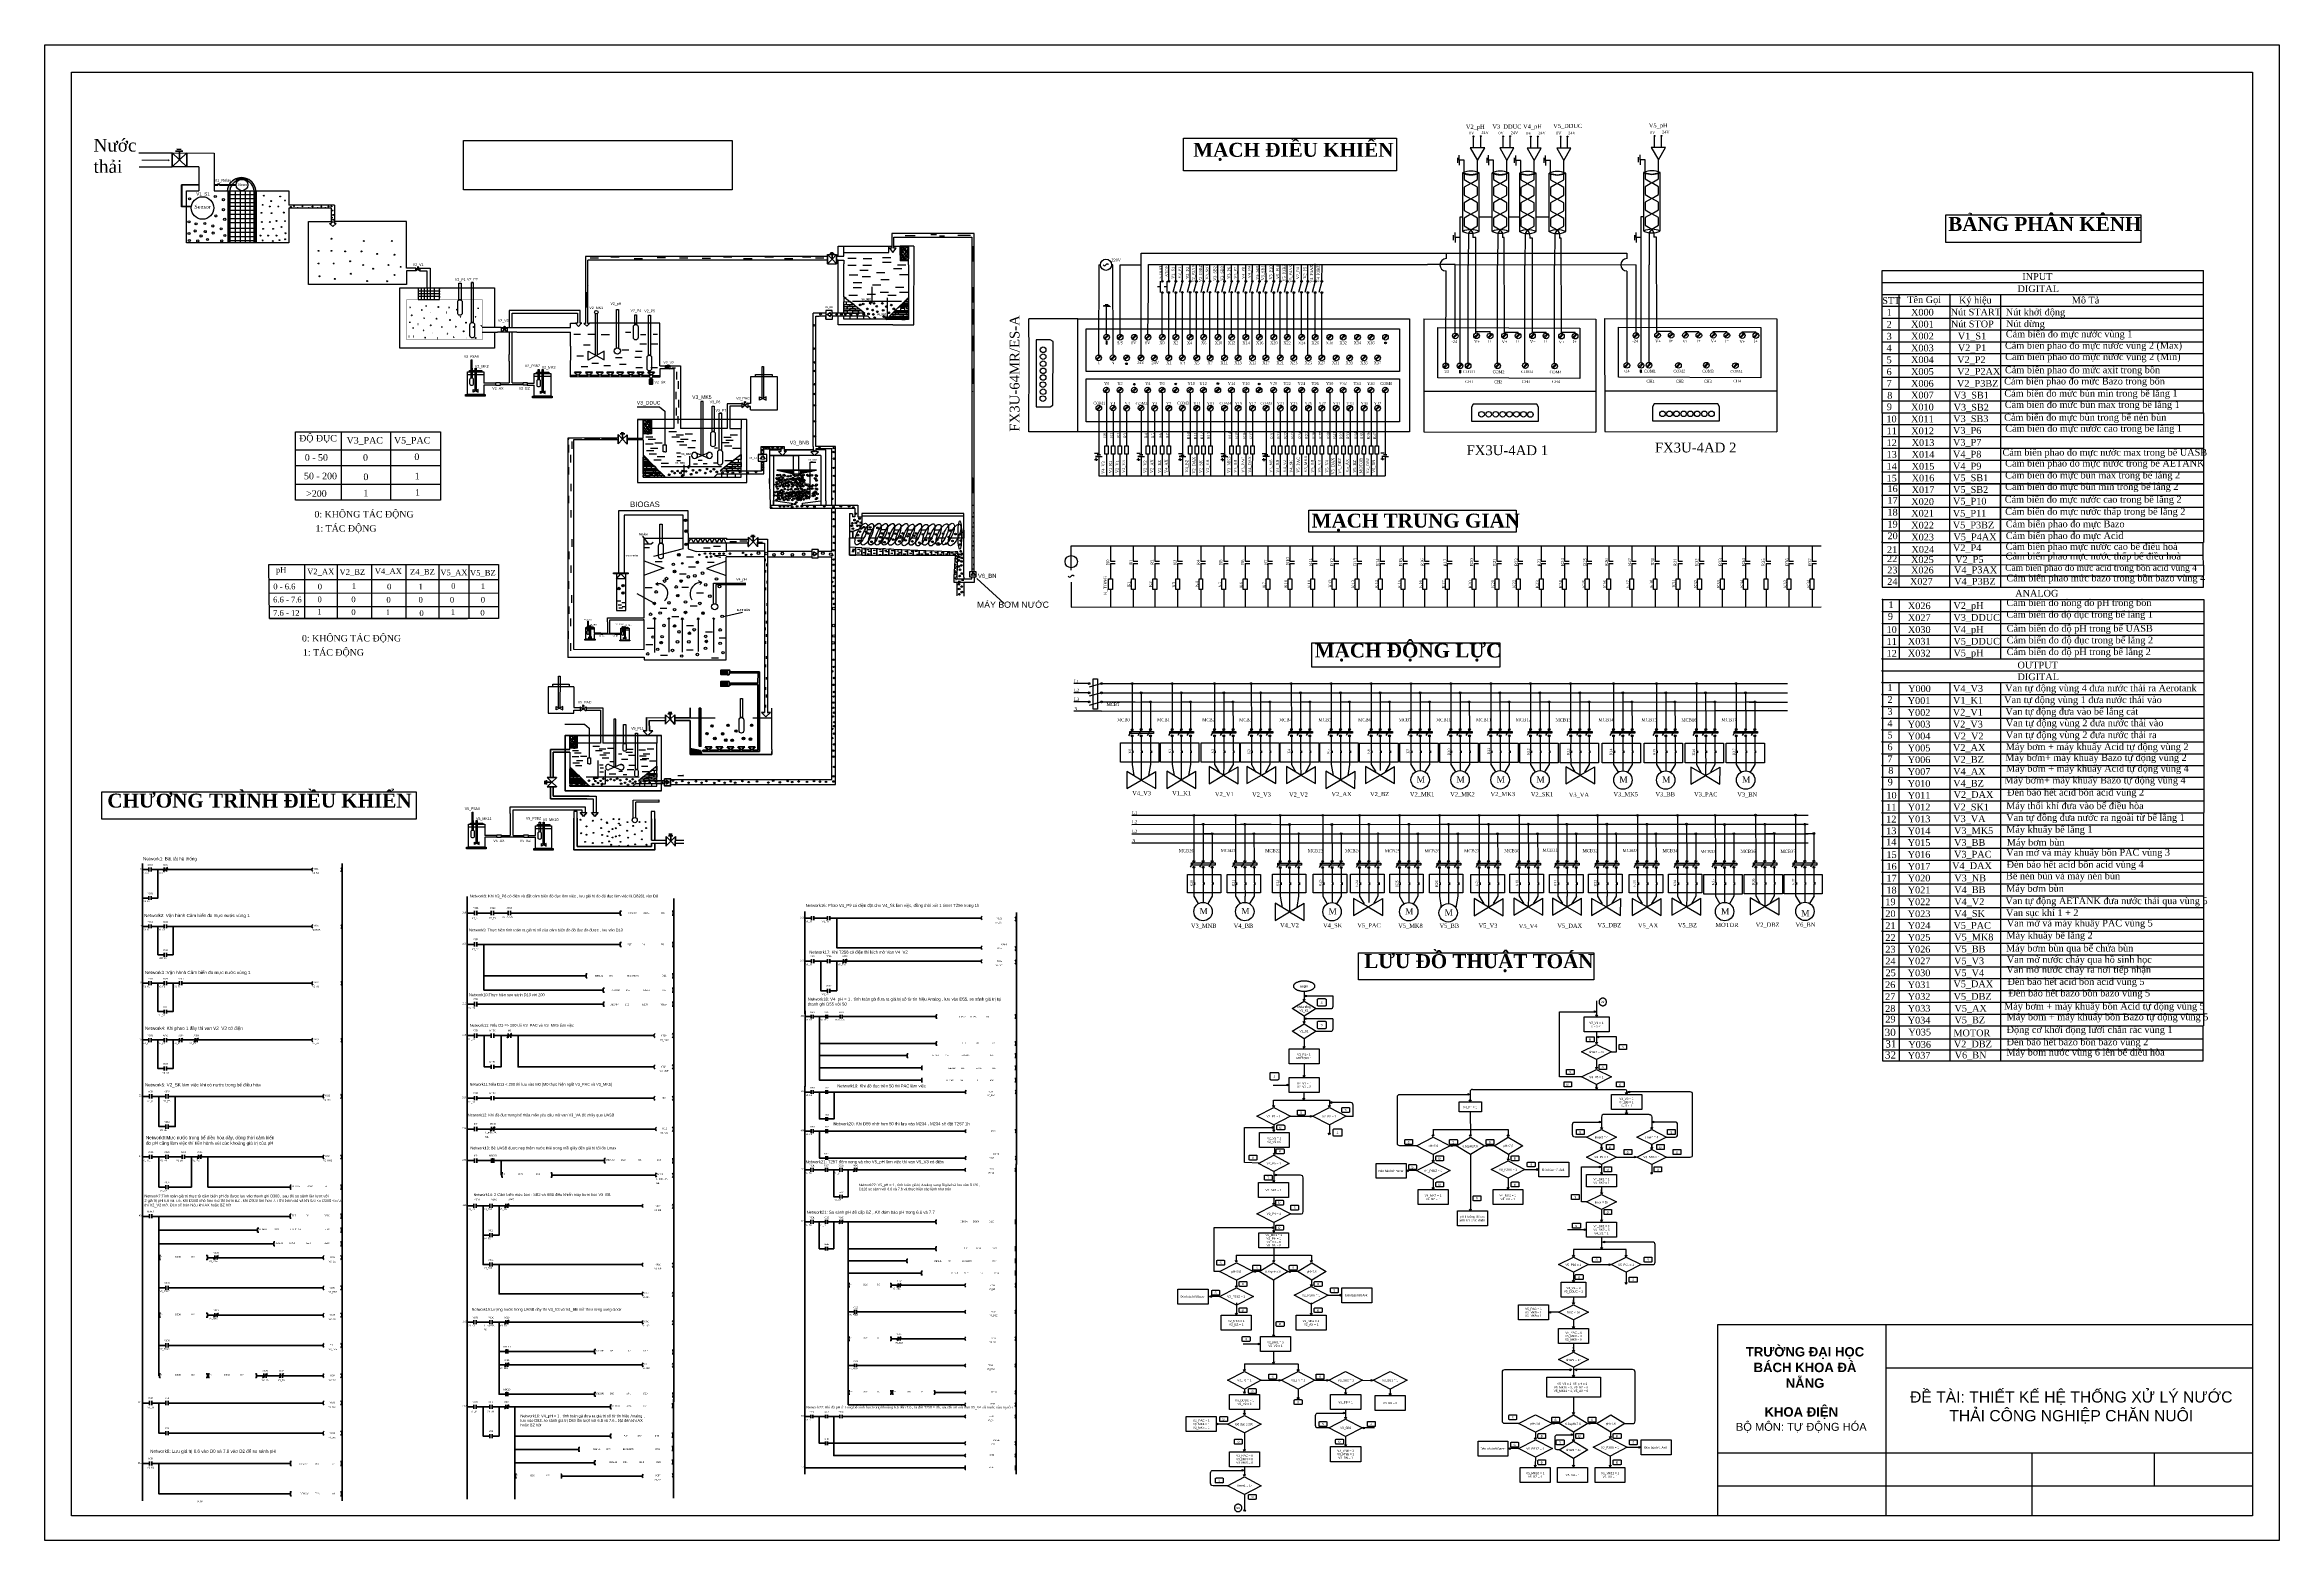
# Model space of a CAD drawing. Header units: millimetres. Extents: x 7014966 to 7187914, y 108642 to 109358.
# Drawn here: x 7014966 to 7016036, y 108642 to 109358 of the extents above; entities that cross this region are included whole.
import ezdxf

# ---------------------------------------------------------------- set-up
doc = ezdxf.new("R2010")
doc.units = ezdxf.units.MM
doc.linetypes.add('ACAD_ISO03W100', pattern=[30, 12, -18])
doc.layers.add('1. Net dam', color=7, linetype='Continuous', lineweight=35)
doc.layers.add('Layer1', color=7, linetype='Continuous', lineweight=30)
for name, color, linetype in [('4. Net dut', 130, 'ACAD_ISO03W100'), ('PDF10_Geometry', 7, 'Continuous'), ('PDF10_Text', 7, 'Continuous'), ('PDF11_Geometry', 7, 'Continuous'), ('PDF11_Text', 7, 'Continuous'), ('PDF12_Geometry', 7, 'Continuous'), ('PDF12_Text', 7, 'Continuous'), ('PDF13_Geometry', 7, 'Continuous'), ('PDF13_Text', 7, 'Continuous'), ('PDF16_Geometry', 7, 'Continuous'), ('PDF16_Text', 7, 'Continuous'), ('PDF17_Geometry', 7, 'Continuous'), ('PDF17_Text', 7, 'Continuous'), ('PDF18_Geometry', 7, 'Continuous'), ('PDF18_Text', 7, 'Continuous'), ('PDF19_Geometry', 7, 'Continuous'), ('PDF19_Text', 7, 'Continuous'), ('PDF20_Geometry', 7, 'Continuous'), ('PDF20_Text', 7, 'Continuous'), ('PDF21_Geometry', 7, 'Continuous'), ('PDF21_Text', 7, 'Continuous'), ('PDF22_Geometry', 7, 'Continuous'), ('PDF22_Text', 7, 'Continuous'), ('PDF2_Geometry', 7, 'Continuous'), ('PDF2_Text', 7, 'Continuous'), ('PDF3_Geometry', 7, 'Continuous'), ('PDF3_Text', 7, 'Continuous'), ('PDF4_Geometry', 7, 'Continuous'), ('PDF4_Text', 7, 'Continuous'), ('PDF5_Geometry', 7, 'Continuous'), ('PDF5_Text', 7, 'Continuous'), ('PDF6_Geometry', 7, 'Continuous'), ('PDF6_Text', 7, 'Continuous'), ('PDF7_Text', 7, 'Continuous'), ('PDF8_Geometry', 7, 'Continuous'), ('PDF8_Text', 7, 'Continuous'), ('PDF9_Geometry', 7, 'Continuous'), ('PDF9_Text', 7, 'Continuous'), ('PDF_Geometry', 7, 'Continuous'), ('PDF_Text', 7, 'Continuous')]:
    doc.layers.add(name, color=color, linetype=linetype)
doc.styles.add('Annotative', font='txt')
doc.styles.add('PDF Arial', font='arial.ttf')
doc.styles.add('PDF Microsoft Sans Serif', font='micross.ttf')
doc.styles.get("Standard").update_dxf_attribs({"font": 'arial.ttf'})

msp = doc.modelspace()

# ---------------------------------------------------------------- hatches: boundary and pattern name
h = msp.add_hatch(color=256)
h.dxf.hatch_style = 1
h.paths.add_polyline_path([(7015024.7, 109302.4), (7015025.6, 109302.9), (7015024.7, 109303.4)])
h = msp.add_hatch(color=256)
h.dxf.hatch_style = 1
h.paths.add_polyline_path([(7015053.1, 109288.3), (7015054.3, 109288.3, -0.375999), (7015059.9, 109293.6, -0.041488), (7015060.2, 109293.6, -0.385184), (7015066, 109288.3), (7015067.2, 109288.3, 0.883534)])
h = msp.add_hatch(color=256)
h.dxf.hatch_style = 1
h.paths.add_polyline_path([(7015063.3, 109292.6, 0.122008), (7015062.6, 109294.1, 0.18407), (7015057.5, 109294, 0.121891), (7015056.8, 109292.5, -0.305611)])
at = {"layer": '1. Net dam'}
h = msp.add_hatch(dxfattribs=at)
h.set_pattern_fill('ANSI34', color=256, scale=0.01536)
h.set_pattern_definition([(45, (7015184.11024, 108955.1023), (-0.2069051, 0.2069051), []), (45, (7015184.1792, 108955.1023), (-0.2069051, 0.2069051), []), (45, (7015184.24817, 108955.1023), (-0.2069051, 0.2069051), []), (45, (7015184.31714, 108955.1023), (-0.2069051, 0.2069051), [])])
h.paths.add_polyline_path([(7015279.7, 109020.2), (7015274.8, 109021.1), (7015274.8, 109018.3), (7015280.4, 109018.3)])

# ---------------------------------------------------------------- linework, layer by layer
for p, q in [((7015650, 109308.8), (7015650, 109314.3)), ((7015653.4, 109308.8), (7015653.4, 109314.4)), ((7015664.1, 109308.8), (7015664.1, 109314.3)), ((7015667.5, 109308.8), (7015667.5, 109314.4)), ((7015677.4, 109308.6), (7015677.4, 109314.2)), ((7015680.7, 109308.7), (7015680.7, 109314.2)), ((7015691.7, 109308.7), (7015691.7, 109314.2)), ((7015695, 109308.7), (7015695, 109314.2)), ((7015736.7, 109309), (7015736.7, 109314.6)), ((7015740, 109309), (7015740, 109314.6)), ((7015010.7, 109306.4), (7015026.6, 109306.4)), ((7015010.9, 109299.7), (7015026.6, 109299.7)), ((7015039.4, 109299.7), (7015026.5, 109299.7)), ((7015026.6, 109306.4), (7015046.7, 109306.3)), ((7015033.6, 109302.5), (7015033.6, 109302.5)), ((7015039.4, 109299.7), (7015039.4, 109288.3)), ((7015046.7, 109306.3), (7015046.7, 109288.3)), ((7015039.4, 109291.1), (7015031.2, 109291.1)), ((7015031.2, 109280.5), (7015031.2, 109291.1)), ((7015039.4, 109290.9), (7015031.5, 109290.9)), ((7015031.5, 109280.7), (7015031.5, 109290.9)), ((7015039.4, 109291.1), (7015035.9, 109291.1)), ((7015048.5, 109291.1), (7015046.7, 109291.1)), ((7015046.7, 109290.9), (7015048.5, 109290.9)), ((7015048.5, 109291.8), (7015048.5, 109290.9)), ((7015049.3, 109290.9), (7015049.3, 109291.8)), ((7015057.3, 109291.1), (7015049.3, 109291.1)), ((7015049.3, 109290.9), (7015057.3, 109290.9)), ((7015054.3, 109288.3), (7015054.3, 109263.3)), ((7015056.8, 109288.1), (7015056.8, 109263.2)), ((7015059.3, 109288.1), (7015059.3, 109263.2)), ((7015061.6, 109288.4), (7015061.6, 109263.5)), ((7015063.9, 109288.4), (7015063.9, 109263.5)), ((7015065.8, 109288.1), (7015065.8, 109263.2)), ((7015035.8, 109280.5), (7015031.2, 109280.5)), ((7015035.8, 109280.7), (7015031.5, 109280.7)), ((7015054.3, 109286.5), (7015065.8, 109286.5)), ((7015054.3, 109284.5), (7015065.8, 109284.5)), ((7015054.3, 109282.7), (7015065.8, 109282.7)), ((7015054.3, 109280.8), (7015065.8, 109280.8)), ((7015054.3, 109278.9), (7015065.8, 109278.9)), ((7015054.3, 109277), (7015065.8, 109277)), ((7015104.4, 109281.3), (7015082.5, 109281.3)), ((7015102.8, 109279.9), (7015082.5, 109279.9)), ((7015102.8, 109279.9), (7015102.8, 109272.5)), ((7015104.4, 109281.3), (7015104.4, 109272.5)), ((7015054.2, 109266.3), (7015065.7, 109266.3)), ((7015054.3, 109275), (7015065.8, 109275)), ((7015054.3, 109273), (7015065.8, 109273)), ((7015054.3, 109270.4), (7015065.8, 109270.4)), ((7015054.3, 109268.5), (7015065.8, 109268.5)), ((7015082.5, 109270.7), (7015082.5, 109269.4)), ((7015092, 109243.4), (7015092, 109273.6)), ((7015092, 109273.6), (7015102.8, 109273.6)), ((7015102, 109272.5), (7015103.6, 109271.1)), ((7015102, 109272.5), (7015102.8, 109272.5)), ((7015103.6, 109271.1), (7015105.2, 109272.5)), ((7015138.9, 109273.6), (7015104.4, 109273.6)), ((7015105.2, 109272.5), (7015104.4, 109272.5)), ((7015138.9, 109251.2), (7015138.9, 109273.6)), ((7015410.8, 109267.8), (7015371.3, 109267.8)), ((7015371.3, 109267.8), (7015371.3, 109260.7)), ((7015372.3, 109260.7), (7015372.3, 109266.1)), ((7015372.3, 109266.1), (7015409.7, 109266.1)), ((7015377.8, 109266.9), (7015382.6, 109266.9)), ((7015390, 109267.3), (7015392.8, 109267.3)), ((7015394.2, 109266.7), (7015396.6, 109266.7)), ((7015403, 109267), (7015409.1, 109267)), ((7015409.7, 109266.1), (7015409.7, 109218.1)), ((7015410.8, 109220.1), (7015410.8, 109267.8)), ((7015054.2, 109264.5), (7015065.7, 109264.5)), ((7015224.7, 109256.8), (7015224.7, 109224.7)), ((7015340.5, 109256.8), (7015224.7, 109256.8)), ((7015230.8, 109255.9), (7015226.8, 109255.9)), ((7015240.8, 109256.4), (7015236.7, 109256.4)), ((7015251.9, 109255.7), (7015247.9, 109255.7)), ((7015262.9, 109256.1), (7015258.9, 109256.1)), ((7015273.6, 109256), (7015269.6, 109256)), ((7015284.5, 109255.8), (7015280.5, 109255.8)), ((7015294.7, 109256.5), (7015290.7, 109256.5)), ((7015304.4, 109255.6), (7015300.3, 109255.6)), ((7015314.6, 109256.5), (7015310.5, 109256.5)), ((7015324, 109255.6), (7015320, 109255.6)), ((7015332.6, 109256.4), (7015328.5, 109256.4)), ((7015338.8, 109256), (7015334.8, 109256)), ((7015340.5, 109257.7), (7015344.9, 109257.7)), ((7015344.9, 109257), (7015345.7, 109257)), ((7015345.7, 109257), (7015345.7, 109261.7)), ((7015345.7, 109261.7), (7015371.3, 109261.7)), ((7015345.7, 109257), (7015348.3, 109257)), ((7015348.3, 109257), (7015348.3, 109261.7)), ((7015348.3, 109258.7), (7015369.9, 109258.7)), ((7015354.2, 109255.8), (7015350.2, 109255.8)), ((7015361.7, 109255.7), (7015357.6, 109255.7)), ((7015370.9, 109256.1), (7015366.8, 109256.1)), ((7015369.9, 109258.7), (7015369.9, 109261.7)), ((7015371.3, 109260.7), (7015370.3, 109260.7)), ((7015370.3, 109260.7), (7015371.8, 109258.7)), ((7015371.8, 109258.7), (7015373.4, 109260.7)), ((7015372.3, 109261.7), (7015375.8, 109261.7)), ((7015373.4, 109260.7), (7015372.3, 109260.7)), ((7015379.3, 109261.7), (7015375.3, 109261.7)), ((7015375.3, 109261.7), (7015375.3, 109257.5)), ((7015378.7, 109261.7), (7015375.3, 109257.5)), ((7015377.5, 109261.7), (7015375.3, 109258.6)), ((7015376.5, 109261.7), (7015375.3, 109259.4)), ((7015375.3, 109260.4), (7015375.3, 109261.7)), ((7015375.8, 109261.7), (7015375.3, 109260.4)), ((7015375.3, 109257.5), (7015375.8, 109261.7)), ((7015379.3, 109260.6), (7015375.3, 109254.8)), ((7015375.3, 109254.8), (7015379.3, 109260.6)), ((7015375.3, 109259.4), (7015375.3, 109260.4)), ((7015375.3, 109260.4), (7015379.3, 109255.7)), ((7015375.3, 109258.6), (7015375.3, 109259.4)), ((7015378.6, 109254.8), (7015375.3, 109259.4)), ((7015375.3, 109259.4), (7015375.3, 109258.6)), ((7015375.3, 109257.5), (7015375.3, 109258.6)), ((7015375.3, 109258.6), (7015377.5, 109254.8)), ((7015375.3, 109257.5), (7015375.3, 109254.8)), ((7015375.3, 109257.5), (7015375.3, 109254.8)), ((7015376.4, 109254.8), (7015375.3, 109257.5)), ((7015375.8, 109261.7), (7015379.3, 109257.3)), ((7015376.4, 109254.8), (7015379.3, 109258.6)), ((7015377.5, 109261.7), (7015376.5, 109261.7)), ((7015379.3, 109258.6), (7015376.5, 109261.7)), ((7015376.5, 109261.7), (7015377.5, 109261.7)), ((7015379.3, 109261.7), (7015377.5, 109261.7)), ((7015377.5, 109261.7), (7015377.5, 109261.7)), ((7015377.5, 109261.7), (7015379.3, 109260.6)), ((7015377.5, 109254.8), (7015379.3, 109257.3)), ((7015379.3, 109255.7), (7015378.6, 109254.8)), ((7015379.3, 109255.7), (7015378.6, 109254.8)), ((7015379.3, 109261.7), (7015378.7, 109261.7)), ((7015379.3, 109260.6), (7015378.7, 109261.7)), ((7015381.9, 109261.7), (7015379, 109261.7)), ((7015379.3, 109252.8), (7015379.3, 109261.7)), ((7015379.3, 109261.7), (7015379.3, 109260.6)), ((7015379.3, 109260.6), (7015379.3, 109258.6)), ((7015379.3, 109258.6), (7015379.3, 109257.3)), ((7015379.3, 109257.3), (7015379.3, 109258.6)), ((7015379.3, 109257.3), (7015379.3, 109255.7)), ((7015379.3, 109255.7), (7015379.3, 109255.7)), ((7015381.9, 109261.7), (7015381.8, 109224)), ((7015410.2, 109254.4), (7015410.2, 109261.7)), ((7015143.3, 109251.2), (7015138.9, 109251.2)), ((7015143.3, 109249.9), (7015138.9, 109249.9)), ((7015138.9, 109249.9), (7015138.9, 109243.4)), ((7015143.3, 109251.2), (7015145.5, 109249.9)), ((7015145.5, 109251.2), (7015143.3, 109249.9)), ((7015143.3, 109249.9), (7015143.3, 109251.2)), ((7015144, 109251.6), (7015144.8, 109251.6)), ((7015144, 109251.4), (7015144.8, 109251.4)), ((7015144.4, 109251.4), (7015144, 109251.4)), ((7015144.4, 109250.6), (7015144.4, 109251.4)), ((7015145.5, 109251.2), (7015150.2, 109251.2)), ((7015145.5, 109249.9), (7015145.5, 109251.2)), ((7015145.5, 109249.9), (7015148.6, 109249.9)), ((7015148.6, 109249.9), (7015148.6, 109241.7)), ((7015150.2, 109251.2), (7015150.2, 109241.7)), ((7015225.8, 109224.7), (7015225.8, 109255)), ((7015340.5, 109255), (7015225.8, 109255)), ((7015340.5, 109253.2), (7015344.8, 109253.2)), ((7015344.9, 109255.1), (7015344.9, 109255.1)), ((7015345.7, 109255), (7015344.9, 109255)), ((7015345.7, 109253.1), (7015345.7, 109255)), ((7015345.7, 109255), (7015348.4, 109255)), ((7015345.7, 109229.7), (7015345.7, 109253.1)), ((7015348.4, 109255), (7015348.4, 109253.3)), ((7015348.4, 109237.5), (7015348.4, 109253.3)), ((7015354.2, 109252.4), (7015350.2, 109252.4)), ((7015355, 109247.9), (7015350.9, 109247.9)), ((7015360, 109250), (7015356, 109250)), ((7015361.2, 109247.1), (7015357.2, 109247.1)), ((7015361.6, 109252.5), (7015357.5, 109252.5)), ((7015368, 109249), (7015364, 109249)), ((7015370.1, 109245.6), (7015366.1, 109245.6)), ((7015371, 109253.9), (7015366.9, 109253.9)), ((7015376.1, 109250.9), (7015372.1, 109250.9)), ((7015378, 109252.6), (7015374, 109252.6)), ((7015379.1, 109248), (7015375, 109248)), ((7015375.3, 109254.8), (7015379.3, 109254.8)), ((7015375.3, 109254.8), (7015379.3, 109254.8)), ((7015375.3, 109254.8), (7015376.4, 109254.8)), ((7015376.4, 109254.8), (7015377.5, 109254.8)), ((7015376.4, 109254.8), (7015377.5, 109254.8)), ((7015377.5, 109254.8), (7015376.4, 109254.8)), ((7015379.3, 109252.8), (7015379.3, 109234.1)), ((7015138.9, 109243.4), (7015092, 109243.4)), ((7015144.5, 109241.8), (7015144.5, 109236.2)), ((7015144.5, 109241.1), (7015144.5, 109240.4)), ((7015144.5, 109240.4), (7015154.7, 109240.4)), ((7015144.5, 109239.8), (7015144.5, 109239.1)), ((7015144.5, 109239.1), (7015154.7, 109239.1)), ((7015144.5, 109238.5), (7015144.5, 109237.8)), ((7015144.5, 109237.8), (7015154.7, 109237.8)), ((7015144.5, 109237.2), (7015144.5, 109236.6)), ((7015144.5, 109236.2), (7015154.7, 109236.2)), ((7015145, 109241.8), (7015146.6, 109241.8)), ((7015146, 109236.3), (7015146, 109241.8)), ((7015146, 109241.8), (7015146.6, 109241.8)), ((7015146, 109236.3), (7015146, 109236.2)), ((7015146.6, 109236.2), (7015147.5, 109236.2)), ((7015147.5, 109236.2), (7015147.5, 109241.8)), ((7015147.5, 109241.8), (7015148.2, 109241.8)), ((7015148.2, 109236.2), (7015148.9, 109236.2)), ((7015148.9, 109236.2), (7015148.9, 109241.8)), ((7015148.9, 109241.8), (7015149.6, 109241.8)), ((7015149.6, 109236.2), (7015150.4, 109236.2)), ((7015150.4, 109236.2), (7015150.4, 109241.8)), ((7015150.4, 109241.8), (7015151.3, 109241.8)), ((7015151.3, 109236.2), (7015152.3, 109236.2)), ((7015152.3, 109236.2), (7015152.3, 109241.8)), ((7015152.3, 109241.8), (7015153.2, 109241.8)), ((7015153.2, 109236.2), (7015153.9, 109236.2)), ((7015154.7, 109236.2), (7015154.7, 109241.8)), ((7015154.7, 109241.8), (7015154.7, 109241.1)), ((7015154.7, 109240.4), (7015154.7, 109239.8)), ((7015154.7, 109239.1), (7015154.7, 109238.5)), ((7015154.7, 109237.8), (7015154.7, 109237.2)), ((7015181.1, 109241.8), (7015181.1, 109234.2)), ((7015181.1, 109234.2), (7015181.1, 109222.7)), ((7015225.3, 109239.7), (7015225.3, 109232.4)), ((7015226.1, 109243), (7015226.1, 109243)), ((7015348.4, 109237.5), (7015358.4, 109229.7)), ((7015349.4, 109236.7), (7015348.4, 109237.5)), ((7015348.4, 109237.5), (7015348.4, 109235.1)), ((7015348.4, 109235.1), (7015351.3, 109235.2)), ((7015348.4, 109229.7), (7015348.4, 109235.1)), ((7015349.6, 109233.6), (7015349.6, 109235.2)), ((7015354.9, 109238.1), (7015350.8, 109238.1)), ((7015353.3, 109233.6), (7015351.3, 109235.2)), ((7015351.3, 109235.2), (7015353.3, 109233.6)), ((7015352.5, 109235.3), (7015375.9, 109235.3)), ((7015356.8, 109241.8), (7015352.8, 109241.8)), ((7015357, 109244.1), (7015352.9, 109244.1)), ((7015363.5, 109238.6), (7015359.5, 109238.6)), ((7015361.3, 109235.2), (7015360.5, 109234.5)), ((7015360.5, 109234.5), (7015361.3, 109233.9)), ((7015361.3, 109234.6), (7015361.3, 109235.2)), ((7015361.3, 109233.9), (7015361.3, 109234.6)), ((7015361.7, 109234.5), (7015361.3, 109234.5)), ((7015361.7, 109242.2), (7015361.7, 109234.5)), ((7015366.1, 109243.1), (7015362.1, 109243.1)), ((7015369.8, 109239.6), (7015365.8, 109239.6)), ((7015368.7, 109226.6), (7015379.3, 109237.2)), ((7015379.3, 109237.2), (7015368.7, 109226.6)), ((7015369.1, 109236.9), (7015369.1, 109227.3)), ((7015373.5, 109238.1), (7015369.4, 109238.1)), ((7015377.1, 109241.9), (7015373.1, 109241.9)), ((7015379.1, 109239.5), (7015375, 109239.5)), ((7015379.3, 109234.3), (7015376.3, 109234.3)), ((7015376.3, 109234.3), (7015379.3, 109234.3)), ((7015379.3, 109235.2), (7015377.3, 109235.2)), ((7015377.3, 109235.2), (7015379.3, 109235.2)), ((7015377.3, 109235.2), (7015377.3, 109234.3)), ((7015379.3, 109236.1), (7015378.2, 109236.1)), ((7015378.2, 109236.1), (7015378.2, 109235.2)), ((7015378.2, 109235.2), (7015379.3, 109235.2)), ((7015379.3, 109234.3), (7015378.2, 109234.3)), ((7015378.2, 109234.3), (7015378.2, 109233.5)), ((7015378.2, 109234.3), (7015378.2, 109233.5)), ((7015379.3, 109237.2), (7015379.3, 109226.6)), ((7015379.3, 109235.2), (7015379.3, 109236.1)), ((7015379.3, 109234.3), (7015379.3, 109235.2)), ((7015379.3, 109235.2), (7015379.3, 109234.3)), ((7015379.3, 109233.5), (7015379.3, 109234.3)), ((7015379.3, 109234.3), (7015379.3, 109233.5)), ((7015410.3, 109234.8), (7015410.3, 109242.1)), ((7015185.5, 109223.3), (7015186.2, 109223.3)), ((7015185.8, 109223.4), (7015186, 109223.4)), ((7015221.7, 109230.9), (7015188, 109230.9)), ((7015188, 109230.9), (7015188, 109222.7)), ((7015189.5, 109222.7), (7015189.5, 109229.7)), ((7015189.5, 109229.7), (7015220.8, 109229.7)), ((7015217.4, 109222.7), (7015217.4, 109224.8)), ((7015217.4, 109224.8), (7015219.9, 109224.8)), ((7015220.8, 109224.8), (7015219.9, 109224.8)), ((7015219.9, 109224.8), (7015221.3, 109223.3)), ((7015220.8, 109229.7), (7015220.8, 109224.8)), ((7015221.3, 109223.3), (7015222.6, 109224.6)), ((7015222.1, 109230.9), (7015221.7, 109230.9)), ((7015222.1, 109224.8), (7015222.1, 109230.9)), ((7015222.8, 109224.8), (7015222.1, 109224.8)), ((7015222.6, 109224.6), (7015222.8, 109224.8)), ((7015223.9, 109224.7), (7015225.2, 109223.4)), ((7015224.7, 109224.7), (7015223.9, 109224.7)), ((7015225.3, 109232.4), (7015225.1, 109232.7)), ((7015225.2, 109223.4), (7015226.5, 109224.7)), ((7015225.3, 109232.4), (7015225.5, 109232.7)), ((7015226.5, 109224.7), (7015225.8, 109224.7)), ((7015260.2, 109224.8), (7015226.5, 109224.8)), ((7015229.4, 109209.6), (7015229.4, 109229.4)), ((7015230.3, 109209.6), (7015230.3, 109229.4)), ((7015239.4, 109212.9), (7015239.4, 109231.4)), ((7015239.4, 109231.4), (7015240.5, 109231.4)), ((7015240.5, 109231.4), (7015240.5, 109212.9)), ((7015260.2, 109204.4), (7015260.2, 109224.8)), ((7015339.7, 109229.7), (7015333.7, 109229.7)), ((7015333.7, 109165.8), (7015333.7, 109229.7)), ((7015335, 109165.8), (7015335, 109228.2)), ((7015335, 109228.2), (7015336.6, 109228.2)), ((7015339.7, 109228.2), (7015336.6, 109228.2)), ((7015342.8, 109230.9), (7015339.7, 109230.9)), ((7015339.7, 109230.9), (7015339.7, 109226.8)), ((7015339.7, 109229.6), (7015339.7, 109229.6)), ((7015339.7, 109226.8), (7015339.7, 109228.3)), ((7015339.7, 109226.8), (7015342.9, 109226.8)), ((7015340.2, 109229), (7015342, 109230.1)), ((7015342, 109227.8), (7015340.2, 109229)), ((7015342.8, 109229.6), (7015342.8, 109230.9)), ((7015348.4, 109229.7), (7015342.8, 109229.7)), ((7015342.9, 109226.8), (7015342.8, 109229.6)), ((7015348.4, 109228.2), (7015342.9, 109228.2)), ((7015345.7, 109224.1), (7015345.7, 109228.2)), ((7015371.9, 109224.1), (7015345.7, 109224.1)), ((7015353.3, 109233.6), (7015348.4, 109233.6)), ((7015348.4, 109233.6), (7015348.4, 109231.7)), ((7015348.4, 109230.8), (7015348.4, 109232.8)), ((7015348.4, 109232.8), (7015354.5, 109232.8)), ((7015348.4, 109231.7), (7015355.8, 109231.7)), ((7015357, 109230.8), (7015348.4, 109230.8)), ((7015348.4, 109230.8), (7015350, 109230.8)), ((7015358.4, 109229.7), (7015348.4, 109229.7)), ((7015348.4, 109229.7), (7015355.8, 109229.7)), ((7015359.8, 109228.2), (7015348.4, 109228.2)), ((7015348.4, 109226.7), (7015348.4, 109228.2)), ((7015368.8, 109226.7), (7015348.4, 109226.7)), ((7015351.2, 109226.7), (7015348.4, 109226.7)), ((7015351.3, 109229.7), (7015349.4, 109229.7)), ((7015351.3, 109233.6), (7015349.6, 109233.6)), ((7015352.6, 109232.8), (7015350, 109232.8)), ((7015350, 109232.8), (7015350, 109231.7)), ((7015350, 109231.7), (7015350, 109232.8)), ((7015350, 109232.8), (7015351.3, 109232.8)), ((7015350, 109230.8), (7015350, 109229.7)), ((7015350, 109229.7), (7015352.6, 109229.7)), ((7015354.9, 109228.2), (7015351.2, 109228.2)), ((7015351.2, 109228.2), (7015351.2, 109226.7)), ((7015351.3, 109232.8), (7015351.3, 109233.6)), ((7015354, 109231.7), (7015351.3, 109231.7)), ((7015351.3, 109231.7), (7015351.3, 109230.8)), ((7015351.3, 109230.8), (7015351.3, 109231.7)), ((7015351.3, 109231.7), (7015352.6, 109231.7)), ((7015352.6, 109231.7), (7015352.6, 109232.8)), ((7015352.6, 109229.7), (7015352.6, 109230.8)), ((7015352.6, 109230.8), (7015355.4, 109230.8)), ((7015358.4, 109229.7), (7015353.3, 109229.7)), ((7015354, 109230.8), (7015354, 109231.7)), ((7015355.4, 109230.8), (7015354, 109230.8)), ((7015354.9, 109226.7), (7015354.9, 109228.2)), ((7015357.7, 109226.7), (7015354.9, 109226.7)), ((7015355.4, 109230.8), (7015355.4, 109229.7)), ((7015355.4, 109229.7), (7015355.4, 109230.8)), ((7015355.8, 109231.7), (7015358.4, 109229.7)), ((7015355.8, 109231.7), (7015357, 109230.8)), ((7015359.8, 109228.2), (7015357.7, 109228.2)), ((7015357.7, 109228.2), (7015357.7, 109226.7)), ((7015361.3, 109226.7), (7015359.8, 109228.2)), ((7015368.7, 109228), (7015368, 109227.3)), ((7015368, 109227.3), (7015368.7, 109226.7)), ((7015371.1, 109229), (7015368.7, 109226.6)), ((7015368.7, 109226.6), (7015371.1, 109229)), ((7015368.7, 109227.4), (7015368.7, 109228)), ((7015368.7, 109226.7), (7015368.7, 109227.4)), ((7015369.4, 109227.3), (7015368.7, 109226.6)), ((7015368.7, 109226.6), (7015369.4, 109227.3)), ((7015369.1, 109227.3), (7015368.7, 109227.3)), ((7015379.3, 109226.6), (7015368.7, 109226.6)), ((7015368.7, 109226.6), (7015368.7, 109226.6)), ((7015369.4, 109227.3), (7015370.2, 109228.1)), ((7015379.3, 109227.3), (7015369.4, 109227.3)), ((7015372.8, 109230.8), (7015370.2, 109228.1)), ((7015370.2, 109228.1), (7015379.3, 109228.1)), ((7015370.2, 109228.1), (7015371.4, 109228.1)), ((7015372.3, 109227.3), (7015370.5, 109227.3)), ((7015370.5, 109227.3), (7015370.5, 109226.6)), ((7015379.3, 109229), (7015371.1, 109229)), ((7015371.1, 109229), (7015379.3, 109229)), ((7015371.4, 109228.1), (7015371.4, 109227.3)), ((7015371.4, 109227.3), (7015374, 109227.3)), ((7015371.9, 109224.1), (7015381.9, 109224)), ((7015379.3, 109229.9), (7015372, 109229.9)), ((7015372, 109229.9), (7015379.3, 109229.9)), ((7015372, 109228.1), (7015372, 109229)), ((7015372, 109229), (7015373.3, 109229)), ((7015373.3, 109228.1), (7015372, 109228.1)), ((7015372.3, 109226.6), (7015372.3, 109227.3)), ((7015374, 109226.6), (7015372.3, 109226.6)), ((7015373.9, 109231.8), (7015372.8, 109230.8)), ((7015379.3, 109230.8), (7015372.8, 109230.8)), ((7015372.8, 109230.8), (7015379.3, 109230.8)), ((7015372.8, 109230.8), (7015377.5, 109230.8)), ((7015374.9, 109230.8), (7015372.8, 109230.8)), ((7015373.3, 109229), (7015373.3, 109229.9)), ((7015373.3, 109229.9), (7015374.9, 109229.9)), ((7015373.3, 109227.3), (7015373.3, 109228.1)), ((7015377.8, 109227.3), (7015373.3, 109227.3)), ((7015374.7, 109232.7), (7015373.9, 109231.8)), ((7015374.7, 109232.7), (7015373.9, 109231.8)), ((7015374, 109227.3), (7015374, 109226.6)), ((7015376.6, 109229.9), (7015374.4, 109229.9)), ((7015374.4, 109229.9), (7015374.4, 109229)), ((7015374.4, 109229), (7015376.7, 109229)), ((7015375.5, 109233.5), (7015374.7, 109232.7)), ((7015379.3, 109232.7), (7015374.7, 109232.7)), ((7015374.7, 109232.7), (7015379.3, 109232.7)), ((7015374.7, 109232.7), (7015377.2, 109232.7)), ((7015377.2, 109232.7), (7015374.7, 109232.7)), ((7015376.4, 109232.7), (7015374.7, 109232.7)), ((7015374.9, 109229.9), (7015374.9, 109230.8)), ((7015376.7, 109228.1), (7015375, 109228.1)), ((7015375, 109228.1), (7015375, 109227.3)), ((7015375, 109227.3), (7015376.2, 109227.3)), ((7015379.3, 109233.5), (7015375.5, 109233.5)), ((7015375.5, 109233.5), (7015379.3, 109233.5)), ((7015375.5, 109233.5), (7015375.5, 109233.5)), ((7015377.5, 109231.8), (7015375.5, 109231.8)), ((7015375.5, 109231.8), (7015375.5, 109230.8)), ((7015375.5, 109230.8), (7015376.6, 109230.8)), ((7015376.2, 109227.3), (7015376.2, 109226.6)), ((7015376.2, 109226.6), (7015377.8, 109226.6)), ((7015376.4, 109231.8), (7015376.4, 109232.7)), ((7015376.6, 109230.8), (7015376.6, 109229.9)), ((7015376.7, 109229), (7015376.7, 109228.1)), ((7015377.2, 109232.7), (7015377.2, 109233.5)), ((7015377.2, 109233.5), (7015377.2, 109232.7)), ((7015377.5, 109230.8), (7015377.5, 109231.8)), ((7015377.8, 109226.6), (7015377.8, 109227.3)), ((7015378.2, 109233.5), (7015379.3, 109233.5)), ((7015379.3, 109232.7), (7015378.2, 109232.7)), ((7015378.2, 109232.7), (7015378.2, 109231.8)), ((7015378.2, 109231.8), (7015379.3, 109231.8)), ((7015379.3, 109230.8), (7015378.2, 109230.8)), ((7015378.2, 109230.8), (7015379.3, 109230.8)), ((7015379.3, 109229.9), (7015378.2, 109229.9)), ((7015378.2, 109229.9), (7015378.2, 109229)), ((7015378.2, 109229), (7015379.3, 109229)), ((7015379.3, 109228.1), (7015378.2, 109228.1)), ((7015378.2, 109228.1), (7015378.2, 109227.3)), ((7015379.3, 109232.7), (7015379.3, 109233.5)), ((7015379.3, 109233.5), (7015379.3, 109232.7)), ((7015379.3, 109233.5), (7015379.3, 109232.7)), ((7015379.3, 109231.8), (7015379.3, 109232.7)), ((7015379.3, 109230.8), (7015379.3, 109231.8)), ((7015379.3, 109231.8), (7015379.3, 109230.8)), ((7015379.3, 109229.9), (7015379.3, 109230.8)), ((7015379.3, 109230.8), (7015379.3, 109229.9)), ((7015379.3, 109229), (7015379.3, 109229.9)), ((7015379.3, 109228.1), (7015379.3, 109229)), ((7015379.3, 109229), (7015379.3, 109228.1)), ((7015379.3, 109226.6), (7015379.3, 109227.3)), ((7015410.4, 109224.2), (7015410.4, 109231.5)), ((7015184.1, 109222.7), (7015175.1, 109222.7)), ((7015175.1, 109220.6), (7015182.4, 109220.6)), ((7015187.3, 109220.6), (7015182.4, 109220.6)), ((7015184.1, 109222.7), (7015187.3, 109222.7)), ((7015187.3, 109220.6), (7015184.4, 109222.7)), ((7015187.3, 109222.7), (7015184.4, 109220.6)), ((7015184.4, 109220.6), (7015184.4, 109222.7)), ((7015185.9, 109223.1), (7015185.3, 109223.1)), ((7015185.3, 109223.1), (7015186.4, 109223.1)), ((7015185.9, 109223), (7015185.9, 109221.7)), ((7015187.3, 109222.7), (7015191.8, 109222.7)), ((7015187.3, 109220.6), (7015187.3, 109222.7)), ((7015191.8, 109220.6), (7015187.3, 109220.6)), ((7015188, 109220.6), (7015188, 109209.8)), ((7015189.5, 109208.4), (7015189.5, 109220.6)), ((7015191.8, 109222.7), (7015217.4, 109222.7)), ((7015191.8, 109220.6), (7015217.4, 109220.6)), ((7015217.4, 109213.8), (7015217.3, 109200.3)), ((7015217.4, 109213.8), (7015217.4, 109220.6)), ((7015219.1, 109219.5), (7015222.3, 109219.5)), ((7015223.7, 109214.4), (7015226.9, 109214.4)), ((7015225.7, 109219.5), (7015229.4, 109219.5)), ((7015232.2, 109219.4), (7015236.1, 109219.4)), ((7015243.8, 109220.5), (7015246.4, 109220.5)), ((7015250.6, 109214.9), (7015253.8, 109214.9)), ((7015251, 109219.4), (7015253.6, 109219.4)), ((7015256, 109214.9), (7015259.2, 109214.9)), ((7015257.1, 109219.5), (7015259.1, 109219.5)), ((7015409.7, 109218.1), (7015409.7, 109105.9)), ((7015410.2, 109211.4), (7015410.2, 109218.7)), ((7015410.8, 109105.9), (7015410.8, 109220.1)), ((7015169, 109201.5), (7015169, 109202.1)), ((7015169, 109202.1), (7015174.9, 109202.1)), ((7015169.9, 109203.3), (7015169.9, 109207.3)), ((7015169.9, 109207.3), (7015170.4, 109207.3)), ((7015169.9, 109198.6), (7015169.9, 109203.3)), ((7015170.4, 109203.2), (7015170.4, 109207.3)), ((7015170.4, 109203.3), (7015170.4, 109198.6)), ((7015171.8, 109192.5), (7015171.8, 109203.3)), ((7015171.8, 109203.3), (7015172.3, 109203.3)), ((7015172.3, 109203.3), (7015172.3, 109192.5)), ((7015174.9, 109202.1), (7015174.9, 109201.5)), ((7015188, 109206.6), (7015188, 109209.8)), ((7015188, 109206.6), (7015188, 109196.2)), ((7015189.5, 109205.2), (7015189.5, 109208.4)), ((7015189.5, 109196.2), (7015189.5, 109205.2)), ((7015202, 109197.9), (7015202, 109202.6)), ((7015202, 109202.6), (7015202.5, 109202.6)), ((7015202.5, 109202.6), (7015202.5, 109197.9)), ((7015203.9, 109191.8), (7015203.9, 109202.6)), ((7015203.9, 109202.6), (7015204.4, 109202.6)), ((7015204.4, 109202.6), (7015204.4, 109191.8)), ((7015220.5, 109209.2), (7015223.6, 109209.2)), ((7015222.6, 109204.1), (7015225.8, 109204.1)), ((7015225.9, 109211.5), (7015233.6, 109207.2)), ((7015233.6, 109211.5), (7015225.9, 109207.1)), ((7015225.9, 109207.1), (7015225.9, 109211.5)), ((7015227.7, 109205.7), (7015230.8, 109205.7)), ((7015233.4, 109204.6), (7015236.6, 109204.6)), ((7015233.6, 109207.2), (7015233.6, 109211.5)), ((7015239, 109208.4), (7015242.2, 109208.4)), ((7015240.9, 109205.2), (7015244.1, 109205.2)), ((7015242.1, 109212.1), (7015245.3, 109212.1)), ((7015248.3, 109208.5), (7015251.4, 109208.5)), ((7015248.6, 109211.4), (7015251.7, 109211.4)), ((7015248.8, 109203.6), (7015252, 109203.6)), ((7015255.9, 109203.6), (7015259.1, 109203.6)), ((7015260.2, 109204.4), (7015268.5, 109204.4)), ((7015266.9, 109202.9), (7015260.2, 109202.9)), ((7015260.2, 109202.9), (7015260.2, 109199)), ((7015262.9, 109204.4), (7015265.1, 109202.9)), ((7015265.1, 109204.4), (7015262.9, 109204.4)), ((7015262.9, 109204.4), (7015265.1, 109204.4)), ((7015265.1, 109204.4), (7015262.9, 109202.9)), ((7015262.9, 109202.9), (7015262.9, 109204.4)), ((7015264, 109204.6), (7015263.7, 109204.6)), ((7015263.7, 109204.6), (7015264.3, 109204.6)), ((7015263.8, 109204.7), (7015264.2, 109204.7)), ((7015264, 109203.7), (7015264, 109204.6)), ((7015265.1, 109202.9), (7015265.1, 109204.4)), ((7015266, 109203.4), (7015267.7, 109203.4)), ((7015266.9, 109202.9), (7015266.9, 109174.4)), ((7015268.5, 109204.4), (7015270.1, 109204.4)), ((7015270.1, 109204.4), (7015270.1, 109174.4)), ((7015309.2, 109189), (7015309.2, 109204.1)), ((7015309.2, 109204.1), (7015309.9, 109204.1)), ((7015309.9, 109204.1), (7015309.9, 109189)), ((7015410.2, 109203), (7015410, 109202.7)), ((7015410.2, 109195.7), (7015410.2, 109203)), ((7015410.2, 109203), (7015410.4, 109202.7)), ((7015168.1, 109200.2), (7015175.9, 109200.2)), ((7015170.9, 109193), (7015173.2, 109191.8)), ((7015173.2, 109193), (7015170.9, 109191.8)), ((7015170.9, 109191.8), (7015170.9, 109193)), ((7015173.2, 109191.8), (7015173.2, 109193)), ((7015181.7, 109196.1), (7015175.9, 109196.1)), ((7015181.7, 109195.2), (7015175.9, 109195.2)), ((7015175.9, 109195.2), (7015175.9, 109191.3)), ((7015196.7, 109196.1), (7015200.1, 109196.1)), ((7015196.7, 109195.2), (7015200.1, 109195.2)), ((7015200.1, 109196.1), (7015200.1, 109200.1)), ((7015200.1, 109199.5), (7015208, 109199.5)), ((7015201.1, 109200.7), (7015201.1, 109201.4)), ((7015201.1, 109201.4), (7015207, 109201.4)), ((7015203, 109192.3), (7015205.3, 109191.1)), ((7015205.3, 109192.3), (7015203, 109191.1)), ((7015203, 109191.1), (7015203, 109192.3)), ((7015205.3, 109191.1), (7015205.3, 109192.3)), ((7015207, 109201.4), (7015207, 109200.7)), ((7015217.3, 109200.3), (7015217.3, 109199.1)), ((7015239.4, 109199.7), (7015240.8, 109199.7)), ((7015255.5, 109199), (7015255.5, 109198)), ((7015256.5, 109199.7), (7015258, 109199.7)), ((7015260.2, 109199), (7015256.5, 109199)), ((7015256.5, 109198), (7015256.5, 109199)), ((7015258, 109199.7), (7015260.2, 109199.7)), ((7015267.9, 109192), (7015267.9, 109188.4)), ((7015268.2, 109201.6), (7015268.2, 109197.9)), ((7015269, 109197), (7015269, 109193.4)), ((7015270.1, 109198.6), (7015270.1, 109195)), ((7015316.6, 109199.1), (7015303.6, 109199.1)), ((7015303.6, 109199.1), (7015303.6, 109186.4)), ((7015306.1, 109199.1), (7015306.1, 109200.3)), ((7015306.1, 109200.3), (7015314.1, 109200.3)), ((7015314.1, 109200.3), (7015314.1, 109199.1)), ((7015316.6, 109183.3), (7015316.6, 109199.1)), ((7015409.8, 109192.2), (7015409.7, 109191.9)), ((7015409.8, 109184.9), (7015409.8, 109192.2)), ((7015409.8, 109192.2), (7015410, 109191.9)), ((7015249.3, 109184.7), (7015260, 109184.7)), ((7015260, 109184.7), (7015262.6, 109182.7)), ((7015262.6, 109182.7), (7015262.6, 109166.6)), ((7015268, 109184.3), (7015268, 109180.6)), ((7015269.1, 109188.1), (7015269.1, 109184.5)), ((7015279.9, 109187.3), (7015279.9, 109161.7)), ((7015281, 109187.3), (7015279.9, 109187.3)), ((7015281, 109161.7), (7015281, 109187.3)), ((7015288.6, 109164.1), (7015288.6, 109181.7)), ((7015288.6, 109181.7), (7015289.7, 109181.7)), ((7015289.7, 109181.7), (7015289.7, 109164.1)), ((7015293.9, 109186.2), (7015292.4, 109186.2)), ((7015292.4, 109186.2), (7015292.4, 109174.4)), ((7015299.5, 109185.1), (7015293.7, 109185.1)), ((7015293.7, 109185.1), (7015293.7, 109174.4)), ((7015299.5, 109186.2), (7015293.9, 109186.2)), ((7015299.5, 109186.6), (7015302.4, 109184.5)), ((7015299.5, 109184.5), (7015302.4, 109186.6)), ((7015299.5, 109186.6), (7015299.5, 109184.5)), ((7015301.5, 109186.9), (7015300.5, 109186.9)), ((7015301.3, 109187.1), (7015300.7, 109187.1)), ((7015301, 109185.6), (7015301, 109186.9)), ((7015302.4, 109186.6), (7015302.4, 109184.5)), ((7015303.6, 109186.4), (7015302.4, 109186.4)), ((7015303.6, 109184.9), (7015302.4, 109184.9)), ((7015302.4, 109184.9), (7015303.6, 109184.9)), ((7015303.6, 109183.3), (7015303.6, 109184.9)), ((7015303.6, 109183.3), (7015316.6, 109183.3)), ((7015307.9, 109189.6), (7015311.2, 109187.9)), ((7015311.2, 109189.6), (7015307.9, 109187.9)), ((7015307.9, 109187.9), (7015307.9, 109189.6)), ((7015311.2, 109187.9), (7015311.2, 109189.6)), ((7015845.7, 109181.9), (7015845.7, 109119.7)), ((7015999.6, 109181.9), (7015999.6, 109119.7)), ((7015216.1, 109169.8), (7015216.1, 109064.7)), ((7015222.8, 109169.8), (7015216.2, 109169.8)), ((7015240.2, 109169.9), (7015222.8, 109169.8)), ((7015244.6, 109169.8), (7015252.2, 109169.8)), ((7015249.6, 109178.7), (7015249.6, 109148.5)), ((7015301.9, 109178.7), (7015249.6, 109178.7)), ((7015249.6, 109178.7), (7015252.2, 109178.7)), ((7015252.2, 109169.8), (7015252.2, 109178.7)), ((7015252.2, 109178.7), (7015256.2, 109178.7)), ((7015252.2, 109178.7), (7015252.7, 109178.7)), ((7015252.2, 109178.7), (7015254, 109178.7)), ((7015252.2, 109178.7), (7015252.2, 109177.6)), ((7015255.6, 109178.7), (7015252.2, 109174.3)), ((7015252.2, 109175.5), (7015255, 109178.7)), ((7015254, 109178.7), (7015252.2, 109177.6)), ((7015252.2, 109177.6), (7015252.7, 109178.7)), ((7015252.2, 109177.6), (7015256.2, 109171.8)), ((7015256.2, 109171.8), (7015252.2, 109177.6)), ((7015252.2, 109177.6), (7015252.2, 109175.5)), ((7015256.2, 109177.4), (7015252.2, 109172.7)), ((7015255, 109171.8), (7015252.2, 109175.5)), ((7015252.2, 109175.5), (7015252.2, 109174.3)), ((7015252.2, 109174.3), (7015252.2, 109175.5)), ((7015254, 109171.8), (7015252.2, 109174.3)), ((7015252.2, 109174.3), (7015252.2, 109172.7)), ((7015252.2, 109172.7), (7015252.2, 109172.7)), ((7015252.2, 109172.7), (7015252.9, 109171.8)), ((7015252.2, 109172.7), (7015252.9, 109171.8)), ((7015256.2, 109171.8), (7015252.2, 109171.8)), ((7015256.2, 109171.8), (7015252.2, 109171.8)), ((7015252.7, 109178.7), (7015256.2, 109174.4)), ((7015252.9, 109171.8), (7015256.2, 109176.3)), ((7015253.6, 109170.4), (7015256.8, 109170.4)), ((7015254, 109178.7), (7015254, 109178.7)), ((7015254, 109178.7), (7015256.2, 109175.5)), ((7015254, 109178.7), (7015255, 109178.7)), ((7015255, 109178.7), (7015254, 109178.7)), ((7015256.2, 109175.5), (7015254, 109171.8)), ((7015255, 109171.8), (7015254, 109171.8)), ((7015255, 109171.8), (7015254, 109171.8)), ((7015254, 109171.8), (7015255, 109171.8)), ((7015255, 109178.7), (7015256.2, 109176.3)), ((7015255, 109171.8), (7015256.2, 109174.4)), ((7015256.2, 109171.8), (7015255, 109171.8)), ((7015256.2, 109178.7), (7015255.6, 109178.7)), ((7015255.6, 109178.7), (7015256.2, 109177.4)), ((7015256.2, 109174.4), (7015255.6, 109178.7)), ((7015256.2, 109178.7), (7015256.2, 109174.4)), ((7015256.2, 109177.4), (7015256.2, 109178.7)), ((7015256.2, 109176.3), (7015256.2, 109177.4)), ((7015256.2, 109175.5), (7015256.2, 109176.3)), ((7015256.2, 109176.3), (7015256.2, 109175.5)), ((7015256.2, 109174.4), (7015256.2, 109175.5)), ((7015256.2, 109174.4), (7015256.2, 109171.8)), ((7015256.2, 109174.4), (7015256.2, 109171.8)), ((7015266.9, 109174.4), (7015256.2, 109174.4)), ((7015264.6, 109172.9), (7015268.2, 109172.9)), ((7015266, 109170.4), (7015269.6, 109170.4)), ((7015268, 109171.4), (7015271.5, 109171.4)), ((7015268.9, 109180.3), (7015268.9, 109176.7)), ((7015292.4, 109174.4), (7015270.1, 109174.4)), ((7015272.4, 109171.8), (7015275.9, 109171.8)), ((7015290.9, 109170.2), (7015294.4, 109170.2)), ((7015293.7, 109174.4), (7015299.2, 109174.4)), ((7015293.9, 109171.3), (7015297.5, 109171.3)), ((7015299.2, 109178.7), (7015299.2, 109174.4)), ((7015299.2, 109159.6), (7015299.2, 109174.4)), ((7015301.9, 109148.5), (7015301.9, 109178.7)), ((7015216.4, 109169.5), (7015216.7, 109169.6)), ((7015216.4, 109169.5), (7015216.7, 109169.3)), ((7015216.5, 109166.5), (7015216.5, 109162.9)), ((7015217.5, 109161.7), (7015217.5, 109158.1)), ((7015218.1, 109168.2), (7015218.1, 109164.6)), ((7015240.2, 109168.9), (7015218.8, 109168.9)), ((7015218.8, 109168.9), (7015218.8, 109068.7)), ((7015231.5, 109169.4), (7015224.2, 109169.4)), ((7015232.3, 109169.4), (7015232.7, 109169.5)), ((7015239.6, 109169.4), (7015232.3, 109169.4)), ((7015232.3, 109169.4), (7015232.7, 109169.2)), ((7015252.2, 109168.9), (7015244.6, 109168.9)), ((7015244.6, 109168.9), (7015244.6, 109168.9)), ((7015252.2, 109168.9), (7015252.2, 109151.1)), ((7015252.2, 109168.9), (7015252.2, 109161.7)), ((7015252.2, 109161.7), (7015252.2, 109151.1)), ((7015262.7, 109151.1), (7015252.2, 109161.7)), ((7015252.2, 109161.7), (7015262.7, 109151.1)), ((7015252.2, 109159.7), (7015252.2, 109160.6)), ((7015252.2, 109160.6), (7015253.3, 109160.6)), ((7015252.2, 109158.7), (7015252.2, 109159.7)), ((7015252.2, 109159.7), (7015254.2, 109159.7)), ((7015254.2, 109159.7), (7015252.2, 109159.7)), ((7015253.3, 109159.7), (7015252.2, 109159.7)), ((7015252.2, 109159.7), (7015252.2, 109158.7)), ((7015253.3, 109160.6), (7015253.3, 109159.7)), ((7015253.4, 109167.1), (7015257, 109167.1)), ((7015253.8, 109163.9), (7015257.3, 109163.9)), ((7015254.2, 109159.7), (7015254.2, 109158.7)), ((7015254.7, 109169.2), (7015258.2, 109169.2)), ((7015255.1, 109162.3), (7015258.6, 109162.3)), ((7015255.7, 109165), (7015259.2, 109165)), ((7015257.3, 109159.4), (7015260.8, 109159.4)), ((7015257.8, 109167.5), (7015261.4, 109167.5)), ((7015259, 109161), (7015262.6, 109161)), ((7015261.9, 109163.2), (7015261.9, 109166.6)), ((7015261.9, 109166.6), (7015263.3, 109166.6)), ((7015262.6, 109163.2), (7015261.9, 109163.2)), ((7015262.6, 109163.2), (7015263.3, 109163.2)), ((7015263.3, 109166.6), (7015263.3, 109163.2)), ((7015268.2, 109162.8), (7015270.2, 109162.8)), ((7015268.3, 109168.1), (7015271.8, 109168.1)), ((7015268.4, 109159), (7015270.2, 109159)), ((7015268.5, 109161), (7015270.4, 109161)), ((7015269.6, 109166.6), (7015273.2, 109166.6)), ((7015270.2, 109169.3), (7015273.8, 109169.3)), ((7015273.6, 109165.3), (7015277.1, 109165.3)), ((7015274.5, 109161.2), (7015274.5, 109155.9)), ((7015275.6, 109168.7), (7015277.5, 109168.7)), ((7015277.4, 109162.8), (7015283.7, 109160.1)), ((7015283.5, 109162.8), (7015277.5, 109160.2)), ((7015278.6, 109159.2), (7015280.5, 109159.2)), ((7015287.9, 109164.9), (7015286.4, 109164.9)), ((7015299.2, 109161.9), (7015289.2, 109154.1)), ((7015289.8, 109167.7), (7015293.4, 109167.7)), ((7015291.2, 109166.1), (7015294.7, 109166.1)), ((7015291.3, 109159.1), (7015294.9, 109159.1)), ((7015291.8, 109168.8), (7015295.3, 109168.8)), ((7015294.2, 109158.1), (7015296.2, 109159.6)), ((7015296.2, 109159.6), (7015294.2, 109158.1)), ((7015295.1, 109164.9), (7015298.7, 109164.9)), ((7015299.2, 109159.6), (7015296.2, 109159.6)), ((7015297.9, 109158.1), (7015297.9, 109159.6)), ((7015298.2, 109161.2), (7015299.2, 109161.9)), ((7015299.2, 109161.9), (7015299.2, 109159.6)), ((7015299.2, 109154.1), (7015299.2, 109159.6)), ((7015311.4, 109161.9), (7015307.3, 109161.9)), ((7015307.3, 109161.9), (7015307.3, 109158.8)), ((7015307.3, 109161.9), (7015308.8, 109161.9)), ((7015308.3, 109159.7), (7015309.5, 109161.4)), ((7015308.8, 109161.9), (7015308.8, 109165.8)), ((7015308.8, 109165.8), (7015319, 109165.8)), ((7015309.5, 109161.4), (7015310.6, 109159.7)), ((7015310.1, 109161.9), (7015310.1, 109164.6)), ((7015310.1, 109164.6), (7015318.3, 109164.6)), ((7015310.1, 109161.9), (7015310.1, 109161.9)), ((7015311.4, 109158.8), (7015311.4, 109161.9)), ((7015312.8, 109164.1), (7015312.8, 109148)), ((7015312.8, 109164.1), (7015318.3, 109164)), ((7015337.4, 109161.4), (7015312.8, 109161.4)), ((7015312.8, 109161.4), (7015314.7, 109161.4)), ((7015314.7, 109161.4), (7015314.7, 109150.4)), ((7015314.7, 109161.4), (7015324.4, 109161.4)), ((7015317, 109163.4), (7015318.3, 109163.5)), ((7015319, 109161.4), (7015317, 109163.4)), ((7015318.3, 109163.5), (7015318.3, 109164.6)), ((7015318.8, 109165.8), (7015318.9, 109165.8)), ((7015319, 109165.8), (7015319.7, 109165.8)), ((7015320.9, 109163.5), (7015319, 109161.4)), ((7015319.7, 109165.8), (7015319.7, 109163.5)), ((7015319.7, 109164.1), (7015333.7, 109164.1)), ((7015333.7, 109164.1), (7015319.7, 109164.1)), ((7015319.7, 109163.5), (7015320.9, 109163.5)), ((7015324.3, 109154.4), (7015324.3, 109161.4)), ((7015324.4, 109161.4), (7015326.9, 109161.4)), ((7015326.8, 109154.4), (7015326.8, 109161.4)), ((7015333.7, 109163.2), (7015332.5, 109163.2)), ((7015332.5, 109163.2), (7015334.3, 109161.4)), ((7015333.7, 109165.8), (7015333.7, 109163.2)), ((7015333.7, 109163.2), (7015333.7, 109163.2)), ((7015334.3, 109161.4), (7015336.2, 109163.2)), ((7015344.3, 109165.8), (7015335, 109165.8)), ((7015342.6, 109164.6), (7015335, 109164.6)), ((7015335, 109164.6), (7015335, 109163.2)), ((7015339.8, 109164.1), (7015335, 109164.1)), ((7015336.2, 109163.2), (7015335, 109163.2)), ((7015337.4, 109161.4), (7015337.4, 109153.9)), ((7015339.8, 109153.9), (7015339.8, 109164.1)), ((7015342.6, 109137.7), (7015342.6, 109164.6)), ((7015344.3, 109137.7), (7015344.3, 109165.8)), ((7015085.7, 109156.7), (7015155.1, 109156.7)), ((7015216.5, 109155.9), (7015216.5, 109152.3)), ((7015249.6, 109148.5), (7015301.9, 109148.5)), ((7015252.2, 109157.9), (7015252.2, 109158.7)), ((7015252.2, 109158.7), (7015255.1, 109158.7)), ((7015255.1, 109158.7), (7015252.2, 109158.7)), ((7015252.2, 109158.7), (7015253.2, 109158.7)), ((7015252.2, 109158.7), (7015252.2, 109157.9)), ((7015252.2, 109157.1), (7015252.2, 109157.9)), ((7015252.2, 109157.9), (7015255.9, 109157.9)), ((7015255.9, 109157.9), (7015252.2, 109157.9)), ((7015253.2, 109157.9), (7015252.2, 109157.9)), ((7015252.2, 109157.9), (7015252.2, 109157.1)), ((7015252.2, 109157.9), (7015252.2, 109157.1)), ((7015252.2, 109156.3), (7015252.2, 109157.1)), ((7015252.2, 109157.1), (7015256.7, 109157.1)), ((7015256.7, 109157.1), (7015252.2, 109157.1)), ((7015252.2, 109157.1), (7015253.2, 109157.1)), ((7015252.2, 109155.2), (7015252.2, 109156.3)), ((7015252.2, 109156.3), (7015257.6, 109156.3)), ((7015257.6, 109156.3), (7015252.2, 109156.3)), ((7015253.2, 109156.3), (7015252.2, 109156.3)), ((7015252.2, 109156.3), (7015252.2, 109155.2)), ((7015252.2, 109154.4), (7015252.2, 109155.2)), ((7015252.2, 109155.2), (7015258.6, 109155.2)), ((7015258.6, 109155.2), (7015252.2, 109155.2)), ((7015252.2, 109155.2), (7015253.2, 109155.2)), ((7015253.2, 109155.2), (7015252.2, 109155.2)), ((7015252.2, 109155.2), (7015252.2, 109154.4)), ((7015252.2, 109153.4), (7015252.2, 109154.4)), ((7015252.2, 109154.4), (7015259.4, 109154.4)), ((7015259.4, 109154.4), (7015252.2, 109154.4)), ((7015252.2, 109154.4), (7015253.2, 109154.4)), ((7015252.2, 109152.6), (7015252.2, 109153.4)), ((7015252.2, 109153.4), (7015260.4, 109153.4)), ((7015260.4, 109153.4), (7015252.2, 109153.4)), ((7015253.2, 109153.4), (7015252.2, 109153.4)), ((7015252.2, 109153.4), (7015252.2, 109152.6)), ((7015261.3, 109152.6), (7015252.2, 109152.6)), ((7015252.2, 109152.6), (7015253.2, 109152.6)), ((7015252.2, 109151.1), (7015252.2, 109151.8)), ((7015252.2, 109151.8), (7015262.1, 109151.8)), ((7015252.2, 109151.1), (7015299.2, 109151.1)), ((7015252.2, 109151.1), (7015262.7, 109151.1)), ((7015253.2, 109158.7), (7015253.2, 109157.9)), ((7015253.2, 109158.7), (7015253.2, 109157.9)), ((7015253.2, 109157.1), (7015253.2, 109156.3)), ((7015253.2, 109154.4), (7015253.2, 109153.4)), ((7015253.2, 109152.6), (7015253.2, 109151.8)), ((7015253.7, 109151.1), (7015253.7, 109151.8)), ((7015253.7, 109151.8), (7015258.2, 109151.8)), ((7015255.3, 109151.1), (7015253.7, 109151.1)), ((7015254, 109155.2), (7015254, 109156.3)), ((7015254, 109156.3), (7015256, 109156.3)), ((7015258.6, 109155.2), (7015254, 109155.2)), ((7015254.2, 109157.1), (7015254.2, 109157.9)), ((7015254.2, 109157.9), (7015254.2, 109157.1)), ((7015256.7, 109157.1), (7015254.2, 109157.1)), ((7015254.2, 109157.1), (7015256.7, 109157.1)), ((7015257, 109153.4), (7015254.8, 109153.4)), ((7015254.8, 109153.4), (7015254.8, 109152.6)), ((7015254.8, 109152.6), (7015256.5, 109152.6)), ((7015256, 109155.2), (7015254.9, 109155.2)), ((7015254.9, 109155.2), (7015254.9, 109154.4)), ((7015254.9, 109154.4), (7015257, 109154.4)), ((7015255.1, 109156.3), (7015255.1, 109157.1)), ((7015255.1, 109157.1), (7015256.7, 109157.1)), ((7015257.6, 109156.3), (7015255.1, 109156.3)), ((7015256.5, 109151.8), (7015255.3, 109151.8)), ((7015255.3, 109151.8), (7015255.3, 109151.1)), ((7015255.9, 109157.9), (7015255.9, 109157.9)), ((7015255.9, 109157.9), (7015256.7, 109157.1)), ((7015256, 109156.3), (7015256, 109155.2)), ((7015256.5, 109154.4), (7015256.5, 109155.2)), ((7015256.5, 109155.2), (7015258.6, 109155.2)), ((7015258.1, 109154.4), (7015256.5, 109154.4)), ((7015256.5, 109152.6), (7015256.5, 109151.8)), ((7015256.7, 109157.1), (7015257.6, 109156.3)), ((7015256.7, 109157.1), (7015257.6, 109156.3)), ((7015257, 109154.4), (7015257, 109153.4)), ((7015260.1, 109151.8), (7015257.5, 109151.8)), ((7015257.5, 109151.8), (7015257.5, 109151.1)), ((7015257.5, 109151.1), (7015259.2, 109151.1)), ((7015257.6, 109156.3), (7015258.6, 109155.2)), ((7015258.1, 109153.4), (7015258.1, 109154.4)), ((7015259.5, 109153.4), (7015258.1, 109153.4)), ((7015258.2, 109151.8), (7015258.2, 109152.6)), ((7015258.2, 109152.6), (7015259.5, 109152.6)), ((7015258.6, 109155.2), (7015261.3, 109152.6)), ((7015259.2, 109151.1), (7015259.2, 109151.8)), ((7015259.2, 109151.8), (7015260.9, 109151.8)), ((7015259.5, 109152.6), (7015259.5, 109153.4)), ((7015261.3, 109152.6), (7015260.1, 109152.6)), ((7015260.1, 109152.6), (7015260.1, 109151.8)), ((7015260.4, 109153.4), (7015262.7, 109151.1)), ((7015262.7, 109151.1), (7015260.4, 109153.4)), ((7015260.8, 109157.7), (7015264.4, 109157.7)), ((7015260.9, 109156.2), (7015289.7, 109156.2)), ((7015260.9, 109156.2), (7015262.8, 109156.2)), ((7015260.9, 109151.8), (7015260.9, 109151.1)), ((7015262.1, 109151.8), (7015261.3, 109152.6)), ((7015262.1, 109151.8), (7015262.7, 109151.1)), ((7015262.7, 109151.1), (7015262.1, 109151.8)), ((7015262.7, 109151.1), (7015286.2, 109151.1)), ((7015262.7, 109151.1), (7015262.7, 109151.1)), ((7015271.3, 109152.4), (7015270.5, 109151.7)), ((7015270.5, 109151.7), (7015271.3, 109151.1)), ((7015271.3, 109151.8), (7015271.3, 109152.4)), ((7015271.3, 109151.1), (7015271.3, 109151.8)), ((7015271.7, 109151.7), (7015271.3, 109151.7)), ((7015271.7, 109157), (7015271.7, 109151.7)), ((7015274.1, 109156.6), (7015273.4, 109155.9)), ((7015273.4, 109155.9), (7015274.1, 109155.3)), ((7015274.1, 109156), (7015274.1, 109156.6)), ((7015274.1, 109155.3), (7015274.1, 109156)), ((7015274.5, 109155.9), (7015274.1, 109155.9)), ((7015276.3, 109157.4), (7015278.2, 109157.4)), ((7015281, 109157.6), (7015282.9, 109157.6)), ((7015286, 109158), (7015287.8, 109158)), ((7015286.2, 109151.1), (7015287.8, 109152.7)), ((7015287.8, 109152.7), (7015299.2, 109152.7)), ((7015287.8, 109152.7), (7015289.8, 109152.7)), ((7015291.8, 109156.1), (7015289.2, 109154.1)), ((7015289.2, 109154.1), (7015299.2, 109154.1)), ((7015289.2, 109154.1), (7015294.2, 109154.1)), ((7015289.8, 109152.7), (7015289.8, 109151.1)), ((7015289.8, 109151.1), (7015292.7, 109151.1)), ((7015291.8, 109156.1), (7015290.5, 109155.2)), ((7015290.5, 109155.2), (7015299.2, 109155.2)), ((7015299.2, 109156.1), (7015291.8, 109156.1)), ((7015299.2, 109154.1), (7015291.8, 109154.1)), ((7015295, 109155.2), (7015292.2, 109155.2)), ((7015292.2, 109155.2), (7015292.2, 109154.1)), ((7015292.2, 109154.1), (7015292.2, 109155.2)), ((7015292.2, 109155.2), (7015293.6, 109155.2)), ((7015292.7, 109151.1), (7015292.7, 109152.7)), ((7015292.7, 109152.7), (7015296.3, 109152.7)), ((7015299.2, 109157.2), (7015293.1, 109157.2)), ((7015293.6, 109155.2), (7015293.6, 109156.1)), ((7015293.6, 109156.1), (7015296.3, 109156.1)), ((7015294.2, 109158.1), (7015299.2, 109158.1)), ((7015295, 109156.1), (7015295, 109157.2)), ((7015295, 109157.2), (7015297.6, 109157.2)), ((7015296.3, 109156.1), (7015295, 109156.1)), ((7015295, 109154.1), (7015295, 109155.2)), ((7015297.6, 109154.1), (7015295, 109154.1)), ((7015296.2, 109154.1), (7015298.2, 109154.1)), ((7015296.3, 109157.2), (7015296.3, 109158.1)), ((7015296.3, 109158.1), (7015297.9, 109158.1)), ((7015297.6, 109157.2), (7015296.3, 109157.2)), ((7015296.3, 109156.1), (7015296.3, 109155.2)), ((7015296.3, 109155.2), (7015296.3, 109156.1)), ((7015296.3, 109152.7), (7015296.3, 109151.1)), ((7015296.3, 109151.1), (7015299.2, 109151.1)), ((7015297.6, 109157.2), (7015297.6, 109156.1)), ((7015297.6, 109156.1), (7015297.6, 109157.2)), ((7015299.2, 109155.2), (7015297.6, 109155.2)), ((7015297.6, 109155.2), (7015297.6, 109154.1)), ((7015299.2, 109158.1), (7015299.2, 109156.1)), ((7015299.2, 109155.2), (7015299.2, 109157.2)), ((7015299.2, 109154.1), (7015308.7, 109154.1)), ((7015299.2, 109151.1), (7015299.2, 109152.7)), ((7015299.2, 109152.7), (7015308.9, 109152.7)), ((7015307.3, 109158.8), (7015308.9, 109158.8)), ((7015308.7, 109154.1), (7015308.9, 109154.1)), ((7015308.9, 109154.1), (7015308.9, 109158.8)), ((7015308.9, 109158.8), (7015310.1, 109158.8)), ((7015308.9, 109152.7), (7015309.5, 109152.7)), ((7015309.5, 109152.7), (7015310.1, 109152.7)), ((7015310.1, 109152.7), (7015310.1, 109158.8)), ((7015310.1, 109158.8), (7015311.4, 109158.8)), ((7015312.8, 109148.1), (7015312.8, 109150.4)), ((7015314.7, 109150.4), (7015314.7, 109137.6)), ((7015324.3, 109154.4), (7015316.2, 109154.4)), ((7015316.2, 109154.4), (7015324.3, 109152.6)), ((7015318.5, 109154.3), (7015317.6, 109154.3)), ((7015317.6, 109154.3), (7015317.6, 109154)), ((7015319.4, 109154.3), (7015318.5, 109154.3)), ((7015318.5, 109154.3), (7015318.5, 109153.9)), ((7015318.5, 109153.9), (7015318.5, 109154.3)), ((7015320.2, 109154.3), (7015319.4, 109154.3)), ((7015319.4, 109154.3), (7015319.4, 109153.7)), ((7015319.4, 109153.7), (7015319.4, 109154.3)), ((7015321.1, 109154.3), (7015320.2, 109154.3)), ((7015320.2, 109154.3), (7015320.2, 109153.5)), ((7015320.2, 109153.5), (7015320.2, 109154.3)), ((7015321.9, 109154.3), (7015321.1, 109154.3)), ((7015321.1, 109154.3), (7015321.1, 109153.3)), ((7015321.1, 109153.3), (7015321.1, 109154.3)), ((7015322.7, 109154.3), (7015321.9, 109154.3)), ((7015321.9, 109154.3), (7015321.9, 109153.1)), ((7015321.9, 109153.1), (7015321.9, 109154.3)), ((7015323.5, 109154.3), (7015322.7, 109154.3)), ((7015322.7, 109154.3), (7015322.7, 109153)), ((7015322.7, 109153), (7015322.7, 109154.3)), ((7015324.3, 109154.4), (7015323.5, 109154.3)), ((7015323.5, 109154.3), (7015323.5, 109152.8)), ((7015323.5, 109152.8), (7015323.5, 109154.3)), ((7015324.3, 109153.9), (7015324.3, 109154.4)), ((7015326.8, 109154.4), (7015324.3, 109154.4)), ((7015324.3, 109154.4), (7015324.3, 109152.6)), ((7015324.3, 109154.4), (7015326.8, 109154.4)), ((7015324.3, 109152.6), (7015324.3, 109153.9)), ((7015324.3, 109152.6), (7015326.8, 109152.6)), ((7015326.8, 109154.4), (7015335.2, 109154.4)), ((7015335.2, 109154.4), (7015326.8, 109154.4)), ((7015326.8, 109154.4), (7015326.8, 109152.6)), ((7015326.8, 109152.6), (7015335.2, 109154.4)), ((7015335.2, 109154.4), (7015326.8, 109152.6)), ((7015326.8, 109152.6), (7015326.8, 109152.6)), ((7015328.4, 109154.4), (7015327.6, 109154.4)), ((7015327.6, 109154.4), (7015327.6, 109152.8)), ((7015329.1, 109154.4), (7015328.4, 109154.4)), ((7015328.4, 109154.4), (7015328.4, 109152.9)), ((7015328.4, 109152.9), (7015328.4, 109154.4)), ((7015329.8, 109154.4), (7015329.1, 109154.4)), ((7015329.1, 109154.4), (7015329.1, 109153.1)), ((7015329.1, 109153.1), (7015329.1, 109154.4)), ((7015330.5, 109154.4), (7015329.8, 109154.4)), ((7015329.8, 109154.4), (7015329.8, 109153.2)), ((7015329.8, 109153.2), (7015329.8, 109154.4)), ((7015331.3, 109154.4), (7015330.5, 109154.4)), ((7015330.5, 109154.4), (7015330.5, 109153.4)), ((7015330.5, 109153.4), (7015330.5, 109154.4)), ((7015332.1, 109154.4), (7015331.3, 109154.4)), ((7015331.3, 109154.4), (7015331.3, 109153.5)), ((7015331.3, 109153.5), (7015331.3, 109154.4)), ((7015333.1, 109154.4), (7015332.1, 109154.4)), ((7015332.1, 109154.4), (7015332.1, 109153.7)), ((7015332.1, 109153.7), (7015332.1, 109154.4)), ((7015332.3, 109141.3), (7015332.2, 109158.3)), ((7015332.2, 109158.3), (7015335, 109158.3)), ((7015335.2, 109154.4), (7015333.1, 109153.9)), ((7015333.1, 109153.9), (7015333.1, 109154.4)), ((7015337.4, 109153.9), (7015337.4, 109141.6)), ((7015339.8, 109141.6), (7015339.8, 109153.9)), ((7015339.8, 109148.1), (7015339.8, 109152.6)), ((7015410.3, 109150.7), (7015410.1, 109150.4)), ((7015410.3, 109143.4), (7015410.3, 109150.7)), ((7015410.3, 109150.7), (7015410.4, 109150.4)), ((7015085.7, 109147.7), (7015155.1, 109147.7)), ((7015216.5, 109142.2), (7015216.5, 109138.6)), ((7015217.6, 109147.9), (7015217.6, 109144.3)), ((7015312.8, 109148.1), (7015313, 109137.6)), ((7015313, 109137.6), (7015323.3, 109137.7)), ((7015313, 109137.6), (7015313.1, 109136.2)), ((7015314.7, 109137.6), (7015314.7, 109139.9)), ((7015314.7, 109139.9), (7015323.3, 109138.6)), ((7015323.3, 109138.6), (7015323.3, 109137.7)), ((7015328.5, 109138.6), (7015337.4, 109139.7)), ((7015328.5, 109137.7), (7015328.5, 109138.6)), ((7015328.5, 109137.7), (7015339.8, 109137.7)), ((7015331.9, 109142), (7015331.1, 109141.3)), ((7015331.1, 109141.3), (7015331.9, 109140.7)), ((7015331.9, 109141.4), (7015331.9, 109142)), ((7015331.9, 109140.7), (7015331.9, 109141.4)), ((7015332.3, 109141.3), (7015331.9, 109141.3)), ((7015337.4, 109141.6), (7015337.4, 109139.7)), ((7015337.4, 109139.7), (7015337.4, 109137.7)), ((7015339.8, 109139.7), (7015339.8, 109141.6)), ((7015339.8, 109139.7), (7015339.8, 109137.7)), ((7015339.8, 109137.7), (7015353.1, 109137.7)), ((7015353.1, 109137.7), (7015355.1, 109137.7)), ((7015355.1, 109137.7), (7015355.1, 109133.2)), ((7015410, 109137.8), (7015410, 109137.3)), ((7015845.7, 109148), (7015853.8, 109148)), ((7015853.8, 109148), (7015853.8, 109119.7)), ((7015878.1, 109119.7), (7015878.1, 109148)), ((7015878.1, 109148), (7015902.4, 109148)), ((7015902.4, 109148), (7015902.4, 109119.7)), ((7015902.4, 109119.7), (7015902.4, 109148)), ((7015902.4, 109148), (7015902.4, 109098.4)), ((7015217.6, 109135.3), (7015217.6, 109131.7)), ((7015273.8, 109134.9), (7015240.5, 109134.9)), ((7015240.5, 109134.9), (7015240.5, 109105.4)), ((7015271.4, 109132.8), (7015243.1, 109132.8)), ((7015243.1, 109132.8), (7015243.1, 109105.4)), ((7015271.4, 109116.7), (7015271.4, 109132.8)), ((7015273, 109130.8), (7015272, 109130.1)), ((7015272.1, 109130.9), (7015272.9, 109129.9)), ((7015273.8, 109124.1), (7015273.8, 109134.9)), ((7015313.1, 109136.2), (7015339.8, 109136.2)), ((7015339.8, 109136.2), (7015352.5, 109136.2)), ((7015342.6, 109115.6), (7015342.6, 109136.2)), ((7015344.3, 109003.8), (7015344.3, 109136.1)), ((7015351.1, 109133.6), (7015351.1, 109113.7)), ((7015351.1, 109133.6), (7015351.1, 109125.3)), ((7015351.1, 109133.6), (7015352.5, 109133.6)), ((7015352.5, 109136.2), (7015353.6, 109136.2)), ((7015352.5, 109133.5), (7015352.5, 109133.5)), ((7015352.5, 109133.5), (7015352.5, 109132.1)), ((7015353.6, 109132.1), (7015352.5, 109132.1)), ((7015353.6, 109136.2), (7015353.6, 109133.2)), ((7015353.6, 109133.2), (7015353.6, 109132.1)), ((7015355.1, 109133.2), (7015355.1, 109132)), ((7015355.1, 109132), (7015357, 109132)), ((7015405.8, 109133.6), (7015357, 109133.6)), ((7015357, 109133.6), (7015357, 109131)), ((7015357, 109133.6), (7015357, 109132.6)), ((7015357, 109132.6), (7015405.8, 109132.6)), ((7015357, 109131), (7015357, 109128)), ((7015405.8, 109113.7), (7015405.8, 109133.6)), ((7015410.1, 109132.4), (7015410.1, 109131.8)), ((7015410.1, 109127.5), (7015410.1, 109126.9)), ((7015410.4, 109134.3), (7015410.4, 109133.7)), ((7015410.4, 109129.5), (7015410.4, 109128.9)), ((7015218.1, 109121.3), (7015218.1, 109117.7)), ((7015252, 109122.8), (7015254.6, 109119.2)), ((7015252.7, 109121.8), (7015271.4, 109121.8)), ((7015252.7, 109083.7), (7015252.7, 109121.8)), ((7015252.7, 109119.2), (7015256.1, 109119.2)), ((7015252.7, 109117.4), (7015255.2, 109117.4)), ((7015256.1, 109119.2), (7015257, 109120)), ((7015271.4, 109116.7), (7015257.2, 109113)), ((7015273.3, 109125.6), (7015272.3, 109124.9)), ((7015273.3, 109119.2), (7015272.3, 109118.5)), ((7015272.4, 109119.4), (7015273.2, 109118.4)), ((7015272.5, 109125.7), (7015273.2, 109124.8)), ((7015273.8, 109124.1), (7015273.8, 109116.7)), ((7015273.8, 109121.8), (7015291.5, 109121.8)), ((7015273.8, 109119.6), (7015275.2, 109121.8)), ((7015273.8, 109119.6), (7015291.5, 109119.6)), ((7015273.8, 109116.7), (7015277.6, 109115.4)), ((7015275.2, 109121.8), (7015276.3, 109119.6)), ((7015276.3, 109119.6), (7015277.5, 109121.8)), ((7015277.5, 109121.8), (7015278.5, 109119.6)), ((7015278.5, 109119.6), (7015279.8, 109121.8)), ((7015279.8, 109121.8), (7015280.7, 109119.6)), ((7015280.7, 109119.6), (7015281.9, 109121.8)), ((7015281.1, 109117.3), (7015284.3, 109117.3)), ((7015281.9, 109121.8), (7015282.9, 109119.6)), ((7015282.9, 109119.6), (7015284.1, 109121.8)), ((7015284.1, 109121.8), (7015285.1, 109119.6)), ((7015285.1, 109119.6), (7015286.5, 109121.8)), ((7015286, 109118), (7015289.3, 109118)), ((7015286.5, 109121.8), (7015287.6, 109119.6)), ((7015287.6, 109119.6), (7015288.9, 109121.8)), ((7015288.9, 109121.8), (7015289.7, 109119.6)), ((7015289.7, 109119.6), (7015290.8, 109121.8)), ((7015290.8, 109121.8), (7015291.9, 109119.6)), ((7015291.5, 109121.8), (7015292.1, 109121.8)), ((7015291.5, 109119.6), (7015291.9, 109119.6)), ((7015291.9, 109119.6), (7015291.9, 109119.4)), ((7015292, 109121.3), (7015302.7, 109121.3)), ((7015302.7, 109119.4), (7015292, 109119.4)), ((7015292, 109119.4), (7015292, 109115.3)), ((7015292.1, 109121.8), (7015292.1, 109121.3)), ((7015293.7, 109120.2), (7015297, 109120.2)), ((7015298.6, 109120.6), (7015301.9, 109120.6)), ((7015307, 109119.7), (7015307, 109119.7)), ((7015307, 109119.5), (7015310.3, 109119.5)), ((7015307.1, 109121.3), (7015311.8, 109121.3)), ((7015310.3, 109119.5), (7015310.3, 109038.4)), ((7015311.8, 109121.3), (7015311.8, 109043.4)), ((7015336.1, 109116.5), (7015333, 109116.5)), ((7015333, 109116.5), (7015333, 109114.9)), ((7015336.1, 109112.4), (7015336.1, 109116.5)), ((7015336.1, 109116.5), (7015336.1, 109115)), ((7015352.7, 109125), (7015351.1, 109125)), ((7015351.1, 109125), (7015352.7, 109125)), ((7015351.1, 109113.7), (7015351.1, 109122)), ((7015351.1, 109122), (7015352.7, 109122)), ((7015357, 109117.3), (7015351.1, 109117.5)), ((7015351.1, 109117.5), (7015351.1, 109113.7)), ((7015352.5, 109116.6), (7015353.6, 109116.6)), ((7015352.7, 109125), (7015354.6, 109125.9)), ((7015354.6, 109125.9), (7015352.7, 109125)), ((7015352.7, 109122), (7015352.7, 109125)), ((7015352.7, 109125), (7015352.7, 109122)), ((7015352.7, 109122), (7015353.9, 109122)), ((7015353.9, 109122), (7015356.9, 109122)), ((7015354.1, 109113.7), (7015354.1, 109117.4)), ((7015355.5, 109125.9), (7015354.6, 109125.9)), ((7015354.9, 109116.6), (7015356.1, 109116.6)), ((7015356.7, 109123.8), (7015356.7, 109123.8)), ((7015356.7, 109123.8), (7015356.7, 109123.8)), ((7015356.9, 109122), (7015358, 109122)), ((7015357, 109117.3), (7015357, 109113.7)), ((7015357, 109117.3), (7015402.9, 109115.3)), ((7015357, 109117.3), (7015357, 109113.7)), ((7015357.7, 109116.7), (7015358.8, 109116.7)), ((7015358.7, 109113.7), (7015358.7, 109117.2)), ((7015358.7, 109117.2), (7015358.7, 109113.7)), ((7015359.4, 109116.4), (7015360.5, 109116.4)), ((7015362, 109125.8), (7015359.5, 109125.8)), ((7015360.4, 109122), (7015361, 109122)), ((7015361, 109122), (7015363.6, 109122)), ((7015361.4, 109113.7), (7015361.4, 109117.1)), ((7015361.4, 109117.1), (7015361.4, 109113.7)), ((7015363.6, 109122), (7015364.5, 109122)), ((7015364.2, 109113.7), (7015364.2, 109117)), ((7015364.2, 109117), (7015364.2, 109113.7)), ((7015365.1, 109116.6), (7015366.3, 109116.6)), ((7015368.4, 109125.8), (7015366, 109125.8)), ((7015366.9, 109122), (7015367.7, 109122)), ((7015367.1, 109113.7), (7015367.1, 109116.9)), ((7015367.1, 109116.9), (7015367.1, 109113.7)), ((7015367.1, 109116.9), (7015368.2, 109116.9)), ((7015367.7, 109122), (7015370, 109122)), ((7015369.9, 109113.7), (7015369.9, 109116.7)), ((7015369.9, 109116.7), (7015369.9, 109113.7)), ((7015369.9, 109116.7), (7015371.1, 109116.7)), ((7015370, 109122), (7015371, 109122)), ((7015372.4, 109125.8), (7015374.9, 109125.8)), ((7015372.8, 109113.7), (7015372.8, 109116.6)), ((7015372.8, 109116.6), (7015372.8, 109113.7)), ((7015373.4, 109122), (7015374.2, 109122)), ((7015374.2, 109122), (7015376.5, 109122)), ((7015375.9, 109113.7), (7015375.9, 109116.5)), ((7015375.9, 109116.5), (7015375.9, 109113.7)), ((7015376.5, 109122), (7015377.5, 109122)), ((7015378.8, 109113.7), (7015378.8, 109116.4)), ((7015378.8, 109116.4), (7015378.8, 109113.7)), ((7015378.9, 109125.8), (7015381.4, 109125.8)), ((7015379.8, 109122), (7015380.7, 109122)), ((7015380.7, 109122), (7015383.1, 109122)), ((7015381.6, 109113.7), (7015381.6, 109116.2)), ((7015381.6, 109116.2), (7015381.6, 109113.7)), ((7015383.1, 109122), (7015384, 109122)), ((7015385.4, 109125.8), (7015387.9, 109125.8)), ((7015386.3, 109122), (7015387.4, 109122)), ((7015387.4, 109122), (7015389.4, 109122)), ((7015389.4, 109122), (7015390.5, 109122)), ((7015391.9, 109125.8), (7015394.5, 109125.8)), ((7015392.8, 109122), (7015393.7, 109122)), ((7015393.7, 109122), (7015395.6, 109122)), ((7015395.6, 109122), (7015397, 109122)), ((7015398.4, 109125.8), (7015400.5, 109125.8)), ((7015398.8, 109122), (7015399.7, 109122)), ((7015399.7, 109122), (7015403, 109122)), ((7015403, 109122), (7015404.8, 109122)), ((7015403, 109122), (7015404.8, 109122)), ((7015404.3, 109125.8), (7015404.8, 109125.8)), ((7015404.8, 109125.8), (7015404.8, 109124.8)), ((7015404.8, 109124.8), (7015405.6, 109124.8)), ((7015404.8, 109124.8), (7015404.8, 109122)), ((7015404.8, 109122), (7015405.8, 109122)), ((7015405.6, 109124.8), (7015405.8, 109124.8)), ((7015405.8, 109125.7), (7015405.8, 109121.8)), ((7015410, 109118.5), (7015410, 109117.9)), ((7015410.1, 109123.1), (7015410.1, 109122.6)), ((7015410.4, 109124.8), (7015410.4, 109124.2)), ((7015410.4, 109120.5), (7015410.4, 109119.9)), ((7015410.4, 109116.5), (7015410.4, 109115.9)), ((7015845.7, 109119.7), (7015845.7, 109113.7)), ((7015853.8, 109119.7), (7015853.7, 109098.4)), ((7015853.8, 109119.7), (7015878.1, 109119.7)), ((7015878.1, 109119.7), (7015878, 109098.4)), ((7015999.5, 109113.7), (7015999.5, 109119.7)), ((7015168.7, 109109.2), (7015168.7, 109083.3)), ((7015216.6, 109115.4), (7015216.6, 109111.8)), ((7015217.6, 109108.8), (7015217.6, 109105.2)), ((7015252.7, 109111), (7015262.2, 109107.5)), ((7015262.2, 109107.5), (7015252.9, 109104.1)), ((7015258, 109110.7), (7015261.3, 109110.7)), ((7015260.1, 109112.1), (7015260.1, 109112.1)), ((7015267.8, 109106.3), (7015266.8, 109105.6)), ((7015266.9, 109106.4), (7015267.7, 109105.5)), ((7015269.8, 109114.3), (7015268.8, 109113.6)), ((7015269, 109114.4), (7015269.7, 109113.5)), ((7015273, 109112.9), (7015276.3, 109112.9)), ((7015274, 109108.1), (7015277.3, 109108.1)), ((7015292, 109115.3), (7015277.6, 109115.4)), ((7015278.7, 109110.6), (7015277.7, 109109.9)), ((7015277.8, 109110.8), (7015278.6, 109109.8)), ((7015292, 109110.8), (7015282.5, 109107.4)), ((7015282.5, 109107.4), (7015292, 109104)), ((7015283.1, 109110.4), (7015286.3, 109110.4)), ((7015292, 109113.5), (7015286.4, 109113.4)), ((7015286.4, 109113.4), (7015289.5, 109112.7)), ((7015310.3, 109115.6), (7015292, 109115.6)), ((7015294.8, 109112.9), (7015292, 109112.9)), ((7015292, 109063.6), (7015292, 109112.9)), ((7015310.3, 109112.9), (7015294.8, 109112.9)), ((7015310.7, 109112), (7015310.7, 109110.8)), ((7015310.8, 109106.6), (7015310.8, 109105.4)), ((7015311.3, 109109.7), (7015311.3, 109108.5)), ((7015311.8, 109115.6), (7015333, 109115.6)), ((7015311.8, 109112.9), (7015333, 109112.9)), ((7015333, 109114.9), (7015333, 109112.4)), ((7015333, 109112.4), (7015336.1, 109112.4)), ((7015333.9, 109115.5), (7015335.6, 109114.3)), ((7015335.6, 109114.3), (7015333.9, 109113.2)), ((7015336.1, 109115.6), (7015342.6, 109115.6)), ((7015336.1, 109113.7), (7015336.1, 109113.7)), ((7015336.1, 109112.9), (7015342.6, 109112.9)), ((7015342.6, 109006.3), (7015342.6, 109112.9)), ((7015357, 109113.7), (7015351.1, 109113.7)), ((7015351.1, 109113.7), (7015354.1, 109113.7)), ((7015352.2, 109115.4), (7015353.3, 109115.4)), ((7015352.4, 109116), (7015353.5, 109116)), ((7015353.3, 109115.4), (7015353.3, 109115.4)), ((7015354.8, 109114.9), (7015355.9, 109114.9)), ((7015355.8, 109115.8), (7015356.9, 109115.8)), ((7015357, 109113.7), (7015357, 109115.3)), ((7015357, 109113.7), (7015357.9, 109113.7)), ((7015357, 109113.7), (7015358.7, 109113.7)), ((7015357.6, 109115), (7015358.7, 109115)), ((7015357.9, 109113.7), (7015401.7, 109113.7)), ((7015358.7, 109113.7), (7015361.4, 109113.7)), ((7015359.5, 109114.3), (7015360.7, 109114.3)), ((7015360, 109115.6), (7015361.2, 109115.6)), ((7015361.4, 109113.7), (7015364.2, 109113.7)), ((7015362.4, 109116.1), (7015363.5, 109116.1)), ((7015362.4, 109114.7), (7015363.6, 109114.7)), ((7015364.2, 109113.7), (7015367.1, 109113.7)), ((7015365.1, 109114), (7015366.3, 109114)), ((7015365.4, 109115.7), (7015366.5, 109115.7)), ((7015367.1, 109113.7), (7015369.9, 109113.7)), ((7015367.8, 109116), (7015368.9, 109116)), ((7015367.9, 109114.1), (7015369.1, 109114.1)), ((7015368.3, 109115.5), (7015369.4, 109115.5)), ((7015369.9, 109113.7), (7015372.8, 109113.7)), ((7015370.8, 109114.7), (7015371.9, 109114.7)), ((7015371.1, 109115.9), (7015372.3, 109115.9)), ((7015372.8, 109113.7), (7015375.9, 109113.7)), ((7015373.8, 109115.8), (7015374.9, 109115.8)), ((7015373.8, 109114.3), (7015375, 109114.3)), ((7015374.5, 109115), (7015375.6, 109115)), ((7015375.9, 109113.7), (7015378.8, 109113.7)), ((7015376.8, 109114.3), (7015378, 109114.3)), ((7015377.6, 109115.6), (7015378.7, 109115.6)), ((7015378.8, 109113.7), (7015381.6, 109113.7)), ((7015379.8, 109114.7), (7015380.9, 109114.7)), ((7015380.6, 109115.7), (7015381.7, 109115.7)), ((7015381.6, 109113.7), (7015384.5, 109113.7)), ((7015382.4, 109115.6), (7015383.6, 109115.6)), ((7015383.2, 109114.2), (7015384.3, 109114.2)), ((7015384.5, 109113.7), (7015384.5, 109116.1)), ((7015384.5, 109116.1), (7015384.5, 109113.7)), ((7015384.5, 109113.7), (7015387.5, 109113.7)), ((7015385.1, 109114.3), (7015386.3, 109114.3)), ((7015386.5, 109115.3), (7015387.6, 109115.3)), ((7015387.5, 109113.7), (7015387.5, 109116)), ((7015387.5, 109116), (7015387.5, 109113.7)), ((7015387.5, 109113.7), (7015390.3, 109113.7)), ((7015387.9, 109114.3), (7015389.1, 109114.3)), ((7015389.5, 109115.1), (7015390.6, 109115.1)), ((7015390.3, 109113.7), (7015390.3, 109115.9)), ((7015390.3, 109115.9), (7015390.3, 109113.7)), ((7015390.3, 109113.7), (7015393.3, 109113.7)), ((7015391, 109114.1), (7015392.2, 109114.1)), ((7015392, 109115), (7015393.1, 109115)), ((7015393.3, 109113.7), (7015393.3, 109115.7)), ((7015393.3, 109115.7), (7015393.3, 109113.7)), ((7015393.3, 109113.7), (7015396.1, 109113.7)), ((7015394.2, 109114.2), (7015395.3, 109114.2)), ((7015395, 109115), (7015396.1, 109115)), ((7015396.1, 109113.7), (7015396.1, 109115.6)), ((7015396.1, 109115.6), (7015396.1, 109113.7)), ((7015396.1, 109113.7), (7015398.9, 109113.7)), ((7015397, 109114.4), (7015398.1, 109114.4)), ((7015397.8, 109115), (7015398.9, 109115)), ((7015398.9, 109113.7), (7015398.9, 109115.5)), ((7015398.9, 109115.5), (7015398.9, 109113.7)), ((7015398.9, 109113.7), (7015401.7, 109113.7)), ((7015399.6, 109114.9), (7015400.7, 109114.9)), ((7015400.6, 109114.3), (7015401.7, 109114.3)), ((7015401.7, 109113.7), (7015401.1, 109103.2)), ((7015401.6, 109106.5), (7015401.6, 109106)), ((7015401.7, 109115.4), (7015402.9, 109115.4)), ((7015401.7, 109114.3), (7015401.7, 109113.7)), ((7015401.8, 109115), (7015402.3, 109114.3)), ((7015401.8, 109111.2), (7015401.8, 109110.6)), ((7015401.8, 109107.8), (7015401.8, 109107.2)), ((7015401.9, 109109.4), (7015401.9, 109108.8)), ((7015401.9, 109105.9), (7015401.9, 109105.3)), ((7015402.1, 109113.7), (7015402.1, 109113.1)), ((7015402.1, 109108.5), (7015402.1, 109108)), ((7015402.2, 109112.2), (7015402.2, 109111.6)), ((7015402.3, 109110.6), (7015402.3, 109110)), ((7015402.4, 109113.2), (7015402.4, 109112.6)), ((7015402.4, 109107), (7015402.4, 109106.4)), ((7015402.7, 109109.3), (7015402.5, 109103.1)), ((7015402.9, 109113.7), (7015402.7, 109109.3)), ((7015402.9, 109113.7), (7015402.9, 109115.3)), ((7015405.8, 109103.1), (7015405.8, 109113.7)), ((7015411.8, 109105.8), (7015408.6, 109105.8)), ((7015408.6, 109105.8), (7015408.6, 109103.3)), ((7015410, 109107.4), (7015410, 109106.8)), ((7015410.2, 109112.8), (7015410.2, 109112.2)), ((7015410.4, 109109.6), (7015410.4, 109109)), ((7015410.8, 109105.8), (7015410.8, 109105.8)), ((7015411.8, 109103.4), (7015411.8, 109105.8)), ((7015845.7, 109113.7), (7015999.5, 109113.7)), ((7015845.7, 109113.7), (7015845.7, 109109.3)), ((7015845.7, 109109.3), (7015845.7, 109098.4)), ((7015845.7, 109109.3), (7015999.6, 109109)), ((7015999.6, 109109), (7015999.5, 109113.7)), ((7015999.6, 109109), (7015999.6, 109103.9)), ((7015216.5, 109101.2), (7015216.5, 109097.6)), ((7015238.1, 109105.3), (7015245, 109105.3)), ((7015238.1, 109104.7), (7015238.1, 109105.3)), ((7015245, 109104.7), (7015238.1, 109104.7)), ((7015239.5, 109104.7), (7015239.5, 109087.2)), ((7015244, 109102.3), (7015239.5, 109102.3)), ((7015241.1, 109098), (7015240.1, 109097.3)), ((7015240.2, 109098.1), (7015241, 109097.2)), ((7015241.6, 109104.7), (7015244, 109102.3)), ((7015243.1, 109099.5), (7015242.1, 109098.8)), ((7015243.1, 109096), (7015242.1, 109095.3)), ((7015242.2, 109099.6), (7015243, 109098.7)), ((7015242.2, 109096.1), (7015243, 109095.1)), ((7015244, 109087.2), (7015244, 109104.7)), ((7015245, 109105.3), (7015245, 109104.7)), ((7015249.2, 109095.3), (7015257.1, 109091)), ((7015253.2, 109098.3), (7015256.5, 109098.3)), ((7015258.3, 109099.9), (7015259.3, 109100.6)), ((7015258.3, 109099.9), (7015259.4, 109099.4)), ((7015268.4, 109094.8), (7015269.2, 109093.9)), ((7015269.6, 109104.8), (7015272.9, 109104.8)), ((7015270.9, 109101.7), (7015269.9, 109101)), ((7015270, 109101.8), (7015270.8, 109100.9)), ((7015270.7, 109098.4), (7015274, 109098.4)), ((7015277.8, 109095.7), (7015281.1, 109095.7)), ((7015280.3, 109100.6), (7015278.7, 109101.4)), ((7015280.3, 109100.6), (7015279.4, 109099.7)), ((7015286, 109090.4), (7015286, 109100.3)), ((7015286, 109100.3), (7015301.4, 109100.3)), ((7015287.1, 109099.6), (7015287.1, 109090.4)), ((7015287.1, 109099.6), (7015301.4, 109099.6)), ((7015310.9, 109098.2), (7015310.9, 109097)), ((7015311.4, 109101.4), (7015311.4, 109100.2)), ((7015401.1, 109103.2), (7015401.1, 109100.7)), ((7015401.1, 109100.7), (7015406.4, 109100.7)), ((7015401.5, 109104.8), (7015401.5, 109104.3)), ((7015401.7, 109103), (7015401.7, 109102.4)), ((7015401.9, 109105), (7015401.9, 109104.4)), ((7015402, 109102.3), (7015402, 109101.7)), ((7015402.2, 109103.8), (7015402.2, 109103.2)), ((7015402.5, 109103.1), (7015402.5, 109102.3)), ((7015402.5, 109102.3), (7015406.4, 109102.3)), ((7015402.5, 109100.7), (7015402.5, 109094.2)), ((7015403.1, 109101.2), (7015404.2, 109101.2)), ((7015404.7, 109101.8), (7015405.8, 109101.8)), ((7015405.8, 109103.1), (7015405.8, 109102.3)), ((7015405.8, 109100.7), (7015405.8, 109094.1)), ((7015406.4, 109102.3), (7015409.7, 109102.3)), ((7015406.4, 109100.7), (7015411, 109100.7)), ((7015408.6, 109103.3), (7015409.8, 109103.3)), ((7015409.4, 109104), (7015410.3, 109105.4)), ((7015409.7, 109102.3), (7015409.7, 109103.3)), ((7015409.8, 109103.3), (7015411.8, 109103.3)), ((7015410.3, 109105.4), (7015411.2, 109104)), ((7015411, 109100.7), (7015411, 109103.3)), ((7015412.1, 109102.5), (7015425.2, 109090.5)), ((7015845.7, 109103.8), (7015999.6, 109103.8)), ((7015845.7, 109098.4), (7015999.6, 109098.4)), ((7015999.6, 109098.4), (7015999.6, 109103.9)), ((7015216.6, 109089.2), (7015216.6, 109085.6)), ((7015217.9, 109094.6), (7015217.9, 109090.9)), ((7015239.5, 109087.2), (7015244, 109087.2)), ((7015239.9, 109091.9), (7015241.6, 109091.9)), ((7015240.2, 109089.9), (7015241.8, 109089.9)), ((7015240.6, 109088.5), (7015242.3, 109088.5)), ((7015242, 109091.1), (7015243.6, 109091.1)), ((7015242.2, 109089.2), (7015243.8, 109089.2)), ((7015258.1, 109090.9), (7015257, 109090.2)), ((7015257.2, 109091.1), (7015257.9, 109090.1)), ((7015260.4, 109088.3), (7015263.6, 109088.3)), ((7015266, 109084.3), (7015269.3, 109084.3)), ((7015269.3, 109094.7), (7015268.3, 109094)), ((7015273, 109086.7), (7015272, 109086)), ((7015272.1, 109086.8), (7015272.9, 109085.9)), ((7015274.8, 109089.4), (7015278.1, 109089.4)), ((7015281.4, 109086.3), (7015280.4, 109085.6)), ((7015280.5, 109086.4), (7015281.3, 109085.5)), ((7015290.7, 109084.4), (7015299.9, 109086.4)), ((7015310.8, 109086.8), (7015310.8, 109085.5)), ((7015311.4, 109090.7), (7015311.4, 109089.4)), ((7015845.9, 109092.4), (7015845.9, 108888.2)), ((7015845.9, 109092.4), (7015999.8, 109092.4)), ((7015853.9, 109064), (7015853.9, 109092.4)), ((7015853.9, 109092.4), (7015878.2, 109092.4)), ((7015878.2, 109092.4), (7015878.2, 109064)), ((7015902.5, 109064), (7015902.5, 109092.4)), ((7015999.8, 109092.4), (7015999.6, 108888.2)), ((7015216.3, 109077.3), (7015216.3, 109073.7)), ((7015217.5, 109083.3), (7015217.5, 109079.7)), ((7015224.8, 109078.4), (7015228.8, 109078.4)), ((7015225.3, 109079), (7015225.3, 109079.4)), ((7015225.3, 109079.4), (7015228.3, 109079.4)), ((7015225.7, 109080), (7015225.7, 109082.1)), ((7015225.7, 109082.1), (7015226, 109082.1)), ((7015225.7, 109077.6), (7015225.7, 109080)), ((7015226, 109080), (7015226, 109082.1)), ((7015226, 109080), (7015226, 109077.5)), ((7015226.3, 109074.6), (7015227.5, 109074)), ((7015227.5, 109074.6), (7015226.3, 109074)), ((7015226.3, 109074), (7015226.3, 109074.6)), ((7015226.7, 109074.4), (7015226.7, 109080)), ((7015226.7, 109080), (7015227, 109080)), ((7015227, 109080), (7015227, 109074.4)), ((7015227.5, 109074), (7015227.5, 109074.6)), ((7015228.3, 109079.4), (7015228.3, 109079)), ((7015231.9, 109076.3), (7015228.8, 109076.3)), ((7015231.9, 109075.8), (7015228.8, 109075.8)), ((7015228.8, 109075.8), (7015228.8, 109073.8)), ((7015235.1, 109083.4), (7015235.1, 109083.7)), ((7015235.1, 109083.7), (7015236.6, 109083.7)), ((7015235.1, 109081.7), (7015235.1, 109083.4)), ((7015235.1, 109081.7), (7015235.1, 109076.3)), ((7015236.2, 109076.3), (7015236.2, 109082.7)), ((7015236.2, 109082.7), (7015237.3, 109082.7)), ((7015236.6, 109083.7), (7015252.7, 109083.7)), ((7015237.3, 109082.7), (7015252.2, 109082.7)), ((7015239.7, 109076.3), (7015241.5, 109076.3)), ((7015239.7, 109075.8), (7015241.5, 109075.8)), ((7015241.5, 109076.3), (7015241.5, 109078.3)), ((7015241.5, 109078), (7015245.5, 109078)), ((7015242, 109078.7), (7015242, 109079)), ((7015242, 109079), (7015245, 109079)), ((7015242.4, 109077.2), (7015242.4, 109079.6)), ((7015242.4, 109079.6), (7015242.7, 109079.6)), ((7015242.7, 109079.6), (7015242.7, 109077.2)), ((7015242.9, 109074.3), (7015244.1, 109073.6)), ((7015244.1, 109074.3), (7015242.9, 109073.6)), ((7015242.9, 109073.6), (7015242.9, 109074.3)), ((7015243.4, 109074), (7015243.4, 109079.6)), ((7015243.4, 109079.6), (7015243.7, 109079.6)), ((7015243.7, 109079.6), (7015243.7, 109074)), ((7015244.1, 109073.6), (7015244.1, 109074.3)), ((7015245, 109079), (7015245, 109078.7)), ((7015252.7, 109082.7), (7015252.2, 109082.7)), ((7015252.7, 109068.6), (7015252.7, 109082.7)), ((7015254.1, 109078.7), (7015257.4, 109078.7)), ((7015257.7, 109083.9), (7015256.9, 109083)), ((7015257.7, 109083.9), (7015257.7, 109067.1)), ((7015257.7, 109083.9), (7015258.4, 109083)), ((7015264.5, 109083.7), (7015263.9, 109083)), ((7015264.5, 109083.7), (7015264.5, 109067.2)), ((7015264.5, 109083.7), (7015265, 109083)), ((7015267.8, 109080.2), (7015266.8, 109079.5)), ((7015266.9, 109080.3), (7015267.7, 109079.4)), ((7015271, 109083.7), (7015270.3, 109082.9)), ((7015271, 109083.7), (7015271, 109067.3)), ((7015271, 109083.7), (7015271.6, 109082.9)), ((7015273, 109080.1), (7015276.3, 109080.1)), ((7015274.9, 109076.6), (7015273.9, 109075.9)), ((7015274, 109076.7), (7015274.8, 109075.8)), ((7015278.6, 109083.7), (7015278, 109082.9)), ((7015278.6, 109083.7), (7015278.6, 109067.5)), ((7015278.6, 109083.7), (7015279.1, 109082.9)), ((7015282.1, 109077), (7015285.4, 109077)), ((7015286, 109083.7), (7015285.4, 109083)), ((7015286, 109083.7), (7015286, 109067.1)), ((7015286, 109083.7), (7015286.5, 109083)), ((7015288.6, 109074.1), (7015291.9, 109074.1)), ((7015310.7, 109079), (7015310.7, 109077.8)), ((7015311.2, 109082.2), (7015311.2, 109081)), ((7015311.2, 109075.8), (7015311.2, 109074.6)), ((7015216.2, 109064.9), (7015252.7, 109064.9)), ((7015217.5, 109071.5), (7015217.5, 109067.9)), ((7015218.8, 109068.7), (7015252.7, 109068.6)), ((7015252.7, 109064.9), (7015252.7, 109063.6)), ((7015252.7, 109063.6), (7015292, 109063.6)), ((7015253.5, 109070.9), (7015256.8, 109070.9)), ((7015261.4, 109072.2), (7015260.4, 109071.5)), ((7015260.5, 109072.3), (7015261.3, 109071.3)), ((7015260.6, 109065.8), (7015263.9, 109065.8)), ((7015273, 109068.4), (7015276.2, 109068.4)), ((7015283, 109072.8), (7015282, 109072.1)), ((7015282.1, 109072.9), (7015282.9, 109072)), ((7015285, 109064.5), (7015288.3, 109064.5)), ((7015310.8, 109072.5), (7015310.8, 109071.2)), ((7015311.2, 109065.4), (7015311.2, 109064.1)), ((7015845.9, 109064), (7015853.9, 109064)), ((7015878.2, 109064), (7015902.5, 109064)), ((7015211.7, 109040.7), (7015211.7, 109055.8)), ((7015211.7, 109055.8), (7015212.5, 109055.8)), ((7015212.5, 109055.8), (7015212.4, 109040.6)), ((7015307.2, 109052.4), (7015307.3, 109057.3)), ((7015310.9, 109061.4), (7015310.9, 109060.1)), ((7015311.2, 109055.3), (7015311.2, 109054.1)), ((7015219.1, 109050.7), (7015206.7, 109050.7)), ((7015206.7, 109050.7), (7015206.7, 109038.1)), ((7015208.9, 109050.7), (7015208.9, 109051.9)), ((7015208.9, 109051.9), (7015216.8, 109051.9)), ((7015210.5, 109041.3), (7015213.7, 109039.6)), ((7015213.7, 109041.3), (7015210.5, 109039.6)), ((7015210.5, 109039.6), (7015210.5, 109041.3)), ((7015213.7, 109039.6), (7015213.7, 109041.3)), ((7015216.8, 109051.9), (7015216.8, 109050.7)), ((7015219.1, 109050.7), (7015219.1, 109040.8)), ((7015224.1, 109041.4), (7015223, 109041.4)), ((7015223.9, 109041.6), (7015223.2, 109041.6)), ((7015223.5, 109040.1), (7015223.5, 109041.4)), ((7015310.8, 109050.5), (7015310.8, 109049.2)), ((7015310.9, 109042.1), (7015310.9, 109040.8)), ((7015311.2, 109046.9), (7015311.2, 109045.6)), ((7015311.8, 109043.4), (7015311.8, 109038.4)), ((7015206.7, 109038.1), (7015219.1, 109038.1)), ((7015214.7, 109032.7), (7015224.1, 109032.7)), ((7015219.1, 109040.8), (7015222, 109040.8)), ((7015219.1, 109038.1), (7015219.1, 109039.4)), ((7015219.1, 109039.4), (7015222, 109039.4)), ((7015222, 109041.1), (7015224.9, 109039.1)), ((7015222, 109039.1), (7015224.9, 109041.1)), ((7015222, 109041.1), (7015222, 109039.1)), ((7015224.1, 109032.7), (7015226.4, 109030.9)), ((7015224.9, 109041.1), (7015224.9, 109039.1)), ((7015224.9, 109040.6), (7015224.9, 109040.6)), ((7015224.9, 109040.6), (7015233, 109040.6)), ((7015224.9, 109039.5), (7015224.9, 109039.5)), ((7015224.9, 109039.5), (7015231.8, 109039.5)), ((7015226.4, 109030.9), (7015226.4, 109016.7)), ((7015231.8, 109039.5), (7015231.8, 109023.7)), ((7015233, 109040.6), (7015233, 109023.7)), ((7015238.2, 109035.1), (7015238.2, 109012.4)), ((7015239.2, 109035.1), (7015238.2, 109035.1)), ((7015239.2, 109012.4), (7015239.2, 109035.1)), ((7015253.9, 109035.9), (7015263, 109035.8)), ((7015255.1, 109034.6), (7015263, 109034.5)), ((7015285.7, 109032.3), (7015284.7, 109031.6)), ((7015284.8, 109032.4), (7015285.6, 109031.4)), ((7015293.5, 109032.6), (7015292.4, 109031.9)), ((7015292.6, 109032.7), (7015293.3, 109031.7)), ((7015304.7, 109032.6), (7015303.7, 109031.9)), ((7015303.8, 109032.7), (7015304.6, 109031.8)), ((7015313.8, 109021.7), (7015313.8, 109040.5)), ((7015214.9, 109027.4), (7015217.2, 109027.4)), ((7015217.2, 109020.7), (7015217.2, 109027.4)), ((7015217.2, 109027.4), (7015220.7, 109027.4)), ((7015217.2, 109027.4), (7015217.7, 109027.4)), ((7015217.2, 109027.4), (7015218.8, 109027.4)), ((7015217.2, 109027.4), (7015217.2, 109026.5)), ((7015220.2, 109027.4), (7015217.2, 109023.5)), ((7015217.2, 109024.6), (7015219.7, 109027.4)), ((7015218.8, 109027.4), (7015217.2, 109026.5)), ((7015217.2, 109026.5), (7015217.7, 109027.4)), ((7015217.2, 109026.5), (7015220.7, 109021.3)), ((7015220.7, 109021.3), (7015217.2, 109026.5)), ((7015217.2, 109026.5), (7015217.2, 109024.6)), ((7015220.7, 109026.2), (7015217.2, 109022.1)), ((7015219.7, 109021.3), (7015217.2, 109024.6)), ((7015217.2, 109024.6), (7015217.2, 109023.5)), ((7015217.2, 109023.5), (7015217.2, 109024.6)), ((7015218.8, 109021.3), (7015217.2, 109023.5)), ((7015217.2, 109023.5), (7015217.2, 109022.1)), ((7015217.2, 109022.1), (7015217.2, 109022.1)), ((7015217.2, 109022.1), (7015217.8, 109021.3)), ((7015217.2, 109022.1), (7015217.8, 109021.3)), ((7015220.7, 109021.3), (7015217.2, 109021.3)), ((7015220.7, 109021.3), (7015217.2, 109021.3)), ((7015217.7, 109027.4), (7015220.7, 109023.7)), ((7015217.8, 109021.3), (7015220.7, 109025.3)), ((7015218.4, 109020.1), (7015221.3, 109020.1)), ((7015218.8, 109027.4), (7015218.8, 109027.4)), ((7015218.8, 109027.4), (7015220.7, 109024.6)), ((7015218.8, 109027.4), (7015219.7, 109027.4)), ((7015219.7, 109027.4), (7015218.8, 109027.4)), ((7015220.7, 109024.6), (7015218.8, 109021.3)), ((7015219.7, 109021.3), (7015218.8, 109021.3)), ((7015219.7, 109021.3), (7015218.8, 109021.3)), ((7015218.8, 109021.3), (7015219.7, 109021.3)), ((7015219.7, 109027.4), (7015220.7, 109025.3)), ((7015219.7, 109021.3), (7015220.7, 109023.7)), ((7015220.7, 109021.3), (7015219.7, 109021.3)), ((7015220.7, 109027.4), (7015220.2, 109027.4)), ((7015220.2, 109027.4), (7015220.7, 109026.2)), ((7015220.7, 109023.7), (7015220.2, 109027.4)), ((7015220.7, 109027.4), (7015220.7, 109023.7)), ((7015220.7, 109026.2), (7015220.7, 109027.4)), ((7015220.7, 109025.3), (7015220.7, 109026.2)), ((7015220.7, 109024.6), (7015220.7, 109025.3)), ((7015220.7, 109025.3), (7015220.7, 109024.6)), ((7015220.7, 109023.7), (7015220.7, 109024.6)), ((7015231.8, 109023.7), (7015220.7, 109023.7)), ((7015220.7, 109023.7), (7015220.7, 109021.3)), ((7015220.7, 109023.7), (7015220.7, 109021.3)), ((7015228.2, 109022.2), (7015231.3, 109022.2)), ((7015229.4, 109020.1), (7015232.6, 109020.1)), ((7015231.2, 109020.9), (7015234.3, 109020.9)), ((7015258.8, 109023.7), (7015233, 109023.7)), ((7015235.1, 109021.3), (7015238.2, 109021.3)), ((7015244.4, 109020.8), (7015247.5, 109020.8)), ((7015250.2, 109020.5), (7015253.4, 109020.5)), ((7015254.1, 109020.9), (7015257.3, 109020.9)), ((7015258.8, 109027.4), (7015258.8, 109023.7)), ((7015258.8, 109010.5), (7015258.8, 109023.7)), ((7015261.1, 109005.7), (7015261, 109027.4)), ((7015283.3, 109028.5), (7015282.3, 109027.8)), ((7015282.4, 109028.7), (7015283.2, 109027.7)), ((7015287.1, 109026.3), (7015286.1, 109025.6)), ((7015286.2, 109026.4), (7015287, 109025.5)), ((7015290.8, 109028.4), (7015289.8, 109027.7)), ((7015289.9, 109028.5), (7015290.7, 109027.6)), ((7015292.3, 109025.5), (7015291.3, 109024.8)), ((7015291.4, 109025.6), (7015292.2, 109024.7)), ((7015295.4, 109025.4), (7015294.4, 109024.7)), ((7015294.5, 109025.5), (7015295.3, 109024.5)), ((7015297.2, 109029.8), (7015296.2, 109029.1)), ((7015296.4, 109030), (7015297.1, 109029)), ((7015300.8, 109026.2), (7015299.8, 109025.5)), ((7015300, 109026.4), (7015300.7, 109025.4)), ((7015304.2, 109025.9), (7015303.1, 109025.2)), ((7015303.3, 109026.1), (7015304, 109025.1)), ((7015313.8, 109020.6), (7015313.8, 109021.7)), ((7015313.8, 109020.6), (7015313.8, 109019.7)), ((7015217.2, 109019.3), (7015217.2, 109003)), ((7015217.2, 109019.3), (7015217.2, 109012.4)), ((7015217.2, 109012.4), (7015217.2, 109003)), ((7015226.5, 109003), (7015217.2, 109012.4)), ((7015217.2, 109012.4), (7015226.5, 109003)), ((7015217.2, 109010.6), (7015217.2, 109011.4)), ((7015217.2, 109011.4), (7015218.2, 109011.4)), ((7015217.2, 109009.7), (7015217.2, 109010.6)), ((7015217.2, 109010.6), (7015219, 109010.6)), ((7015219, 109010.6), (7015217.2, 109010.6)), ((7015218.2, 109010.6), (7015217.2, 109010.6)), ((7015217.2, 109010.6), (7015217.2, 109009.7)), ((7015217.2, 109009), (7015217.2, 109009.7)), ((7015217.2, 109009.7), (7015219.8, 109009.7)), ((7015219.8, 109009.7), (7015217.2, 109009.7)), ((7015217.2, 109009.7), (7015218.1, 109009.7)), ((7015217.2, 109009.7), (7015217.2, 109009)), ((7015218.1, 109009.7), (7015218.1, 109009)), ((7015218.1, 109009.7), (7015218.1, 109009)), ((7015218.2, 109011.4), (7015218.2, 109010.6)), ((7015218.3, 109017.2), (7015221.4, 109017.2)), ((7015218.6, 109014.3), (7015221.7, 109014.3)), ((7015219, 109010.6), (7015219, 109009.7)), ((7015219.4, 109019), (7015222.5, 109019)), ((7015219.8, 109012.9), (7015222.9, 109012.9)), ((7015220.3, 109015.3), (7015223.4, 109015.3)), ((7015222.2, 109017.5), (7015225.3, 109017.5)), ((7015225.8, 109013.7), (7015225.8, 109016.7)), ((7015225.8, 109016.7), (7015227, 109016.7)), ((7015226.4, 109013.7), (7015225.8, 109013.7)), ((7015226.4, 109013.7), (7015227, 109013.7)), ((7015227, 109016.7), (7015227, 109013.7)), ((7015230.5, 109015.4), (7015230.5, 109006.8)), ((7015231.3, 109013.3), (7015233.1, 109013.3)), ((7015231.5, 109018.1), (7015234.6, 109018.1)), ((7015231.5, 109010), (7015233.2, 109010)), ((7015231.6, 109011.8), (7015233.3, 109011.8)), ((7015232.6, 109016.7), (7015235.8, 109016.7)), ((7015233.2, 109019.1), (7015236.3, 109019.1)), ((7015234.1, 109010.9), (7015234.1, 109004)), ((7015241.4, 109013.4), (7015236, 109011)), ((7015236, 109013.3), (7015241.5, 109010.9)), ((7015236.3, 109014.9), (7015238, 109014.9)), ((7015240.4, 109018.5), (7015242, 109018.5)), ((7015240.6, 109010.2), (7015242.3, 109010.2)), ((7015241.8, 109016), (7015244.9, 109016)), ((7015244, 109019.3), (7015247.1, 109019.3)), ((7015244.6, 109011.1), (7015247.7, 109011.1)), ((7015245.2, 109017.9), (7015248.3, 109017.9)), ((7015245.3, 109013.1), (7015248.4, 109013.1)), ((7015258.8, 109012.6), (7015250, 109005.7)), ((7015250.5, 109017.6), (7015253.7, 109017.6)), ((7015250.8, 109015.8), (7015253.9, 109015.8)), ((7015251.4, 109012.7), (7015254.5, 109012.7)), ((7015251.7, 109016.3), (7015254.9, 109016.3)), ((7015251.8, 109010.1), (7015255, 109010.1)), ((7015252.3, 109018.6), (7015255.4, 109018.6)), ((7015254.4, 109009.2), (7015256.2, 109010.5)), ((7015256.2, 109010.5), (7015254.4, 109009.2)), ((7015254.4, 109009.2), (7015258.8, 109009.2)), ((7015255.2, 109015.2), (7015258.3, 109015.2)), ((7015258.8, 109010.5), (7015256.2, 109010.5)), ((7015256.3, 109008.4), (7015256.3, 109009.2)), ((7015256.3, 109009.2), (7015257.7, 109009.2)), ((7015257.7, 109009.2), (7015257.7, 109010.5)), ((7015257.9, 109011.9), (7015258.8, 109012.6)), ((7015258.8, 109012.6), (7015258.8, 109010.5)), ((7015258.8, 109005.7), (7015258.8, 109010.5)), ((7015258.8, 109009.2), (7015258.8, 109007.4)), ((7015217.2, 109008.3), (7015217.2, 109009)), ((7015217.2, 109009), (7015220.5, 109009)), ((7015220.5, 109009), (7015217.2, 109009)), ((7015218.1, 109009), (7015217.2, 109009)), ((7015217.2, 109009), (7015217.2, 109008.3)), ((7015217.2, 109009), (7015217.2, 109008.3)), ((7015217.2, 109007.6), (7015217.2, 109008.3)), ((7015217.2, 109008.3), (7015221.2, 109008.3)), ((7015221.2, 109008.3), (7015217.2, 109008.3)), ((7015217.2, 109008.3), (7015218.1, 109008.3)), ((7015217.2, 109006.6), (7015217.2, 109007.6)), ((7015217.2, 109007.6), (7015221.9, 109007.6)), ((7015221.9, 109007.6), (7015217.2, 109007.6)), ((7015218.1, 109007.6), (7015217.2, 109007.6)), ((7015217.2, 109007.6), (7015217.2, 109006.6)), ((7015217.2, 109005.9), (7015217.2, 109006.6)), ((7015217.2, 109006.6), (7015222.9, 109006.6)), ((7015222.9, 109006.6), (7015217.2, 109006.6)), ((7015217.2, 109006.6), (7015218.1, 109006.6)), ((7015218.1, 109006.6), (7015217.2, 109006.6)), ((7015217.2, 109006.6), (7015217.2, 109005.9)), ((7015217.2, 109005.1), (7015217.2, 109005.9)), ((7015217.2, 109005.9), (7015223.6, 109005.9)), ((7015223.6, 109005.9), (7015217.2, 109005.9)), ((7015217.2, 109005.9), (7015218.1, 109005.9)), ((7015217.2, 109004.3), (7015217.2, 109005.1)), ((7015217.2, 109005.1), (7015224.4, 109005.1)), ((7015224.4, 109005.1), (7015217.2, 109005.1)), ((7015218.1, 109005.1), (7015217.2, 109005.1)), ((7015217.2, 109005.1), (7015217.2, 109004.3)), ((7015225.2, 109004.3), (7015217.2, 109004.3)), ((7015217.2, 109004.3), (7015218.1, 109004.3)), ((7015217.2, 109003), (7015217.2, 109003.6)), ((7015217.2, 109003.6), (7015225.9, 109003.6)), ((7015217.2, 109003), (7015258.8, 109003)), ((7015217.2, 109003), (7015226.5, 109003)), ((7015218.1, 109008.3), (7015218.1, 109007.6)), ((7015218.1, 109005.9), (7015218.1, 109005.1)), ((7015218.1, 109004.3), (7015218.1, 109003.6)), ((7015218.5, 109003), (7015218.5, 109003.6)), ((7015218.5, 109003.6), (7015222.5, 109003.6)), ((7015219.9, 109003), (7015218.5, 109003)), ((7015218.8, 109006.6), (7015218.8, 109007.6)), ((7015218.8, 109007.6), (7015220.5, 109007.6)), ((7015222.9, 109006.6), (7015218.8, 109006.6)), ((7015219, 109008.3), (7015219, 109009)), ((7015219, 109009), (7015219, 109008.3)), ((7015221.2, 109008.3), (7015219, 109008.3)), ((7015219, 109008.3), (7015221.2, 109008.3)), ((7015221.5, 109005.1), (7015219.5, 109005.1)), ((7015219.5, 109005.1), (7015219.5, 109004.3)), ((7015219.5, 109004.3), (7015221, 109004.3)), ((7015220.5, 109006.6), (7015219.6, 109006.6)), ((7015219.6, 109006.6), (7015219.6, 109005.9)), ((7015219.6, 109005.9), (7015221.5, 109005.9)), ((7015219.7, 109007.6), (7015219.7, 109008.3)), ((7015219.7, 109008.3), (7015221.2, 109008.3)), ((7015221.9, 109007.6), (7015219.7, 109007.6)), ((7015221, 109003.6), (7015219.9, 109003.6)), ((7015219.9, 109003.6), (7015219.9, 109003)), ((7015220.5, 109009), (7015220.5, 109009)), ((7015220.5, 109009), (7015221.2, 109008.3)), ((7015220.5, 109007.6), (7015220.5, 109006.6)), ((7015221, 109005.9), (7015221, 109006.6)), ((7015221, 109006.6), (7015222.9, 109006.6)), ((7015222.5, 109005.9), (7015221, 109005.9)), ((7015221, 109004.3), (7015221, 109003.6)), ((7015221.2, 109008.3), (7015221.9, 109007.6)), ((7015221.2, 109008.3), (7015221.9, 109007.6)), ((7015221.5, 109005.9), (7015221.5, 109005.1)), ((7015221.9, 109007.6), (7015222.9, 109006.6)), ((7015224.2, 109003.6), (7015221.9, 109003.6)), ((7015221.9, 109003.6), (7015221.9, 109003)), ((7015221.9, 109003), (7015223.4, 109003)), ((7015222.5, 109005.1), (7015222.5, 109005.9)), ((7015223.6, 109005.1), (7015222.5, 109005.1)), ((7015222.5, 109003.6), (7015222.5, 109004.3)), ((7015222.5, 109004.3), (7015223.6, 109004.3)), ((7015222.9, 109006.6), (7015225.2, 109004.3)), ((7015223.4, 109003), (7015223.4, 109003.6)), ((7015223.4, 109003.6), (7015224.9, 109003.6)), ((7015223.6, 109004.3), (7015223.6, 109005.1)), ((7015225.2, 109004.3), (7015224.2, 109004.3)), ((7015224.2, 109004.3), (7015224.2, 109003.6)), ((7015224.4, 109005.1), (7015226.5, 109003)), ((7015226.5, 109003), (7015224.4, 109005.1)), ((7015224.9, 109007.5), (7015250.4, 109007.5)), ((7015224.9, 109007.5), (7015226.5, 109007.5)), ((7015224.9, 109003.6), (7015224.9, 109003)), ((7015225.9, 109003.6), (7015225.2, 109004.3)), ((7015225.9, 109003.6), (7015226.5, 109003)), ((7015226.5, 109003), (7015225.9, 109003.6)), ((7015226.5, 109003), (7015247.3, 109003)), ((7015226.5, 109003), (7015226.5, 109003)), ((7015228.9, 109007.3), (7015228.3, 109006.7)), ((7015228.3, 109006.7), (7015228.9, 109006.2)), ((7015228.9, 109006.8), (7015228.9, 109007.3)), ((7015230.5, 109006.8), (7015228.9, 109006.8)), ((7015228.9, 109006.2), (7015228.9, 109006.8)), ((7015232.7, 109004.5), (7015232, 109003.9)), ((7015232, 109003.9), (7015232.6, 109003.3)), ((7015232.6, 109003.3), (7015232.7, 109003.9)), ((7015232.7, 109003.9), (7015232.7, 109004.5)), ((7015234.1, 109004), (7015232.7, 109004)), ((7015236, 109008.9), (7015239.2, 109008.9)), ((7015242.7, 109008.7), (7015244.4, 109008.7)), ((7015247.3, 109003), (7015248.7, 109004.4)), ((7015248.7, 109004.4), (7015258.8, 109004.4)), ((7015248.7, 109004.4), (7015250.5, 109004.4)), ((7015252.2, 109007.5), (7015250, 109005.7)), ((7015250, 109005.7), (7015258.8, 109005.7)), ((7015250, 109005.7), (7015254.4, 109005.7)), ((7015250.5, 109004.4), (7015250.5, 109003)), ((7015250.5, 109003), (7015253.1, 109003)), ((7015252.2, 109007.4), (7015251.1, 109006.6)), ((7015251.1, 109006.6), (7015258.8, 109006.6)), ((7015258.8, 109007.4), (7015252.2, 109007.4)), ((7015258.8, 109005.7), (7015252.2, 109005.7)), ((7015255.1, 109006.6), (7015252.6, 109006.6)), ((7015252.6, 109006.6), (7015252.6, 109005.7)), ((7015252.6, 109005.7), (7015252.6, 109006.6)), ((7015252.6, 109006.6), (7015253.8, 109006.6)), ((7015253.1, 109003), (7015253.1, 109004.4)), ((7015253.1, 109004.4), (7015256.3, 109004.4)), ((7015258.8, 109008.4), (7015253.4, 109008.4)), ((7015253.8, 109006.6), (7015253.8, 109007.4)), ((7015253.8, 109007.4), (7015256.3, 109007.4)), ((7015255.1, 109007.4), (7015255.1, 109008.4)), ((7015255.1, 109008.4), (7015257.4, 109008.4)), ((7015256.3, 109007.4), (7015255.1, 109007.4)), ((7015255.1, 109005.7), (7015255.1, 109006.6)), ((7015257.4, 109005.7), (7015255.1, 109005.7)), ((7015256.2, 109005.7), (7015257.9, 109005.7)), ((7015257.4, 109008.4), (7015256.3, 109008.4)), ((7015256.3, 109007.4), (7015256.3, 109006.6)), ((7015256.3, 109006.6), (7015256.3, 109007.4)), ((7015256.3, 109004.4), (7015256.3, 109003)), ((7015256.3, 109003), (7015258.8, 109003)), ((7015257.4, 109008.4), (7015257.4, 109007.4)), ((7015257.4, 109007.4), (7015257.4, 109008.4)), ((7015258.8, 109006.6), (7015257.4, 109006.6)), ((7015257.4, 109006.6), (7015257.4, 109005.7)), ((7015258.8, 109006.6), (7015258.8, 109008.4)), ((7015258.8, 109003), (7015258.8, 109004.4)), ((7015261, 109000.8), (7015261.1, 109004.4)), ((7015265.4, 109006.3), (7015342.6, 109006.3)), ((7015265.4, 109005.7), (7015265.4, 109005.7)), ((7015265.4, 109004.4), (7015265.4, 109004.4)), ((7015265.4, 109003.8), (7015344.3, 109003.8)), ((7015268.9, 109008.1), (7015271.6, 109008.1)), ((7015271.6, 109008.1), (7015271.3, 109008.2)), ((7015271.6, 109008.1), (7015271.3, 109007.9)), ((7015170.4, 108986.6), (7015170.4, 108990.6)), ((7015170.4, 108990.6), (7015170.9, 108990.6)), ((7015170.9, 108986.6), (7015170.9, 108990.6)), ((7015188.5, 108990), (7015188.5, 108993.2)), ((7015188.5, 108993.2), (7015224.4, 108993.2)), ((7015188.5, 108990), (7015188.5, 108979.5)), ((7015190, 108988.5), (7015190, 108991.8)), ((7015190, 108991.8), (7015222.8, 108991.8)), ((7015190, 108979.5), (7015190, 108988.5)), ((7015220.7, 108990.9), (7015219, 108990.9)), ((7015219, 108990.9), (7015219, 108987.7)), ((7015220.7, 108987.7), (7015220.7, 108990.9)), ((7015222, 108990.5), (7015225.2, 108990.5)), ((7015222.8, 108991.8), (7015222.8, 108990.6)), ((7015224.4, 108993.2), (7015224.4, 108990.5)), ((7015225.2, 108997), (7015228.3, 108997)), ((7015226.4, 108998.3), (7015229.7, 108998.3)), ((7015227.5, 108990.4), (7015230.7, 108990.4)), ((7015228.3, 108997), (7015228.3, 108990.4)), ((7015229.7, 108998.3), (7015229.7, 108990.4)), ((7015247.4, 108996.4), (7015259.8, 108996.6)), ((7015247.5, 108987.7), (7015247.4, 108996.4)), ((7015248.8, 108987.9), (7015248.8, 108995.4)), ((7015259.9, 108995.4), (7015248.8, 108995.4)), ((7015257.9, 108990.9), (7015256.1, 108990.9)), ((7015256.2, 108987.4), (7015256.2, 108990.9)), ((7015257.9, 108987.4), (7015257.9, 108990.9)), ((7015259.8, 108996.6), (7015259.8, 108995.4)), ((7015765.6, 108989.1), (7015791.3, 108989.1)), ((7015791.3, 108989.1), (7015810.2, 108989.1)), ((7015168.6, 108983.6), (7015176.4, 108983.6)), ((7015169.5, 108984.8), (7015169.5, 108985.4)), ((7015169.5, 108985.4), (7015175.4, 108985.4)), ((7015170.4, 108982), (7015170.4, 108986.6)), ((7015170.9, 108986.6), (7015170.9, 108981.9)), ((7015172.3, 108975.9), (7015172.3, 108986.7)), ((7015172.3, 108986.7), (7015172.8, 108986.7)), ((7015172.8, 108986.7), (7015172.8, 108975.9)), ((7015175.4, 108985.4), (7015175.4, 108984.8)), ((7015182.2, 108979.4), (7015176.4, 108979.4)), ((7015182.2, 108978.6), (7015176.4, 108978.6)), ((7015176.4, 108978.6), (7015176.4, 108974.7)), ((7015197.2, 108979.4), (7015200.6, 108979.4)), ((7015197.2, 108978.6), (7015200.6, 108978.6)), ((7015200.6, 108979.4), (7015200.6, 108983.4)), ((7015200.6, 108982.8), (7015208.4, 108982.8)), ((7015201.6, 108984.1), (7015201.6, 108984.7)), ((7015201.6, 108984.7), (7015207.5, 108984.7)), ((7015202.5, 108981.2), (7015202.5, 108985.9)), ((7015202.5, 108985.9), (7015203, 108985.9)), ((7015203, 108985.9), (7015203, 108981.2)), ((7015204.4, 108975.1), (7015204.4, 108985.9)), ((7015204.4, 108985.9), (7015204.9, 108985.9)), ((7015204.9, 108985.9), (7015204.9, 108975.1)), ((7015207.5, 108984.7), (7015207.5, 108984.1)), ((7015256.2, 108977.2), (7015256.2, 108977.2)), ((7015256.2, 108977.2), (7015263.3, 108977.2)), ((7015267.7, 108977.2), (7015271.8, 108977.2)), ((7015765.6, 108980.2), (7015791.3, 108980.2)), ((7015765.7, 108984.9), (7015791.3, 108984.9)), ((7015791.3, 108984.9), (7015810.2, 108984.9)), ((7015791.3, 108980.2), (7015810.2, 108980.2)), ((7015171.4, 108976.3), (7015173.7, 108975.1)), ((7015173.7, 108976.3), (7015171.4, 108975.1)), ((7015171.4, 108975.1), (7015171.4, 108976.3)), ((7015173.7, 108975.1), (7015173.7, 108976.3)), ((7015203.5, 108975.6), (7015205.8, 108974.4)), ((7015205.8, 108975.6), (7015203.5, 108974.4)), ((7015203.5, 108974.4), (7015203.5, 108975.6)), ((7015205.8, 108974.4), (7015205.8, 108975.6)), ((7015256.2, 108975.7), (7015256.2, 108975.7)), ((7015256.2, 108975.7), (7015263.2, 108975.7)), ((7015267.6, 108975.7), (7015271.8, 108975.7)), ((7015765.6, 108975.9), (7015791.3, 108975.9)), ((7015791.3, 108975.9), (7015810.3, 108975.9)), ((7015691.1, 108863.8), (7015691.1, 108895)), ((7015691.1, 108895), (7015708.1, 108895)), ((7015845.7, 108882.1), (7015999.5, 108882.1)), ((7015845.8, 108888.2), (7015845.8, 108871.5)), ((7015853.8, 108888.2), (7015853.8, 108871.5)), ((7015878.1, 108888.2), (7015878.1, 108871.5)), ((7015902.4, 108888.2), (7015902.4, 108871.5)), ((7015999.5, 108882.1), (7015999.5, 108888.2)), ((7015999.5, 108871.5), (7015999.5, 108882.1)), ((7015708.9, 108872.2), (7015708.9, 108868.2)), ((7015845.8, 108876.7), (7015999.5, 108876.8)), ((7015845.8, 108871.5), (7015999.5, 108871.5)), ((7015701.7, 108863.8), (7015691.1, 108863.8)), ((7016023, 108745.1), (7015766.8, 108745.1)), ((7015766.8, 108745.1), (7015766.8, 108653.5)), ((7015847.5, 108745.1), (7015847.5, 108653.5)), ((7015847.5, 108724.5), (7016023, 108724.5)), ((7015766.8, 108683.7), (7016023, 108683.7)), ((7015917.3, 108683.7), (7015917.3, 108653.5)), ((7015975.9, 108683.7), (7015975.9, 108667.9)), ((7015766.8, 108667.9), (7016023, 108667.9))]:
    msp.add_line(p, q)
at = {"lineweight": 120, "ltscale": 5.506639}
msp.add_line((7015307.4, 109119.8), (7015309.4, 109119.8), dxfattribs=at)
for points in [[(7014965.6, 109358.2), (7016035.9, 109358.2), (7016035.9, 108641.8), (7014965.6, 108641.8)], [(7014978.4, 109345), (7016023, 109345), (7016023, 108653.5), (7014978.4, 108653.5)], [(7015166.2, 109312.3), (7015294.9, 109312.3), (7015294.9, 109288.7), (7015166.2, 109288.7)], [(7015511, 109313.4), (7015613.1, 109313.4), (7015613.1, 109297.8), (7015511, 109297.8)], [(7015876.1, 109276.8), (7015969.5, 109276.8), (7015969.5, 109263.4), (7015876.1, 109263.4)], [(7015164, 109244), (7015165, 109244), (7015165, 109236), (7015164, 109236)], [(7015170, 109244.3), (7015170.9, 109244.3), (7015170.9, 109225.2), (7015170, 109225.2)], [(7015248.2, 109228.8), (7015249.1, 109228.8), (7015249.1, 109224.2), (7015248.2, 109224.2)], [(7015248.2, 109228.8), (7015249.1, 109228.8), (7015249.1, 109224.2), (7015248.2, 109224.2)], [(7015254.8, 109228.6), (7015255.7, 109228.6), (7015255.7, 109209.5), (7015254.8, 109209.5)], [(7015181.7, 109196.4), (7015183.7, 109196.4), (7015183.7, 109195), (7015181.7, 109195)], [(7015196.7, 109195.1), (7015194.7, 109195.1), (7015194.7, 109196.4), (7015196.7, 109196.4)], [(7015167.2, 109190.6), (7015176.6, 109190.6), (7015176.6, 109189.8), (7015167.2, 109189.8)], [(7015199.3, 109189.9), (7015208.7, 109189.9), (7015208.7, 109189.1), (7015199.3, 109189.1)], [(7015285.3, 109185.1), (7015286.3, 109185.1), (7015286.3, 109173), (7015285.3, 109173)], [(7015260.3, 109128.6), (7015261.3, 109128.6), (7015261.3, 109119.5), (7015260.3, 109119.5)], [(7015571, 109135.3), (7015670.3, 109135.3), (7015670.3, 109124.8), (7015571, 109124.8)], [(7015224.3, 109073.4), (7015229.2, 109073.4), (7015229.2, 109073), (7015224.3, 109073)], [(7015231.9, 109076.4), (7015232.9, 109076.4), (7015232.9, 109075.7), (7015231.9, 109075.7)], [(7015239.7, 109075.7), (7015238.6, 109075.7), (7015238.6, 109076.4), (7015239.7, 109076.4)], [(7015241, 109073), (7015245.9, 109073), (7015245.9, 109072.6), (7015241, 109072.6)], [(7015572.5, 109071.8), (7015662.5, 109071.8), (7015662.5, 109060.1), (7015572.5, 109060.1)], [(7015298.9, 109045), (7015299.8, 109045), (7015299.8, 109035.9), (7015298.9, 109035.9)], [(7015242.9, 109032.6), (7015243.9, 109032.6), (7015243.9, 109023.5), (7015242.9, 109023.5)], [(7015248.6, 109028.4), (7015249.6, 109028.4), (7015249.6, 109011.1), (7015248.6, 109011.1)], [(7014992.9, 109000.3), (7015143.6, 109000.3), (7015143.6, 108987.3), (7014992.9, 108987.3)], [(7015182.2, 108979.7), (7015184.2, 108979.7), (7015184.2, 108978.4), (7015182.2, 108978.4)], [(7015197.2, 108978.4), (7015195.1, 108978.4), (7015195.1, 108979.8), (7015197.2, 108979.8)], [(7015167.7, 108973.9), (7015177.1, 108973.9), (7015177.1, 108973.1), (7015167.7, 108973.1)], [(7015199.8, 108973.2), (7015209.1, 108973.2), (7015209.1, 108972.4), (7015199.8, 108972.4)], [(7015594.9, 108923.3), (7015707.5, 108923.3), (7015707.5, 108910.3), (7015594.9, 108910.3)]]:
    msp.add_lwpolyline(points, close=True)
for points, const_width in [([(7015012, 109302.9), (7015024.7, 109302.9)], 0.609), ([(7015053.7, 109288.2), (7015053.7, 109263.3)], 1.22), ([(7015066.6, 109288.2), (7015066.6, 109263.3)], 1.22), ([(7015146.5, 109236.2), (7015175.1, 109236.2), (7015175.1, 109216.8), (7015139, 109216.8), (7015139, 109236.1)], 0.122), ([(7015146.5, 109236.2), (7015139, 109236.2)], 0.122)]:
    msp.add_lwpolyline(points, dxfattribs=dict(const_width=const_width))
for points in [[(7015082.5, 109269.4), (7015082.5, 109263.3), (7015033.5, 109263.3), (7015033.5, 109288.3), (7015039.4, 109288.3)], [(7015046.7, 109288.3), (7015082.5, 109288.3), (7015082.5, 109281.3)], [(7015082.5, 109279.9), (7015082.5, 109270.7)], [(7015181.1, 109220.6), (7015181.1, 109212.8), (7015135.7, 109212.8), (7015135.7, 109241.8), (7015145, 109241.8)], [(7015146.6, 109241.8), (7015181.1, 109241.8)], [(7015175.9, 109191.3), (7015175.9, 109190.6), (7015168.1, 109190.6), (7015168.1, 109201.5), (7015175.9, 109201.5), (7015175.9, 109200.8)], [(7015175.9, 109200.8), (7015175.9, 109196.1)], [(7015183.7, 109196.2), (7015188, 109196.2)], [(7015194.7, 109195.3), (7015183.7, 109195.3)], [(7015189.5, 109196.2), (7015194.7, 109196.2)], [(7015200.1, 109200.1), (7015200.1, 109200.7), (7015208, 109200.7), (7015208, 109189.9), (7015200.1, 109189.9), (7015200.1, 109190.6)], [(7015200.1, 109190.6), (7015200.1, 109195.2)], [(7015255.5, 109199), (7015255.5, 109199), (7015255.5, 109199), (7015217.3, 109199.1), (7015217.3, 109199.1), (7015217.3, 109199.1)], [(7015239.5, 109102.4), (7015241.6, 109104.7)], [(7015228.8, 109073.8), (7015228.8, 109073.4), (7015224.8, 109073.4), (7015224.8, 109079), (7015228.8, 109079), (7015228.8, 109078.7)], [(7015228.8, 109078.7), (7015228.8, 109076.3)], [(7015232.9, 109076.3), (7015235.1, 109076.3)], [(7015238.6, 109075.8), (7015232.9, 109075.8)], [(7015236.2, 109076.3), (7015238.6, 109076.3)], [(7015241.5, 109078.3), (7015241.5, 109078.7), (7015245.5, 109078.7), (7015245.5, 109073), (7015241.5, 109073), (7015241.5, 109073.4)], [(7015241.5, 109073.4), (7015241.5, 109075.8)], [(7015176.4, 108974.7), (7015176.4, 108973.9), (7015168.6, 108973.9), (7015168.6, 108984.8), (7015176.4, 108984.8), (7015176.4, 108984.2)], [(7015176.4, 108984.2), (7015176.4, 108979.4)], [(7015184.2, 108979.5), (7015188.5, 108979.5)], [(7015195.1, 108978.7), (7015184.2, 108978.7)], [(7015190, 108979.5), (7015195.1, 108979.5)], [(7015200.6, 108983.4), (7015200.6, 108984.1), (7015208.4, 108984.1), (7015208.4, 108973.2), (7015200.6, 108973.2), (7015200.6, 108974)], [(7015200.6, 108974), (7015200.6, 108978.6)]]:
    msp.add_lwpolyline(points)
for points in [[(7015164.4, 109236), (7015164.5, 109236, -0.414214), (7015165.6, 109234.9), (7015165.6, 109229.7, -0.414214), (7015164.5, 109228.6), (7015164.4, 109228.6, -0.414214), (7015163.4, 109229.7), (7015163.4, 109234.9, -0.414214)], [(7015170.4, 109225.2), (7015170.4, 109225.2, -0.414214), (7015171.5, 109224.1), (7015171.5, 109218.9, -0.414214), (7015170.4, 109217.8), (7015170.4, 109217.8, -0.414214), (7015169.3, 109218.9), (7015169.3, 109224.1, -0.414214)], [(7015248.7, 109224.2), (7015248.7, 109224.2, -0.414214), (7015249.8, 109223.1), (7015249.8, 109217.9, -0.414214), (7015248.7, 109216.8), (7015248.7, 109216.8, -0.414214), (7015247.6, 109217.9), (7015247.6, 109223.1, -0.414214)], [(7015255.2, 109209.5), (7015255.2, 109209.5, -0.414214), (7015256.3, 109208.4), (7015256.3, 109203.1, -0.414214), (7015255.2, 109202), (7015255.2, 109202, -0.414214), (7015254.1, 109203.1), (7015254.1, 109208.4, -0.414214)], [(7015170.1, 109198.7), (7015170.1, 109198.7, -0.414214), (7015170.8, 109197.9), (7015170.8, 109195.7, -0.414214), (7015170.1, 109195), (7015170.1, 109195, -0.414214), (7015169.3, 109195.7), (7015169.3, 109197.9, -0.414214)], [(7015202.2, 109197.9), (7015202.2, 109197.9, -0.414214), (7015202.9, 109197.2), (7015202.9, 109195, -0.414214), (7015202.2, 109194.3), (7015202.2, 109194.3, -0.414214), (7015201.4, 109195), (7015201.4, 109197.2, -0.414214)], [(7015285.7, 109173), (7015285.7, 109173, -0.414214), (7015286.8, 109171.9), (7015286.8, 109166.7, -0.414214), (7015285.7, 109165.6), (7015285.7, 109165.6, -0.414214), (7015284.6, 109166.7), (7015284.6, 109171.9, -0.414214)], [(7015289.1, 109164.2), (7015289.1, 109164.2, -0.414214), (7015290.2, 109163.1), (7015290.2, 109157.9, -0.414214), (7015289.1, 109156.8), (7015289.1, 109156.8, -0.414214), (7015288, 109157.9), (7015288, 109163.1, -0.414214)], [(7015260.7, 109119.4), (7015260.8, 109119.4, -0.414214), (7015261.9, 109118.3), (7015261.9, 109113.1, -0.414214), (7015260.8, 109112), (7015260.7, 109112, -0.414214), (7015259.6, 109113.1), (7015259.6, 109118.3, -0.414214)], [(7015225.8, 109077.6), (7015225.8, 109077.6, -0.414214), (7015226.2, 109077.2), (7015226.2, 109076.1, -0.414214), (7015225.8, 109075.7), (7015225.8, 109075.7, -0.414214), (7015225.4, 109076.1), (7015225.4, 109077.2, -0.414214)], [(7015242.5, 109077.2), (7015242.5, 109077.2, -0.414214), (7015242.9, 109076.8), (7015242.9, 109075.7, -0.414214), (7015242.5, 109075.3), (7015242.5, 109075.3, -0.414214), (7015242.1, 109075.7), (7015242.1, 109076.8, -0.414214)], [(7015299.3, 109035.9), (7015299.3, 109035.9, -0.414214), (7015300.4, 109034.8), (7015300.4, 109029.6, -0.414214), (7015299.3, 109028.5), (7015299.3, 109028.5, -0.414214), (7015298.2, 109029.6), (7015298.2, 109034.8, -0.414214)], [(7015243.4, 109023.5), (7015243.4, 109023.5, -0.414214), (7015244.1, 109022.8), (7015244.1, 109020.6, -0.414214), (7015243.4, 109019.8), (7015243.4, 109019.8, -0.414214), (7015242.6, 109020.6), (7015242.6, 109022.8, -0.414214)], [(7015249.1, 109011.1), (7015249.1, 109011.1, -0.414214), (7015249.8, 109010.4), (7015249.8, 109008.2, -0.414214), (7015249.1, 109007.5), (7015249.1, 109007.5, -0.414214), (7015248.3, 109008.2), (7015248.3, 109010.4, -0.414214)], [(7015170.6, 108982), (7015170.6, 108982, -0.414214), (7015171.3, 108981.3), (7015171.3, 108979.1, -0.414214), (7015170.6, 108978.3), (7015170.6, 108978.3, -0.414214), (7015169.8, 108979.1), (7015169.8, 108981.3, -0.414214)], [(7015202.7, 108981.3), (7015202.7, 108981.3, -0.414214), (7015203.4, 108980.5), (7015203.4, 108978.3, -0.414214), (7015202.7, 108977.6), (7015202.7, 108977.6, -0.414214), (7015201.9, 108978.3), (7015201.9, 108980.5, -0.414214)]]:
    msp.add_lwpolyline(points, format="xyb", close=True)
for centre, radius in [((7015650, 109314.3), 0.2), ((7015653.4, 109314.4), 0.2), ((7015664.1, 109314.3), 0.2), ((7015667.5, 109314.4), 0.2), ((7015677.4, 109314.2), 0.2), ((7015680.7, 109314.2), 0.2), ((7015691.7, 109314.2), 0.2), ((7015695, 109314.2), 0.2), ((7015736.7, 109314.6), 0.2), ((7015740, 109314.6), 0.2), ((7015060.1, 109291.1), 2.81), ((7015035, 109284.4), 0.509), ((7015041.2, 109280), 5.38), ((7015047.3, 109285.5), 0.509), ((7015051.2, 109284), 0.509), ((7015051.2, 109279.2), 0.509), ((7015069.4, 109277.7), 0.214), ((7015070, 109281.5), 0.214), ((7015070.6, 109285.9), 0.214), ((7015073.4, 109280.7), 0.214), ((7015074.1, 109283.3), 0.214), ((7015074.3, 109277.5), 0.214), ((7015077.5, 109280.7), 0.214), ((7015078.4, 109285.5), 0.214), ((7015080.1, 109277.8), 0.214), ((7015080.7, 109283.6), 0.214), ((7015083.5, 109280.5), 0.214), ((7015085, 109280.9), 0.214), ((7015086.8, 109280.1), 0.214), ((7015089, 109280.8), 0.214), ((7015092, 109280.1), 0.214), ((7015093.9, 109280.7), 0.214), ((7015096.3, 109280.1), 0.214), ((7015098.1, 109280.7), 0.214), ((7015100, 109280.1), 0.214), ((7015101.5, 109280.7), 0.214), ((7015102.9, 109280.7), 0.214), ((7015103.5, 109278.8), 0.214), ((7015103.8, 109276.7), 0.214), ((7015034.7, 109273.4), 0.509), ((7015034.7, 109267.8), 0.509), ((7015037.7, 109269), 0.509), ((7015038.1, 109272.4), 0.509), ((7015040.5, 109266.6), 0.509), ((7015042.3, 109272.6), 0.509), ((7015042.5, 109268.7), 0.509), ((7015046.1, 109271.4), 0.509), ((7015046.3, 109268), 0.509), ((7015047.6, 109276.2), 0.509), ((7015050.1, 109270), 0.509), ((7015051.8, 109274.6), 0.509), ((7015051.9, 109266.8), 0.509), ((7015068.9, 109266.8), 0.214), ((7015069.6, 109273.3), 0.214), ((7015070.2, 109270), 0.214), ((7015072.6, 109266.8), 0.214), ((7015073.4, 109273.3), 0.214), ((7015075, 109270), 0.214), ((7015076.6, 109266.8), 0.214), ((7015076.6, 109273.8), 0.214), ((7015079, 109270.9), 0.214), ((7015080.7, 109273.7), 0.214), ((7015080.9, 109267.9), 0.214), ((7015103.1, 109275.4), 0.214), ((7015103.6, 109273.3), 0.214), ((7015103.8, 109274.4), 0.214), ((7015034.9, 109264.4), 0.509), ((7015038.9, 109264.2), 0.509), ((7015043.6, 109264.9), 0.509), ((7015050.4, 109264.3), 0.509), ((7015070, 109264.5), 0.214), ((7015074.9, 109264.2), 0.214), ((7015078, 109264.6), 0.214), ((7015080.8, 109265), 0.214), ((7015096.8, 109259.5), 0.214), ((7015102.9, 109265.3), 0.214), ((7015102.9, 109259.5), 0.214), ((7015109.5, 109259.2), 0.214), ((7015117.3, 109259.2), 0.214), ((7015118.5, 109264.2), 0.214), ((7015124.9, 109258), 0.214), ((7015131.8, 109264.2), 0.214), ((7015133.1, 109257.6), 0.214), ((7015096.8, 109253.4), 0.214), ((7015097.2, 109247.3), 0.214), ((7015104, 109253.4), 0.214), ((7015104.5, 109246), 0.214), ((7015111.9, 109254.5), 0.214), ((7015112.3, 109248.5), 0.214), ((7015118.1, 109252.7), 0.214), ((7015120, 109245), 0.214), ((7015122.9, 109250.9), 0.214), ((7015129.6, 109244.9), 0.214), ((7015130.3, 109252.7), 0.214), ((7015133.1, 109247.9), 0.214), ((7015136.1, 109251.8), 0.214), ((7015356.2, 109233.6), 0.4), ((7015357.6, 109234), 0.4), ((7015362.8, 109234.3), 0.4), ((7015366.8, 109234.3), 0.4), ((7015371.1, 109233.5), 0.4), ((7015140.5, 109225.4), 0.0622), ((7015140.5, 109225.1), 0.0622), ((7015140.6, 109232.5), 0.0622), ((7015140.6, 109232.2), 0.0622), ((7015141.4, 109228.7), 0.0622), ((7015141.4, 109228.4), 0.0622), ((7015144.4, 109224.5), 0.0622), ((7015144.4, 109224.2), 0.0622), ((7015146.2, 109231.3), 0.0622), ((7015146.2, 109231), 0.0622), ((7015147.3, 109227.4), 0.0622), ((7015147.3, 109227.1), 0.0622), ((7015148.3, 109233.2), 0.0622), ((7015148.3, 109232.9), 0.0622), ((7015150.4, 109230.1), 0.0622), ((7015150.4, 109229.8), 0.0622), ((7015150.5, 109223.9), 0.0622), ((7015150.5, 109223.6), 0.0622), ((7015153.3, 109227.2), 0.0622), ((7015153.3, 109226.8), 0.0622), ((7015154.1, 109232.7), 0.0622), ((7015154.1, 109232.4), 0.0622), ((7015155.8, 109223.2), 0.0622), ((7015158.1, 109230.1), 0.0622), ((7015158.1, 109229.8), 0.0622), ((7015159.3, 109232.5), 0.0622), ((7015159.3, 109232.2), 0.0622), ((7015159.7, 109226.5), 0.0622), ((7015159.7, 109226.2), 0.0622), ((7015162.5, 109223.3), 0.0622), ((7015163.1, 109231.5), 0.0622), ((7015163.1, 109231.1), 0.0622), ((7015164.8, 109228), 0.0622), ((7015164.8, 109227.7), 0.0622), ((7015167.4, 109225.2), 0.0622), ((7015167.4, 109224.9), 0.0622), ((7015171.1, 109223.2), 0.0622), ((7015171.9, 109228), 0.0622), ((7015171.9, 109227.7), 0.0622), ((7015173.2, 109232.1), 0.0622), ((7015173.2, 109231.8), 0.0622), ((7015174.7, 109223.7), 0.0622), ((7015174.7, 109223.4), 0.0622), ((7015229.8, 109230.1), 0.821), ((7015334.1, 109223.8), 0.4), ((7015337.2, 109229.2), 0.4), ((7015341.5, 109229), 0.674), ((7015344.9, 109229), 0.4), ((7015347.2, 109229.1), 0.4), ((7015349.1, 109229.1), 0.4), ((7015351.7, 109229), 0.4), ((7015354.8, 109229.1), 0.4), ((7015357.9, 109229.1), 0.4), ((7015359.6, 109231.7), 0.4), ((7015360.2, 109229.3), 0.4), ((7015362.2, 109231.1), 0.4), ((7015362.5, 109229), 0.4), ((7015363.1, 109227.5), 0.4), ((7015364.1, 109232.9), 0.4), ((7015364.4, 109230.3), 0.4), ((7015367.2, 109231), 0.4), ((7015367.4, 109228), 0.4), ((7015368.7, 109232.8), 0.4), ((7015369.9, 109229.8), 0.4), ((7015372.3, 109231.7), 0.4), ((7015140.1, 109218.6), 0.0622), ((7015140.1, 109218.3), 0.0622), ((7015142.1, 109222.7), 0.0622), ((7015142.1, 109222.4), 0.0622), ((7015142.3, 109218.6), 0.0622), ((7015142.3, 109218.3), 0.0622), ((7015147, 109221.5), 0.0622), ((7015147, 109221.2), 0.0622), ((7015147.8, 109218), 0.0622), ((7015147.8, 109217.7), 0.0622), ((7015151.2, 109220.2), 0.0622), ((7015151.2, 109219.9), 0.0622), ((7015153.6, 109217.8), 0.0622), ((7015153.6, 109217.5), 0.0622), ((7015155.8, 109222.9), 0.0622), ((7015158.6, 109219.9), 0.0622), ((7015158.6, 109219.6), 0.0622), ((7015161.5, 109218.3), 0.0622), ((7015161.5, 109218), 0.0622), ((7015162.5, 109223), 0.0622), ((7015166.3, 109221.1), 0.0622), ((7015166.3, 109220.8), 0.0622), ((7015167.8, 109217.8), 0.0622), ((7015167.8, 109217.5), 0.0622), ((7015171.1, 109222.8), 0.0622), ((7015172, 109217.9), 0.0622), ((7015172, 109217.6), 0.0622), ((7015239.9, 109211.5), 1.47), ((7015334.1, 109212.7), 0.4), ((7015334.4, 109206), 0.4), ((7015334.4, 109201.9), 0.4), ((7015334.4, 109195.6), 0.4), ((7015334.4, 109190.9), 0.4), ((7015334.5, 109185.5), 0.4), ((7015334.5, 109177.8), 0.4), ((7015334.5, 109170.6), 0.4), ((7015309.2, 109162.3), 0.4), ((7015309.5, 109160.2), 0.674), ((7015309.3, 109164), 0.4), ((7015309.8, 109165.3), 0.4), ((7015311.1, 109165.2), 0.4), ((7015312.4, 109165.3), 0.4), ((7015314.3, 109165.3), 0.4), ((7015316.7, 109165.3), 0.4), ((7015318.7, 109165), 0.4), ((7015334.1, 109163.6), 0.354), ((7015336.7, 109165), 0.354), ((7015343.5, 109165), 0.354), ((7015343.5, 109163.1), 0.354), ((7015343.6, 109159.9), 0.354), ((7015264.7, 109152.2), 0.4), ((7015266.1, 109153.9), 0.4), ((7015267.3, 109153), 0.4), ((7015268.8, 109154), 0.4), ((7015270.1, 109153.1), 0.4), ((7015271, 109154), 0.4), ((7015272.7, 109153.9), 0.4), ((7015275.2, 109152.5), 0.4), ((7015276.1, 109154.4), 0.4), ((7015277.8, 109153.3), 0.4), ((7015279.4, 109154.4), 0.4), ((7015282, 109153), 0.4), ((7015282.8, 109155), 0.4), ((7015284.6, 109153.8), 0.4), ((7015286.1, 109154.9), 0.4), ((7015287.5, 109153.6), 0.4), ((7015290.2, 109153.1), 0.4), ((7015292.7, 109153.6), 0.4), ((7015295.2, 109153.1), 0.4), ((7015298.7, 109153.6), 0.4), ((7015302.3, 109153.1), 0.4), ((7015306.3, 109153.6), 0.4), ((7015309.3, 109154.5), 0.4), ((7015309.3, 109154.5), 0.4), ((7015309.3, 109154.5), 0.4), ((7015309.4, 109156.9), 0.4), ((7015309.6, 109158.2), 0.4), ((7015309.6, 109155.7), 0.4), ((7015316.2, 109150.5), 0.4), ((7015316.2, 109148.6), 0.4), ((7015316.6, 109152), 0.4), ((7015316.6, 109150.1), 0.4), ((7015317.3, 109150.6), 0.4), ((7015317.3, 109149.3), 0.4), ((7015317.7, 109152.1), 0.4), ((7015318, 109149.8), 0.4), ((7015318, 109148.6), 0.4), ((7015318.4, 109151.3), 0.4), ((7015318.7, 109149.8), 0.4), ((7015318.8, 109148.8), 0.4), ((7015319.2, 109150.6), 0.4), ((7015319.6, 109152.1), 0.4), ((7015319.9, 109151.8), 0.4), ((7015319.9, 109148), 0.4), ((7015320, 109149.6), 0.4), ((7015320.3, 109149.5), 0.4), ((7015320.7, 109148.5), 0.4), ((7015321.1, 109150), 0.4), ((7015321.4, 109148.2), 0.4), ((7015321.5, 109151.5), 0.4), ((7015321.9, 109149), 0.4), ((7015322.5, 109150.2), 0.4), ((7015322.8, 109148.7), 0.4), ((7015322.9, 109151.7), 0.4), ((7015323.2, 109150.2), 0.4), ((7015323.5, 109148.2), 0.4), ((7015323.9, 109149.7), 0.4), ((7015324, 109150.7), 0.4), ((7015324.4, 109152.2), 0.4), ((7015324.6, 109150.2), 0.4), ((7015324.8, 109148.5), 0.4), ((7015325, 109151.7), 0.4), ((7015325.1, 109149.8), 0.4), ((7015325.4, 109149.2), 0.4), ((7015325.5, 109148.7), 0.4), ((7015325.8, 109150.3), 0.4), ((7015326.2, 109151.8), 0.4), ((7015326.5, 109148.3), 0.4), ((7015326.6, 109150.7), 0.4), ((7015326.7, 109150), 0.4), ((7015327, 109152.1), 0.4), ((7015327.2, 109149.5), 0.4), ((7015327.4, 109150.5), 0.4), ((7015327.5, 109148.6), 0.4), ((7015327.8, 109152), 0.4), ((7015328, 109150), 0.4), ((7015328.2, 109149.5), 0.4), ((7015328.4, 109151.5), 0.4), ((7015328.6, 109150.6), 0.4), ((7015328.7, 109149), 0.4), ((7015329, 109152.1), 0.4), ((7015329.3, 109148.6), 0.4), ((7015329.4, 109149.6), 0.4), ((7015330.9, 109152.1), 0.4), ((7015331.2, 109151.8), 0.4), ((7015331.9, 109151.8), 0.4), ((7015333.1, 109152), 0.4), ((7015334.6, 109150.5), 0.4), ((7015334.9, 109150.2), 0.4), ((7015335, 109152), 0.4), ((7015335.3, 109151.7), 0.4), ((7015335.3, 109149.5), 0.4), ((7015343.5, 109155.5), 0.354), ((7015343.6, 109151.7), 0.354), ((7015315.1, 109142.3), 0.4), ((7015315.5, 109143.8), 0.4), ((7015315.8, 109147.5), 0.4), ((7015316.2, 109146.6), 0.4), ((7015316.3, 109144.1), 0.4), ((7015316.3, 109142.2), 0.4), ((7015316.3, 109140.2), 0.4), ((7015316.7, 109145.6), 0.4), ((7015316.9, 109147.8), 0.4), ((7015317.1, 109143.1), 0.4), ((7015317.1, 109141.2), 0.4), ((7015317.5, 109144.2), 0.4), ((7015317.5, 109142.2), 0.4), ((7015317.7, 109146.8), 0.4), ((7015317.8, 109140.4), 0.4), ((7015318.2, 109143.4), 0.4), ((7015318.2, 109142.2), 0.4), ((7015318.6, 109144.9), 0.4), ((7015318.8, 109147.6), 0.4), ((7015318.9, 109143.4), 0.4), ((7015318.9, 109142.4), 0.4), ((7015318.9, 109141.2), 0.4), ((7015319.1, 109147.3), 0.4), ((7015319.2, 109140.9), 0.4), ((7015319.3, 109144.2), 0.4), ((7015319.5, 109146.5), 0.4), ((7015319.7, 109140.1), 0.4), ((7015320, 109145.4), 0.4), ((7015320.1, 109143.2), 0.4), ((7015320.1, 109141.6), 0.4), ((7015320.7, 109147), 0.4), ((7015320.8, 109142.1), 0.4), ((7015320.8, 109140.6), 0.4), ((7015321.2, 109143.6), 0.4), ((7015321.5, 109141.8), 0.4), ((7015321.5, 109137.3), 0.4), ((7015321.6, 109146.6), 0.4), ((7015321.6, 109145.1), 0.4), ((7015321.7, 109140.1), 0.4), ((7015321.9, 109143.3), 0.4), ((7015322, 109142.6), 0.4), ((7015322.1, 109147.3), 0.4), ((7015322.3, 109140.9), 0.4), ((7015322.7, 109143.8), 0.4), ((7015322.8, 109142.1), 0.4), ((7015323.1, 109145.3), 0.4), ((7015323.3, 109143.8), 0.4), ((7015323.4, 109142.8), 0.4), ((7015323.6, 109147.8), 0.4), ((7015323.6, 109146.5), 0.4), ((7015323.6, 109141.8), 0.4), ((7015323.7, 109140.1), 0.4), ((7015323.7, 109138.1), 0.4), ((7015324, 109143.3), 0.4), ((7015324.1, 109144.3), 0.4), ((7015324.2, 109147.2), 0.4), ((7015324.4, 109140.8), 0.4), ((7015324.8, 109143.8), 0.4), ((7015324.9, 109142.1), 0.4), ((7015325, 109138.2), 0.4), ((7015325.2, 109145.3), 0.4), ((7015325.2, 109143.4), 0.4), ((7015325.4, 109147.4), 0.4), ((7015325.5, 109142.8), 0.4), ((7015325.6, 109142.3), 0.4), ((7015325.6, 109141), 0.4), ((7015325.6, 109139), 0.4), ((7015325.9, 109143.9), 0.4), ((7015326.1, 109146.6), 0.4), ((7015326.3, 109147.7), 0.4), ((7015326.3, 109145.4), 0.4), ((7015326.3, 109140.2), 0.4), ((7015326.4, 109141.3), 0.4), ((7015326.6, 109141.9), 0.4), ((7015326.7, 109142.9), 0.4), ((7015326.8, 109144.3), 0.4), ((7015326.8, 109143.6), 0.4), ((7015327.2, 109141.1), 0.4), ((7015327.3, 109147.4), 0.4), ((7015327.4, 109142.1), 0.4), ((7015327.5, 109146.6), 0.4), ((7015327.5, 109144.1), 0.4), ((7015327.5, 109143.3), 0.4), ((7015327.6, 109140.2), 0.4), ((7015327.7, 109140.7), 0.4), ((7015327.9, 109145.6), 0.4), ((7015328.2, 109147.8), 0.4), ((7015328.2, 109147.6), 0.4), ((7015328.3, 109143.1), 0.4), ((7015328.3, 109141.4), 0.4), ((7015328.5, 109145.1), 0.4), ((7015328.7, 109144.2), 0.4), ((7015328.7, 109142.9), 0.4), ((7015328.8, 109142.2), 0.4), ((7015328.9, 109146.8), 0.4), ((7015329.1, 109140.4), 0.4), ((7015329.4, 109142.2), 0.4), ((7015329.8, 109144.9), 0.4), ((7015329.8, 109143.7), 0.4), ((7015330.1, 109147.6), 0.4), ((7015330.1, 109143.4), 0.4), ((7015330.2, 109142.4), 0.4), ((7015330.2, 109141.2), 0.4), ((7015330.4, 109147.3), 0.4), ((7015330.5, 109142), 0.4), ((7015330.5, 109140.9), 0.4), ((7015330.6, 109144.2), 0.4), ((7015331.2, 109147.4), 0.4), ((7015331.3, 109145.4), 0.4), ((7015331.4, 109143.2), 0.4), ((7015331.6, 109146.5), 0.4), ((7015331.7, 109144), 0.4), ((7015333, 109146.7), 0.4), ((7015333.2, 109145.6), 0.4), ((7015333.4, 109147.1), 0.4), ((7015333.5, 109142.1), 0.4), ((7015333.6, 109143.1), 0.4), ((7015333.9, 109143.6), 0.4), ((7015334.2, 109143.3), 0.4), ((7015334.3, 109142.3), 0.4), ((7015334.7, 109144.1), 0.4), ((7015334.9, 109147), 0.4), ((7015335, 109143.8), 0.4), ((7015335, 109140.6), 0.4), ((7015335.1, 109145.5), 0.4), ((7015335.3, 109147.4), 0.4), ((7015335.4, 109145.3), 0.4), ((7015335.4, 109141), 0.4), ((7015335.7, 109143), 0.4), ((7015342.9, 109140.7), 0.354), ((7015343.4, 109147.2), 0.354), ((7015343.7, 109144.2), 0.354), ((7015272.5, 109130.4), 0.613), ((7015313.5, 109136.6), 0.4), ((7015313.5, 109136.6), 0.4), ((7015317.8, 109137.1), 0.4), ((7015319.7, 109137.1), 0.4), ((7015323.6, 109136.8), 0.4), ((7015326, 109137.1), 0.4), ((7015328.2, 109137.2), 0.4), ((7015330.9, 109137.1), 0.4), ((7015334.3, 109137), 0.4), ((7015339, 109137.1), 0.4), ((7015343.4, 109136.8), 0.4), ((7015343.5, 109134.2), 0.354), ((7015343.5, 109131), 0.354), ((7015343.6, 109127.5), 0.354), ((7015346.9, 109137.1), 0.4), ((7015350.9, 109137.1), 0.4), ((7015352.2, 109127.8), 0.4), ((7015352.4, 109129), 0.4), ((7015352.9, 109136.6), 0.4), ((7015353.5, 109130.5), 0.4), ((7015354, 109133.6), 0.4), ((7015354.1, 109129.1), 0.4), ((7015354.8, 109127.8), 0.4), ((7015355, 109129.9), 0.4), ((7015355.9, 109131.2), 0.4), ((7015356.1, 109127.9), 0.4), ((7015356.5, 109129.3), 0.4), ((7015356.7, 109126.5), 0.4), ((7015357.9, 109127.1), 0.4), ((7015361, 109127), 0.4), ((7015364.5, 109126.8), 0.4), ((7015272.8, 109125.2), 0.613), ((7015272.8, 109118.9), 0.613), ((7015343.4, 109116), 0.354), ((7015343.6, 109119.6), 0.354), ((7015343.7, 109122.6), 0.354), ((7015352.7, 109126.4), 0.4), ((7015355.1, 109123.3), 0.4), ((7015355.5, 109120.6), 0.4), ((7015356.1, 109125), 0.4), ((7015358.8, 109125), 0.4), ((7015360, 109124.1), 0.4), ((7015360, 109124.1), 0.4), ((7015361.6, 109120.1), 0.4), ((7015365.6, 109120.3), 0.4), ((7015365.9, 109122.3), 0.4), ((7015366.7, 109124.1), 0.4), ((7015367.8, 109119.9), 0.4), ((7015369.1, 109121.7), 0.4), ((7015370.1, 109124.1), 0.4), ((7015372, 109121.2), 0.4), ((7015373.1, 109124), 0.4), ((7015373.1, 109124), 0.4), ((7015375, 109120.3), 0.4), ((7015375.6, 109122.8), 0.4), ((7015376.5, 109124.1), 0.4), ((7015377.9, 109120.8), 0.4), ((7015378.9, 109122.7), 0.4), ((7015379.6, 109123.8), 0.4), ((7015379.6, 109123.8), 0.4), ((7015381.2, 109120.3), 0.4), ((7015382, 109123), 0.4), ((7015383, 109124.1), 0.4), ((7015384.5, 109119.7), 0.4), ((7015386.2, 109123.7), 0.4), ((7015387.7, 109121), 0.4), ((7015389.4, 109124), 0.4), ((7015389.4, 109124), 0.4), ((7015390.3, 109121.7), 0.4), ((7015390.8, 109120.1), 0.4), ((7015392.4, 109123.7), 0.4), ((7015392.4, 109123.7), 0.4), ((7015393.1, 109121.2), 0.4), ((7015393.6, 109119.4), 0.4), ((7015395.9, 109124), 0.4), ((7015397.4, 109119.2), 0.4), ((7015398.6, 109122.4), 0.4), ((7015399.2, 109125.5), 0.4), ((7015400.4, 109120.5), 0.4), ((7015401.8, 109123.8), 0.4), ((7015404.1, 109118.8), 0.4), ((7015404.3, 109123.7), 0.4), ((7015404.3, 109123.7), 0.4), ((7015404.3, 109120.7), 0.4), ((7015266.7, 109109.3), 0.613), ((7015267.3, 109105.9), 0.613), ((7015269.3, 109113.9), 0.613), ((7015271, 109109.8), 0.354), ((7015278.2, 109110.3), 0.613), ((7015279.2, 109113.9), 0.354), ((7015280.7, 109105.1), 0.613), ((7015281.8, 109114.5), 0.354), ((7015282.7, 109112.8), 0.354), ((7015284.4, 109114.5), 0.354), ((7015284.8, 109113), 0.354), ((7015286.2, 109114.3), 0.354), ((7015288.8, 109114.4), 0.354), ((7015290.8, 109114.4), 0.354), ((7015293.8, 109114.4), 0.354), ((7015300.1, 109114.8), 0.354), ((7015301.5, 109113.8), 0.354), ((7015304.1, 109114), 0.354), ((7015307.5, 109114.7), 0.613), ((7015311.2, 109114.5), 0.613), ((7015314.9, 109113.9), 0.613), ((7015318.9, 109114.5), 0.613), ((7015323.7, 109113.9), 0.613), ((7015329.1, 109114.2), 0.613), ((7015334.4, 109114.3), 0.674), ((7015338.3, 109114.7), 0.613), ((7015342.1, 109114.2), 0.613), ((7015342.9, 109113.7), 0.354), ((7015343.5, 109111.6), 0.354), ((7015343.4, 109109.1), 0.354), ((7015343.6, 109106.2), 0.354), ((7015403.3, 109114.1), 0.4), ((7015403.4, 109108.3), 0.4), ((7015403.5, 109111.2), 0.4), ((7015403.7, 109112.9), 0.4), ((7015404, 109106.7), 0.4), ((7015404.3, 109115.6), 0.4), ((7015404.6, 109114), 0.4), ((7015404.6, 109108.8), 0.4), ((7015404.7, 109110.7), 0.4), ((7015404.9, 109112.4), 0.4), ((7015405, 109114.4), 0.4), ((7015240.6, 109097.7), 0.613), ((7015242.6, 109099.1), 0.613), ((7015242.6, 109095.6), 0.613), ((7015258.5, 109096.1), 0.613), ((7015262.5, 109101.3), 0.613), ((7015263.4, 109102.5), 0.613), ((7015268.1, 109098.5), 0.613), ((7015268.8, 109094.3), 0.613), ((7015270.4, 109101.3), 0.613), ((7015273.9, 109103.3), 0.613), ((7015277, 109103.8), 0.613), ((7015282.2, 109099.5), 0.613), ((7015287.4, 109102.3), 0.613), ((7015288.8, 109098.7), 0.613), ((7015342.9, 109100.9), 0.354), ((7015343.5, 109096), 0.354), ((7015343.6, 109102.9), 0.354), ((7015343.6, 109098.9), 0.354), ((7015403.4, 109099.8), 0.4), ((7015403.6, 109097.5), 0.4), ((7015403.7, 109095), 0.4), ((7015403.8, 109103.7), 0.4), ((7015404.8, 109098.7), 0.4), ((7015404.9, 109104.9), 0.4), ((7015404.9, 109096), 0.4), ((7015410.3, 109104.5), 0.54), ((7015255.8, 109085.4), 0.613), ((7015257.6, 109090.6), 0.613), ((7015260.4, 109086), 0.613), ((7015264.6, 109090.9), 0.613), ((7015267.3, 109087.6), 0.613), ((7015272.5, 109091.3), 0.613), ((7015272.5, 109086.3), 0.613), ((7015279.4, 109090.6), 0.613), ((7015280.9, 109085.9), 0.613), ((7015284.2, 109094.1), 0.613), ((7015286.5, 109089), 1.47), ((7015290.1, 109084.4), 0.613), ((7015343.2, 109092.9), 0.354), ((7015343.6, 109088.2), 0.613), ((7015343.7, 109090.3), 0.354), ((7015257, 109074.5), 0.613), ((7015261.3, 109074.7), 0.613), ((7015262.2, 109080), 0.613), ((7015267.3, 109079.8), 0.613), ((7015269.4, 109077), 0.613), ((7015274.4, 109076.3), 0.613), ((7015276.7, 109078), 0.613), ((7015282.2, 109074.8), 0.613), ((7015289.1, 109077.9), 0.613), ((7015343.5, 109080), 0.613), ((7015343.6, 109075), 0.613), ((7015254.4, 109066.4), 0.613), ((7015259.2, 109068.6), 0.613), ((7015260.9, 109071.8), 0.613), ((7015266.3, 109068.1), 0.613), ((7015268.7, 109072.2), 0.613), ((7015270.7, 109065.4), 0.613), ((7015274.1, 109072.2), 0.613), ((7015278.2, 109066.1), 0.613), ((7015282.1, 109069.1), 0.613), ((7015282.5, 109072.4), 0.613), ((7015289.1, 109071.5), 0.613), ((7015290.5, 109067), 0.613), ((7015343.2, 109071.7), 0.613), ((7015343.4, 109063.6), 0.354), ((7015343.5, 109068.3), 0.354), ((7015342.9, 109058.1), 0.354), ((7015343.5, 109060.2), 0.354), ((7015343.7, 109054.9), 0.354), ((7015343.4, 109051.6), 0.354), ((7015343.4, 109043.1), 0.354), ((7015343.5, 109046), 0.354), ((7015343.7, 109048.2), 0.354), ((7015285.2, 109031.9), 0.613), ((7015292.9, 109032.2), 0.613), ((7015304.2, 109032.2), 0.613), ((7015342.9, 109030.5), 0.354), ((7015343.2, 109036.4), 0.354), ((7015343.3, 109040.6), 0.354), ((7015343.7, 109038.3), 0.354), ((7015343.8, 109033.7), 0.354), ((7015343.7, 109031.8), 0.354), ((7015282.8, 109028.2), 0.613), ((7015286.6, 109025.9), 0.613), ((7015290.3, 109028.1), 0.613), ((7015291.8, 109025.1), 0.613), ((7015294.9, 109025), 0.613), ((7015296.7, 109029.5), 0.613), ((7015300.3, 109025.9), 0.613), ((7015303.6, 109025.6), 0.613), ((7015342.9, 109026.1), 0.354), ((7015343.3, 109020.1), 0.354), ((7015343.7, 109028.2), 0.354), ((7015343.6, 109023.1), 0.354), ((7015343.4, 109017.2), 0.354), ((7015343.6, 109012.3), 0.354), ((7015226.3, 109005.7), 0.354), ((7015228.3, 109003.9), 0.354), ((7015229.4, 109005.5), 0.354), ((7015230.6, 109004.6), 0.354), ((7015231.9, 109005.6), 0.354), ((7015233.2, 109006.6), 0.354), ((7015235.1, 109005.8), 0.354), ((7015236.7, 109006.4), 0.354), ((7015238.4, 109005.9), 0.354), ((7015239.8, 109006.6), 0.354), ((7015241.3, 109005.9), 0.354), ((7015241.7, 109004.2), 0.354), ((7015243.6, 109004.7), 0.354), ((7015244.3, 109006.4), 0.354), ((7015245, 109003.7), 0.354), ((7015245.9, 109005.4), 0.354), ((7015247.2, 109006.4), 0.354), ((7015247.3, 109004.4), 0.354), ((7015248.5, 109005.2), 0.354), ((7015250.9, 109004.7), 0.354), ((7015253, 109005.2), 0.354), ((7015255.3, 109004.7), 0.354), ((7015258.4, 109005.2), 0.354), ((7015261.2, 109004.7), 0.354), ((7015266.5, 109005.7), 0.354), ((7015268.1, 109004.7), 0.354), ((7015271, 109005.5), 0.354), ((7015274, 109004.7), 0.354), ((7015277.5, 109005.4), 0.354), ((7015280.2, 109004.7), 0.354), ((7015282.5, 109005.5), 0.354), ((7015286.3, 109004.6), 0.354), ((7015288.5, 109005.6), 0.354), ((7015291.3, 109004.7), 0.354), ((7015294.2, 109005.4), 0.354), ((7015296.3, 109004.7), 0.354), ((7015299.8, 109005.5), 0.354), ((7015302.8, 109005), 0.354), ((7015306.8, 109005.3), 0.354), ((7015312.2, 109004.8), 0.354), ((7015314.5, 109005.7), 0.354), ((7015317.7, 109004.9), 0.354), ((7015321.5, 109005.5), 0.354), ((7015323.6, 109005), 0.354), ((7015326.7, 109005.3), 0.354), ((7015330.7, 109005.1), 0.354), ((7015334.1, 109005.5), 0.354), ((7015336.9, 109005.2), 0.354), ((7015339.8, 109005.1), 0.354), ((7015343.4, 109005.3), 0.354), ((7015343.4, 109007.8), 0.354), ((7015248.2, 108986.8), 1.24), ((7015222.3, 108987), 0.214), ((7015222.6, 108980.5), 0.214), ((7015225.1, 108983.8), 0.214), ((7015225.1, 108979.8), 0.214), ((7015228.1, 108986.5), 0.214), ((7015228.4, 108980.7), 0.214), ((7015232.1, 108983), 0.214), ((7015232.2, 108987.1), 0.214), ((7015232.6, 108979.7), 0.214), ((7015234.8, 108985.7), 0.214), ((7015235, 108985.4), 0.214), ((7015235.1, 108979.1), 0.214), ((7015235.8, 108981.3), 0.214), ((7015237.6, 108982.5), 0.214), ((7015237.6, 108978.5), 0.214), ((7015238, 108987.3), 0.214), ((7015239.1, 108982.9), 0.214), ((7015239.1, 108979), 0.214), ((7015240.6, 108985.2), 0.214), ((7015240.8, 108987.2), 0.214), ((7015240.9, 108979.4), 0.214), ((7015241.2, 108984.4), 0.214), ((7015244.6, 108981.7), 0.214), ((7015244.7, 108985.8), 0.214), ((7015245.1, 108978.4), 0.214), ((7015247.5, 108984), 0.214), ((7015248.3, 108980), 0.214), ((7015250.5, 108985.9), 0.214), ((7015251.6, 108981.6), 0.214), ((7015251.6, 108977.6), 0.214), ((7015253.3, 108985.9), 0.214), ((7015253.7, 108983), 0.214), ((7015224.4, 108976.4), 0.214), ((7015228.2, 108975.8), 0.214), ((7015232.6, 108975.9), 0.214), ((7015235.9, 108976.6), 0.214), ((7015236.9, 108975), 0.214), ((7015240.7, 108974.4), 0.214), ((7015241.4, 108976.4), 0.214), ((7015245.1, 108974.6), 0.214), ((7015248.4, 108975.2), 0.214), ((7015253.9, 108975), 0.214)]:
    msp.add_circle(centre, radius)
for centre, radius, start, end in [((7015059.9, 109287.7), 6.85, 350.1931, 175.108), ((7015060.1, 109287.7), 5.86, 354.7959, 174.7959), ((7015276.9, 109161.5), 1.43, 68.2137, 65.2737), ((7015284, 109161.5), 1.43, 68.2137, 65.2737), ((7015259.4, 109095.4), 4.67, 310.139, 103.5665), ((7015280.1, 109095.2), 5.4, 87.0783, 213.0372), ((7015235.5, 109012.2), 1.27, 68.2137, 294.7263), ((7015241.8, 109012.2), 1.27, 256.519, 65.2737)]:
    msp.add_arc(centre, radius, start, end)
for centre, major_axis, ratio in [((7015356.7, 109123.8), (-2.4, -5.11), 0.354567), ((7015359.6, 109123.7), (-2.4, -5.11), 0.354567), ((7015363.2, 109123.7), (-2.4, -5.11), 0.354567), ((7015363.2, 109123.8), (-2.4, -5.11), 0.354567), ((7015366.3, 109123.7), (-2.4, -5.11), 0.354567), ((7015369.6, 109123.7), (-2.4, -5.11), 0.354567), ((7015369.7, 109123.7), (-2.4, -5.11), 0.354567), ((7015372.7, 109123.6), (-2.4, -5.11), 0.354567), ((7015376.1, 109123.7), (-2.4, -5.11), 0.354567), ((7015379.2, 109123.4), (-2.4, -5.11), 0.354567), ((7015382.6, 109123.6), (-2.4, -5.11), 0.354567), ((7015382.6, 109123.7), (-2.4, -5.11), 0.354567), ((7015385.8, 109123.3), (-2.4, -5.11), 0.354567), ((7015389, 109123.6), (-2.4, -5.11), 0.354567), ((7015392, 109123.3), (-2.4, -5.11), 0.354567), ((7015395.5, 109123.6), (-2.4, -5.11), 0.354567), ((7015398.3, 109123.8), (-2.4, -5.11), 0.354567), ((7015401.4, 109123.4), (-2.4, -5.11), 0.354567), ((7015403.9, 109123.3), (0, -6.78), 0.125773)]:
    msp.add_ellipse(centre, major_axis=major_axis, ratio=ratio)
at = {"layer": '1. Net dam'}
for p, q in [((7015030.1, 109303.1), (7015026.6, 109306.4)), ((7015026.6, 109306.4), (7015026.6, 109299.7)), ((7015030.1, 109303.1), (7015026.6, 109299.7)), ((7015031.7, 109307.3), (7015028.3, 109307.3)), ((7015030.9, 109308), (7015028.9, 109308.1)), ((7015030.1, 109303.1), (7015030.1, 109307.3)), ((7015030.1, 109303.1), (7015033.6, 109306.4)), ((7015030.1, 109303.1), (7015033.6, 109299.7)), ((7015033.6, 109306.4), (7015033.6, 109299.9)), ((7015033.6, 109304.4), (7015033.6, 109304.4)), ((7015033.6, 109302.3), (7015033.6, 109302.3)), ((7015033.6, 109299.9), (7015033.6, 109299.7)), ((7015342.7, 109255.5), (7015340.5, 109257.7)), ((7015340.5, 109257.7), (7015340.5, 109253.5)), ((7015342.7, 109255.5), (7015340.5, 109253.3)), ((7015343.7, 109258.1), (7015341.6, 109258.1)), ((7015343.2, 109258.6), (7015342, 109258.6)), ((7015342.7, 109255.5), (7015342.7, 109258.1)), ((7015342.7, 109255.5), (7015344.9, 109257.7)), ((7015342.7, 109255.5), (7015344.8, 109253.3)), ((7015344.9, 109257.7), (7015344.9, 109253.5)), ((7015344.9, 109256.3), (7015344.9, 109256.3)), ((7015340.5, 109253.5), (7015340.5, 109253.2)), ((7015340.5, 109253.3), (7015340.5, 109253.2)), ((7015344.8, 109253.3), (7015344.9, 109253.2)), ((7015344.9, 109255), (7015344.9, 109255)), ((7015344.9, 109253.5), (7015344.9, 109253.2)), ((7015217.3, 109199.7), (7015220.6, 109199.7)), ((7015219.4, 109201.3), (7015222.6, 109201.3)), ((7015220.6, 109200.3), (7015220.6, 109199.7)), ((7015221.4, 109200.3), (7015221.4, 109199.7)), ((7015221.4, 109199.7), (7015225.9, 109199.7)), ((7015224.7, 109201.3), (7015228, 109201.3)), ((7015225.9, 109200.3), (7015225.9, 109199.7)), ((7015226.7, 109200.3), (7015226.7, 109199.7)), ((7015226.7, 109199.7), (7015231.1, 109199.7)), ((7015229.8, 109201.3), (7015233.1, 109201.3)), ((7015231.1, 109200.3), (7015231.1, 109199.7)), ((7015231.9, 109200.3), (7015231.9, 109199.7)), ((7015231.9, 109199.7), (7015236.1, 109199.7)), ((7015234.9, 109201.3), (7015238.2, 109201.3)), ((7015236.1, 109200.3), (7015236.1, 109199.7)), ((7015236.9, 109200.3), (7015236.9, 109199.7)), ((7015236.9, 109199.7), (7015239.4, 109199.7)), ((7015239.6, 109201.3), (7015242.9, 109201.3)), ((7015240.8, 109200.4), (7015240.8, 109199.7)), ((7015241.6, 109200.4), (7015241.6, 109199.7)), ((7015241.6, 109199.7), (7015245.9, 109199.7)), ((7015244.7, 109201.3), (7015247.9, 109201.3)), ((7015245.9, 109200.4), (7015245.9, 109199.7)), ((7015246.7, 109200.4), (7015246.7, 109199.7)), ((7015246.7, 109199.7), (7015250.6, 109199.8)), ((7015249.4, 109201.4), (7015252.6, 109201.4)), ((7015250.6, 109200.4), (7015250.6, 109199.7)), ((7015251.4, 109200.4), (7015251.4, 109199.7)), ((7015251.4, 109199.7), (7015255.7, 109199.7)), ((7015254.4, 109201.4), (7015257.7, 109201.4)), ((7015255.3, 109195.6), (7015255.7, 109196)), ((7015255.7, 109200.4), (7015255.7, 109199.7)), ((7015255.7, 109196), (7015255.7, 109197.4)), ((7015256.3, 109196), (7015255.7, 109196)), ((7015255.8, 109196), (7015255.8, 109197.4)), ((7015256, 109196), (7015256, 109197.4)), ((7015256.1, 109196), (7015256.1, 109197.4)), ((7015256.3, 109196), (7015256.3, 109197.4)), ((7015256.7, 109195.6), (7015256.3, 109196)), ((7015256.5, 109200.4), (7015256.5, 109199.7)), ((7015242.4, 109169.3), (7015240.2, 109171.5)), ((7015240.2, 109171.5), (7015240.2, 109167.3)), ((7015243.4, 109171.9), (7015241.3, 109171.9)), ((7015242.9, 109172.3), (7015241.7, 109172.3)), ((7015242.4, 109169.3), (7015242.4, 109171.9)), ((7015242.4, 109169.3), (7015244.6, 109171.4)), ((7015244.6, 109171.4), (7015244.6, 109167.2)), ((7015244.6, 109170), (7015244.6, 109170)), ((7015240.2, 109167.3), (7015240.2, 109167)), ((7015240.3, 109167), (7015240.2, 109167)), ((7015242.4, 109169.3), (7015240.3, 109167)), ((7015242.4, 109169.3), (7015244.5, 109167)), ((7015244.5, 109167), (7015244.6, 109166.9)), ((7015244.6, 109168.7), (7015244.6, 109168.7)), ((7015244.6, 109167.2), (7015244.6, 109166.9)), ((7015302.7, 109122.3), (7015302.6, 109118.1)), ((7015302.6, 109118.1), (7015302.6, 109117.8)), ((7015302.7, 109117.9), (7015302.6, 109117.8)), ((7015304.9, 109120.1), (7015302.7, 109122.3)), ((7015304.9, 109120.1), (7015302.7, 109117.9)), ((7015305.9, 109122.7), (7015303.7, 109122.7)), ((7015305.4, 109123.1), (7015304.1, 109123.1)), ((7015304.9, 109120.1), (7015304.9, 109122.7)), ((7015304.9, 109120.1), (7015307.1, 109122.2)), ((7015304.9, 109120.1), (7015307, 109117.8)), ((7015307.1, 109122.2), (7015307, 109118)), ((7015307, 109120.8), (7015307, 109120.8)), ((7015307, 109119.5), (7015307, 109119.5)), ((7015307, 109118), (7015307, 109117.7)), ((7015307, 109117.8), (7015307, 109117.8)), ((7015289.4, 109053.2), (7015290, 109052.5)), ((7015289.5, 109058.7), (7015290.1, 109058.1)), ((7015289.5, 109056.5), (7015290.1, 109057.1)), ((7015290, 109051.5), (7015290, 109052.5)), ((7015290, 109052.5), (7015292.4, 109052.5)), ((7015290, 109052.3), (7015292.4, 109052.3)), ((7015290, 109052), (7015292.4, 109052)), ((7015290.1, 109057.1), (7015290.1, 109058.1)), ((7015290.1, 109058.1), (7015292.5, 109058.1)), ((7015290.1, 109057.9), (7015292.5, 109057.9)), ((7015290.1, 109057.6), (7015292.5, 109057.6)), ((7015290.1, 109057.4), (7015292.5, 109057.4)), ((7015290.1, 109057.1), (7015292.5, 109057.1)), ((7015293.9, 109052.4), (7015307.2, 109052.4)), ((7015308, 109057.9), (7015294, 109057.9)), ((7015294.1, 109057.3), (7015307.3, 109057.3)), ((7015308, 109051.8), (7015308, 109057.9)), ((7015289.4, 109050.9), (7015290, 109051.5)), ((7015290, 109051.8), (7015292.4, 109051.8)), ((7015290, 109051.5), (7015292.4, 109051.5)), ((7015307.2, 109051.8), (7015294, 109051.7)), ((7015307.2, 109051.8), (7015307.2, 109020.3)), ((7015308, 109051.8), (7015308, 109019.6)), ((7015253.9, 109029.6), (7015253.9, 109035.9)), ((7015255.2, 109029.6), (7015255.1, 109034.6)), ((7015265.2, 109035.1), (7015263, 109037.3)), ((7015263, 109037.3), (7015263, 109033.1)), ((7015265.2, 109035.1), (7015263, 109032.9)), ((7015263, 109033.1), (7015263, 109032.8)), ((7015263, 109032.9), (7015263, 109032.8)), ((7015266.2, 109037.7), (7015264.1, 109037.7)), ((7015265.9, 109038.4), (7015264.3, 109038.4)), ((7015265.2, 109035.1), (7015265.2, 109037.7)), ((7015265.2, 109035.1), (7015267.4, 109037.2)), ((7015265.2, 109035.1), (7015267.3, 109032.8)), ((7015267.3, 109032.8), (7015267.4, 109032.8)), ((7015267.4, 109037.2), (7015267.4, 109033)), ((7015267.4, 109035.8), (7015267.4, 109035.8)), ((7015267.4, 109035.8), (7015274.8, 109035.8)), ((7015267.4, 109034.6), (7015267.4, 109034.6)), ((7015267.4, 109034.6), (7015274.8, 109034.6)), ((7015267.4, 109033), (7015267.4, 109032.8)), ((7015274.8, 109040.6), (7015274.8, 109035.8)), ((7015274.8, 109034.6), (7015274.8, 109018.3)), ((7015311, 109036.2), (7015308.9, 109038.4)), ((7015308.9, 109038.4), (7015310.4, 109038.4)), ((7015311, 109036.2), (7015313.3, 109038.4)), ((7015311.7, 109038.4), (7015313.3, 109038.4)), ((7015209.2, 109020.7), (7015207.8, 109020.7)), ((7015207.9, 109020.7), (7015207.9, 109007.2)), ((7015209.2, 109020.7), (7015217.2, 109020.7)), ((7015254.5, 109027.4), (7015252.3, 109029.6)), ((7015252.3, 109029.6), (7015253.9, 109029.6)), ((7015254.5, 109027.4), (7015256.8, 109029.6)), ((7015255.2, 109029.6), (7015256.8, 109029.6)), ((7015274.8, 109021.1), (7015279.7, 109020.2)), ((7015279.7, 109020.2), (7015280.4, 109018.3)), ((7015280.8, 109020.3), (7015283.2, 109020.3)), ((7015280.8, 109020.3), (7015280.8, 109019.6)), ((7015281.9, 109021.9), (7015285.2, 109021.9)), ((7015283.2, 109020.9), (7015283.2, 109020.3)), ((7015284, 109020.9), (7015284, 109020.3)), ((7015284, 109020.3), (7015288.4, 109020.3)), ((7015287.1, 109021.9), (7015290.4, 109021.9)), ((7015288.4, 109020.9), (7015288.4, 109020.3)), ((7015289.2, 109020.9), (7015289.2, 109020.3)), ((7015289.2, 109020.3), (7015293.7, 109020.3)), ((7015292.5, 109021.9), (7015295.7, 109021.9)), ((7015293.7, 109020.9), (7015293.7, 109020.3)), ((7015294.5, 109020.9), (7015294.5, 109020.3)), ((7015294.5, 109020.3), (7015298.8, 109020.3)), ((7015297.6, 109021.9), (7015300.9, 109021.9)), ((7015298.8, 109020.9), (7015298.8, 109020.3)), ((7015299.6, 109020.9), (7015299.6, 109020.3)), ((7015299.6, 109020.3), (7015303.9, 109020.3)), ((7015302.7, 109021.9), (7015305.9, 109021.9)), ((7015303.9, 109020.9), (7015303.9, 109020.3)), ((7015304.7, 109020.9), (7015304.7, 109020.3)), ((7015304.7, 109020.3), (7015307.2, 109020.3)), ((7015217.2, 109019.3), (7015209.2, 109019.4)), ((7015209.2, 109018.9), (7015209.2, 109019.4)), ((7015209.2, 109018.9), (7015209.2, 109007.2)), ((7015280.8, 109019.6), (7015307.9, 109019.6)), ((7015205.2, 109005.7), (7015205.2, 109004.1)), ((7015205.9, 109006), (7015205.9, 109003.9)), ((7015208.5, 109005), (7015205.9, 109005)), ((7015208.5, 109005), (7015206.3, 109007.2)), ((7015206.3, 109007.2), (7015210.5, 109007.2)), ((7015208.5, 109005), (7015206.3, 109002.8)), ((7015206.3, 109002.8), (7015210.5, 109002.8)), ((7015207.8, 108997), (7015207.8, 109002.7)), ((7015208.5, 109005), (7015210.7, 109007.1)), ((7015208.5, 109005), (7015210.7, 109002.9)), ((7015209.1, 109002.7), (7015209.1, 108998.3)), ((7015210.5, 109007.2), (7015210.8, 109007.2)), ((7015210.5, 109002.8), (7015210.8, 109002.8)), ((7015210.7, 109007.1), (7015210.8, 109007.2)), ((7015210.7, 109002.9), (7015210.8, 109002.8)), ((7015258.9, 109005.7), (7015258.8, 109005.7)), ((7015258.8, 109005.7), (7015261.1, 109005.7)), ((7015258.8, 109004.4), (7015261.1, 109004.4)), ((7015261.1, 109005.7), (7015262.5, 109005.7)), ((7015261.1, 109004.4), (7015262.5, 109004.4)), ((7015263.5, 109005.1), (7015263.2, 109005.4)), ((7015263.5, 109004.8), (7015263.2, 109004.5)), ((7015263.3, 109005.9), (7015264.7, 109005)), ((7015263.3, 109004), (7015264.7, 109005)), ((7015263.8, 109005.1), (7015264, 109005.4)), ((7015263.8, 109004.8), (7015264, 109004.5)), ((7015212.9, 108997), (7015207.8, 108997)), ((7015213, 108998.3), (7015209.1, 108998.3)), ((7015212.9, 108997), (7015225.2, 108997)), ((7015219.2, 108998.3), (7015213, 108998.3)), ((7015226.4, 108998.3), (7015219.2, 108998.3)), ((7015222, 108990.5), (7015223.6, 108988.6)), ((7015225.2, 108990.5), (7015223.6, 108988.6)), ((7015227.5, 108990.4), (7015229.1, 108988.5)), ((7015230.7, 108990.4), (7015229.1, 108988.5)), ((7015219, 108987.7), (7015219, 108987.7)), ((7015220.7, 108974.2), (7015220.7, 108987.7)), ((7015263.3, 108978.9), (7015263.2, 108974.7)), ((7015265.5, 108976.7), (7015263.3, 108978.9)), ((7015266.5, 108979.3), (7015264.4, 108979.3)), ((7015266.2, 108980), (7015264.6, 108980.1)), ((7015265.5, 108976.7), (7015265.5, 108979.3)), ((7015265.5, 108976.7), (7015267.7, 108978.9)), ((7015267.7, 108978.9), (7015267.6, 108974.7)), ((7015267.7, 108977.5), (7015267.7, 108977.5)), ((7015263.2, 108974.7), (7015263.2, 108974.4)), ((7015265.5, 108976.7), (7015263.3, 108974.5)), ((7015263.3, 108974.5), (7015263.3, 108974.4)), ((7015265.5, 108976.7), (7015267.6, 108974.5)), ((7015267.6, 108976.2), (7015267.6, 108976.2)), ((7015267.6, 108974.7), (7015267.6, 108974.4)), ((7015267.6, 108974.5), (7015267.6, 108974.4))]:
    msp.add_line(p, q, dxfattribs=at)
for points in [[(7015256.7, 109198), (7015256.7, 109197.4), (7015255.3, 109197.4), (7015255.3, 109198)], [(7015255.3, 109197.4), (7015255.3, 109195.6), (7015256.7, 109195.6), (7015256.7, 109197.4)], [(7015292.4, 109053.2), (7015289.4, 109053.2), (7015289.4, 109050.9), (7015292.4, 109050.9)], [(7015292.5, 109058.7), (7015289.5, 109058.7), (7015289.5, 109056.5), (7015292.5, 109056.4)], [(7015293.4, 109050.9), (7015292.4, 109050.9), (7015292.4, 109053.2), (7015293.4, 109053.2)], [(7015293.5, 109056.4), (7015292.5, 109056.4), (7015292.5, 109058.7), (7015293.6, 109058.7)], [(7015279.9, 109040.5), (7015279.1, 109040.5), (7015279.1, 109022.2), (7015279.9, 109022.2)], [(7015262.5, 109006.6), (7015265.4, 109006.6), (7015265.4, 109003.2), (7015262.5, 109003.2)]]:
    msp.add_lwpolyline(points, close=True, dxfattribs=at)
for points in [[(7015261, 109000.8), (7015214.9, 109000.8), (7015214.9, 109027.4), (7015261, 109027.4)], [(7015313.8, 109019.7), (7015313.8, 109018.3), (7015274.8, 109018.3)], [(7015219, 108987.7), (7015219, 108972.6), (7015257.9, 108972.6), (7015257.9, 108975.7)], [(7015256.2, 108987.4), (7015256.2, 108977.2)], [(7015257.9, 108977.2), (7015257.9, 108987.4)], [(7015256.2, 108975.7), (7015256.2, 108974.2), (7015220.7, 108974.2)]]:
    msp.add_lwpolyline(points, dxfattribs=at)
for radius in [0.566, 0.194]:
    msp.add_circle((7015263.6, 109005), radius, dxfattribs=at)
for centre, radius, start, end in [((7015221, 109202.1), 1.81, 205.2929, 256.8812), ((7015221, 109202.1), 1.81, 283.1188, 334.7071), ((7015226.3, 109202.1), 1.81, 205.2929, 256.8812), ((7015226.3, 109202.1), 1.81, 283.1188, 334.7071), ((7015231.5, 109202.1), 1.81, 205.2929, 256.8812), ((7015231.5, 109202.1), 1.81, 283.1188, 334.7071), ((7015236.5, 109202.1), 1.81, 205.2929, 256.8812), ((7015236.5, 109202.1), 1.81, 283.1188, 334.7071), ((7015241.2, 109202.1), 1.81, 205.2929, 256.8812), ((7015241.2, 109202.1), 1.81, 283.1188, 334.7071), ((7015246.3, 109202.1), 1.81, 205.2929, 256.8812), ((7015246.3, 109202.1), 1.81, 283.1188, 334.7071), ((7015251, 109202.2), 1.81, 205.2929, 256.8812), ((7015251, 109202.2), 1.81, 283.1188, 334.7071), ((7015256.1, 109202.2), 1.81, 205.2929, 256.8812), ((7015256, 109197.9), 0.491, 17.6965, 161.9959), ((7015256.1, 109202.2), 1.81, 283.1188, 334.7071), ((7015293.2, 109052), 0.819, 287.6965, 71.9959), ((7015293.3, 109057.6), 0.819, 287.6965, 71.9959), ((7015283.6, 109022.7), 1.81, 205.2929, 256.8812), ((7015283.6, 109022.7), 1.81, 283.1188, 334.7071), ((7015288.8, 109022.7), 1.81, 205.2929, 256.8812), ((7015288.8, 109022.7), 1.81, 283.1188, 334.7071), ((7015294.1, 109022.7), 1.81, 205.2929, 256.8812), ((7015294.1, 109022.7), 1.81, 283.1188, 334.7071), ((7015299.2, 109022.7), 1.81, 205.2929, 256.8812), ((7015299.2, 109022.7), 1.81, 283.1188, 334.7071), ((7015304.3, 109022.7), 1.81, 205.2929, 256.8812), ((7015304.3, 109022.7), 1.81, 283.1188, 334.7071), ((7015241.7, 109011.2), 2.21, 74.1672, 98.6784)]:
    msp.add_arc(centre, radius, start, end, dxfattribs=at)
at = {"layer": '4. Net dut'}
msp.add_line((7015274.8, 109035.8), (7015313.8, 109035.8), dxfattribs=at)
at = {"layer": 'Layer1', "lineweight": 30}
for p, q in [((7015642.2, 109304.1), (7015642.2, 109301.7)), ((7015643.1, 109302.9), (7015643.1, 109305.3)), ((7015645.5, 109302.9), (7015643.1, 109302.9)), ((7015643.1, 109302.9), (7015643.1, 109300.5)), ((7015645.5, 109296.5), (7015645.5, 109302.9)), ((7015651.9, 109296.4), (7015651.9, 109302.8)), ((7015656.3, 109304.1), (7015656.3, 109301.7)), ((7015657.1, 109302.9), (7015657.1, 109305.3)), ((7015659.5, 109302.9), (7015657.1, 109302.9)), ((7015657.1, 109302.9), (7015657.1, 109300.5)), ((7015659.5, 109296.5), (7015659.5, 109302.9)), ((7015665.9, 109296.4), (7015665.9, 109302.8)), ((7015669.4, 109304), (7015669.4, 109301.6)), ((7015670.2, 109302.7), (7015670.2, 109305.1)), ((7015672.6, 109302.8), (7015670.2, 109302.7)), ((7015670.2, 109302.7), (7015670.2, 109300.3)), ((7015672.6, 109296.4), (7015672.6, 109302.8)), ((7015679, 109296.3), (7015679, 109302.7)), ((7015683.6, 109304), (7015683.6, 109301.6)), ((7015684.4, 109302.8), (7015684.4, 109305.2)), ((7015686.8, 109302.8), (7015684.4, 109302.8)), ((7015684.4, 109302.8), (7015684.4, 109300.4)), ((7015686.8, 109296.4), (7015686.8, 109302.8)), ((7015693.2, 109296.3), (7015693.2, 109302.7)), ((7015728.8, 109304.3), (7015728.8, 109301.9)), ((7015729.7, 109303.1), (7015729.7, 109305.5)), ((7015732.1, 109303.1), (7015729.7, 109303.1)), ((7015729.7, 109303.1), (7015729.7, 109300.7)), ((7015732.1, 109296.7), (7015732.1, 109303.1)), ((7015738.5, 109296.7), (7015738.5, 109303.1)), ((7015644.7, 109296.8), (7015644.7, 109268.8)), ((7015652.7, 109268.8), (7015652.7, 109296.8)), ((7015658.8, 109296.8), (7015658.8, 109268.7)), ((7015666.8, 109268.8), (7015666.8, 109296.8)), ((7015671.9, 109296.7), (7015671.9, 109268.6)), ((7015679.9, 109268.7), (7015679.9, 109296.7)), ((7015686.1, 109296.7), (7015686.1, 109268.6)), ((7015694.1, 109268.7), (7015694.1, 109296.7)), ((7015731.4, 109297), (7015731.4, 109269)), ((7015739.4, 109269), (7015739.4, 109297)), ((7015640.2, 109267), (7015640.2, 109264.6)), ((7015641.1, 109265.8), (7015641.1, 109268.2)), ((7015647.5, 109267.9), (7015647.4, 109252.5)), ((7015648.7, 109269.6), (7015647.5, 109267.9)), ((7015648.7, 109269.6), (7015649.7, 109267.9)), ((7015649.7, 109267.9), (7015649.7, 109265.8)), ((7015661.6, 109267.9), (7015661.5, 109252.5)), ((7015662.7, 109269.6), (7015661.6, 109267.9)), ((7015662.7, 109269.6), (7015663.8, 109267.9)), ((7015663.8, 109267.9), (7015663.8, 109265.8)), ((7015674.7, 109267.8), (7015674.6, 109252.4)), ((7015675.8, 109269.5), (7015674.7, 109267.8)), ((7015675.8, 109269.5), (7015676.8, 109267.8)), ((7015676.8, 109267.8), (7015676.9, 109265.6)), ((7015688.9, 109267.8), (7015688.8, 109252.4)), ((7015690, 109269.5), (7015688.9, 109267.8)), ((7015690, 109269.5), (7015691.1, 109267.8)), ((7015691.1, 109267.8), (7015691.1, 109265.6)), ((7015727, 109267), (7015727, 109264.6)), ((7015727.8, 109265.8), (7015727.8, 109268.2)), ((7015735.3, 109269.8), (7015734.1, 109268.2)), ((7015734.1, 109268.2), (7015734.1, 109252.8)), ((7015735.3, 109269.8), (7015736.3, 109268.1)), ((7015736.3, 109268.1), (7015736.3, 109266)), ((7015636.8, 109258.3), (7015723.4, 109258.3)), ((7015643.5, 109265.8), (7015641.1, 109265.8)), ((7015641.1, 109265.8), (7015641.1, 109263.4)), ((7015651, 109265.8), (7015649.7, 109265.8)), ((7015651, 109220.8), (7015651, 109265.8)), ((7015664.7, 109265.8), (7015663.8, 109265.8)), ((7015664.8, 109220.6), (7015664.7, 109265.8)), ((7015678.2, 109265.6), (7015676.9, 109265.6)), ((7015678.2, 109220.6), (7015678.2, 109265.6)), ((7015692, 109265.6), (7015691.1, 109265.6)), ((7015692.1, 109220.5), (7015692, 109265.6)), ((7015723.4, 109258.3), (7015723.4, 109255.8)), ((7015730.2, 109265.9), (7015727.8, 109265.8)), ((7015727.8, 109265.8), (7015727.8, 109263.4)), ((7015737.6, 109266), (7015736.3, 109266)), ((7015737.7, 109221), (7015737.6, 109266)), ((7015470.5, 109252.8), (7015470.4, 109209.6)), ((7015470.5, 109252.8), (7015471.2, 109252.8)), ((7015477.2, 109252.8), (7015476.5, 109252.8)), ((7015499.9, 109244.9), (7015499.9, 109239.5)), ((7015500.9, 109244.9), (7015500.9, 109252.9)), ((7015503.1, 109244.9), (7015503.1, 109239.5)), ((7015504, 109244.9), (7015504, 109252.9)), ((7015507.4, 109244.9), (7015505.9, 109239.5)), ((7015507.4, 109244.9), (7015507.4, 109252.9)), ((7015510.5, 109244.9), (7015509.1, 109239.6)), ((7015510.5, 109244.9), (7015510.5, 109252.9)), ((7015514.2, 109244.9), (7015512.8, 109239.6)), ((7015514.2, 109244.9), (7015514.2, 109252.9)), ((7015517.3, 109244.9), (7015515.9, 109239.6)), ((7015517.3, 109244.9), (7015517.3, 109252.9)), ((7015520.7, 109244.9), (7015519.3, 109239.6)), ((7015520.7, 109244.9), (7015520.7, 109252.9)), ((7015523.7, 109244.9), (7015522.2, 109239.6)), ((7015523.7, 109244.9), (7015523.7, 109252.9)), ((7015527.5, 109244.9), (7015526.1, 109239.6)), ((7015527.5, 109244.9), (7015527.5, 109252.9)), ((7015530.7, 109244.9), (7015529.3, 109239.5)), ((7015530.7, 109244.9), (7015530.7, 109252.9)), ((7015534.1, 109244.9), (7015532.7, 109239.6)), ((7015534.1, 109244.9), (7015534.1, 109252.9)), ((7015537.2, 109244.9), (7015535.7, 109239.5)), ((7015537.2, 109244.9), (7015537.2, 109252.9)), ((7015540.9, 109244.9), (7015539.5, 109239.5)), ((7015540.9, 109244.9), (7015540.9, 109252.9)), ((7015544, 109244.9), (7015542.6, 109239.5)), ((7015544, 109244.9), (7015544.1, 109252.9)), ((7015547.4, 109244.9), (7015546, 109239.5)), ((7015547.4, 109244.9), (7015547.4, 109252.9)), ((7015550.6, 109244.9), (7015549.1, 109239.5)), ((7015550.6, 109244.9), (7015550.4, 109252.9)), ((7015554.3, 109244.9), (7015552.9, 109239.5)), ((7015554.3, 109244.9), (7015554.1, 109252.9)), ((7015557.4, 109244.9), (7015555.9, 109239.5)), ((7015557.4, 109244.9), (7015557.4, 109252.9)), ((7015560.7, 109244.9), (7015559.3, 109239.5)), ((7015560.7, 109244.9), (7015560.7, 109252.9)), ((7015563.9, 109244.8), (7015562.4, 109239.5)), ((7015563.9, 109244.8), (7015563.9, 109252.8)), ((7015567.6, 109244.9), (7015566.2, 109239.6)), ((7015567.6, 109244.9), (7015567.6, 109252.9)), ((7015570.6, 109244.8), (7015569.2, 109239.5)), ((7015570.6, 109244.8), (7015570.6, 109252.9)), ((7015574.1, 109244.9), (7015572.7, 109239.5)), ((7015574.1, 109245.3), (7015574.1, 109253.3)), ((7015577.3, 109244.9), (7015575.9, 109239.5)), ((7015577.3, 109244.9), (7015577.4, 109252.9)), ((7015636.7, 109205.7), (7015636.8, 109249.9)), ((7015641.2, 109252.9), (7015641.2, 109252.9)), ((7015641.2, 109252.9), (7015727.8, 109252.8)), ((7015723.4, 109249.8), (7015723.4, 109206)), ((7015727.8, 109220.3), (7015727.9, 109252.8)), ((7015845.7, 109248.6), (7015845.7, 109250)), ((7015845.7, 109250), (7015999.6, 109250)), ((7015845.7, 109181.9), (7015845.7, 109248.6)), ((7015999.6, 109248.6), (7015999.6, 109250)), ((7015999.6, 109181.9), (7015999.6, 109248.6)), ((7015499.9, 109242.2), (7015498.6, 109242.2)), ((7015503.1, 109242.2), (7015501.8, 109242.2)), ((7015845.7, 109244.3), (7015999.6, 109244.3)), ((7015845.7, 109238.6), (7015999.6, 109238.6)), ((7015853.8, 109232.9), (7015853.8, 109238.6)), ((7015472.9, 109233.3), (7015475.6, 109233.3)), ((7015473.5, 109233.7), (7015474.9, 109233.7)), ((7015845.7, 109232.9), (7015999.6, 109232.9)), ((7015845.7, 109227.3), (7015999.6, 109227.3)), ((7015853.8, 109227.3), (7015853.8, 109232.9)), ((7015853.8, 109181.9), (7015853.8, 109227.3)), ((7015474.9, 109219.3), (7015473.1, 109217.5)), ((7015475.2, 109219), (7015473.4, 109217.1)), ((7015481.4, 109219.3), (7015479.5, 109217.4)), ((7015481.7, 109219), (7015479.9, 109217.1)), ((7015488.2, 109219.3), (7015486.4, 109217.5)), ((7015488.6, 109219), (7015486.7, 109217.1)), ((7015494.7, 109219.3), (7015492.9, 109217.4)), ((7015495.1, 109219), (7015493.2, 109217.1)), ((7015501.6, 109219.3), (7015499.8, 109217.4)), ((7015501.9, 109219), (7015500.1, 109217.1)), ((7015508.1, 109219.3), (7015506.2, 109217.4)), ((7015508.4, 109219), (7015506.6, 109217.1)), ((7015514.9, 109219.3), (7015513.1, 109217.4)), ((7015515.3, 109219), (7015513.4, 109217.1)), ((7015521.4, 109219.3), (7015519.6, 109217.4)), ((7015521.8, 109219), (7015519.9, 109217.1)), ((7015528.3, 109219.3), (7015526.5, 109217.4)), ((7015528.6, 109219), (7015526.8, 109217.1)), ((7015534.8, 109219.3), (7015532.9, 109217.4)), ((7015535.1, 109219), (7015533.3, 109217.1)), ((7015541.6, 109219.3), (7015539.8, 109217.4)), ((7015542, 109219), (7015540.1, 109217.1)), ((7015548.1, 109219.3), (7015546.3, 109217.4)), ((7015548.5, 109219), (7015546.6, 109217.1)), ((7015555, 109219.3), (7015553.2, 109217.4)), ((7015555.3, 109219), (7015553.5, 109217.1)), ((7015561.5, 109219.3), (7015559.6, 109217.4)), ((7015561.8, 109219), (7015560, 109217.1)), ((7015568.3, 109219.3), (7015566.5, 109217.4)), ((7015568.7, 109219), (7015566.8, 109217.1)), ((7015574.8, 109219.3), (7015573, 109217.4)), ((7015575.2, 109219), (7015573.3, 109217.1)), ((7015581.8, 109219.3), (7015579.9, 109217.4)), ((7015582.1, 109219), (7015580.3, 109217.1)), ((7015588.2, 109219.3), (7015586.4, 109217.4)), ((7015588.6, 109219), (7015586.7, 109217.1)), ((7015595.1, 109219.3), (7015593.3, 109217.4)), ((7015595.4, 109219), (7015593.6, 109217.1)), ((7015601.6, 109219.3), (7015599.7, 109217.4)), ((7015601.9, 109219), (7015600.1, 109217.1)), ((7015608.5, 109219.3), (7015606.6, 109217.4)), ((7015608.8, 109219), (7015607, 109217.1)), ((7015641.9, 109219.9), (7015640.1, 109218)), ((7015642.3, 109219.6), (7015640.4, 109217.7)), ((7015652.1, 109219.9), (7015650.3, 109218.1)), ((7015652.5, 109219.6), (7015650.6, 109217.7)), ((7015658.6, 109219.9), (7015656.8, 109218)), ((7015659, 109219.6), (7015657.1, 109217.7)), ((7015657.9, 109220.1), (7015657.9, 109220.8)), ((7015665.5, 109219.9), (7015663.6, 109218.1)), ((7015665.8, 109219.6), (7015664, 109217.7)), ((7015671.9, 109219.9), (7015670.1, 109218)), ((7015672.3, 109219.6), (7015670.4, 109217.7)), ((7015671.3, 109220.1), (7015671.3, 109220.6)), ((7015678.9, 109219.9), (7015677.1, 109218.1)), ((7015679.2, 109219.6), (7015677.4, 109217.7)), ((7015685.4, 109219.9), (7015683.5, 109218.1)), ((7015685.7, 109219.6), (7015683.9, 109217.7)), ((7015684.7, 109220.1), (7015684.7, 109220.6)), ((7015692.8, 109219.8), (7015690.9, 109217.9)), ((7015693.1, 109219.5), (7015691.3, 109217.6)), ((7015699.3, 109219.8), (7015697.4, 109217.9)), ((7015699.6, 109219.5), (7015697.8, 109217.6)), ((7015698.6, 109220), (7015698.6, 109220.5)), ((7015728.5, 109220.1), (7015726.7, 109218.3)), ((7015728.9, 109219.8), (7015727, 109217.9)), ((7015738.8, 109220.1), (7015736.9, 109218.3)), ((7015739.1, 109219.8), (7015737.3, 109217.9)), ((7015745.2, 109220.1), (7015743.4, 109218.3)), ((7015745.6, 109219.8), (7015743.7, 109217.9)), ((7015744.6, 109220.3), (7015744.6, 109221)), ((7015752.1, 109220.1), (7015750.3, 109218.3)), ((7015752.5, 109219.8), (7015750.6, 109217.9)), ((7015758.6, 109220.1), (7015756.7, 109218.3)), ((7015758.9, 109219.8), (7015757.1, 109217.9)), ((7015757.9, 109220.3), (7015757.9, 109220.8)), ((7015765.5, 109220.1), (7015763.7, 109218.3)), ((7015765.9, 109219.8), (7015764, 109217.9)), ((7015772, 109220.1), (7015770.2, 109218.3)), ((7015772.4, 109219.8), (7015770.5, 109217.9)), ((7015771.3, 109220.3), (7015771.3, 109220.9)), ((7015779.4, 109220), (7015777.6, 109218.2)), ((7015779.8, 109219.7), (7015777.9, 109217.8)), ((7015785.9, 109220), (7015784.1, 109218.2)), ((7015786.2, 109219.7), (7015784.4, 109217.8)), ((7015785.2, 109220.2), (7015785.2, 109220.7)), ((7015845.7, 109221.6), (7015999.6, 109221.6)), ((7015845.7, 109215.9), (7015999.6, 109215.9)), ((7015471.1, 109209.4), (7015469.3, 109207.6)), ((7015471.5, 109209.1), (7015469.6, 109207.2)), ((7015478, 109209.4), (7015476.2, 109207.6)), ((7015478.3, 109209.1), (7015476.5, 109207.2)), ((7015484.5, 109209.4), (7015482.6, 109207.6)), ((7015484.8, 109209.1), (7015483, 109207.2)), ((7015491.3, 109209.4), (7015489.5, 109207.6)), ((7015491.7, 109209.1), (7015489.8, 109207.2)), ((7015497.8, 109209.4), (7015496, 109207.5)), ((7015498.2, 109209.1), (7015496.3, 109207.2)), ((7015504.7, 109209.4), (7015502.9, 109207.6)), ((7015505, 109209.1), (7015503.2, 109207.2)), ((7015511.2, 109209.4), (7015509.3, 109207.5)), ((7015511.5, 109209.1), (7015509.7, 109207.2)), ((7015518, 109209.4), (7015516.2, 109207.6)), ((7015518.4, 109209.1), (7015516.5, 109207.2)), ((7015524.5, 109209.4), (7015522.7, 109207.5)), ((7015524.9, 109209.1), (7015523, 109207.2)), ((7015531.4, 109209.4), (7015529.5, 109207.5)), ((7015531.7, 109209.1), (7015529.9, 109207.2)), ((7015537.9, 109209.4), (7015536, 109207.5)), ((7015538.2, 109209.1), (7015536.4, 109207.2)), ((7015544.7, 109209.4), (7015542.9, 109207.5)), ((7015545.1, 109209.1), (7015543.2, 109207.2)), ((7015551.2, 109209.4), (7015549.4, 109207.5)), ((7015551.6, 109209.1), (7015549.7, 109207.2)), ((7015558.1, 109209.4), (7015556.2, 109207.5)), ((7015558.4, 109209.1), (7015556.6, 109207.2)), ((7015564.6, 109209.4), (7015562.7, 109207.5)), ((7015564.9, 109209.1), (7015563.1, 109207.2)), ((7015571.5, 109209.4), (7015569.7, 109207.5)), ((7015571.9, 109209.1), (7015570, 109207.2)), ((7015578, 109209.4), (7015576.2, 109207.5)), ((7015578.3, 109209.1), (7015576.5, 109207.2)), ((7015584.8, 109209.4), (7015583, 109207.5)), ((7015585.2, 109209.1), (7015583.3, 109207.2)), ((7015591.3, 109209.4), (7015589.5, 109207.5)), ((7015591.7, 109209.1), (7015589.8, 109207.2)), ((7015598.2, 109209.4), (7015596.4, 109207.5)), ((7015598.6, 109209.1), (7015596.7, 109207.2)), ((7015604.7, 109209.4), (7015602.9, 109207.5)), ((7015605, 109209.1), (7015603.2, 109207.2)), ((7015637.4, 109205.6), (7015635.6, 109203.7)), ((7015637.8, 109205.2), (7015635.9, 109203.3)), ((7015644.2, 109205.5), (7015642.4, 109203.7)), ((7015644.6, 109205.2), (7015642.7, 109203.3)), ((7015648.1, 109205.6), (7015646.3, 109203.7)), ((7015648.4, 109205.3), (7015646.6, 109203.4)), ((7015662.2, 109205.6), (7015660.3, 109203.7)), ((7015662.5, 109205.3), (7015660.7, 109203.4)), ((7015675.5, 109205.6), (7015673.7, 109203.8)), ((7015675.9, 109205.3), (7015674, 109203.4)), ((7015689.5, 109205.5), (7015687.6, 109203.6)), ((7015689.8, 109205.1), (7015688, 109203.2)), ((7015724.1, 109205.8), (7015722.2, 109203.9)), ((7015724.4, 109205.5), (7015722.6, 109203.6)), ((7015730.9, 109205.7), (7015729, 109203.9)), ((7015731.2, 109205.4), (7015729.4, 109203.5)), ((7015734.7, 109205.8), (7015732.9, 109204)), ((7015735.1, 109205.5), (7015733.2, 109203.6)), ((7015748.8, 109205.8), (7015747, 109204)), ((7015749.1, 109205.5), (7015747.3, 109203.6)), ((7015762.2, 109205.9), (7015760.3, 109204)), ((7015762.5, 109205.5), (7015760.7, 109203.6)), ((7015776.1, 109205.7), (7015774.3, 109203.8)), ((7015776.5, 109205.4), (7015774.6, 109203.5)), ((7015845.7, 109210.3), (7015999.6, 109210.3)), ((7015845.7, 109204.6), (7015999.6, 109204.6)), ((7015474.8, 109193.9), (7015473, 109192.1)), ((7015475.2, 109193.6), (7015473.3, 109191.7)), ((7015474.1, 109191.5), (7015474.1, 109172.8)), ((7015481.3, 109193.9), (7015479.5, 109192.1)), ((7015481.7, 109193.6), (7015479.8, 109191.7)), ((7015480.6, 109191.5), (7015480.6, 109172.8)), ((7015488.2, 109193.9), (7015486.3, 109192.1)), ((7015488.5, 109193.6), (7015486.7, 109191.7)), ((7015494.6, 109193.9), (7015492.8, 109192.1)), ((7015495, 109193.6), (7015493.1, 109191.7)), ((7015493.9, 109191.5), (7015493.9, 109172.8)), ((7015501.5, 109193.9), (7015499.7, 109192.1)), ((7015501.9, 109193.6), (7015500, 109191.7)), ((7015500.8, 109191.5), (7015500.8, 109172.8)), ((7015508, 109193.9), (7015506.2, 109192.1)), ((7015508.3, 109193.6), (7015506.5, 109191.7)), ((7015514.9, 109193.9), (7015513, 109192.1)), ((7015515.2, 109193.6), (7015513.4, 109191.7)), ((7015514.2, 109191.5), (7015514.2, 109172.8)), ((7015521.3, 109193.9), (7015519.5, 109192.1)), ((7015521.7, 109193.6), (7015519.8, 109191.7)), ((7015520.6, 109191.4), (7015520.6, 109172.8)), ((7015528.2, 109193.9), (7015526.4, 109192.1)), ((7015528.6, 109193.6), (7015526.7, 109191.7)), ((7015534.7, 109193.9), (7015532.9, 109192.1)), ((7015535, 109193.6), (7015533.2, 109191.7)), ((7015534, 109191.4), (7015534, 109172.8)), ((7015541.6, 109193.9), (7015539.7, 109192.1)), ((7015541.9, 109193.6), (7015540.1, 109191.7)), ((7015540.9, 109191.5), (7015540.9, 109172.8)), ((7015548, 109193.9), (7015546.2, 109192.1)), ((7015548.4, 109193.6), (7015546.5, 109191.7)), ((7015554.9, 109193.9), (7015553.1, 109192.1)), ((7015555.3, 109193.6), (7015553.4, 109191.7)), ((7015554.2, 109191.4), (7015554.2, 109172.8)), ((7015561.4, 109193.9), (7015559.6, 109192.1)), ((7015561.7, 109193.6), (7015559.9, 109191.7)), ((7015560.7, 109191.4), (7015560.7, 109172.8)), ((7015568.2, 109193.9), (7015566.4, 109192.1)), ((7015568.6, 109193.6), (7015566.7, 109191.7)), ((7015567.6, 109191.4), (7015567.6, 109172.8)), ((7015574.7, 109193.9), (7015572.9, 109192.1)), ((7015575.1, 109193.6), (7015573.2, 109191.7)), ((7015574, 109191.4), (7015574, 109172.8)), ((7015581.7, 109193.9), (7015579.8, 109192.1)), ((7015582, 109193.6), (7015580.2, 109191.7)), ((7015588.2, 109193.9), (7015586.3, 109192.1)), ((7015588.5, 109193.6), (7015586.7, 109191.7)), ((7015595, 109193.9), (7015593.2, 109192.1)), ((7015595.4, 109193.6), (7015593.5, 109191.7)), ((7015601.5, 109193.9), (7015599.7, 109192.1)), ((7015601.8, 109193.6), (7015600, 109191.7)), ((7015608.4, 109193.9), (7015606.5, 109192.1)), ((7015608.7, 109193.6), (7015606.9, 109191.7)), ((7015845.7, 109198.9), (7015999.6, 109198.9)), ((7015845.7, 109193.3), (7015999.6, 109193.3)), ((7015471.2, 109185.3), (7015469.3, 109183.5)), ((7015471.5, 109185), (7015469.7, 109183.1)), ((7015470.5, 109182.8), (7015470.5, 109172.8)), ((7015478, 109185.3), (7015476.2, 109183.5)), ((7015478.4, 109185), (7015476.5, 109183.1)), ((7015477.3, 109182.8), (7015477.3, 109172.8)), ((7015484.5, 109185.3), (7015482.7, 109183.5)), ((7015484.9, 109185), (7015483, 109183.1)), ((7015483.8, 109182.8), (7015483.8, 109172.8)), ((7015491.4, 109185.3), (7015489.5, 109183.5)), ((7015491.7, 109185), (7015489.9, 109183.1)), ((7015490.7, 109182.8), (7015490.7, 109172.8)), ((7015497.9, 109185.3), (7015496, 109183.4)), ((7015498.2, 109185), (7015496.4, 109183.1)), ((7015497.2, 109182.8), (7015497.2, 109172.8)), ((7015504.7, 109185.3), (7015502.9, 109183.5)), ((7015505.1, 109185), (7015503.2, 109183.1)), ((7015504, 109182.8), (7015504, 109172.8)), ((7015511.2, 109185.3), (7015509.4, 109183.4)), ((7015511.6, 109185), (7015509.7, 109183.1)), ((7015510.5, 109182.8), (7015510.5, 109172.8)), ((7015518.1, 109185.3), (7015516.2, 109183.5)), ((7015518.4, 109185), (7015516.6, 109183.1)), ((7015517.4, 109182.8), (7015517.4, 109172.8)), ((7015524.6, 109185.3), (7015522.7, 109183.4)), ((7015524.9, 109185), (7015523.1, 109183.1)), ((7015523.9, 109182.8), (7015523.9, 109172.8)), ((7015531.4, 109185.3), (7015529.6, 109183.5)), ((7015531.8, 109185), (7015529.9, 109183.1)), ((7015530.7, 109182.8), (7015530.7, 109172.8)), ((7015537.9, 109185.3), (7015536.1, 109183.4)), ((7015538.3, 109185), (7015536.4, 109183.1)), ((7015537.2, 109182.8), (7015537.2, 109172.8)), ((7015544.8, 109185.3), (7015542.9, 109183.4)), ((7015545.1, 109185), (7015543.3, 109183.1)), ((7015544.1, 109182.8), (7015544.1, 109172.8)), ((7015551.3, 109185.3), (7015549.4, 109183.4)), ((7015551.6, 109185), (7015549.8, 109183.1)), ((7015550.6, 109182.8), (7015550.6, 109172.8)), ((7015558.1, 109185.3), (7015556.3, 109183.4)), ((7015558.5, 109185), (7015556.6, 109183.1)), ((7015557.4, 109182.8), (7015557.4, 109172.8)), ((7015564.6, 109185.3), (7015562.8, 109183.4)), ((7015564.9, 109185), (7015563.1, 109183.1)), ((7015563.9, 109182.8), (7015563.9, 109172.8)), ((7015571.5, 109185.3), (7015569.7, 109183.4)), ((7015571.9, 109185), (7015570, 109183.1)), ((7015570.9, 109182.8), (7015570.9, 109172.8)), ((7015578, 109185.3), (7015576.2, 109183.4)), ((7015578.4, 109185), (7015576.5, 109183.1)), ((7015577.3, 109182.8), (7015577.3, 109172.8)), ((7015584.9, 109185.3), (7015583.1, 109183.4)), ((7015585.2, 109185), (7015583.4, 109183.1)), ((7015584.2, 109182.8), (7015584.2, 109172.8)), ((7015591.4, 109185.3), (7015589.5, 109183.4)), ((7015591.7, 109185), (7015589.9, 109183.1)), ((7015590.8, 109182.8), (7015590.8, 109172.8)), ((7015598.2, 109185.3), (7015596.4, 109183.4)), ((7015598.6, 109185), (7015596.7, 109183.1)), ((7015597.4, 109182.8), (7015597.4, 109172.8)), ((7015604.7, 109185.3), (7015602.9, 109183.4)), ((7015605.1, 109185), (7015603.2, 109183.1)), ((7015603.7, 109182.8), (7015603.7, 109172.8)), ((7015845.7, 109187.6), (7015999.6, 109187.6)), ((7015845.7, 109181.9), (7015999.6, 109181.9)), ((7015845.7, 109181.9), (7015999.6, 109181.9)), ((7015853.8, 109147.9), (7015853.8, 109181.9)), ((7015107.6, 109172.8), (7015107.6, 109140.1)), ((7015131.2, 109172.8), (7015131.2, 109140.1)), ((7015845.7, 109176.3), (7015999.6, 109176.3)), ((7015845.7, 109170.6), (7015999.6, 109170.6)), ((7015085.7, 109164.2), (7015155.1, 109164.2)), ((7015469.2, 109159.6), (7015469.2, 109160.3)), ((7015469.2, 109159.6), (7015469.2, 109158.9)), ((7015489.5, 109159.6), (7015489.5, 109160.2)), ((7015489.5, 109159.6), (7015489.5, 109158.9)), ((7015509.4, 109159.5), (7015509.4, 109160.2)), ((7015509.4, 109159.5), (7015509.4, 109158.9)), ((7015529.7, 109159.5), (7015529.7, 109160.2)), ((7015529.7, 109159.5), (7015529.7, 109158.8)), ((7015549.5, 109159.5), (7015549.5, 109160.2)), ((7015549.5, 109159.5), (7015549.5, 109158.8)), ((7015607.7, 109161), (7015606.1, 109161)), ((7015606.4, 109159.9), (7015606.4, 109160.6)), ((7015606.4, 109159.9), (7015606.4, 109159.2)), ((7015607.7, 109161), (7015609.3, 109161)), ((7015607.7, 109161), (7015607.7, 109155.7)), ((7015845.7, 109164.9), (7015999.6, 109164.9)), ((7015845.7, 109159.2), (7015999.6, 109159.2)), ((7015845.7, 109153.6), (7015999.6, 109153.6)), ((7015845.7, 109148), (7015999.6, 109148)), ((7015845.7, 109147.9), (7015999.6, 109147.9)), ((7015845.7, 109142.4), (7015999.6, 109142.4)), ((7015845.7, 109136.7), (7015999.6, 109136.7)), ((7015845.7, 109131), (7015999.6, 109131)), ((7015457.2, 109118.2), (7015816.5, 109118.2)), ((7015845.7, 109125.4), (7015999.6, 109125.4)), ((7015845.7, 109119.7), (7015999.6, 109119.7)), ((7015090, 109109.2), (7015090, 109083.3)), ((7015105.7, 109109.2), (7015105.7, 109083.3)), ((7015122.2, 109109.2), (7015122.2, 109083.3)), ((7015138.5, 109109.2), (7015138.5, 109083.3)), ((7015154.3, 109109.2), (7015154.3, 109083.3)), ((7015476.1, 109109.7), (7015478.3, 109109.7)), ((7015487, 109109.7), (7015489.2, 109109.7)), ((7015497.3, 109109.7), (7015499.5, 109109.7)), ((7015508.2, 109109.7), (7015510.5, 109109.7)), ((7015519.4, 109109.7), (7015521.6, 109109.7)), ((7015530.3, 109109.7), (7015532.5, 109109.7)), ((7015540.6, 109109.7), (7015542.8, 109109.7)), ((7015551.5, 109109.7), (7015553.7, 109109.7)), ((7015562, 109109.7), (7015564.2, 109109.7)), ((7015572.9, 109109.7), (7015575.1, 109109.7)), ((7015583.2, 109109.7), (7015585.4, 109109.7)), ((7015594.2, 109109.7), (7015596.4, 109109.7)), ((7015605.3, 109109.7), (7015607.5, 109109.7)), ((7015616.2, 109109.7), (7015618.4, 109109.7)), ((7015626.5, 109109.7), (7015628.7, 109109.7)), ((7015637.4, 109109.7), (7015639.7, 109109.7)), ((7015650.2, 109109.7), (7015652.4, 109109.7)), ((7015661.1, 109109.7), (7015663.3, 109109.7)), ((7015671.4, 109109.7), (7015673.6, 109109.7)), ((7015682.4, 109109.7), (7015684.6, 109109.7)), ((7015693.5, 109109.7), (7015695.7, 109109.7)), ((7015704.4, 109109.7), (7015706.6, 109109.7)), ((7015714.7, 109109.7), (7015716.9, 109109.7)), ((7015725.7, 109109.7), (7015727.9, 109109.7)), ((7015736.9, 109109.7), (7015739.1, 109109.7)), ((7015747.9, 109109.7), (7015750.1, 109109.7)), ((7015758.2, 109109.7), (7015760.4, 109109.7)), ((7015769.1, 109109.7), (7015771.3, 109109.7)), ((7015780.2, 109109.7), (7015782.4, 109109.7)), ((7015790.1, 109109.7), (7015792.3, 109109.7)), ((7015801, 109109.7), (7015803.2, 109109.7)), ((7015812.1, 109109.7), (7015814.3, 109109.7)), ((7015073, 109102.1), (7015183, 109102)), ((7015073.1, 109095.5), (7015183, 109095.7)), ((7015073.1, 109089.1), (7015183, 109089.1)), ((7015845.9, 109092.4), (7015999.8, 109092.4)), ((7015845.9, 109086.7), (7015999.8, 109086.7)), ((7015073.2, 109083.3), (7015168.1, 109083.3)), ((7015845.9, 109081), (7015999.8, 109081)), ((7015845.9, 109075.4), (7015999.8, 109075.4)), ((7015845.7, 109064), (7015999.6, 109064)), ((7015845.9, 109069.7), (7015999.8, 109069.7)), ((7015845.9, 109064), (7015999.8, 109064)), ((7015465.8, 109052.2), (7015458.5, 109052.2)), ((7015471.7, 109052.2), (7015465.9, 109050.5)), ((7015781.9, 109052.2), (7015800.3, 109052.2)), ((7015845.7, 109058.3), (7015999.6, 109058.3)), ((7015845.7, 109052.7), (7015999.6, 109052.7)), ((7015465.8, 109047.8), (7015458.5, 109047.8)), ((7015465.8, 109043.4), (7015458.5, 109043.4)), ((7015465.8, 109047.8), (7015465.8, 109047.8)), ((7015471.7, 109047.8), (7015465.9, 109046.1)), ((7015471.7, 109043.4), (7015465.9, 109041.7)), ((7015505.6, 109047.8), (7015510, 109047.8)), ((7015781.9, 109047.8), (7015800.3, 109047.8)), ((7015781.9, 109043.3), (7015800.3, 109043.3)), ((7015845.7, 109047), (7015999.6, 109047)), ((7015845.7, 109041.3), (7015999.6, 109041.3)), ((7015465.8, 109039), (7015458.5, 109039)), ((7015471.7, 109039), (7015465.8, 109039)), ((7015765.8, 109039.3), (7015800.3, 109039.3)), ((7015845.7, 109035.7), (7015999.6, 109035.7)), ((7015486.4, 109030.1), (7015484.7, 109027.2)), ((7015490.8, 109030.1), (7015489.1, 109027.2)), ((7015495.2, 109030.2), (7015493.6, 109027.2)), ((7015505.6, 109030.2), (7015503.9, 109027.3)), ((7015510, 109030.2), (7015508.3, 109027.3)), ((7015514.4, 109030.2), (7015512.7, 109027.3)), ((7015525.9, 109030.2), (7015524.2, 109027.3)), ((7015530.3, 109030.2), (7015528.6, 109027.3)), ((7015534.8, 109030.2), (7015533.1, 109027.3)), ((7015543.6, 109030.2), (7015541.9, 109027.3)), ((7015548, 109030.2), (7015546.3, 109027.3)), ((7015552.4, 109030.2), (7015550.7, 109027.3)), ((7015562.7, 109030.2), (7015561, 109027.3)), ((7015567.1, 109030.2), (7015565.4, 109027.3)), ((7015571.5, 109030.2), (7015569.8, 109027.3)), ((7015581.8, 109030.2), (7015580.1, 109027.3)), ((7015586.2, 109030.2), (7015584.5, 109027.3)), ((7015590.6, 109030.2), (7015588.9, 109027.3)), ((7015600.9, 109030.2), (7015599.2, 109027.3)), ((7015605.3, 109030.2), (7015603.6, 109027.3)), ((7015609.7, 109030.2), (7015608, 109027.3)), ((7015620, 109030.2), (7015618.3, 109027.3)), ((7015624.4, 109030.2), (7015622.7, 109027.3)), ((7015628.8, 109030.2), (7015627.1, 109027.3)), ((7015639.1, 109030.2), (7015637.4, 109027.3)), ((7015643.5, 109030.2), (7015641.8, 109027.3)), ((7015648, 109030.2), (7015646.3, 109027.3)), ((7015658.2, 109030.2), (7015656.5, 109027.3)), ((7015662.7, 109030.2), (7015660.9, 109027.3)), ((7015667.1, 109030.2), (7015665.4, 109027.3)), ((7015677.3, 109030.2), (7015675.6, 109027.3)), ((7015681.8, 109030.2), (7015680.1, 109027.3)), ((7015686.2, 109030.2), (7015684.5, 109027.3)), ((7015696.4, 109030.2), (7015694.7, 109027.3)), ((7015700.9, 109030.2), (7015699.2, 109027.3)), ((7015705.3, 109030.2), (7015703.6, 109027.3)), ((7015717, 109030.2), (7015715.3, 109027.3)), ((7015721.5, 109030.2), (7015719.7, 109027.3)), ((7015725.9, 109030.2), (7015724.2, 109027.3)), ((7015737.6, 109030.2), (7015735.9, 109027.3)), ((7015742, 109030.2), (7015740.3, 109027.3)), ((7015746.5, 109030.2), (7015744.8, 109027.3)), ((7015756.7, 109030.2), (7015755, 109027.3)), ((7015761.2, 109030.2), (7015759.4, 109027.3)), ((7015765.6, 109030.2), (7015763.9, 109027.3)), ((7015775.8, 109030.2), (7015774.1, 109027.3)), ((7015780.3, 109030.2), (7015778.6, 109027.3)), ((7015784.7, 109030.2), (7015783, 109027.3)), ((7015845.7, 109030), (7015999.6, 109030)), ((7015845.7, 109024.3), (7015999.6, 109024.3)), ((7015486.4, 109019.3), (7015487.1, 109019.3)), ((7015490.8, 109019.3), (7015491.6, 109019.3)), ((7015490.8, 109013.4), (7015490.8, 109006)), ((7015495.2, 109019.3), (7015496, 109019.3)), ((7015505.6, 109019.3), (7015506.3, 109019.3)), ((7015510, 109019.3), (7015510.7, 109019.3)), ((7015510, 109013.4), (7015510, 109006.1)), ((7015514.4, 109019.3), (7015515.1, 109019.3)), ((7015525.9, 109019.3), (7015526.6, 109019.3)), ((7015525.9, 109013.4), (7015528.1, 109009.8)), ((7015530.3, 109013.4), (7015530.2, 109008.4)), ((7015530.3, 109019.3), (7015531.1, 109019.3)), ((7015534.8, 109013.4), (7015532.6, 109009.9)), ((7015534.8, 109019.3), (7015535.5, 109019.3)), ((7015543.6, 109019.3), (7015544.3, 109019.3)), ((7015543.6, 109013.4), (7015545.7, 109009.8)), ((7015548, 109019.3), (7015548.7, 109019.3)), ((7015548, 109013.4), (7015548, 109008.6)), ((7015552.4, 109013.4), (7015550.3, 109009.8)), ((7015552.4, 109019.3), (7015553.1, 109019.3)), ((7015562.7, 109019.3), (7015563.4, 109019.3)), ((7015562.7, 109013.4), (7015564.8, 109009.8)), ((7015567.1, 109019.3), (7015567.8, 109019.3)), ((7015567.1, 109013.4), (7015567.3, 109008.4)), ((7015571.5, 109013.4), (7015569.4, 109009.8)), ((7015571.5, 109019.3), (7015572.2, 109019.3)), ((7015581.8, 109019.3), (7015582.5, 109019.3)), ((7015586.2, 109019.3), (7015586.9, 109019.3)), ((7015586.2, 109013.4), (7015586.2, 109006.1)), ((7015590.6, 109019.3), (7015591.4, 109019.3)), ((7015600.9, 109019.3), (7015601.6, 109019.3)), ((7015600.9, 109013.5), (7015603.1, 109009.9)), ((7015605.3, 109019.3), (7015606.1, 109019.3)), ((7015605.3, 109013.5), (7015605.3, 109010.5)), ((7015609.7, 109013.5), (7015607.6, 109009.9)), ((7015609.7, 109019.3), (7015610.5, 109019.3)), ((7015620, 109019.3), (7015620.7, 109019.3)), ((7015620, 109013.4), (7015622.2, 109009.9)), ((7015624.4, 109019.3), (7015625.2, 109019.3)), ((7015624.4, 109013.4), (7015624.4, 109010.5)), ((7015628.8, 109013.4), (7015626.7, 109009.9)), ((7015628.8, 109019.3), (7015629.6, 109019.3)), ((7015639.1, 109019.3), (7015639.8, 109019.3)), ((7015639.1, 109013.4), (7015641.3, 109009.9)), ((7015643.5, 109019.3), (7015644.3, 109019.3)), ((7015643.5, 109013.4), (7015643.5, 109010.5)), ((7015648, 109013.4), (7015645.8, 109009.9)), ((7015648, 109019.3), (7015648.7, 109019.3)), ((7015658.2, 109019.3), (7015659, 109019.3)), ((7015658.3, 109013.5), (7015660.4, 109009.9)), ((7015662.7, 109019.3), (7015663.4, 109019.3)), ((7015662.7, 109013.5), (7015662.7, 109010.5)), ((7015667.1, 109013.5), (7015665, 109009.9)), ((7015667.1, 109019.3), (7015667.8, 109019.3)), ((7015677.3, 109019.3), (7015678.1, 109019.3)), ((7015677.3, 109013.4), (7015679.5, 109009.8)), ((7015681.8, 109019.3), (7015682.5, 109019.3)), ((7015681.8, 109013.4), (7015681.8, 109010.5)), ((7015686.2, 109013.4), (7015684, 109009.9)), ((7015686.2, 109019.3), (7015686.9, 109019.3)), ((7015696.4, 109019.3), (7015697.2, 109019.3)), ((7015696.5, 109013.4), (7015698.6, 109009.8)), ((7015700.9, 109019.3), (7015701.6, 109019.3)), ((7015700.9, 109013.4), (7015700.9, 109008.2)), ((7015705.3, 109013.4), (7015703.1, 109009.8)), ((7015705.3, 109019.3), (7015706, 109019.3)), ((7015717, 109019.3), (7015717.8, 109019.3)), ((7015717, 109013.4), (7015719.2, 109009.8)), ((7015721.5, 109019.3), (7015722.2, 109019.3)), ((7015721.5, 109013.4), (7015721.5, 109010.5)), ((7015725.9, 109013.4), (7015723.7, 109009.8)), ((7015725.9, 109019.3), (7015726.6, 109019.3)), ((7015737.6, 109019.3), (7015738.3, 109019.3)), ((7015737.6, 109013.4), (7015739.8, 109009.8)), ((7015742, 109019.3), (7015742.8, 109019.3)), ((7015742, 109013.4), (7015742, 109010.4)), ((7015746.5, 109013.4), (7015744.3, 109009.8)), ((7015746.5, 109019.3), (7015747.2, 109019.3)), ((7015756.7, 109019.3), (7015757.5, 109019.3)), ((7015756.7, 109013.4), (7015758.9, 109009.8)), ((7015761.1, 109019.3), (7015761.9, 109019.3)), ((7015761.1, 109013.4), (7015761.1, 109008.1)), ((7015765.6, 109013.4), (7015763.4, 109009.8)), ((7015765.6, 109019.3), (7015766.3, 109019.3)), ((7015775.8, 109019.3), (7015776.6, 109019.3)), ((7015775.8, 109013.4), (7015778, 109009.8)), ((7015780.3, 109019.3), (7015781, 109019.3)), ((7015780.3, 109013.4), (7015780.3, 109010.4)), ((7015784.7, 109013.4), (7015782.5, 109009.8)), ((7015784.7, 109019.3), (7015785.4, 109019.3)), ((7015845.7, 109018.6), (7015999.6, 109018.6)), ((7015845.7, 109013), (7015999.6, 109013)), ((7015845.7, 109007.3), (7015999.6, 109007.3)), ((7015845.7, 109001.6), (7015999.6, 109001.6)), ((7015486.3, 108989.1), (7015633.4, 108989.1)), ((7015538.3, 108989.1), (7015553, 108989.1)), ((7015633.4, 108989.1), (7015692.1, 108989.1)), ((7015845.7, 108996), (7015999.6, 108996)), ((7015845.7, 108990.3), (7015999.6, 108990.3)), ((7015486.3, 108984.7), (7015633.4, 108984.9)), ((7015486.3, 108980.3), (7015633.4, 108980.2)), ((7015538.3, 108984.8), (7015553, 108984.8)), ((7015538.3, 108980.3), (7015553, 108980.3)), ((7015557.4, 108984.7), (7015561.8, 108984.7)), ((7015633.4, 108984.9), (7015692.1, 108984.9)), ((7015633.4, 108980.2), (7015692.1, 108980.2)), ((7015845.7, 108984.6), (7015999.6, 108984.6)), ((7015845.7, 108979), (7015999.6, 108979)), ((7015486.3, 108975.9), (7015633.4, 108975.9)), ((7015516, 108967.1), (7015514.3, 108964.2)), ((7015520.4, 108967.1), (7015518.7, 108964.2)), ((7015524.8, 108967.1), (7015523.1, 108964.2)), ((7015536, 108967.1), (7015534.3, 108964.2)), ((7015540.4, 108967.1), (7015538.7, 108964.2)), ((7015544.9, 108967.1), (7015543.2, 108964.2)), ((7015557.4, 108967), (7015555.7, 108964.1)), ((7015561.8, 108967), (7015560.1, 108964.1)), ((7015566.2, 108967.1), (7015564.5, 108964.1)), ((7015577.7, 108967), (7015576, 108964.1)), ((7015582.2, 108967), (7015580.5, 108964.1)), ((7015586.6, 108967.1), (7015584.9, 108964.1)), ((7015595.4, 108967), (7015593.7, 108964.1)), ((7015599.8, 108967), (7015598.1, 108964.1)), ((7015604.2, 108967.1), (7015602.5, 108964.1)), ((7015614.5, 108967), (7015612.8, 108964.1)), ((7015618.9, 108967), (7015617.2, 108964.1)), ((7015623.3, 108967.1), (7015621.6, 108964.1)), ((7015633.6, 108967), (7015631.9, 108964.1)), ((7015633.4, 108975.9), (7015692.1, 108975.9)), ((7015638, 108967), (7015636.3, 108964.1)), ((7015642.4, 108967.1), (7015640.7, 108964.1)), ((7015652.7, 108967), (7015651, 108964.1)), ((7015657.1, 108967), (7015655.4, 108964.1)), ((7015661.6, 108967.1), (7015659.9, 108964.1)), ((7015671.8, 108967), (7015670.1, 108964.1)), ((7015676.3, 108967), (7015674.5, 108964.1)), ((7015680.7, 108967.1), (7015679, 108964.1)), ((7015690.3, 108967.1), (7015688.6, 108964.1)), ((7015694.7, 108967.1), (7015693, 108964.1)), ((7015699.1, 108967.1), (7015697.4, 108964.1)), ((7015709.4, 108967.1), (7015707.7, 108964.1)), ((7015713.8, 108967.1), (7015712.1, 108964.1)), ((7015718.3, 108967.1), (7015716.6, 108964.1)), ((7015728.5, 108967.1), (7015726.8, 108964.1)), ((7015732.9, 108967.1), (7015731.2, 108964.1)), ((7015737.4, 108967.1), (7015735.7, 108964.1)), ((7015747.6, 108967.1), (7015745.9, 108964.1)), ((7015752.1, 108967.1), (7015750.4, 108964.1)), ((7015756.5, 108967.1), (7015754.8, 108964.1)), ((7015765.8, 108967.1), (7015764.1, 108964.2)), ((7015770.2, 108967.1), (7015768.5, 108964.2)), ((7015774.6, 108967.1), (7015772.9, 108964.2)), ((7015785.1, 108967.1), (7015783.4, 108964.2)), ((7015789.5, 108967.1), (7015787.8, 108964.2)), ((7015793.9, 108967.2), (7015792.2, 108964.2)), ((7015804.2, 108967.1), (7015802.5, 108964.2)), ((7015808.6, 108967.1), (7015806.9, 108964.2)), ((7015813, 108967.2), (7015811.3, 108964.2)), ((7015845.7, 108973.3), (7015999.6, 108973.3)), ((7015845.7, 108967.6), (7015999.6, 108967.6)), ((7015516, 108956.2), (7015516.7, 108956.2)), ((7015520.4, 108956.3), (7015521.2, 108956.3)), ((7015524.8, 108956.3), (7015525.6, 108956.3)), ((7015536, 108956.2), (7015536.7, 108956.2)), ((7015540.4, 108956.2), (7015541.2, 108956.2)), ((7015544.9, 108956.2), (7015545.6, 108956.2)), ((7015557.4, 108956.2), (7015558.1, 108956.2)), ((7015561.8, 108956.2), (7015562.6, 108956.2)), ((7015566.2, 108956.2), (7015567, 108956.2)), ((7015577.7, 108956.2), (7015578.5, 108956.2)), ((7015582.2, 108956.2), (7015582.9, 108956.2)), ((7015586.6, 108956.2), (7015587.3, 108956.2)), ((7015595.4, 108956.2), (7015596.1, 108956.2)), ((7015599.8, 108956.2), (7015600.5, 108956.2)), ((7015604.2, 108956.2), (7015605, 108956.2)), ((7015614.5, 108956.2), (7015615.2, 108956.2)), ((7015618.9, 108956.2), (7015619.6, 108956.2)), ((7015623.3, 108956.2), (7015624.1, 108956.2)), ((7015633.6, 108956.2), (7015634.3, 108956.2)), ((7015638, 108956.1), (7015638.7, 108956.1)), ((7015642.4, 108956.2), (7015643.2, 108956.2)), ((7015652.7, 108956.2), (7015653.4, 108956.2)), ((7015657.2, 108956.2), (7015657.9, 108956.2)), ((7015661.6, 108956.2), (7015662.3, 108956.2)), ((7015671.8, 108956.2), (7015672.6, 108956.2)), ((7015676.3, 108956.2), (7015677, 108956.2)), ((7015680.7, 108956.2), (7015681.4, 108956.2)), ((7015690.3, 108956.2), (7015691, 108956.2)), ((7015694.7, 108956.2), (7015695.5, 108956.2)), ((7015699.1, 108956.2), (7015699.9, 108956.2)), ((7015709.4, 108956.2), (7015710.1, 108956.2)), ((7015713.8, 108956.2), (7015714.6, 108956.2)), ((7015718.2, 108956.2), (7015719, 108956.2)), ((7015728.5, 108956.2), (7015729.3, 108956.2)), ((7015733, 108956.2), (7015733.7, 108956.2)), ((7015737.4, 108956.2), (7015738.1, 108956.2)), ((7015747.6, 108956.2), (7015748.4, 108956.2)), ((7015752.1, 108956.2), (7015752.8, 108956.2)), ((7015756.5, 108956.2), (7015757.2, 108956.2)), ((7015765.8, 108956.2), (7015766.5, 108956.2)), ((7015770.2, 108956.2), (7015770.9, 108956.2)), ((7015774.6, 108956.2), (7015775.3, 108956.2)), ((7015785.1, 108956.3), (7015785.8, 108956.3)), ((7015789.5, 108956.3), (7015790.2, 108956.3)), ((7015793.9, 108956.3), (7015794.6, 108956.3)), ((7015804.2, 108956.3), (7015804.9, 108956.3)), ((7015808.6, 108956.3), (7015809.3, 108956.3)), ((7015813, 108956.3), (7015813.7, 108956.3)), ((7015845.7, 108961.9), (7015999.6, 108961.9)), ((7015845.7, 108956.3), (7015999.6, 108956.3)), ((7015516, 108950.4), (7015518.1, 108946.8)), ((7015520.4, 108950.4), (7015520.4, 108947.5)), ((7015524.8, 108950.4), (7015522.7, 108946.8)), ((7015536, 108950.4), (7015538.2, 108946.8)), ((7015540.4, 108950.4), (7015540.4, 108947.4)), ((7015544.9, 108950.4), (7015542.7, 108946.8)), ((7015561.8, 108950.3), (7015561.8, 108942.9)), ((7015577.7, 108950.3), (7015579.9, 108946.7)), ((7015582.2, 108950.3), (7015582.2, 108947.3)), ((7015586.6, 108950.3), (7015584.4, 108946.7)), ((7015595.4, 108950.3), (7015597.5, 108946.7)), ((7015599.8, 108950.3), (7015599.8, 108947.3)), ((7015604.2, 108950.3), (7015602.1, 108946.7)), ((7015614.5, 108950.3), (7015616.6, 108946.7)), ((7015618.9, 108950.3), (7015618.9, 108947.3)), ((7015623.3, 108950.3), (7015621.2, 108946.7)), ((7015638, 108950.3), (7015637.9, 108946.8)), ((7015652.7, 108950.3), (7015654.9, 108946.7)), ((7015657.2, 108950.3), (7015657.2, 108945.1)), ((7015661.6, 108950.3), (7015659.4, 108946.8)), ((7015671.8, 108950.3), (7015674, 108946.7)), ((7015676.3, 108950.3), (7015676.1, 108945.3)), ((7015680.7, 108950.3), (7015678.5, 108946.7)), ((7015690.3, 108950.3), (7015692.5, 108946.8)), ((7015694.7, 108950.3), (7015694.7, 108945.3)), ((7015699.2, 108950.3), (7015697, 108946.8)), ((7015709.4, 108950.3), (7015711.6, 108946.7)), ((7015713.8, 108950.3), (7015713.8, 108945.4)), ((7015718.3, 108950.3), (7015716.1, 108946.7)), ((7015728.5, 108950.3), (7015730.7, 108946.8)), ((7015733, 108950.3), (7015732.9, 108945.2)), ((7015737.4, 108950.3), (7015735.2, 108946.8)), ((7015747.6, 108950.3), (7015749.8, 108946.7)), ((7015752.1, 108950.3), (7015751.9, 108945.3)), ((7015756.5, 108950.3), (7015754.3, 108946.7)), ((7015765.8, 108950.3), (7015768, 108946.7)), ((7015770.2, 108950.3), (7015770.2, 108947.4)), ((7015774.7, 108950.3), (7015772.5, 108946.7)), ((7015785.1, 108950.5), (7015787.3, 108946.9)), ((7015789.5, 108950.5), (7015789.4, 108945.5)), ((7015793.9, 108950.5), (7015791.8, 108946.9)), ((7015804.2, 108950.5), (7015806.4, 108946.9)), ((7015808.7, 108950.4), (7015808.7, 108947.5)), ((7015813.1, 108950.5), (7015810.9, 108946.9)), ((7015845.7, 108950.6), (7015999.6, 108950.6)), ((7015845.7, 108944.9), (7015999.6, 108944.9)), ((7015845.7, 108939.3), (7015999.6, 108939.3)), ((7015845.7, 108933.6), (7015999.6, 108933.6)), ((7015845.7, 108927.9), (7015999.6, 108927.9)), ((7015845.7, 108922.3), (7015999.6, 108922.3)), ((7015845.7, 108916.6), (7015999.6, 108916.6)), ((7015845.7, 108910.9), (7015999.6, 108910.9)), ((7015845.7, 108905.2), (7015999.6, 108905.2)), ((7015845.7, 108899.6), (7015999.6, 108899.6)), ((7015845.7, 108893.9), (7015999.6, 108893.9)), ((7015845.7, 108888.2), (7015999.6, 108888.2))]:
    msp.add_line(p, q, dxfattribs=at)
for points in [[(7015738.5, 109303.1), (7015741.9, 109309), (7015735, 109309)], [(7015651.9, 109302.8), (7015655.3, 109308.8), (7015648.4, 109308.8)], [(7015665.9, 109302.8), (7015669.3, 109308.8), (7015662.5, 109308.8)], [(7015679, 109302.7), (7015682.4, 109308.7), (7015675.6, 109308.6)], [(7015693.2, 109302.7), (7015696.6, 109308.7), (7015689.8, 109308.7)], [(7015648.7, 109295.9), (7015645.5, 109296.5), (7015645.5, 109293.6), (7015648.7, 109291.8), (7015651.9, 109293.6), (7015651.9, 109296.4)], [(7015648.7, 109291.8), (7015645.5, 109289.9), (7015645.5, 109286.2), (7015648.7, 109284.4), (7015651.9, 109286.2), (7015651.9, 109289.9)], [(7015662.8, 109295.9), (7015659.5, 109296.5), (7015659.5, 109293.6), (7015662.7, 109291.8), (7015665.9, 109293.6), (7015665.9, 109296.4)], [(7015662.7, 109291.8), (7015659.5, 109289.9), (7015659.5, 109286.2), (7015662.7, 109284.4), (7015665.9, 109286.2), (7015665.9, 109289.9)], [(7015675.9, 109295.8), (7015672.6, 109296.4), (7015672.6, 109293.5), (7015675.8, 109291.7), (7015679, 109293.5), (7015679, 109296.3)], [(7015675.8, 109291.6), (7015672.6, 109289.8), (7015672.6, 109286.1), (7015675.8, 109284.3), (7015679, 109286.1), (7015679, 109289.8)], [(7015690.1, 109295.8), (7015686.8, 109296.4), (7015686.8, 109293.5), (7015690, 109291.7), (7015693.2, 109293.5), (7015693.2, 109296.3)], [(7015690, 109291.7), (7015686.8, 109289.8), (7015686.8, 109286.1), (7015690, 109284.3), (7015693.2, 109286.1), (7015693.2, 109289.8)], [(7015735.4, 109296.1), (7015732.1, 109296.7), (7015732.1, 109293.9), (7015735.3, 109292), (7015738.5, 109293.9), (7015738.5, 109296.7)], [(7015735.3, 109292), (7015732.1, 109290.2), (7015732.1, 109286.5), (7015735.3, 109284.6), (7015738.5, 109286.5), (7015738.5, 109290.2)], [(7015648.7, 109284.4), (7015645.5, 109282.5), (7015645.5, 109278.8), (7015648.7, 109277), (7015651.9, 109278.8), (7015651.9, 109282.5)], [(7015648.7, 109277), (7015645.5, 109275.1), (7015645.5, 109271.5), (7015648.7, 109269.6), (7015651.9, 109271.5), (7015651.9, 109275.1)], [(7015662.7, 109284.4), (7015659.5, 109282.5), (7015659.5, 109278.8), (7015662.7, 109277), (7015665.9, 109278.8), (7015665.9, 109282.5)], [(7015662.7, 109277), (7015659.5, 109275.1), (7015659.5, 109271.4), (7015662.7, 109269.6), (7015665.9, 109271.4), (7015665.9, 109275.1)], [(7015675.8, 109284.3), (7015672.6, 109282.4), (7015672.6, 109278.7), (7015675.8, 109276.9), (7015679, 109278.7), (7015679, 109282.4)], [(7015675.8, 109276.9), (7015672.6, 109275), (7015672.6, 109271.3), (7015675.8, 109269.5), (7015679, 109271.3), (7015679, 109275)], [(7015690, 109284.3), (7015686.8, 109282.4), (7015686.8, 109278.7), (7015690, 109276.9), (7015693.2, 109278.7), (7015693.2, 109282.4)], [(7015690, 109276.9), (7015686.8, 109275), (7015686.8, 109271.3), (7015690, 109269.5), (7015693.2, 109271.3), (7015693.2, 109275)], [(7015735.3, 109284.6), (7015732.1, 109282.8), (7015732.1, 109279.1), (7015735.3, 109277.2), (7015738.5, 109279.1), (7015738.5, 109282.8)], [(7015735.3, 109277.2), (7015732.1, 109275.4), (7015732.1, 109271.7), (7015735.3, 109269.8), (7015738.5, 109271.7), (7015738.5, 109275.4)], [(7015460.4, 109226.9), (7015619.3, 109226.9), (7015619.3, 109172.8), (7015460.4, 109172.8)], [(7015464.4, 109222.2), (7015614.5, 109222.2), (7015614.5, 109201.7), (7015464.4, 109201.7)], [(7015474.1, 109216.2), (7015474.4, 109216.2), (7015474.4, 109215.1), (7015474.1, 109215.1)], [(7015632.8, 109222.7), (7015700.9, 109222.4), (7015700.9, 109198.4), (7015632.8, 109198.6)], [(7015719.4, 109222.9), (7015787.5, 109222.7), (7015787.5, 109198.6), (7015719.4, 109198.9)], [(7015643.4, 109202.3), (7015643.7, 109202.3), (7015643.7, 109201.2), (7015643.4, 109201.2)], [(7015730, 109202.5), (7015730.3, 109202.5), (7015730.3, 109201.5), (7015730, 109201.5)], [(7015464.4, 109198.1), (7015614.5, 109198.1), (7015614.5, 109177.6), (7015464.4, 109177.6)], [(7015085.7, 109172.8), (7015155.1, 109172.8), (7015155.1, 109140.1), (7015085.7, 109140.1)], [(7015073, 109109.2), (7015183, 109109.2), (7015183, 109083.3), (7015073.3, 109083.3)], [(7015467.7, 109054.5), (7015469.9, 109054.5), (7015469.9, 109039.9), (7015467.7, 109039.9)], [(7015480.9, 109023.8), (7015499.3, 109023.8), (7015499.3, 109014.5), (7015480.9, 109014.5)], [(7015485.4, 109029.3), (7015496.6, 109029.3), (7015496.6, 109028.3), (7015485.4, 109028.3)], [(7015500.1, 109023.8), (7015518.4, 109023.8), (7015518.4, 109014.5), (7015500.1, 109014.5)], [(7015504.5, 109029.3), (7015515.8, 109029.3), (7015515.8, 109028.4), (7015504.5, 109028.4)], [(7015519.5, 109023.8), (7015537.9, 109023.8), (7015537.9, 109014.5), (7015519.5, 109014.5)], [(7015524.9, 109029.3), (7015536.1, 109029.3), (7015536.1, 109028.4), (7015524.9, 109028.4)], [(7015538.4, 109023.8), (7015556.8, 109023.8), (7015556.8, 109014.5), (7015538.4, 109014.5)], [(7015542.5, 109029.3), (7015553.8, 109029.3), (7015553.8, 109028.4), (7015542.5, 109028.4)], [(7015557.4, 109023.8), (7015575.8, 109023.8), (7015575.8, 109014.5), (7015557.4, 109014.5)], [(7015561.6, 109029.3), (7015572.9, 109029.3), (7015572.9, 109028.4), (7015561.6, 109028.4)], [(7015576.3, 109023.8), (7015594.7, 109023.8), (7015594.7, 109014.5), (7015576.3, 109014.5)], [(7015580.7, 109029.3), (7015592, 109029.3), (7015592, 109028.4), (7015580.7, 109028.4)], [(7015595.4, 109023.7), (7015613.8, 109023.7), (7015613.8, 109014.5), (7015595.4, 109014.5)], [(7015599.8, 109029.3), (7015611.1, 109029.3), (7015611.1, 109028.4), (7015599.8, 109028.4)], [(7015614.6, 109023.7), (7015633, 109023.7), (7015633, 109014.5), (7015614.6, 109014.5)], [(7015619, 109029.3), (7015630.2, 109029.3), (7015630.2, 109028.4), (7015619, 109028.4)], [(7015633.8, 109023.7), (7015652.2, 109023.7), (7015652.2, 109014.4), (7015633.8, 109014.4)], [(7015638.1, 109029.3), (7015649.3, 109029.3), (7015649.3, 109028.4), (7015638.1, 109028.4)], [(7015652.9, 109023.6), (7015671.3, 109023.6), (7015671.3, 109014.4), (7015652.9, 109014.4)], [(7015657.2, 109029.3), (7015668.4, 109029.3), (7015668.4, 109028.4), (7015657.2, 109028.4)], [(7015672.1, 109023.6), (7015690.5, 109023.6), (7015690.5, 109014.3), (7015672.1, 109014.3)], [(7015676.3, 109029.3), (7015687.5, 109029.3), (7015687.5, 109028.4), (7015676.3, 109028.4)], [(7015691.4, 109023.6), (7015709.8, 109023.6), (7015709.8, 109014.3), (7015691.4, 109014.3)], [(7015695.4, 109029.3), (7015706.7, 109029.3), (7015706.7, 109028.4), (7015695.4, 109028.4)], [(7015711.5, 109023.6), (7015729.9, 109023.6), (7015729.9, 109014.3), (7015711.5, 109014.3)], [(7015716, 109029.3), (7015727.2, 109029.3), (7015727.2, 109028.4), (7015716, 109028.4)], [(7015731.7, 109023.6), (7015750.1, 109023.6), (7015750.1, 109014.3), (7015731.7, 109014.3)], [(7015736.6, 109029.3), (7015747.8, 109029.3), (7015747.8, 109028.4), (7015736.6, 109028.4)], [(7015751.3, 109023.6), (7015769.7, 109023.6), (7015769.7, 109014.3), (7015751.3, 109014.3)], [(7015755.7, 109029.3), (7015766.9, 109029.3), (7015766.9, 109028.4), (7015755.7, 109028.4)], [(7015770.9, 109023.6), (7015789.3, 109023.6), (7015789.3, 109014.3), (7015770.9, 109014.3)], [(7015774.8, 109029.3), (7015786, 109029.3), (7015786, 109028.4), (7015774.8, 109028.4)], [(7015512.9, 108960.8), (7015529, 108960.8), (7015529, 108951.9), (7015512.9, 108951.9)], [(7015514.9, 108966.3), (7015526.2, 108966.3), (7015526.2, 108965.3), (7015514.9, 108965.3)], [(7015532, 108960.8), (7015548, 108960.8), (7015548, 108951.9), (7015532, 108951.9)], [(7015535, 108966.3), (7015546.2, 108966.3), (7015546.2, 108965.3), (7015535, 108965.3)], [(7015553.6, 108960.9), (7015569.7, 108960.9), (7015569.7, 108952), (7015553.6, 108952)], [(7015556.3, 108966.2), (7015567.6, 108966.2), (7015567.6, 108965.2), (7015556.3, 108965.2)], [(7015573.2, 108960.9), (7015589.3, 108960.9), (7015589.3, 108952), (7015573.2, 108952)], [(7015576.7, 108966.2), (7015587.9, 108966.2), (7015587.9, 108965.2), (7015576.7, 108965.2)], [(7015591.1, 108960.9), (7015607.1, 108960.9), (7015607.1, 108952), (7015591.1, 108952)], [(7015594.3, 108966.2), (7015605.6, 108966.2), (7015605.6, 108965.2), (7015594.3, 108965.2)], [(7015609.8, 108960.9), (7015625.9, 108960.9), (7015625.9, 108952), (7015609.8, 108952)], [(7015613.4, 108966.2), (7015624.7, 108966.2), (7015624.7, 108965.2), (7015613.4, 108965.2)], [(7015628.9, 108960.9), (7015644.9, 108960.9), (7015644.9, 108952), (7015628.9, 108952)], [(7015632.5, 108966.2), (7015643.8, 108966.2), (7015643.8, 108965.2), (7015632.5, 108965.2)], [(7015648.7, 108960.8), (7015664.8, 108960.8), (7015664.8, 108951.9), (7015648.7, 108951.9)], [(7015651.7, 108966.2), (7015662.9, 108966.2), (7015662.9, 108965.2), (7015651.7, 108965.2)], [(7015667.4, 108960.9), (7015683.5, 108960.9), (7015683.5, 108952), (7015667.4, 108952)], [(7015670.8, 108966.2), (7015682, 108966.2), (7015682, 108965.2), (7015670.8, 108965.2)], [(7015686.3, 108960.8), (7015702.4, 108960.8), (7015702.4, 108951.9), (7015686.3, 108951.9)], [(7015689.2, 108966.2), (7015700.5, 108966.2), (7015700.5, 108965.2), (7015689.2, 108965.2)], [(7015705, 108960.9), (7015721.1, 108960.9), (7015721.1, 108952), (7015705, 108952)], [(7015708.4, 108966.2), (7015719.6, 108966.2), (7015719.6, 108965.2), (7015708.4, 108965.2)], [(7015724.5, 108960.8), (7015740.6, 108960.8), (7015740.6, 108951.9), (7015724.5, 108951.9)], [(7015727.5, 108966.2), (7015738.7, 108966.2), (7015738.7, 108965.2), (7015727.5, 108965.2)], [(7015743.3, 108960.9), (7015759.3, 108960.9), (7015759.3, 108952), (7015743.3, 108952)], [(7015746.6, 108966.2), (7015757.8, 108966.2), (7015757.8, 108965.2), (7015746.6, 108965.2)], [(7015760.3, 108960.7), (7015778.6, 108960.7), (7015778.6, 108951.4), (7015760.3, 108951.4)], [(7015764.7, 108966.2), (7015776, 108966.2), (7015776, 108965.3), (7015764.7, 108965.3)], [(7015779.5, 108960.8), (7015797.9, 108960.8), (7015797.9, 108951.5), (7015779.5, 108951.5)], [(7015784, 108966.3), (7015795.3, 108966.3), (7015795.3, 108965.3), (7015784, 108965.3)], [(7015798.7, 108960.8), (7015817, 108960.8), (7015817, 108951.5), (7015798.7, 108951.5)], [(7015803.1, 108966.3), (7015814.4, 108966.3), (7015814.4, 108965.3), (7015803.1, 108965.3)]]:
    msp.add_lwpolyline(points, close=True, dxfattribs=at)
for points in [[(7015643.5, 109205.7), (7015643.5, 109275.7), (7015644.7, 109275.7)], [(7015652.7, 109275.7), (7015658.8, 109275.7)], [(7015666.8, 109275.7), (7015671.9, 109275.7)], [(7015679.9, 109275.7), (7015686.1, 109275.7)], [(7015730.2, 109205.9), (7015730.2, 109275.9), (7015731.4, 109275.9)], [(7015490.7, 109209.6), (7015490.7, 109258.4), (7015632.1, 109258.3)], [(7015632.1, 109258.3), (7015636.8, 109258.3), (7015636.8, 109255.8)], [(7015477.3, 109209.6), (7015477.2, 109252.8)], [(7015480.7, 109219.5), (7015480.7, 109252.8), (7015490.7, 109252.8)], [(7015494.2, 109239.5), (7015494.2, 109252.9), (7015627.9, 109252.9)], [(7015641.2, 109220.1), (7015641.2, 109252.9), (7015627.9, 109252.9)], [(7015647.4, 109205.8), (7015647.4, 109252.5), (7015647.4, 109252.5), (7015647.4, 109252.5)], [(7015661.5, 109205.8), (7015661.5, 109252.5), (7015661.5, 109252.5), (7015661.5, 109252.5)], [(7015674.6, 109205.6), (7015674.6, 109252.4), (7015674.6, 109252.4), (7015674.6, 109252.4)], [(7015688.8, 109205.6), (7015688.8, 109252.4), (7015688.8, 109252.4), (7015688.8, 109252.4)], [(7015734, 109206), (7015734.1, 109252.8), (7015734.1, 109252.8), (7015734.1, 109252.8)], [(7015494, 109219.5), (7015494.2, 109239.5)], [(7015500.9, 109219.5), (7015500.9, 109239.5)], [(7015504, 109209.6), (7015504, 109239.5)], [(7015507.4, 109219.5), (7015507.4, 109239.5)], [(7015510.5, 109209.6), (7015510.5, 109239.6)], [(7015514.2, 109219.5), (7015514.2, 109239.6)], [(7015517.3, 109209.6), (7015517.3, 109239.6)], [(7015520.7, 109219.5), (7015520.7, 109239.6)], [(7015523.7, 109209.6), (7015523.7, 109239.6)], [(7015527.5, 109219.5), (7015527.5, 109239.6)], [(7015530.7, 109209.6), (7015530.7, 109239.5)], [(7015534.1, 109219.5), (7015534.1, 109239.6)], [(7015537.2, 109209.6), (7015537.2, 109239.5)], [(7015540.9, 109219.5), (7015540.9, 109239.5)], [(7015544, 109209.6), (7015544, 109239.5)], [(7015547.4, 109219.5), (7015547.4, 109239.5)], [(7015550.5, 109209.6), (7015550.5, 109239.5)], [(7015554.3, 109219.5), (7015554.3, 109239.5)], [(7015557.4, 109209.6), (7015557.4, 109239.5)], [(7015560.7, 109219.5), (7015560.7, 109239.5)], [(7015563.9, 109209.5), (7015563.9, 109239.5)], [(7015567.6, 109219.5), (7015567.6, 109239.6)], [(7015570.6, 109209.5), (7015570.6, 109239.5)], [(7015574.1, 109219.5), (7015574.1, 109239.5)], [(7015577.3, 109209.6), (7015577.3, 109239.5)], [(7015853.8, 109238.6), (7015878.1, 109238.7), (7015878.1, 109181.9)], [(7015878.1, 109238.6), (7015902.4, 109238.6), (7015902.4, 109181.9)], [(7015460.4, 109226.9), (7015437, 109226.9)], [(7015460.4, 109172.8), (7015437, 109172.8), (7015437.1, 109209.2), (7015437, 109226.9)], [(7015474.2, 109232.9), (7015472.5, 109232.9)], [(7015474.2, 109219.5), (7015474.2, 109232.9)], [(7015474.2, 109232.9), (7015476, 109232.8)], [(7015626.1, 109226.9), (7015626.2, 109172.8), (7015708.6, 109172.6)], [(7015626.1, 109226.9), (7015708.5, 109226.7), (7015708.6, 109172.6)], [(7015712.7, 109227.1), (7015712.8, 109173), (7015795.2, 109172.8)], [(7015712.7, 109227.1), (7015795.2, 109226.9), (7015795.2, 109172.8)], [(7015447.2, 109216.9), (7015440.5, 109216.9), (7015440.5, 109184.8), (7015447.2, 109184.8), (7015448.5, 109185.6), (7015448.6, 109216.1), (7015447.2, 109216.9)], [(7015474.1, 109215.1), (7015473.9, 109215.1), (7015474.2, 109214.8), (7015474.6, 109215.1), (7015474.4, 109215.1)], [(7015651, 109220), (7015651, 109220.8), (7015657.9, 109220.8)], [(7015664.8, 109220.1), (7015664.8, 109220.6), (7015671.3, 109220.6)], [(7015678.2, 109220.1), (7015678.2, 109220.6), (7015684.7, 109220.6)], [(7015692.1, 109220), (7015692.1, 109220.5), (7015698.6, 109220.5)], [(7015737.7, 109220.4), (7015737.7, 109221), (7015744.2, 109221)], [(7015737.7, 109220.3), (7015737.7, 109221), (7015744.6, 109221)], [(7015751.4, 109220.3), (7015751.4, 109220.9), (7015757.9, 109220.8)], [(7015764.8, 109220.3), (7015764.8, 109220.9), (7015771.3, 109220.9)], [(7015778.7, 109220.2), (7015778.7, 109220.7), (7015785.2, 109220.7)], [(7015581.2, 109191.5), (7015581.2, 109172.8)], [(7015587.6, 109191.5), (7015587.6, 109172.8)], [(7015594.2, 109191.5), (7015594.2, 109172.8)], [(7015601, 109191.5), (7015601, 109172.8)], [(7015607.7, 109191.4), (7015607.7, 109172.8)], [(7015626.1, 109192.3), (7015708.5, 109192.3)], [(7015643.4, 109201.2), (7015643.2, 109201.2), (7015643.5, 109200.9), (7015643.9, 109201.2), (7015643.7, 109201.2)], [(7015712.8, 109192.5), (7015795.2, 109192.5)], [(7015730, 109201.5), (7015729.8, 109201.5), (7015730.2, 109201.2), (7015730.5, 109201.5), (7015730.3, 109201.5)], [(7015649, 109184.6), (7015649, 109177.9), (7015681.1, 109177.9), (7015681.1, 109184.6), (7015680.3, 109186), (7015649.8, 109186), (7015649, 109184.6)], [(7015735.7, 109184.8), (7015735.7, 109178.1), (7015767.7, 109178.1), (7015767.7, 109184.8), (7015767, 109186.2), (7015736.5, 109186.2), (7015735.7, 109184.8)], [(7015878.1, 109181.9), (7015878.1, 109147.9)], [(7015902.4, 109181.9), (7015902.4, 109147.9)], [(7015470.5, 109172.8), (7015470.5, 109161.8), (7015471.3, 109161.8), (7015469.7, 109161.8)], [(7015474.1, 109172.8), (7015474.1, 109166.1), (7015474.9, 109166.1), (7015474.9, 109162.1), (7015473.3, 109162.1), (7015473.3, 109166.1), (7015474.1, 109166.1)], [(7015477.3, 109172.8), (7015477.4, 109166.1), (7015478.2, 109166.1), (7015478.2, 109162.1), (7015476.6, 109162.1), (7015476.6, 109166.1), (7015477.4, 109166.1)], [(7015480.6, 109172.8), (7015480.6, 109166.1), (7015481.4, 109166.1), (7015481.4, 109162.1), (7015479.8, 109162.1), (7015479.8, 109166.1), (7015480.6, 109166.1)], [(7015483.8, 109172.8), (7015483.8, 109166.1), (7015484.6, 109166.1), (7015484.6, 109162.1), (7015483, 109162.1), (7015483, 109166.1), (7015483.8, 109166.1)], [(7015490.7, 109172.8), (7015490.7, 109161.8), (7015491.5, 109161.8), (7015489.9, 109161.8)], [(7015493.9, 109172.8), (7015493.9, 109166.1), (7015494.7, 109166.1), (7015494.7, 109162.1), (7015493.1, 109162.1), (7015493.2, 109166.1), (7015493.9, 109166.1)], [(7015497.2, 109172.8), (7015497.2, 109166.1), (7015498, 109166.1), (7015498, 109162.1), (7015496.4, 109162.1), (7015496.4, 109166.1), (7015497.2, 109166.1)], [(7015500.8, 109172.8), (7015500.8, 109166.1), (7015501.6, 109166.1), (7015501.6, 109162.1), (7015500, 109162.1), (7015500, 109166.1), (7015500.8, 109166.1)], [(7015504, 109172.8), (7015504, 109166.1), (7015504.8, 109166.1), (7015504.8, 109162.1), (7015503.2, 109162.1), (7015503.2, 109166.1), (7015504, 109166.1)], [(7015510.5, 109172.9), (7015510.5, 109161.5), (7015511.3, 109161.5), (7015509.7, 109161.5)], [(7015514.2, 109172.8), (7015514.2, 109166.1), (7015515, 109166.1), (7015515, 109162.1), (7015513.4, 109162.1), (7015513.4, 109166.1), (7015514.2, 109166.1)], [(7015517.4, 109172.8), (7015517.4, 109166.1), (7015518.2, 109166.1), (7015518.2, 109162.1), (7015516.6, 109162.1), (7015516.6, 109166.1), (7015517.4, 109166.1)], [(7015520.6, 109172.8), (7015520.6, 109166.1), (7015521.4, 109166.1), (7015521.4, 109162.1), (7015519.8, 109162.1), (7015519.9, 109166.1), (7015520.6, 109166.1)], [(7015523.9, 109172.8), (7015523.9, 109166.1), (7015524.7, 109166.1), (7015524.7, 109162.1), (7015523.1, 109162.1), (7015523.1, 109166.1), (7015523.9, 109166.1)], [(7015530.7, 109172.8), (7015530.7, 109161.4), (7015531.5, 109161.4), (7015529.9, 109161.4)], [(7015534, 109172.8), (7015534, 109166.1), (7015534.8, 109166.1), (7015534.8, 109162.1), (7015533.2, 109162.1), (7015533.2, 109166.1), (7015534, 109166.1)], [(7015537.2, 109172.8), (7015537.2, 109166.1), (7015538, 109166.1), (7015538, 109162.1), (7015536.4, 109162.1), (7015536.4, 109166.1), (7015537.2, 109166.1)], [(7015540.9, 109172.8), (7015540.9, 109166.1), (7015541.7, 109166.1), (7015541.7, 109162.1), (7015540.1, 109162.1), (7015540.1, 109166.1), (7015540.9, 109166.1)], [(7015544.1, 109172.8), (7015544.1, 109166.1), (7015544.9, 109166.1), (7015544.9, 109162.1), (7015543.3, 109162.1), (7015543.3, 109166.1), (7015544.1, 109166.1)], [(7015550.6, 109172.8), (7015550.6, 109161.8), (7015551.4, 109161.8), (7015549.8, 109161.8)], [(7015554.2, 109172.8), (7015554.2, 109166.1), (7015555, 109166.1), (7015555, 109162.1), (7015553.4, 109162.1), (7015553.4, 109166.1), (7015554.2, 109166.1)], [(7015557.4, 109172.8), (7015557.4, 109166.1), (7015558.2, 109166.1), (7015558.2, 109162.1), (7015556.6, 109162.1), (7015556.6, 109166.1), (7015557.4, 109166.1)], [(7015560.7, 109172.8), (7015560.7, 109166.1), (7015561.5, 109166.1), (7015561.5, 109162.1), (7015559.9, 109162.1), (7015559.9, 109166.1), (7015560.7, 109166.1)], [(7015563.9, 109172.8), (7015563.9, 109166.1), (7015564.7, 109166.1), (7015564.7, 109162.1), (7015563.1, 109162.1), (7015563.1, 109166.1), (7015563.9, 109166.1)], [(7015567.6, 109172.8), (7015567.6, 109166.1), (7015568.4, 109166.1), (7015568.4, 109162.1), (7015566.8, 109162.1), (7015566.8, 109166.1), (7015567.6, 109166.1)], [(7015570.9, 109172.8), (7015570.9, 109166.1), (7015571.7, 109166.1), (7015571.7, 109162.1), (7015570.1, 109162.1), (7015570.1, 109166.1), (7015570.9, 109166.1)], [(7015574, 109172.8), (7015574, 109166.1), (7015574.8, 109166.1), (7015574.8, 109162.1), (7015573.2, 109162.1), (7015573.2, 109166.1), (7015574, 109166.1)], [(7015577.3, 109172.8), (7015577.3, 109166.1), (7015578.1, 109166.1), (7015578.1, 109162.1), (7015576.5, 109162.1), (7015576.5, 109166.1), (7015577.3, 109166.1)], [(7015581.2, 109172.8), (7015581.2, 109166.1), (7015582, 109166.1), (7015582, 109162.1), (7015580.3, 109162.1), (7015580.4, 109166.1), (7015581.2, 109166.1)], [(7015584.2, 109172.8), (7015584.2, 109166.1), (7015585, 109166.1), (7015585, 109162.1), (7015583.3, 109162.1), (7015583.4, 109166.1), (7015584.2, 109166.1)], [(7015587.6, 109172.8), (7015587.6, 109166.1), (7015588.4, 109166.1), (7015588.4, 109162.1), (7015586.8, 109162.1), (7015586.8, 109166.1), (7015587.6, 109166.1)], [(7015590.8, 109172.8), (7015590.8, 109166.1), (7015591.6, 109166.1), (7015591.6, 109162.1), (7015590, 109162.1), (7015590, 109166.1), (7015590.8, 109166.1)], [(7015594.2, 109172.8), (7015594.2, 109166.1), (7015595, 109166.1), (7015595, 109162.1), (7015593.4, 109162.1), (7015593.4, 109166.1), (7015594.2, 109166.1)], [(7015597.4, 109172.8), (7015597.4, 109166.1), (7015598.2, 109166.1), (7015598.2, 109162.1), (7015596.6, 109162.1), (7015596.7, 109166.1), (7015597.4, 109166.1)], [(7015601, 109172.8), (7015601, 109166.1), (7015601.8, 109166.1), (7015601.8, 109162.1), (7015600.2, 109162.1), (7015600.2, 109166.1), (7015601, 109166.1)], [(7015603.7, 109172.8), (7015603.7, 109166.1), (7015604.5, 109166.1), (7015604.5, 109162.1), (7015602.9, 109162.1), (7015602.9, 109166.1), (7015603.7, 109166.1)], [(7015607.7, 109172.8), (7015607.7, 109161.8), (7015608.5, 109161.8), (7015606.9, 109161.8)], [(7015468.4, 109162.5), (7015470.1, 109162.5)], [(7015468.4, 109159.6), (7015470, 109159.6)], [(7015470.5, 109161), (7015468.9, 109161), (7015472.1, 109161)], [(7015470.5, 109161), (7015470.5, 109151.7), (7015607.7, 109151.7)], [(7015474.1, 109162.1), (7015474.1, 109155.7)], [(7015477.4, 109162.1), (7015477.4, 109155.7)], [(7015480.6, 109162.1), (7015480.6, 109155.7)], [(7015483.8, 109162.1), (7015483.8, 109155.7)], [(7015488.7, 109162.5), (7015490.3, 109162.5)], [(7015488.7, 109159.6), (7015490.3, 109159.6)], [(7015490.7, 109161), (7015489.1, 109161), (7015492.3, 109161)], [(7015490.7, 109161), (7015490.7, 109155.7)], [(7015493.9, 109162.1), (7015493.9, 109155.7)], [(7015497.2, 109162.1), (7015497.2, 109155.7)], [(7015500.8, 109162.1), (7015500.8, 109155.7)], [(7015504, 109162.1), (7015504, 109155.7)], [(7015508.6, 109162.4), (7015510.2, 109162.4)], [(7015508.6, 109159.5), (7015510.2, 109159.5)], [(7015510.5, 109161), (7015508.9, 109161), (7015512.1, 109161)], [(7015510.5, 109161), (7015510.5, 109155.7)], [(7015514.2, 109162.1), (7015514.2, 109155.7)], [(7015517.4, 109162.1), (7015517.4, 109155.7)], [(7015520.6, 109162.1), (7015520.6, 109155.7)], [(7015523.9, 109162.1), (7015523.9, 109155.7)], [(7015528.9, 109162.4), (7015530.5, 109162.4)], [(7015528.9, 109159.5), (7015530.5, 109159.5)], [(7015530.7, 109160.9), (7015529.1, 109160.9), (7015532.3, 109160.9)], [(7015530.7, 109160.9), (7015530.7, 109155.7)], [(7015534, 109162.1), (7015534, 109155.7)], [(7015537.2, 109162.1), (7015537.2, 109155.7)], [(7015540.9, 109162.1), (7015540.9, 109155.7)], [(7015544.1, 109162.1), (7015544, 109155.7)], [(7015548.7, 109162.4), (7015550.3, 109162.4)], [(7015548.7, 109159.5), (7015550.3, 109159.5)], [(7015550.6, 109161.2), (7015549, 109161.2), (7015552.3, 109161.2)], [(7015550.6, 109161.2), (7015550.6, 109155.7)], [(7015554.2, 109162.1), (7015554.2, 109155.7)], [(7015557.4, 109162.1), (7015557.4, 109155.7)], [(7015560.7, 109162.1), (7015560.7, 109155.7)], [(7015563.9, 109162.1), (7015563.9, 109155.7)], [(7015567.6, 109162.1), (7015567.6, 109155.7)], [(7015570.9, 109162.1), (7015570.9, 109155.7)], [(7015574, 109162.1), (7015574.1, 109155.7)], [(7015577.3, 109162.1), (7015577.3, 109155.7)], [(7015581.1, 109162.1), (7015581.1, 109155.7)], [(7015584.1, 109162.1), (7015584.1, 109155.7)], [(7015587.6, 109162.1), (7015587.6, 109155.7)], [(7015590.8, 109162.1), (7015590.8, 109155.7)], [(7015594.2, 109162.1), (7015594.2, 109155.7)], [(7015597.4, 109162.1), (7015597.4, 109155.7)], [(7015601, 109162.1), (7015601, 109155.7)], [(7015603.7, 109162.1), (7015603.7, 109155.7)], [(7015605.6, 109162.8), (7015607.2, 109162.8)], [(7015605.6, 109159.9), (7015607.2, 109159.9)], [(7015474.1, 109155.7), (7015474.1, 109151.7)], [(7015477.4, 109155.7), (7015477.4, 109151.7)], [(7015480.6, 109155.7), (7015480.6, 109151.7)], [(7015483.8, 109155.7), (7015483.8, 109151.7)], [(7015490.7, 109155.7), (7015490.7, 109151.7)], [(7015493.9, 109155.7), (7015493.9, 109151.7)], [(7015497.2, 109155.7), (7015497.2, 109151.7)], [(7015500.8, 109155.7), (7015500.8, 109151.7)], [(7015504, 109155.7), (7015504.1, 109151.7)], [(7015510.5, 109155.7), (7015510.5, 109151.7)], [(7015514.2, 109155.7), (7015514.2, 109151.7)], [(7015517.4, 109155.7), (7015517.4, 109151.7)], [(7015520.6, 109155.7), (7015520.6, 109151.7)], [(7015523.9, 109155.7), (7015523.9, 109151.7)], [(7015530.7, 109155.7), (7015530.7, 109151.7)], [(7015534, 109155.7), (7015534, 109151.7)], [(7015537.2, 109155.7), (7015537.2, 109151.7)], [(7015540.9, 109155.7), (7015540.9, 109151.7)], [(7015544, 109155.7), (7015544, 109151.7)], [(7015550.6, 109155.7), (7015550.6, 109151.7)], [(7015554.2, 109155.7), (7015554.2, 109151.7)], [(7015557.4, 109155.7), (7015557.4, 109151.7)], [(7015560.7, 109155.7), (7015560.7, 109151.7)], [(7015563.9, 109155.7), (7015563.9, 109151.7)], [(7015567.6, 109155.7), (7015567.6, 109151.7)], [(7015570.9, 109155.7), (7015570.9, 109151.7)], [(7015574.1, 109155.7), (7015574.1, 109151.7)], [(7015577.3, 109155.7), (7015577.3, 109151.7)], [(7015581.1, 109155.7), (7015581.1, 109151.7)], [(7015584.1, 109155.7), (7015584.1, 109151.7)], [(7015587.6, 109155.7), (7015587.6, 109151.7)], [(7015590.8, 109155.7), (7015590.8, 109151.7)], [(7015594.2, 109155.7), (7015594.2, 109151.7)], [(7015597.4, 109155.7), (7015597.4, 109151.7)], [(7015601, 109155.7), (7015601, 109151.7)], [(7015603.7, 109155.7), (7015603.7, 109151.7)], [(7015607.7, 109155.7), (7015607.7, 109151.7)], [(7015457.2, 109106.6), (7015457.2, 109118.2)], [(7015476.1, 109118.2), (7015476.1, 109110.9), (7015478.3, 109110.9)], [(7015487, 109118.2), (7015487, 109110.9), (7015489.2, 109110.9)], [(7015497.3, 109118.2), (7015497.3, 109110.9), (7015499.5, 109110.9)], [(7015508.2, 109118.2), (7015508.2, 109110.9), (7015510.5, 109110.9)], [(7015519.4, 109118.2), (7015519.4, 109110.9), (7015521.6, 109110.9)], [(7015530.3, 109118.2), (7015530.3, 109110.9), (7015532.5, 109110.9)], [(7015540.6, 109118.2), (7015540.6, 109110.9), (7015542.8, 109110.9)], [(7015551.5, 109118.2), (7015551.5, 109110.9), (7015553.7, 109110.9)], [(7015562, 109118.2), (7015562, 109110.9), (7015564.2, 109110.9)], [(7015572.9, 109118.2), (7015572.9, 109110.9), (7015575.1, 109110.9)], [(7015583.2, 109118.2), (7015583.2, 109110.9), (7015585.4, 109110.9)], [(7015594.2, 109118.2), (7015594.2, 109110.9), (7015596.4, 109110.9)], [(7015605.3, 109118.2), (7015605.3, 109110.9), (7015607.5, 109110.9)], [(7015616.2, 109118.2), (7015616.2, 109110.9), (7015618.4, 109110.9)], [(7015626.5, 109118.2), (7015626.5, 109110.9), (7015628.7, 109110.9)], [(7015637.4, 109118.2), (7015637.4, 109110.9), (7015639.7, 109110.9)], [(7015650.2, 109118.2), (7015650.2, 109110.9), (7015652.4, 109110.9)], [(7015661.1, 109118.2), (7015661.1, 109110.9), (7015663.3, 109110.9)], [(7015671.4, 109118.2), (7015671.4, 109110.9), (7015673.6, 109110.9)], [(7015682.4, 109118.2), (7015682.4, 109110.9), (7015684.6, 109110.9)], [(7015693.5, 109118.2), (7015693.5, 109110.9), (7015695.7, 109110.9)], [(7015704.4, 109118.2), (7015704.4, 109110.9), (7015706.6, 109110.9)], [(7015714.7, 109118.2), (7015714.7, 109110.9), (7015716.9, 109110.9)], [(7015725.7, 109118.2), (7015725.7, 109110.9), (7015727.9, 109110.9)], [(7015736.9, 109118.3), (7015736.9, 109110.9), (7015739.1, 109110.9)], [(7015747.9, 109118.3), (7015747.9, 109110.9), (7015750.1, 109110.9)], [(7015758.2, 109118.3), (7015758.2, 109110.9), (7015760.4, 109110.9)], [(7015769.1, 109118.3), (7015769.1, 109110.9), (7015771.3, 109110.9)], [(7015780.2, 109118.3), (7015780.2, 109110.9), (7015782.4, 109110.9)], [(7015790.1, 109118.3), (7015790.1, 109110.9), (7015792.3, 109110.9)], [(7015801, 109118.3), (7015801, 109110.9), (7015803.2, 109110.9)], [(7015812.1, 109118.3), (7015812.1, 109110.9), (7015814.3, 109110.9)], [(7015476.1, 109109.7), (7015476.1, 109102.4), (7015477, 109102.4), (7015477, 109097.2), (7015475.2, 109097.2), (7015475.2, 109102.4), (7015476.1, 109102.4)], [(7015487, 109109.7), (7015487, 109102.4), (7015487.9, 109102.4), (7015487.9, 109097.2), (7015486.1, 109097.2), (7015486.1, 109102.4), (7015487, 109102.4)], [(7015497.3, 109109.7), (7015497.3, 109102.4), (7015498.2, 109102.4), (7015498.2, 109097.2), (7015496.4, 109097.2), (7015496.4, 109102.4), (7015497.3, 109102.4)], [(7015508.2, 109109.7), (7015508.2, 109102.4), (7015509.1, 109102.4), (7015509.1, 109097.2), (7015507.4, 109097.2), (7015507.4, 109102.4), (7015508.2, 109102.4)], [(7015519.4, 109109.7), (7015519.4, 109102.4), (7015520.2, 109102.4), (7015520.2, 109097.2), (7015518.5, 109097.2), (7015518.5, 109102.4), (7015519.4, 109102.4)], [(7015530.3, 109109.7), (7015530.3, 109102.4), (7015531.2, 109102.4), (7015531.2, 109097.2), (7015529.4, 109097.2), (7015529.4, 109102.4), (7015530.3, 109102.4)], [(7015540.6, 109109.7), (7015540.6, 109102.4), (7015541.5, 109102.4), (7015541.5, 109097.2), (7015539.7, 109097.2), (7015539.7, 109102.4), (7015540.6, 109102.4)], [(7015551.5, 109109.7), (7015551.5, 109102.4), (7015552.4, 109102.4), (7015552.4, 109097.2), (7015550.6, 109097.2), (7015550.7, 109102.4), (7015551.5, 109102.4)], [(7015562, 109109.7), (7015562, 109102.4), (7015562.9, 109102.4), (7015562.9, 109097.2), (7015561.1, 109097.2), (7015561.1, 109102.4), (7015562, 109102.4)], [(7015572.9, 109109.7), (7015572.9, 109102.4), (7015573.8, 109102.4), (7015573.8, 109097.2), (7015572.1, 109097.2), (7015572.1, 109102.4), (7015572.9, 109102.4)], [(7015583.2, 109109.7), (7015583.2, 109102.4), (7015584.1, 109102.4), (7015584.1, 109097.2), (7015582.3, 109097.2), (7015582.3, 109102.4), (7015583.2, 109102.4)], [(7015594.2, 109109.7), (7015594.2, 109102.4), (7015595, 109102.4), (7015595, 109097.2), (7015593.3, 109097.2), (7015593.3, 109102.4), (7015594.2, 109102.4)], [(7015605.3, 109109.7), (7015605.3, 109102.4), (7015606.2, 109102.4), (7015606.2, 109097.2), (7015604.4, 109097.2), (7015604.4, 109102.4), (7015605.3, 109102.4)], [(7015616.2, 109109.7), (7015616.2, 109102.4), (7015617.1, 109102.4), (7015617.1, 109097.2), (7015615.3, 109097.2), (7015615.3, 109102.4), (7015616.2, 109102.4)], [(7015626.5, 109109.7), (7015626.5, 109102.4), (7015627.4, 109102.4), (7015627.4, 109097.2), (7015625.6, 109097.2), (7015625.6, 109102.4), (7015626.5, 109102.4)], [(7015637.4, 109109.7), (7015637.4, 109102.4), (7015638.3, 109102.4), (7015638.3, 109097.2), (7015636.6, 109097.2), (7015636.6, 109102.4), (7015637.4, 109102.4)], [(7015650.2, 109109.7), (7015650.2, 109102.4), (7015651.1, 109102.4), (7015651.1, 109097.2), (7015649.3, 109097.2), (7015649.3, 109102.4), (7015650.2, 109102.4)], [(7015661.1, 109109.7), (7015661.1, 109102.4), (7015662, 109102.4), (7015662, 109097.2), (7015660.3, 109097.2), (7015660.3, 109102.4), (7015661.1, 109102.4)], [(7015671.4, 109109.7), (7015671.4, 109102.4), (7015672.3, 109102.4), (7015672.3, 109097.2), (7015670.6, 109097.2), (7015670.6, 109102.4), (7015671.4, 109102.4)], [(7015682.4, 109109.7), (7015682.4, 109102.4), (7015683.3, 109102.4), (7015683.3, 109097.2), (7015681.5, 109097.2), (7015681.5, 109102.4), (7015682.4, 109102.4)], [(7015693.5, 109109.7), (7015693.5, 109102.4), (7015694.4, 109102.4), (7015694.4, 109097.2), (7015692.6, 109097.2), (7015692.6, 109102.4), (7015693.5, 109102.4)], [(7015704.4, 109109.7), (7015704.4, 109102.4), (7015705.3, 109102.4), (7015705.3, 109097.2), (7015703.5, 109097.2), (7015703.5, 109102.4), (7015704.4, 109102.4)], [(7015714.7, 109109.7), (7015714.7, 109102.4), (7015715.6, 109102.4), (7015715.6, 109097.2), (7015713.8, 109097.2), (7015713.8, 109102.4), (7015714.7, 109102.4)], [(7015725.7, 109109.7), (7015725.7, 109102.4), (7015726.5, 109102.4), (7015726.5, 109097.2), (7015724.8, 109097.2), (7015724.8, 109102.4), (7015725.7, 109102.4)], [(7015736.9, 109109.7), (7015736.9, 109102.4), (7015737.8, 109102.4), (7015737.8, 109097.2), (7015736.1, 109097.2), (7015736.1, 109102.4), (7015736.9, 109102.4)], [(7015747.9, 109109.7), (7015747.9, 109102.4), (7015748.8, 109102.4), (7015748.8, 109097.2), (7015747, 109097.2), (7015747, 109102.4), (7015747.9, 109102.4)], [(7015758.2, 109109.7), (7015758.2, 109102.4), (7015759.1, 109102.4), (7015759.1, 109097.2), (7015757.3, 109097.2), (7015757.3, 109102.4), (7015758.2, 109102.4)], [(7015769.1, 109109.7), (7015769.1, 109102.4), (7015770, 109102.4), (7015770, 109097.2), (7015768.2, 109097.2), (7015768.2, 109102.4), (7015769.1, 109102.4)], [(7015780.2, 109109.7), (7015780.2, 109102.4), (7015781.1, 109102.4), (7015781.1, 109097.2), (7015779.3, 109097.2), (7015779.3, 109102.4), (7015780.2, 109102.4)], [(7015790.1, 109109.7), (7015790.1, 109102.4), (7015790.9, 109102.4), (7015790.9, 109097.2), (7015789.2, 109097.2), (7015789.2, 109102.4), (7015790.1, 109102.4)], [(7015801, 109109.7), (7015801, 109102.4), (7015801.9, 109102.4), (7015801.9, 109097.2), (7015800.1, 109097.2), (7015800.1, 109102.4), (7015801, 109102.4)], [(7015812.1, 109109.7), (7015812.1, 109102.4), (7015813, 109102.4), (7015813, 109097.2), (7015811.2, 109097.2), (7015811.2, 109102.4), (7015812.1, 109102.4)], [(7015457.2, 109100.7), (7015457.2, 109088.8)], [(7015476.1, 109097.2), (7015476.1, 109088.8)], [(7015487, 109097.2), (7015487, 109088.8)], [(7015497.3, 109097.2), (7015497.3, 109088.8)], [(7015508.2, 109097.2), (7015508.2, 109088.8)], [(7015519.4, 109097.2), (7015519.4, 109088.8)], [(7015530.3, 109097.2), (7015530.3, 109088.8)], [(7015540.6, 109097.2), (7015540.6, 109088.8)], [(7015551.5, 109097.2), (7015551.5, 109088.8)], [(7015562, 109097.2), (7015562, 109088.8)], [(7015572.9, 109097.2), (7015572.9, 109088.8)], [(7015583.2, 109097.2), (7015583.2, 109088.8)], [(7015594.2, 109097.2), (7015594.2, 109088.8)], [(7015605.3, 109097.2), (7015605.3, 109088.8)], [(7015616.2, 109097.2), (7015616.2, 109088.8)], [(7015626.5, 109097.2), (7015626.5, 109088.8)], [(7015637.4, 109097.2), (7015637.4, 109088.8)], [(7015650.2, 109097.2), (7015650.2, 109088.8)], [(7015661.1, 109097.2), (7015661.1, 109088.8)], [(7015671.4, 109097.2), (7015671.4, 109088.8)], [(7015682.4, 109097.2), (7015682.4, 109088.8)], [(7015693.5, 109097.2), (7015693.5, 109088.8)], [(7015704.4, 109097.2), (7015704.4, 109088.8)], [(7015714.7, 109097.2), (7015714.7, 109088.8)], [(7015725.7, 109097.2), (7015725.7, 109088.8)], [(7015736.9, 109097.2), (7015736.9, 109088.9)], [(7015747.9, 109097.2), (7015747.9, 109088.9)], [(7015758.2, 109097.2), (7015758.2, 109088.9)], [(7015769.1, 109097.2), (7015769.1, 109088.9)], [(7015780.2, 109097.2), (7015780.2, 109088.9)], [(7015790.1, 109097.2), (7015790.1, 109088.9)], [(7015801, 109097.2), (7015801, 109088.9)], [(7015812.1, 109097.2), (7015812.1, 109088.9)], [(7015457.2, 109088.8), (7015816.5, 109088.9)], [(7015471.7, 109052.2), (7015487.9, 109052.2), (7015487.9, 109052.2)], [(7015486.4, 109052.2), (7015486.4, 109030.1)], [(7015487.9, 109052.2), (7015781.9, 109052.2)], [(7015505.6, 109052.2), (7015505.6, 109030.2)], [(7015525.9, 109052.2), (7015525.9, 109030.2)], [(7015543.5, 109052.2), (7015543.6, 109030.2)], [(7015562.6, 109052.2), (7015562.7, 109030.2)], [(7015581.8, 109052.2), (7015581.8, 109030.2)], [(7015600.9, 109052.2), (7015600.9, 109030.2)], [(7015620, 109052.2), (7015620, 109030.2)], [(7015639.1, 109052.2), (7015639.1, 109030.2)], [(7015658.2, 109052.2), (7015658.2, 109030.2)], [(7015677.3, 109052.2), (7015677.3, 109030.2)], [(7015696.4, 109052.2), (7015696.4, 109030.2)], [(7015717, 109052.2), (7015717, 109030.2)], [(7015737.6, 109052.2), (7015737.6, 109030.2)], [(7015756.7, 109052.2), (7015756.7, 109030.2)], [(7015775.8, 109052.2), (7015775.8, 109030.2)], [(7015853.8, 108888.2), (7015853.8, 108888.2), (7015853.8, 109052.7)], [(7015878.1, 109052.7), (7015878.1, 108888.2)], [(7015902.4, 109052.7), (7015902.4, 108888.2)], [(7015471.7, 109047.8), (7015487.9, 109047.8), (7015487.9, 109047.8)], [(7015471.7, 109043.4), (7015487.9, 109043.4), (7015487.9, 109043.4)], [(7015487.9, 109047.8), (7015781.9, 109047.8)], [(7015487.9, 109043.4), (7015781.9, 109043.3)], [(7015490.8, 109047.8), (7015490.8, 109030.1)], [(7015490.8, 109043.4), (7015495.2, 109043.4), (7015495.2, 109030.2)], [(7015510, 109047.8), (7015510, 109030.2)], [(7015510, 109043.4), (7015514.4, 109043.4), (7015514.4, 109030.2)], [(7015530.3, 109047.8), (7015530.3, 109030.2)], [(7015530.3, 109043.4), (7015534.7, 109043.4), (7015534.8, 109030.2)], [(7015548, 109047.8), (7015548, 109030.2)], [(7015548, 109043.4), (7015552.4, 109043.4), (7015552.4, 109030.2)], [(7015567.1, 109047.8), (7015567.1, 109030.2)], [(7015567.1, 109043.4), (7015571.5, 109043.4), (7015571.5, 109030.2)], [(7015586.2, 109047.8), (7015586.2, 109030.2)], [(7015586.2, 109043.4), (7015590.6, 109043.4), (7015590.6, 109030.2)], [(7015605.3, 109047.8), (7015605.3, 109030.2)], [(7015605.3, 109043.4), (7015609.7, 109043.4), (7015609.7, 109030.2)], [(7015624.4, 109047.8), (7015624.4, 109030.2)], [(7015624.4, 109043.4), (7015628.8, 109043.4), (7015628.8, 109030.2)], [(7015643.5, 109047.8), (7015643.5, 109030.2)], [(7015643.5, 109043.4), (7015647.9, 109043.4), (7015648, 109030.2)], [(7015662.6, 109047.8), (7015662.7, 109030.2)], [(7015662.6, 109043.4), (7015667, 109043.4), (7015667.1, 109030.2)], [(7015681.7, 109047.8), (7015681.8, 109030.2)], [(7015681.7, 109043.4), (7015686.2, 109043.4), (7015686.2, 109030.2)], [(7015700.8, 109047.8), (7015700.9, 109030.2)], [(7015700.9, 109043.4), (7015705.3, 109043.4), (7015705.3, 109030.2)], [(7015721.4, 109047.8), (7015721.5, 109030.2)], [(7015721.4, 109043.4), (7015725.8, 109043.4), (7015725.9, 109030.2)], [(7015742, 109047.8), (7015742, 109030.2)], [(7015742, 109043.4), (7015746.4, 109043.4), (7015746.5, 109030.2)], [(7015761.1, 109047.8), (7015761.2, 109030.2)], [(7015761.1, 109043.4), (7015765.5, 109043.4), (7015765.6, 109030.2)], [(7015780.2, 109047.8), (7015780.3, 109030.2)], [(7015780.2, 109043.4), (7015784.7, 109043.4), (7015784.7, 109030.2)], [(7015471.7, 109039), (7015765.8, 109039.3)], [(7015486.4, 109027.2), (7015486.4, 109019.8), (7015487.1, 109019.8)], [(7015490.8, 109027.2), (7015490.8, 109019.8), (7015491.6, 109019.8)], [(7015495.2, 109027.2), (7015495.2, 109019.9), (7015496, 109019.9)], [(7015505.6, 109027.2), (7015505.6, 109019.9), (7015506.3, 109019.9)], [(7015510, 109027.2), (7015510, 109019.9), (7015510.7, 109019.9)], [(7015514.4, 109027.2), (7015514.4, 109019.9), (7015515.1, 109019.9)], [(7015525.9, 109027.2), (7015525.9, 109019.9), (7015526.6, 109019.9)], [(7015530.3, 109027.2), (7015530.3, 109019.9), (7015531.1, 109019.9)], [(7015534.8, 109027.2), (7015534.8, 109019.9), (7015535.5, 109019.9)], [(7015543.6, 109027.2), (7015543.6, 109019.9), (7015544.3, 109019.9)], [(7015548, 109027.2), (7015548, 109019.9), (7015548.7, 109019.9)], [(7015552.4, 109027.2), (7015552.4, 109019.9), (7015553.1, 109019.9)], [(7015562.7, 109027.2), (7015562.7, 109019.9), (7015563.4, 109019.9)], [(7015567.1, 109027.2), (7015567.1, 109019.9), (7015567.8, 109019.9)], [(7015571.5, 109027.2), (7015571.5, 109019.9), (7015572.2, 109019.9)], [(7015581.8, 109027.2), (7015581.8, 109019.9), (7015582.5, 109019.9)], [(7015586.2, 109027.2), (7015586.2, 109019.9), (7015586.9, 109019.9)], [(7015590.6, 109027.2), (7015590.6, 109019.9), (7015591.4, 109019.9)], [(7015600.9, 109027.2), (7015600.9, 109019.9), (7015601.6, 109019.9)], [(7015605.3, 109027.3), (7015605.3, 109019.9), (7015606.1, 109019.9)], [(7015609.7, 109027.2), (7015609.7, 109019.9), (7015610.5, 109019.9)], [(7015620, 109027.2), (7015620, 109019.9), (7015620.7, 109019.9)], [(7015624.4, 109027.2), (7015624.4, 109019.9), (7015625.2, 109019.9)], [(7015628.8, 109027.2), (7015628.8, 109019.9), (7015629.6, 109019.9)], [(7015639.1, 109027.2), (7015639.1, 109019.9), (7015639.8, 109019.9)], [(7015643.6, 109027.2), (7015643.5, 109019.9), (7015644.3, 109019.9)], [(7015648, 109027.2), (7015648, 109019.9), (7015648.7, 109019.9)], [(7015658.2, 109027.2), (7015658.2, 109019.9), (7015659, 109019.9)], [(7015662.7, 109027.3), (7015662.7, 109019.9), (7015663.4, 109019.9)], [(7015667.1, 109027.2), (7015667.1, 109019.9), (7015667.8, 109019.9)], [(7015677.3, 109027.2), (7015677.3, 109019.9), (7015678.1, 109019.9)], [(7015681.8, 109027.3), (7015681.8, 109019.9), (7015682.5, 109019.9)], [(7015686.2, 109027.2), (7015686.2, 109019.9), (7015686.9, 109019.9)], [(7015696.5, 109027.2), (7015696.4, 109019.9), (7015697.2, 109019.9)], [(7015700.9, 109027.2), (7015700.9, 109019.8), (7015701.6, 109019.8)], [(7015705.3, 109027.2), (7015705.3, 109019.9), (7015706, 109019.9)], [(7015717, 109027.2), (7015717, 109019.9), (7015717.8, 109019.9)], [(7015721.5, 109027.2), (7015721.5, 109019.9), (7015722.2, 109019.9)], [(7015725.9, 109027.2), (7015725.9, 109019.9), (7015726.6, 109019.9)], [(7015737.6, 109027.2), (7015737.6, 109019.9), (7015738.3, 109019.9)], [(7015742.1, 109027.2), (7015742, 109019.9), (7015742.8, 109019.9)], [(7015746.5, 109027.2), (7015746.5, 109019.9), (7015747.2, 109019.9)], [(7015756.7, 109027.2), (7015756.7, 109019.9), (7015757.5, 109019.9)], [(7015761.2, 109027.2), (7015761.1, 109019.8), (7015761.9, 109019.8)], [(7015765.6, 109027.2), (7015765.6, 109019.9), (7015766.3, 109019.9)], [(7015775.8, 109027.2), (7015775.8, 109019.9), (7015776.6, 109019.9)], [(7015780.3, 109027.2), (7015780.3, 109019.8), (7015781, 109019.8)], [(7015784.7, 109027.2), (7015784.7, 109019.9), (7015785.4, 109019.9)], [(7015490.8, 109006), (7015483.9, 109010.1), (7015483.9, 109001.9), (7015490.8, 109006)], [(7015486.4, 109019.3), (7015486.4, 109013.4)], [(7015486.4, 109013.4), (7015487.3, 109008.1)], [(7015490.8, 109019.3), (7015490.8, 109013.4)], [(7015490.8, 109006), (7015497.8, 109010.1)], [(7015490.8, 109006), (7015497.8, 109001.9), (7015497.8, 109010.1)], [(7015495.2, 109013.4), (7015494.3, 109008.1)], [(7015495.2, 109019.3), (7015495.2, 109013.4)], [(7015510, 109006.1), (7015503, 109010.2), (7015503, 109002), (7015510, 109006.1)], [(7015505.6, 109019.3), (7015505.6, 109013.4)], [(7015505.6, 109013.4), (7015506.5, 109008.1)], [(7015510, 109019.3), (7015510, 109013.4)], [(7015510, 109006.1), (7015517, 109010.2)], [(7015510, 109006.1), (7015517, 109002), (7015517, 109010.2)], [(7015514.4, 109013.4), (7015513.5, 109008.1)], [(7015514.4, 109019.3), (7015514.4, 109013.4)], [(7015530.2, 109008.4), (7015523.3, 109012.5), (7015523.3, 109004.2), (7015530.2, 109008.4)], [(7015525.9, 109019.3), (7015525.9, 109013.4)], [(7015530.2, 109008.4), (7015537.2, 109012.4)], [(7015530.2, 109008.4), (7015537.2, 109004.2), (7015537.2, 109012.4)], [(7015530.3, 109019.3), (7015530.4, 109013.4)], [(7015534.8, 109019.3), (7015534.8, 109013.4)], [(7015548.4, 109008.4), (7015541.4, 109012.5), (7015541.4, 109004.3), (7015548.4, 109008.4)], [(7015543.6, 109019.3), (7015543.6, 109013.4)], [(7015548, 109019.3), (7015548, 109013.4)], [(7015548.4, 109008.4), (7015555.3, 109012.5)], [(7015548.4, 109008.4), (7015555.3, 109004.3), (7015555.3, 109012.5)], [(7015552.4, 109019.3), (7015552.4, 109013.4)], [(7015567.3, 109008.4), (7015560.3, 109012.5), (7015560.3, 109004.3), (7015567.3, 109008.4)], [(7015562.7, 109019.3), (7015562.7, 109013.4)], [(7015567.1, 109019.3), (7015567.1, 109013.4)], [(7015567.3, 109008.4), (7015574.3, 109012.5)], [(7015567.3, 109008.4), (7015574.3, 109004.3), (7015574.3, 109012.5)], [(7015571.5, 109019.3), (7015571.5, 109013.4)], [(7015586.2, 109006.1), (7015579.2, 109010.2), (7015579.2, 109001.9), (7015586.2, 109006.1)], [(7015581.8, 109019.3), (7015581.8, 109013.4)], [(7015581.8, 109013.4), (7015582.7, 109008.1)], [(7015586.2, 109019.3), (7015586.2, 109013.4)], [(7015586.2, 109006.1), (7015593.2, 109010.2)], [(7015586.2, 109006.1), (7015593.1, 109002), (7015593.2, 109010.2)], [(7015590.6, 109013.4), (7015589.7, 109008.1)], [(7015590.6, 109019.3), (7015590.6, 109013.4)], [(7015605.2, 109008.4), (7015598.2, 109012.5), (7015598.2, 109004.3), (7015605.2, 109008.4)], [(7015600.9, 109019.3), (7015600.9, 109013.4)], [(7015605.2, 109008.4), (7015612.1, 109012.5)], [(7015605.2, 109008.4), (7015612.1, 109004.3), (7015612.1, 109012.5)], [(7015605.3, 109019.3), (7015605.3, 109013.5)], [(7015609.7, 109019.3), (7015609.7, 109013.4)], [(7015620, 109019.3), (7015620, 109013.4)], [(7015624.4, 109019.3), (7015624.4, 109013.4)], [(7015628.8, 109019.3), (7015628.8, 109013.4)], [(7015639.1, 109019.3), (7015639.1, 109013.4)], [(7015643.5, 109019.3), (7015643.6, 109013.4)], [(7015648, 109019.3), (7015648, 109013.4)], [(7015658.2, 109019.3), (7015658.2, 109013.4)], [(7015662.7, 109019.3), (7015662.7, 109013.5)], [(7015667.1, 109019.3), (7015667.1, 109013.4)], [(7015677.3, 109019.3), (7015677.3, 109013.4)], [(7015681.8, 109019.3), (7015681.8, 109013.5)], [(7015686.2, 109019.3), (7015686.2, 109013.4)], [(7015701, 109008.3), (7015694.1, 109012.4), (7015694.1, 109004.2), (7015701, 109008.3)], [(7015696.4, 109019.3), (7015696.5, 109013.4)], [(7015700.9, 109019.3), (7015700.9, 109013.4)], [(7015701, 109008.3), (7015708, 109012.4)], [(7015701, 109008.3), (7015708, 109004.2), (7015708, 109012.4)], [(7015705.3, 109019.3), (7015705.3, 109013.4)], [(7015717, 109019.3), (7015717, 109013.4)], [(7015721.5, 109019.3), (7015721.5, 109013.4)], [(7015725.9, 109019.3), (7015725.9, 109013.4)], [(7015737.6, 109019.3), (7015737.6, 109013.4)], [(7015742, 109019.3), (7015742.1, 109013.4)], [(7015746.5, 109019.3), (7015746.5, 109013.4)], [(7015761.1, 109008.1), (7015754.1, 109012.2), (7015754.1, 109004), (7015761.1, 109008.1)], [(7015756.7, 109019.3), (7015756.7, 109013.4)], [(7015761.1, 109019.3), (7015761.2, 109013.4)], [(7015761.1, 109008.1), (7015768.1, 109012.2)], [(7015761.1, 109008.1), (7015768, 109004), (7015768.1, 109012.2)], [(7015765.6, 109019.3), (7015765.6, 109013.4)], [(7015775.8, 109019.3), (7015775.8, 109013.4)], [(7015780.3, 109019.3), (7015780.3, 109013.4)], [(7015784.7, 109019.3), (7015784.7, 109013.4)], [(7015516, 108989.2), (7015516, 108967.1)], [(7015536, 108989.1), (7015536, 108967.1)], [(7015557.4, 108989.1), (7015557.4, 108967)], [(7015577.7, 108989.1), (7015577.7, 108967)], [(7015595.4, 108989.1), (7015595.4, 108967)], [(7015614.5, 108989.1), (7015614.5, 108967)], [(7015633.6, 108989.1), (7015633.6, 108967)], [(7015652.7, 108989.1), (7015652.7, 108967)], [(7015671.8, 108989.1), (7015671.8, 108967)], [(7015690.3, 108989.1), (7015690.3, 108967.1)], [(7015692.1, 108989.1), (7015765.6, 108989.1)], [(7015709.4, 108989.1), (7015709.4, 108967.1)], [(7015728.5, 108989.1), (7015728.5, 108967.1)], [(7015747.6, 108989.1), (7015747.6, 108967.1)], [(7015765.7, 108989.1), (7015765.8, 108967.1)], [(7015785, 108989.2), (7015785.1, 108967.1)], [(7015804.2, 108989.2), (7015804.2, 108967.1)], [(7015520.4, 108984.8), (7015520.4, 108967.1)], [(7015520.4, 108980.4), (7015524.8, 108980.4), (7015524.8, 108967.1)], [(7015540.4, 108984.8), (7015540.4, 108967.1)], [(7015540.4, 108980.3), (7015544.8, 108980.3), (7015544.9, 108967.1)], [(7015561.8, 108984.7), (7015561.8, 108967)], [(7015561.8, 108980.3), (7015566.2, 108980.3), (7015566.2, 108967.1)], [(7015582.1, 108984.7), (7015582.2, 108967)], [(7015582.1, 108980.3), (7015586.5, 108980.3), (7015586.6, 108967.1)], [(7015599.8, 108984.8), (7015599.8, 108967)], [(7015599.8, 108980.2), (7015604.2, 108980.3), (7015604.2, 108967.1)], [(7015618.9, 108984.8), (7015618.9, 108967)], [(7015618.9, 108980.2), (7015623.3, 108980.3), (7015623.3, 108967.1)], [(7015638, 108984.8), (7015638, 108967)], [(7015638, 108980.2), (7015642.4, 108980.2), (7015642.4, 108967.1)], [(7015657.1, 108984.8), (7015657.1, 108967)], [(7015657.1, 108980.2), (7015661.5, 108980.2), (7015661.6, 108967.1)], [(7015676.2, 108984.9), (7015676.3, 108967)], [(7015676.2, 108980.2), (7015680.6, 108980.2), (7015680.7, 108967.1)], [(7015692.1, 108984.9), (7015765.7, 108984.9)], [(7015692.1, 108980.2), (7015765.6, 108980.2)], [(7015694.7, 108984.8), (7015694.7, 108967.1)], [(7015694.7, 108980.2), (7015699.1, 108980.2), (7015699.1, 108967.1)], [(7015713.8, 108984.9), (7015713.8, 108967.1)], [(7015713.8, 108980.2), (7015718.2, 108980.2), (7015718.3, 108967.1)], [(7015732.9, 108984.8), (7015732.9, 108967.1)], [(7015732.9, 108980.2), (7015737.3, 108980.2), (7015737.4, 108967.1)], [(7015752, 108984.9), (7015752.1, 108967.1)], [(7015752, 108980.2), (7015756.4, 108980.2), (7015756.5, 108967.1)], [(7015770.2, 108984.7), (7015770.2, 108967.1)], [(7015770.2, 108980.3), (7015774.6, 108980.3), (7015774.6, 108967.1)], [(7015789.5, 108984.8), (7015789.5, 108967.1)], [(7015789.5, 108980.4), (7015793.9, 108980.4), (7015793.9, 108967.2)], [(7015808.6, 108984.8), (7015808.6, 108967.1)], [(7015808.6, 108980.4), (7015813, 108980.4), (7015813, 108967.2)], [(7015692.1, 108975.9), (7015765.6, 108975.9)], [(7015516, 108964.2), (7015516, 108956.8), (7015516.7, 108956.8)], [(7015516, 108956.3), (7015516, 108950.4)], [(7015520.4, 108964.2), (7015520.4, 108956.8), (7015521.2, 108956.8)], [(7015520.4, 108956.3), (7015520.4, 108950.4)], [(7015524.8, 108964.2), (7015524.8, 108956.8), (7015525.6, 108956.8)], [(7015524.8, 108956.3), (7015524.8, 108950.4)], [(7015536, 108964.2), (7015536, 108956.8), (7015536.7, 108956.8)], [(7015536, 108956.2), (7015536, 108950.4)], [(7015540.4, 108964.2), (7015540.4, 108956.8), (7015541.2, 108956.8)], [(7015540.4, 108956.2), (7015540.5, 108950.4)], [(7015544.9, 108964.2), (7015544.9, 108956.8), (7015545.6, 108956.8)], [(7015544.9, 108956.2), (7015544.9, 108950.4)], [(7015557.4, 108964.1), (7015557.4, 108956.8), (7015558.1, 108956.8)], [(7015557.4, 108956.2), (7015557.4, 108950.3)], [(7015561.8, 108964.1), (7015561.8, 108956.7), (7015562.6, 108956.7)], [(7015561.8, 108956.2), (7015561.8, 108950.3)], [(7015566.2, 108964.1), (7015566.2, 108956.8), (7015567, 108956.8)], [(7015566.2, 108956.2), (7015566.2, 108950.3)], [(7015577.7, 108964.1), (7015577.7, 108956.8), (7015578.5, 108956.8)], [(7015577.7, 108956.2), (7015577.7, 108950.3)], [(7015582.2, 108964.1), (7015582.2, 108956.7), (7015582.9, 108956.7)], [(7015582.2, 108956.2), (7015582.2, 108950.3)], [(7015586.6, 108964.1), (7015586.6, 108956.8), (7015587.3, 108956.8)], [(7015586.6, 108956.2), (7015586.6, 108950.3)], [(7015595.4, 108964.1), (7015595.4, 108956.8), (7015596.1, 108956.8)], [(7015595.4, 108956.2), (7015595.4, 108950.3)], [(7015599.8, 108964.1), (7015599.8, 108956.7), (7015600.5, 108956.7)], [(7015599.8, 108956.2), (7015599.8, 108950.3)], [(7015604.2, 108964.1), (7015604.2, 108956.8), (7015605, 108956.8)], [(7015604.2, 108956.2), (7015604.2, 108950.3)], [(7015614.5, 108964.1), (7015614.5, 108956.8), (7015615.2, 108956.8)], [(7015614.5, 108956.2), (7015614.5, 108950.3)], [(7015618.9, 108964.1), (7015618.9, 108956.7), (7015619.6, 108956.7)], [(7015618.9, 108956.2), (7015618.9, 108950.3)], [(7015623.3, 108964.1), (7015623.3, 108956.8), (7015624.1, 108956.8)], [(7015623.3, 108956.2), (7015623.3, 108950.3)], [(7015633.6, 108964.1), (7015633.6, 108956.8), (7015634.3, 108956.8)], [(7015633.6, 108956.2), (7015633.6, 108950.3)], [(7015638, 108964.1), (7015638, 108956.7), (7015638.7, 108956.7)], [(7015638, 108956.2), (7015638, 108950.3)], [(7015642.4, 108964.1), (7015642.4, 108956.8), (7015643.2, 108956.8)], [(7015642.4, 108956.2), (7015642.4, 108950.3)], [(7015652.7, 108964.1), (7015652.7, 108956.8), (7015653.4, 108956.8)], [(7015652.7, 108956.2), (7015652.7, 108950.3)], [(7015657.2, 108964.1), (7015657.2, 108956.8), (7015657.9, 108956.8)], [(7015657.2, 108956.2), (7015657.2, 108950.3)], [(7015661.6, 108964.1), (7015661.6, 108956.8), (7015662.3, 108956.8)], [(7015661.6, 108956.2), (7015661.6, 108950.3)], [(7015671.8, 108964.1), (7015671.8, 108956.8), (7015672.6, 108956.8)], [(7015671.8, 108956.2), (7015671.8, 108950.3)], [(7015676.3, 108964.1), (7015676.3, 108956.8), (7015677, 108956.8)], [(7015676.3, 108956.2), (7015676.3, 108950.3)], [(7015680.7, 108964.1), (7015680.7, 108956.8), (7015681.4, 108956.8)], [(7015680.7, 108956.2), (7015680.7, 108950.3)], [(7015690.3, 108964.1), (7015690.3, 108956.8), (7015691, 108956.8)], [(7015690.3, 108956.2), (7015690.3, 108950.3)], [(7015694.8, 108964.1), (7015694.7, 108956.8), (7015695.5, 108956.8)], [(7015694.7, 108956.2), (7015694.8, 108950.3)], [(7015699.1, 108964.1), (7015699.1, 108956.8), (7015699.9, 108956.8)], [(7015699.1, 108956.2), (7015699.1, 108950.3)], [(7015709.4, 108964.1), (7015709.4, 108956.8), (7015710.1, 108956.8)], [(7015709.4, 108956.2), (7015709.4, 108950.3)], [(7015713.8, 108964.1), (7015713.8, 108956.8), (7015714.6, 108956.8)], [(7015713.8, 108956.2), (7015713.9, 108950.3)], [(7015718.3, 108964.1), (7015718.2, 108956.8), (7015719, 108956.8)], [(7015718.2, 108956.2), (7015718.2, 108950.3)], [(7015728.5, 108964.1), (7015728.5, 108956.8), (7015729.3, 108956.8)], [(7015728.5, 108956.2), (7015728.5, 108950.3)], [(7015733, 108964.1), (7015733, 108956.8), (7015733.7, 108956.8)], [(7015733, 108956.2), (7015733, 108950.3)], [(7015737.4, 108964.1), (7015737.4, 108956.8), (7015738.1, 108956.8)], [(7015737.4, 108956.2), (7015737.4, 108950.3)], [(7015747.6, 108964.1), (7015747.6, 108956.8), (7015748.4, 108956.8)], [(7015747.6, 108956.2), (7015747.6, 108950.3)], [(7015752.1, 108964.1), (7015752.1, 108956.8), (7015752.8, 108956.8)], [(7015752.1, 108956.2), (7015752.1, 108950.3)], [(7015756.5, 108964.1), (7015756.5, 108956.8), (7015757.2, 108956.8)], [(7015756.5, 108956.2), (7015756.5, 108950.3)], [(7015765.8, 108964.1), (7015765.8, 108956.8), (7015766.5, 108956.8)], [(7015765.8, 108956.2), (7015765.8, 108950.3)], [(7015770.2, 108964.1), (7015770.2, 108956.8), (7015770.9, 108956.8)], [(7015770.2, 108956.2), (7015770.2, 108950.3)], [(7015774.6, 108964.2), (7015774.6, 108956.8), (7015775.3, 108956.8)], [(7015774.6, 108956.2), (7015774.6, 108950.3)], [(7015785.1, 108964.2), (7015785.1, 108956.8), (7015785.8, 108956.8)], [(7015785.1, 108956.3), (7015785.1, 108950.4)], [(7015789.5, 108964.2), (7015789.5, 108956.8), (7015790.2, 108956.8)], [(7015789.5, 108956.3), (7015789.5, 108950.4)], [(7015793.9, 108964.2), (7015793.9, 108956.9), (7015794.6, 108956.9)], [(7015793.9, 108956.3), (7015793.9, 108950.4)], [(7015804.2, 108964.2), (7015804.2, 108956.8), (7015804.9, 108956.8)], [(7015804.2, 108956.3), (7015804.2, 108950.4)], [(7015808.6, 108964.2), (7015808.6, 108956.8), (7015809.3, 108956.8)], [(7015808.6, 108956.3), (7015808.6, 108950.4)], [(7015813, 108964.2), (7015813, 108956.9), (7015813.7, 108956.9)], [(7015813, 108956.3), (7015813, 108950.4)], [(7015561.8, 108942.9), (7015554.9, 108947), (7015554.9, 108938.8), (7015561.8, 108942.9)], [(7015557.4, 108950.3), (7015558.3, 108945)], [(7015561.8, 108942.9), (7015568.8, 108947)], [(7015561.8, 108942.9), (7015568.8, 108938.8), (7015568.8, 108947)], [(7015566.2, 108950.3), (7015565.3, 108945)], [(7015599.5, 108945.2), (7015592.5, 108949.3), (7015592.5, 108941.1), (7015599.5, 108945.2)], [(7015599.5, 108945.2), (7015606.5, 108949.3)], [(7015599.5, 108945.2), (7015606.5, 108941.1), (7015606.5, 108949.3)], [(7015633.6, 108950.3), (7015634.5, 108945)], [(7015642.4, 108950.3), (7015641.5, 108945)], [(7015657.2, 108945.1), (7015650.2, 108949.2), (7015650.2, 108941), (7015657.2, 108945.1)], [(7015657.2, 108945.1), (7015664.1, 108949.2)], [(7015657.2, 108945.1), (7015664.1, 108941), (7015664.1, 108949.2)], [(7015676.1, 108945.3), (7015669.2, 108949.4), (7015669.2, 108941.2), (7015676.1, 108945.3)], [(7015676.1, 108945.3), (7015683.1, 108949.4)], [(7015676.1, 108945.3), (7015683.1, 108941.2), (7015683.1, 108949.4)], [(7015694.7, 108945.3), (7015687.7, 108949.4), (7015687.7, 108941.2), (7015694.7, 108945.3)], [(7015694.7, 108945.3), (7015701.6, 108949.4)], [(7015694.7, 108945.3), (7015701.6, 108941.2), (7015701.6, 108949.4)], [(7015713.5, 108945.2), (7015706.5, 108949.3), (7015706.5, 108941.1), (7015713.5, 108945.2)], [(7015713.5, 108945.2), (7015720.5, 108949.3)], [(7015713.5, 108945.2), (7015720.4, 108941.1), (7015720.5, 108949.3)], [(7015732.9, 108945.2), (7015725.9, 108949.3), (7015725.9, 108941.1), (7015732.9, 108945.2)], [(7015732.9, 108945.2), (7015739.8, 108949.3)], [(7015732.9, 108945.2), (7015739.8, 108941.1), (7015739.8, 108949.3)], [(7015751.9, 108945.3), (7015744.9, 108949.4), (7015744.9, 108941.2), (7015751.9, 108945.3)], [(7015751.9, 108945.3), (7015758.9, 108949.4)], [(7015751.9, 108945.3), (7015758.9, 108941.2), (7015758.9, 108949.4)], [(7015789.4, 108945.5), (7015782.5, 108949.6), (7015782.5, 108941.4), (7015789.4, 108945.5)], [(7015789.4, 108945.5), (7015796.4, 108949.6)], [(7015789.4, 108945.5), (7015796.4, 108941.4), (7015796.4, 108949.6)]]:
    msp.add_lwpolyline(points, dxfattribs=at)
for centre, radius in [((7015473.9, 109252.8), 2.67), ((7015500.9, 109244.9), 0.401), ((7015504, 109244.9), 0.401), ((7015507.4, 109244.9), 0.401), ((7015510.5, 109244.9), 0.401), ((7015514.2, 109244.9), 0.401), ((7015517.3, 109244.9), 0.401), ((7015520.7, 109244.9), 0.401), ((7015523.7, 109244.9), 0.401), ((7015527.5, 109244.9), 0.401), ((7015530.7, 109244.9), 0.401), ((7015534.1, 109244.9), 0.401), ((7015537.2, 109244.9), 0.401), ((7015540.9, 109244.9), 0.401), ((7015544, 109244.9), 0.401), ((7015547.4, 109244.9), 0.401), ((7015550.6, 109244.9), 0.401), ((7015554.3, 109244.9), 0.401), ((7015557.4, 109244.9), 0.401), ((7015560.7, 109244.9), 0.401), ((7015563.9, 109244.8), 0.401), ((7015567.6, 109244.9), 0.401), ((7015570.6, 109244.8), 0.401), ((7015574.1, 109244.9), 0.401), ((7015577.3, 109244.9), 0.401), ((7015500.9, 109239.5), 0.401), ((7015504, 109239.5), 0.401), ((7015507.4, 109239.5), 0.401), ((7015510.5, 109239.6), 0.401), ((7015514.2, 109239.6), 0.401), ((7015517.3, 109239.6), 0.401), ((7015520.7, 109239.6), 0.401), ((7015523.7, 109239.6), 0.401), ((7015527.5, 109239.6), 0.401), ((7015530.7, 109239.5), 0.401), ((7015534.1, 109239.6), 0.401), ((7015537.2, 109239.5), 0.401), ((7015540.9, 109239.5), 0.401), ((7015544, 109239.5), 0.401), ((7015547.4, 109239.5), 0.401), ((7015550.5, 109239.5), 0.401), ((7015554.3, 109239.5), 0.401), ((7015557.4, 109239.5), 0.401), ((7015560.7, 109239.5), 0.401), ((7015563.9, 109239.5), 0.401), ((7015567.6, 109239.6), 0.401), ((7015570.6, 109239.5), 0.401), ((7015574.1, 109239.5), 0.401), ((7015577.3, 109239.5), 0.401), ((7015443.8, 109212.1), 1.34), ((7015474.2, 109218.1), 1.34), ((7015480.7, 109218.1), 1.34), ((7015487.5, 109218.1), 1.34), ((7015494, 109218.1), 1.34), ((7015500.9, 109218.1), 1.34), ((7015507.4, 109218.1), 1.34), ((7015514.2, 109218.1), 1.34), ((7015520.7, 109218.1), 1.34), ((7015527.6, 109218.1), 1.34), ((7015534.1, 109218.1), 1.34), ((7015540.9, 109218.1), 1.34), ((7015547.4, 109218.1), 1.34), ((7015554.3, 109218.1), 1.34), ((7015560.8, 109218.1), 1.34), ((7015567.6, 109218.1), 1.34), ((7015574.1, 109218.1), 1.34), ((7015581.1, 109218.1), 1.34), ((7015587.5, 109218.1), 1.34), ((7015594.4, 109218.1), 1.34), ((7015600.9, 109218.1), 1.34), ((7015607.8, 109218.1), 1.34), ((7015607.8, 109215.4), 0.401), ((7015641.2, 109218.7), 1.34), ((7015651.4, 109218.8), 1.34), ((7015657.9, 109218.7), 1.34), ((7015664.8, 109218.7), 1.34), ((7015671.3, 109218.7), 1.34), ((7015678.2, 109218.8), 1.34), ((7015684.7, 109218.7), 1.34), ((7015692.1, 109218.6), 1.34), ((7015698.6, 109218.6), 1.34), ((7015727.8, 109218.9), 1.34), ((7015738.1, 109219), 1.34), ((7015744.6, 109219), 1.34), ((7015751.4, 109219), 1.34), ((7015757.9, 109219), 1.34), ((7015764.8, 109219), 1.34), ((7015771.3, 109219), 1.34), ((7015778.7, 109218.9), 1.34), ((7015785.2, 109218.9), 1.34), ((7015443.8, 109208.8), 1.34), ((7015443.8, 109205.4), 1.34), ((7015443.8, 109202), 1.34), ((7015470.4, 109208.2), 1.34), ((7015477.3, 109208.3), 1.34), ((7015483.8, 109208.2), 1.34), ((7015483.7, 109205.4), 0.401), ((7015490.7, 109208.2), 1.34), ((7015497.1, 109208.2), 1.34), ((7015504, 109208.2), 1.34), ((7015510.5, 109208.2), 1.34), ((7015517.4, 109208.2), 1.34), ((7015523.8, 109208.2), 1.34), ((7015530.7, 109208.2), 1.34), ((7015537.2, 109208.2), 1.34), ((7015544.1, 109208.2), 1.34), ((7015550.5, 109208.2), 1.34), ((7015557.4, 109208.2), 1.34), ((7015563.9, 109208.2), 1.34), ((7015570.8, 109208.2), 1.34), ((7015577.3, 109208.2), 1.34), ((7015584.2, 109208.2), 1.34), ((7015590.6, 109208.2), 1.34), ((7015597.5, 109208.2), 1.34), ((7015604, 109208.2), 1.34), ((7015636.7, 109204.4), 1.34), ((7015643.5, 109204.4), 1.34), ((7015647.4, 109204.4), 1.34), ((7015661.5, 109204.4), 1.34), ((7015674.8, 109204.5), 1.34), ((7015688.8, 109204.3), 1.34), ((7015723.4, 109204.6), 1.34), ((7015730.2, 109204.6), 1.34), ((7015734, 109204.7), 1.34), ((7015748.1, 109204.6), 1.34), ((7015761.5, 109204.7), 1.34), ((7015775.4, 109204.5), 1.34), ((7015443.8, 109198.8), 1.34), ((7015443.7, 109195.4), 1.34), ((7015443.8, 109192), 1.34), ((7015474.1, 109192.8), 1.34), ((7015480.6, 109192.8), 1.34), ((7015487.5, 109192.8), 1.34), ((7015487.5, 109195.6), 0.401), ((7015493.9, 109192.8), 1.34), ((7015500.8, 109192.8), 1.34), ((7015507.3, 109192.8), 1.34), ((7015507.3, 109195.7), 0.401), ((7015514.2, 109192.8), 1.34), ((7015520.6, 109192.8), 1.34), ((7015527.5, 109192.8), 1.34), ((7015527.5, 109195.9), 0.401), ((7015534, 109192.8), 1.34), ((7015540.9, 109192.8), 1.34), ((7015547.3, 109192.8), 1.34), ((7015547.3, 109195.7), 0.401), ((7015554.2, 109192.8), 1.34), ((7015560.7, 109192.8), 1.34), ((7015567.6, 109192.8), 1.34), ((7015574, 109192.8), 1.34), ((7015581, 109192.8), 1.34), ((7015587.5, 109192.8), 1.34), ((7015594.3, 109192.8), 1.34), ((7015600.8, 109192.8), 1.34), ((7015607.7, 109192.8), 1.34), ((7015443.7, 109188.7), 1.34), ((7015470.5, 109184.2), 1.34), ((7015477.3, 109184.2), 1.34), ((7015483.8, 109184.1), 1.34), ((7015490.7, 109184.2), 1.34), ((7015497.2, 109184.1), 1.34), ((7015504, 109184.1), 1.34), ((7015510.5, 109184.1), 1.34), ((7015517.4, 109184.1), 1.34), ((7015523.9, 109184.1), 1.34), ((7015530.7, 109184.1), 1.34), ((7015537.2, 109184.1), 1.34), ((7015544.1, 109184.1), 1.34), ((7015550.6, 109184.1), 1.34), ((7015557.4, 109184.1), 1.34), ((7015563.9, 109184.1), 1.34), ((7015570.9, 109184.1), 1.34), ((7015577.3, 109184.1), 1.34), ((7015584.2, 109184.1), 1.34), ((7015590.7, 109184.1), 1.34), ((7015597.6, 109184.1), 1.34), ((7015604, 109184.1), 1.34), ((7015653.8, 109181.2), 1.34), ((7015657.2, 109181.2), 1.34), ((7015660.6, 109181.2), 1.34), ((7015663.9, 109181.2), 1.34), ((7015667.2, 109181.2), 1.34), ((7015670.5, 109181.2), 1.34), ((7015673.9, 109181.2), 1.34), ((7015677.2, 109181.1), 1.34), ((7015740.5, 109181.4), 1.34), ((7015743.8, 109181.4), 1.34), ((7015747.2, 109181.4), 1.34), ((7015750.6, 109181.4), 1.34), ((7015753.8, 109181.4), 1.34), ((7015757.1, 109181.4), 1.34), ((7015760.5, 109181.4), 1.34), ((7015763.9, 109181.4), 1.34), ((7015457.3, 109110.6), 2.94), ((7015465.8, 109052.2), 0.441), ((7015471.7, 109052.2), 0.441), ((7015486.4, 109052.2), 0.441), ((7015505.6, 109052.2), 0.441), ((7015525.9, 109052.2), 0.441), ((7015543.5, 109052.2), 0.441), ((7015562.6, 109052.2), 0.441), ((7015581.8, 109052.2), 0.441), ((7015600.9, 109052.2), 0.441), ((7015620, 109052.2), 0.441), ((7015639.1, 109052.2), 0.441), ((7015658.2, 109052.2), 0.441), ((7015677.3, 109052.2), 0.441), ((7015696.4, 109052.2), 0.441), ((7015717, 109052.2), 0.441), ((7015737.6, 109052.2), 0.441), ((7015756.7, 109052.2), 0.441), ((7015775.8, 109052.2), 0.441), ((7015465.8, 109047.8), 0.441), ((7015465.8, 109043.4), 0.441), ((7015471.7, 109047.8), 0.441), ((7015471.7, 109043.4), 0.441), ((7015490.8, 109047.8), 0.441), ((7015495.2, 109043.4), 0.441), ((7015510, 109047.8), 0.441), ((7015514.4, 109043.4), 0.441), ((7015530.3, 109047.8), 0.441), ((7015534.7, 109043.4), 0.441), ((7015548, 109047.8), 0.441), ((7015552.4, 109043.4), 0.441), ((7015567.1, 109047.8), 0.441), ((7015571.5, 109043.4), 0.441), ((7015586.2, 109047.8), 0.441), ((7015590.6, 109043.4), 0.441), ((7015605.3, 109047.8), 0.441), ((7015609.7, 109043.4), 0.441), ((7015624.4, 109047.8), 0.441), ((7015628.8, 109043.4), 0.441), ((7015643.5, 109047.8), 0.441), ((7015647.9, 109043.4), 0.441), ((7015662.6, 109047.8), 0.441), ((7015667, 109043.4), 0.441), ((7015681.7, 109047.8), 0.441), ((7015686.2, 109043.4), 0.441), ((7015700.8, 109047.8), 0.441), ((7015705.3, 109043.4), 0.441), ((7015721.4, 109047.8), 0.441), ((7015725.8, 109043.4), 0.441), ((7015742, 109047.8), 0.441), ((7015746.4, 109043.4), 0.441), ((7015761.1, 109047.8), 0.441), ((7015765.5, 109043.4), 0.441), ((7015780.2, 109047.8), 0.441), ((7015784.7, 109043.4), 0.441), ((7015486.4, 109030.1), 0.441), ((7015490.8, 109030.2), 0.441), ((7015495.2, 109030.2), 0.441), ((7015505.6, 109030.2), 0.441), ((7015510, 109030.2), 0.441), ((7015514.4, 109030.2), 0.441), ((7015525.9, 109030.2), 0.441), ((7015530.3, 109030.2), 0.441), ((7015534.8, 109030.2), 0.441), ((7015543.6, 109030.2), 0.441), ((7015548, 109030.2), 0.441), ((7015552.4, 109030.2), 0.441), ((7015562.7, 109030.2), 0.441), ((7015567.1, 109030.2), 0.441), ((7015571.5, 109030.2), 0.441), ((7015581.8, 109030.2), 0.441), ((7015586.2, 109030.2), 0.441), ((7015590.6, 109030.2), 0.441), ((7015600.9, 109030.2), 0.441), ((7015605.3, 109030.2), 0.441), ((7015609.7, 109030.2), 0.441), ((7015620, 109030.2), 0.441), ((7015624.4, 109030.2), 0.441), ((7015628.8, 109030.2), 0.441), ((7015639.1, 109030.2), 0.441), ((7015643.5, 109030.2), 0.441), ((7015648, 109030.2), 0.441), ((7015658.2, 109030.2), 0.441), ((7015662.7, 109030.2), 0.441), ((7015667.1, 109030.2), 0.441), ((7015677.3, 109030.2), 0.441), ((7015681.8, 109030.2), 0.441), ((7015686.2, 109030.2), 0.441), ((7015696.4, 109030.2), 0.441), ((7015700.9, 109030.2), 0.441), ((7015705.3, 109030.2), 0.441), ((7015717, 109030.2), 0.441), ((7015721.5, 109030.2), 0.441), ((7015725.9, 109030.2), 0.441), ((7015737.6, 109030.2), 0.441), ((7015742, 109030.2), 0.441), ((7015746.5, 109030.2), 0.441), ((7015756.7, 109030.2), 0.441), ((7015761.2, 109030.2), 0.441), ((7015765.6, 109030.2), 0.441), ((7015775.8, 109030.2), 0.441), ((7015780.3, 109030.2), 0.441), ((7015784.7, 109030.2), 0.441), ((7015486.4, 109027.2), 0.441), ((7015490.8, 109027.2), 0.441), ((7015495.2, 109027.2), 0.441), ((7015505.6, 109027.2), 0.441), ((7015510, 109027.2), 0.441), ((7015514.4, 109027.2), 0.441), ((7015525.9, 109027.2), 0.441), ((7015530.3, 109027.2), 0.441), ((7015534.8, 109027.2), 0.441), ((7015543.6, 109027.2), 0.441), ((7015548, 109027.2), 0.441), ((7015552.4, 109027.2), 0.441), ((7015562.7, 109027.2), 0.441), ((7015567.1, 109027.2), 0.441), ((7015571.5, 109027.2), 0.441), ((7015581.8, 109027.2), 0.441), ((7015586.2, 109027.2), 0.441), ((7015590.6, 109027.2), 0.441), ((7015600.9, 109027.2), 0.441), ((7015605.3, 109027.2), 0.441), ((7015609.7, 109027.2), 0.441), ((7015620, 109027.2), 0.441), ((7015624.4, 109027.2), 0.441), ((7015628.8, 109027.2), 0.441), ((7015639.1, 109027.2), 0.441), ((7015643.5, 109027.2), 0.441), ((7015648, 109027.2), 0.441), ((7015658.2, 109027.2), 0.441), ((7015662.7, 109027.2), 0.441), ((7015667.1, 109027.2), 0.441), ((7015677.3, 109027.2), 0.441), ((7015681.8, 109027.2), 0.441), ((7015686.2, 109027.2), 0.441), ((7015696.5, 109027.2), 0.441), ((7015700.9, 109027.2), 0.441), ((7015705.3, 109027.2), 0.441), ((7015717, 109027.2), 0.441), ((7015721.5, 109027.2), 0.441), ((7015725.9, 109027.2), 0.441), ((7015737.6, 109027.2), 0.441), ((7015742, 109027.2), 0.441), ((7015746.5, 109027.2), 0.441), ((7015756.7, 109027.2), 0.441), ((7015761.2, 109027.2), 0.441), ((7015765.6, 109027.2), 0.441), ((7015775.8, 109027.2), 0.441), ((7015780.3, 109027.2), 0.441), ((7015784.7, 109027.2), 0.441), ((7015624.4, 109006.1), 4.41), ((7015643.5, 109006.1), 4.41), ((7015662.7, 109006.1), 4.41), ((7015681.8, 109006.1), 4.41), ((7015721.5, 109006), 4.41), ((7015742, 109006), 4.41), ((7015780.3, 109006), 4.41), ((7015516, 108989.1), 0.441), ((7015536, 108989.1), 0.441), ((7015557.4, 108989.1), 0.441), ((7015577.7, 108989.1), 0.441), ((7015595.4, 108989.1), 0.441), ((7015614.5, 108989.1), 0.441), ((7015633.6, 108989.1), 0.441), ((7015652.7, 108989.1), 0.441), ((7015671.8, 108989.1), 0.441), ((7015690.3, 108989.1), 0.441), ((7015709.4, 108989.1), 0.441), ((7015728.5, 108989.1), 0.441), ((7015747.6, 108989.1), 0.441), ((7015765.7, 108989.1), 0.441), ((7015785, 108989.2), 0.441), ((7015804.2, 108989.2), 0.441), ((7015520.4, 108984.8), 0.441), ((7015524.8, 108980.3), 0.441), ((7015540.4, 108984.8), 0.441), ((7015544.8, 108980.3), 0.441), ((7015561.8, 108984.7), 0.441), ((7015566.2, 108980.3), 0.441), ((7015582.1, 108984.7), 0.441), ((7015586.5, 108980.3), 0.441), ((7015599.8, 108984.8), 0.441), ((7015604.2, 108980.3), 0.441), ((7015618.9, 108984.8), 0.441), ((7015623.3, 108980.2), 0.441), ((7015638, 108984.8), 0.441), ((7015642.4, 108980.2), 0.441), ((7015657.1, 108984.8), 0.441), ((7015661.5, 108980.2), 0.441), ((7015676.2, 108984.9), 0.441), ((7015680.6, 108980.2), 0.441), ((7015694.7, 108984.8), 0.441), ((7015699.1, 108980.2), 0.441), ((7015713.8, 108984.9), 0.441), ((7015718.2, 108980.2), 0.441), ((7015732.9, 108984.8), 0.441), ((7015737.3, 108980.2), 0.441), ((7015752, 108984.9), 0.441), ((7015756.4, 108980.2), 0.441), ((7015770.2, 108984.7), 0.441), ((7015774.6, 108980.3), 0.441), ((7015789.5, 108984.8), 0.441), ((7015793.9, 108980.4), 0.441), ((7015808.6, 108984.8), 0.441), ((7015813, 108980.4), 0.441), ((7015516, 108967.1), 0.441), ((7015520.4, 108967.1), 0.441), ((7015524.8, 108967.1), 0.441), ((7015536, 108967.1), 0.441), ((7015540.4, 108967.1), 0.441), ((7015544.9, 108967.1), 0.441), ((7015557.4, 108967), 0.441), ((7015561.8, 108967.1), 0.441), ((7015566.2, 108967.1), 0.441), ((7015577.7, 108967), 0.441), ((7015582.2, 108967.1), 0.441), ((7015586.6, 108967.1), 0.441), ((7015595.4, 108967), 0.441), ((7015599.8, 108967.1), 0.441), ((7015604.2, 108967.1), 0.441), ((7015614.5, 108967), 0.441), ((7015618.9, 108967.1), 0.441), ((7015623.3, 108967.1), 0.441), ((7015633.6, 108967), 0.441), ((7015638, 108967.1), 0.441), ((7015642.4, 108967.1), 0.441), ((7015652.7, 108967), 0.441), ((7015657.1, 108967.1), 0.441), ((7015661.6, 108967.1), 0.441), ((7015671.8, 108967), 0.441), ((7015676.3, 108967.1), 0.441), ((7015680.7, 108967.1), 0.441), ((7015690.3, 108967.1), 0.441), ((7015694.7, 108967.1), 0.441), ((7015699.1, 108967.1), 0.441), ((7015709.4, 108967.1), 0.441), ((7015713.8, 108967.1), 0.441), ((7015718.3, 108967.1), 0.441), ((7015728.5, 108967.1), 0.441), ((7015732.9, 108967.1), 0.441), ((7015737.4, 108967.1), 0.441), ((7015747.6, 108967.1), 0.441), ((7015752.1, 108967.1), 0.441), ((7015756.5, 108967.1), 0.441), ((7015765.8, 108967.1), 0.441), ((7015770.2, 108967.1), 0.441), ((7015774.6, 108967.1), 0.441), ((7015785.1, 108967.1), 0.441), ((7015789.5, 108967.2), 0.441), ((7015793.9, 108967.2), 0.441), ((7015804.2, 108967.1), 0.441), ((7015808.6, 108967.2), 0.441), ((7015813, 108967.2), 0.441), ((7015516, 108964.2), 0.441), ((7015520.4, 108964.2), 0.441), ((7015524.8, 108964.2), 0.441), ((7015536, 108964.2), 0.441), ((7015540.4, 108964.2), 0.441), ((7015544.9, 108964.2), 0.441), ((7015557.4, 108964.1), 0.441), ((7015561.8, 108964.1), 0.441), ((7015566.2, 108964.1), 0.441), ((7015577.7, 108964.1), 0.441), ((7015582.2, 108964.1), 0.441), ((7015586.6, 108964.1), 0.441), ((7015595.4, 108964.1), 0.441), ((7015599.8, 108964.1), 0.441), ((7015604.2, 108964.1), 0.441), ((7015614.5, 108964.1), 0.441), ((7015618.9, 108964.1), 0.441), ((7015623.3, 108964.1), 0.441), ((7015633.6, 108964.1), 0.441), ((7015638, 108964.1), 0.441), ((7015642.4, 108964.1), 0.441), ((7015652.7, 108964.1), 0.441), ((7015657.1, 108964.1), 0.441), ((7015661.6, 108964.1), 0.441), ((7015671.8, 108964.1), 0.441), ((7015676.3, 108964.1), 0.441), ((7015680.7, 108964.1), 0.441), ((7015690.3, 108964.1), 0.441), ((7015694.7, 108964.1), 0.441), ((7015699.1, 108964.1), 0.441), ((7015709.4, 108964.1), 0.441), ((7015713.8, 108964.1), 0.441), ((7015718.3, 108964.1), 0.441), ((7015728.5, 108964.1), 0.441), ((7015733, 108964.1), 0.441), ((7015737.4, 108964.1), 0.441), ((7015747.6, 108964.1), 0.441), ((7015752.1, 108964.1), 0.441), ((7015756.5, 108964.1), 0.441), ((7015765.8, 108964.1), 0.441), ((7015770.2, 108964.1), 0.441), ((7015774.6, 108964.2), 0.441), ((7015785.1, 108964.2), 0.441), ((7015789.5, 108964.2), 0.441), ((7015793.9, 108964.2), 0.441), ((7015804.2, 108964.2), 0.441), ((7015808.6, 108964.2), 0.441), ((7015813, 108964.2), 0.441), ((7015520.4, 108943), 4.41), ((7015540.4, 108943), 4.41), ((7015582.2, 108942.9), 4.41), ((7015618.9, 108942.9), 4.41), ((7015637.8, 108942.4), 4.41), ((7015770.2, 108943), 4.41), ((7015808.7, 108943.1), 4.41)]:
    msp.add_circle(centre, radius, dxfattribs=at)
for centre, radius, start, end in [((7015648.7, 109287.9), 9.73, 65.7913, 114.2117), ((7015648.7, 109305.3), 9.42, 244.9334, 295.0666), ((7015662.8, 109287.9), 9.73, 65.7913, 114.2117), ((7015662.8, 109305.3), 9.42, 244.9334, 295.0666), ((7015675.9, 109287.8), 9.73, 65.7913, 114.2117), ((7015675.9, 109305.2), 9.42, 244.9334, 295.0666), ((7015690.1, 109287.8), 9.73, 65.7913, 114.2117), ((7015690.1, 109305.2), 9.42, 244.9334, 295.0666), ((7015735.4, 109288.1), 9.73, 65.7913, 114.2117), ((7015735.4, 109305.5), 9.42, 244.9334, 295.0666), ((7015648.7, 109259.9), 9.73, 65.7913, 114.2117), ((7015648.7, 109277.3), 9.42, 244.9334, 295.0666), ((7015662.8, 109259.9), 9.73, 65.7913, 114.2117), ((7015662.8, 109277.3), 9.42, 244.9334, 295.0666), ((7015675.9, 109259.8), 9.73, 65.7913, 114.2117), ((7015675.9, 109277.2), 9.42, 244.9334, 295.0666), ((7015690.1, 109259.8), 9.73, 65.7913, 114.2117), ((7015690.1, 109277.2), 9.42, 244.9334, 295.0666), ((7015735.4, 109260.1), 9.73, 65.7913, 114.2117), ((7015735.4, 109277.5), 9.42, 244.9334, 295.0666), ((7015636.8, 109252.8), 2.97, 89.789, 269.789), ((7015723.4, 109252.8), 2.97, 89.789, 269.789), ((7015473.2, 109253.1), 0.772, 210, 330), ((7015474.5, 109252.4), 0.772, 30.0154, 150.0154), ((7015456.5, 109104.1), 0.849, 210, 330), ((7015458, 109103.2), 0.849, 30.0154, 150.0154)]:
    msp.add_arc(centre, radius, start, end, dxfattribs=at)
for p in [(7015845.7, 109210.3), (7015845.7, 109204.6), (7015845.7, 109198.9), (7015845.7, 109193.3), (7015845.7, 109187.6), (7015845.7, 109181.9), (7015845.7, 109181.9), (7015845.7, 109176.3), (7015845.7, 109170.6), (7015845.7, 109164.9), (7015845.7, 109159.2), (7015845.7, 109153.6), (7015845.7, 109148), (7015845.7, 109147.9), (7015845.7, 109142.4), (7015845.7, 109142.2), (7015845.7, 109136.7), (7015845.7, 109131), (7015845.6, 109120.1), (7015845.7, 109125.4), (7015845.7, 109119.7), (7015845.9, 109092.4), (7015845.9, 109086.7), (7015845.9, 109081), (7015845.9, 109075.4), (7015845.7, 109064), (7015845.9, 109069.7), (7015845.9, 109064), (7015845.7, 109058.3), (7015845.7, 109052.7), (7015845.7, 109047), (7015845.7, 109041.3), (7015845.7, 109035.7), (7015845.7, 109030), (7015845.7, 109024.3), (7015845.7, 109018.6), (7015845.7, 109013), (7015845.7, 109007.3), (7015845.7, 109001.6), (7015845.7, 108996), (7015845.7, 108990.3), (7015845.7, 108984.6), (7015845.7, 108979), (7015845.7, 108973.3), (7015845.7, 108967.6), (7015845.7, 108961.9), (7015845.7, 108956.3), (7015845.7, 108950.6), (7015845.7, 108944.9), (7015845.7, 108939.3), (7015845.7, 108933.6)]:
    msp.add_point(p, dxfattribs=at)
at = {"layer": 'PDF10_Geometry', "lineweight": 40}
for points in [[(7015167.9, 108842.2), (7015167.9, 108827.1), (7015167.9, 108820.2), (7015167.9, 108805)], [(7015167.9, 108838.8), (7015171.4, 108838.8)], [(7015171.4, 108839.9), (7015171.4, 108837.8)], [(7015172.6, 108839.9), (7015172.6, 108837.8)], [(7015179.6, 108838.8), (7015176.1, 108838.8), (7015172.6, 108838.8)], [(7015179, 108837.8), (7015181.3, 108839.9)], [(7015179.6, 108839.9), (7015179.6, 108837.8)], [(7015180.7, 108839.9), (7015180.7, 108837.8)], [(7015258.2, 108838.8), (7015257.9, 108838.8), (7015249.8, 108838.8), (7015241.6, 108838.8), (7015233.4, 108838.8), (7015225.2, 108838.8), (7015217, 108838.8), (7015208.8, 108838.8), (7015200.7, 108838.8), (7015192.5, 108838.8), (7015184.3, 108838.8), (7015180.7, 108838.8)], [(7015266.9, 108838.7), (7015266.7, 108838.7)], [(7015266.9, 108842.1), (7015266.9, 108826.9), (7015266.9, 108819.5), (7015266.9, 108804.4)], [(7015167.9, 108823.7), (7015171.4, 108823.7)], [(7015171.4, 108824.7), (7015171.4, 108822.7)], [(7015172.6, 108824.7), (7015172.6, 108822.7)], [(7015179.6, 108823.7), (7015176.1, 108823.7), (7015172.6, 108823.7)], [(7015179.6, 108824.7), (7015179.6, 108822.7)], [(7015179.8, 108823.8), (7015180.2, 108824.7), (7015180.2, 108822.7)], [(7015180.2, 108824.7), (7015180.5, 108823.8)], [(7015180.7, 108824.7), (7015180.7, 108822.7)], [(7015233.7, 108823.7), (7015233.4, 108823.7), (7015225.2, 108823.7), (7015217, 108823.7), (7015208.8, 108823.7), (7015200.7, 108823.7), (7015192.5, 108823.7), (7015184.3, 108823.7), (7015180.7, 108823.7)], [(7015184.3, 108823.7), (7015184.3, 108820.2), (7015184.3, 108816.8), (7015184.6, 108816.8)], [(7015185.1, 108817.8), (7015184.6, 108817.8), (7015184.6, 108815.8), (7015185.1, 108815.8)], [(7015208, 108817.8), (7015208.5, 108817.8), (7015208.5, 108815.8), (7015208, 108815.8)], [(7015258.2, 108816.8), (7015257.9, 108816.8), (7015249.8, 108816.8), (7015241.6, 108816.8), (7015233.4, 108816.8), (7015225.2, 108816.8), (7015217, 108816.8), (7015208.8, 108816.8), (7015208.5, 108816.8)], [(7015234.2, 108824.7), (7015233.7, 108824.7), (7015233.7, 108822.7), (7015234.2, 108822.7)], [(7015266.1, 108824.5), (7015266.6, 108824.5), (7015266.6, 108822.6), (7015266.1, 108822.6)], [(7015266.9, 108823.6), (7015266.6, 108823.6)], [(7015266.9, 108816.7), (7015266.7, 108816.7)]]:
    msp.add_lwpolyline(points, dxfattribs=at)
for points in [[(7015258.7, 108839.8), (7015258.4, 108839.7), (7015258.2, 108839.3), (7015258.2, 108838.8)], [(7015258.2, 108838.8), (7015258.2, 108838.4), (7015258.4, 108838), (7015258.7, 108837.9)], [(7015266.7, 108838.7), (7015266.7, 108839.2), (7015266.5, 108839.6), (7015266.1, 108839.7)], [(7015266.1, 108837.7), (7015266.5, 108837.9), (7015266.7, 108838.3), (7015266.7, 108838.7)], [(7015258.7, 108817.8), (7015258.4, 108817.6), (7015258.2, 108817.2), (7015258.2, 108816.8)], [(7015258.2, 108816.8), (7015258.2, 108816.4), (7015258.4, 108816), (7015258.7, 108815.8)], [(7015266.7, 108816.7), (7015266.7, 108817.1), (7015266.5, 108817.5), (7015266.1, 108817.7)], [(7015266.1, 108815.7), (7015266.5, 108815.8), (7015266.7, 108816.2), (7015266.7, 108816.7)]]:
    msp.add_open_spline(points, degree=3, dxfattribs=at)
at = {"layer": 'PDF11_Geometry', "lineweight": 40}
for points in [[(7015168, 108805.2), (7015168, 108791.1), (7015168, 108777), (7015168, 108763), (7015168, 108748.9)], [(7015168, 108802), (7015171.2, 108802)], [(7015171.2, 108803), (7015171.2, 108801.1)], [(7015172.3, 108803), (7015172.3, 108801.1)], [(7015178.8, 108802), (7015175.6, 108802), (7015172.3, 108802)], [(7015175.6, 108802), (7015175.6, 108791.1), (7015175.6, 108777), (7015175.6, 108773.9), (7015178.8, 108773.9)], [(7015178.8, 108803), (7015178.8, 108801.1)], [(7015179.9, 108803), (7015179.9, 108801.1)], [(7015186.4, 108802), (7015183.2, 108802), (7015179.9, 108802)], [(7015183.2, 108802), (7015183.2, 108791.1), (7015183.2, 108788), (7015179.9, 108788)], [(7015185.9, 108801.1), (7015188, 108803)], [(7015186.4, 108803), (7015186.4, 108801.1)], [(7015187.5, 108803), (7015187.5, 108801.1)], [(7015251.8, 108802), (7015251.5, 108802), (7015243.9, 108802), (7015236.3, 108802), (7015228.7, 108802), (7015221.1, 108802), (7015213.5, 108802), (7015206, 108802), (7015198.4, 108802), (7015190.8, 108802), (7015187.5, 108802)], [(7015266.9, 108801.8), (7015266.7, 108801.8)], [(7015266.9, 108804.9), (7015266.9, 108790.8), (7015266.9, 108776.8), (7015266.9, 108762.7), (7015266.9, 108748.6)], [(7015175.6, 108788), (7015178.8, 108788)], [(7015178.8, 108788.9), (7015178.8, 108787)], [(7015179.9, 108788.9), (7015179.9, 108787)], [(7015178.8, 108774.9), (7015178.8, 108773)], [(7015179.9, 108774.9), (7015179.9, 108773)], [(7015251.8, 108773.9), (7015251.5, 108773.9), (7015243.9, 108773.9), (7015236.3, 108773.9), (7015228.7, 108773.9), (7015221.1, 108773.9), (7015213.5, 108773.9), (7015206, 108773.9), (7015198.4, 108773.9), (7015190.8, 108773.9), (7015183.2, 108773.9), (7015179.9, 108773.9)], [(7015183.2, 108773.9), (7015183.2, 108763), (7015183.2, 108759.9), (7015190.8, 108759.9), (7015198.4, 108759.9), (7015206, 108759.9), (7015213.5, 108759.9), (7015221.1, 108759.9), (7015228.7, 108759.9), (7015236.3, 108759.9), (7015243.9, 108759.9), (7015251.5, 108759.9), (7015251.8, 108759.9)], [(7015266.9, 108773.6), (7015266.7, 108773.6)], [(7015266.9, 108759.6), (7015266.7, 108759.6)]]:
    msp.add_lwpolyline(points, dxfattribs=at)
for points in [[(7015252.3, 108802.9), (7015252, 108802.8), (7015251.8, 108802.4), (7015251.8, 108802)], [(7015251.8, 108802), (7015251.8, 108801.7), (7015252, 108801.3), (7015252.3, 108801.2)], [(7015266.7, 108801.8), (7015266.7, 108802.2), (7015266.5, 108802.5), (7015266.2, 108802.7)], [(7015266.2, 108800.8), (7015266.5, 108801), (7015266.7, 108801.3), (7015266.7, 108801.8)], [(7015252.3, 108774.8), (7015252, 108774.7), (7015251.8, 108774.3), (7015251.8, 108773.9)], [(7015251.8, 108773.9), (7015251.8, 108773.5), (7015252, 108773.2), (7015252.3, 108773)], [(7015266.7, 108773.6), (7015266.7, 108774.1), (7015266.5, 108774.4), (7015266.2, 108774.6)], [(7015266.2, 108772.7), (7015266.5, 108772.9), (7015266.7, 108773.2), (7015266.7, 108773.6)], [(7015252.3, 108760.8), (7015252, 108760.6), (7015251.8, 108760.3), (7015251.8, 108759.9)], [(7015251.8, 108759.9), (7015251.8, 108759.5), (7015252, 108759.1), (7015252.3, 108759)], [(7015266.7, 108759.6), (7015266.7, 108760), (7015266.5, 108760.4), (7015266.2, 108760.5)], [(7015266.2, 108758.7), (7015266.5, 108758.8), (7015266.7, 108759.2), (7015266.7, 108759.6)]]:
    msp.add_open_spline(points, degree=3, dxfattribs=at)
at = {"layer": 'PDF12_Geometry', "lineweight": 40}
for points in [[(7015168, 108749.4), (7015168, 108735.4), (7015168, 108729), (7015168, 108714.9), (7015168, 108708.5)], [(7015168, 108746.3), (7015171.2, 108746.3)], [(7015171.2, 108747.3), (7015171.2, 108745.4)], [(7015172.3, 108747.3), (7015172.3, 108745.4)], [(7015178.8, 108746.3), (7015175.6, 108746.3), (7015172.3, 108746.3)], [(7015178.8, 108747.3), (7015178.8, 108745.4)], [(7015179.9, 108747.3), (7015179.9, 108745.4)], [(7015186.4, 108746.3), (7015183.2, 108746.3), (7015179.9, 108746.3)], [(7015183.2, 108746.3), (7015183.2, 108735.4), (7015183.2, 108729), (7015183.2, 108714.9), (7015183.2, 108711.8), (7015186.4, 108711.8)], [(7015185.8, 108745.4), (7015188, 108747.3)], [(7015186.4, 108747.3), (7015186.4, 108745.4)], [(7015187.5, 108747.3), (7015187.5, 108745.4)], [(7015251.8, 108746.3), (7015251.5, 108746.3), (7015243.9, 108746.3), (7015236.3, 108746.3), (7015228.7, 108746.3), (7015221.1, 108746.3), (7015213.5, 108746.3), (7015205.9, 108746.3), (7015198.4, 108746.3), (7015190.8, 108746.3), (7015187.5, 108746.3)], [(7015266.9, 108746), (7015266.7, 108746)], [(7015266.9, 108749.2), (7015266.9, 108735.1), (7015266.9, 108728.7), (7015266.9, 108714.6), (7015266.9, 108708.2)], [(7015183.2, 108732.3), (7015186.4, 108732.3)], [(7015186.4, 108733.2), (7015186.4, 108731.3)], [(7015186.6, 108732.4), (7015186.9, 108733.2), (7015186.9, 108731.3)], [(7015186.9, 108733.2), (7015187.2, 108732.4)], [(7015187.5, 108733.2), (7015187.5, 108731.3)], [(7015229, 108732.3), (7015228.7, 108732.3), (7015221.1, 108732.3), (7015213.5, 108732.3), (7015205.9, 108732.3), (7015198.4, 108732.3), (7015190.8, 108732.3), (7015187.5, 108732.3)], [(7015229.5, 108733.2), (7015229, 108733.2), (7015229, 108731.4), (7015229.5, 108731.4)], [(7015266.1, 108732.9), (7015266.6, 108732.9), (7015266.6, 108731.1), (7015266.1, 108731.1)], [(7015266.9, 108732), (7015266.6, 108732)], [(7015183.2, 108725.9), (7015186.4, 108725.9)], [(7015185.8, 108724.9), (7015188, 108726.8)], [(7015186.4, 108726.8), (7015186.4, 108724.9)], [(7015187.5, 108726.8), (7015187.5, 108724.9)], [(7015251.8, 108725.9), (7015251.5, 108725.9), (7015243.9, 108725.9), (7015236.3, 108725.9), (7015228.7, 108725.9), (7015221.1, 108725.9), (7015213.5, 108725.9), (7015205.9, 108725.9), (7015198.4, 108725.9), (7015190.8, 108725.9), (7015187.5, 108725.9)], [(7015266.9, 108725.6), (7015266.7, 108725.6)], [(7015186.4, 108712.8), (7015186.4, 108710.9)], [(7015186.6, 108711.9), (7015186.9, 108712.8), (7015186.9, 108710.9)], [(7015186.9, 108712.8), (7015187.2, 108711.9)], [(7015187.5, 108712.8), (7015187.5, 108710.9)], [(7015229, 108711.8), (7015228.7, 108711.8), (7015221.1, 108711.8), (7015213.5, 108711.8), (7015205.9, 108711.8), (7015198.4, 108711.8), (7015190.8, 108711.8), (7015187.5, 108711.8)], [(7015229.5, 108712.7), (7015229, 108712.7), (7015229, 108710.9), (7015229.5, 108710.9)], [(7015266.1, 108712.4), (7015266.6, 108712.4), (7015266.6, 108710.6), (7015266.1, 108710.6)], [(7015266.9, 108711.5), (7015266.6, 108711.5)]]:
    msp.add_lwpolyline(points, dxfattribs=at)
for points in [[(7015252.3, 108747.2), (7015252, 108747.1), (7015251.8, 108746.7), (7015251.8, 108746.3)], [(7015251.8, 108746.3), (7015251.8, 108745.9), (7015252, 108745.6), (7015252.3, 108745.4)], [(7015266.7, 108746), (7015266.7, 108746.5), (7015266.5, 108746.8), (7015266.2, 108747)], [(7015266.2, 108745.1), (7015266.5, 108745.3), (7015266.7, 108745.6), (7015266.7, 108746)], [(7015252.3, 108726.8), (7015252, 108726.6), (7015251.8, 108726.3), (7015251.8, 108725.9)], [(7015251.8, 108725.9), (7015251.8, 108725.5), (7015252, 108725.1), (7015252.3, 108725)], [(7015266.7, 108725.6), (7015266.7, 108726), (7015266.5, 108726.4), (7015266.2, 108726.5)], [(7015266.2, 108724.7), (7015266.5, 108724.8), (7015266.7, 108725.2), (7015266.7, 108725.6)]]:
    msp.add_open_spline(points, degree=3, dxfattribs=at)
at = {"layer": 'PDF13_Geometry', "lineweight": 40}
for points in [[(7015168, 108708.9), (7015168, 108694.9), (7015168, 108688.5), (7015168, 108682.1), (7015168, 108675.7), (7015168, 108661.6)], [(7015168, 108705.8), (7015171.2, 108705.8)], [(7015171.2, 108706.8), (7015171.2, 108704.9)], [(7015172.3, 108706.8), (7015172.3, 108704.9)], [(7015178.8, 108705.8), (7015175.6, 108705.8), (7015172.3, 108705.8)], [(7015175.6, 108705.8), (7015175.6, 108694.9), (7015175.6, 108691.8), (7015178.8, 108691.8)], [(7015178.8, 108706.8), (7015178.8, 108704.9)], [(7015179.9, 108706.8), (7015179.9, 108704.9)], [(7015186.4, 108705.8), (7015183.2, 108705.8), (7015179.9, 108705.8)], [(7015183.2, 108705.8), (7015183.2, 108694.9), (7015183.2, 108691.8), (7015179.9, 108691.8)], [(7015185.9, 108704.9), (7015188, 108706.8)], [(7015186.4, 108706.8), (7015186.4, 108704.9)], [(7015187.5, 108706.8), (7015187.5, 108704.9)], [(7015236.6, 108705.8), (7015236.3, 108705.8), (7015228.7, 108705.8), (7015221.1, 108705.8), (7015213.5, 108705.8), (7015206, 108705.8), (7015198.4, 108705.8), (7015190.8, 108705.8), (7015187.5, 108705.8)], [(7015190.8, 108705.8), (7015190.8, 108694.9), (7015190.8, 108688.5), (7015190.8, 108682.1), (7015190.8, 108675.7), (7015190.8, 108661.6)], [(7015237.1, 108706.7), (7015236.6, 108706.7), (7015236.6, 108704.9), (7015237.1, 108704.9)], [(7015266, 108707.2), (7015266.5, 108707.2), (7015266.5, 108705.4), (7015266, 108705.4)], [(7015266.8, 108706.3), (7015266.5, 108706.3)], [(7015266.8, 108709.4), (7015266.8, 108695.3), (7015266.8, 108688.9), (7015266.8, 108682.5), (7015266.8, 108676.1), (7015266.8, 108662.1)], [(7015178.8, 108692.7), (7015178.8, 108690.8)], [(7015179.9, 108692.7), (7015179.9, 108690.8)], [(7015190.8, 108691.8), (7015198.4, 108691.8), (7015206, 108691.8), (7015213.5, 108691.8), (7015221.1, 108691.8), (7015228.7, 108691.8), (7015236.3, 108691.8), (7015236.6, 108691.8)], [(7015237.1, 108692.7), (7015236.6, 108692.7), (7015236.6, 108690.9), (7015237.1, 108690.9)], [(7015266, 108693.1), (7015266.5, 108693.1), (7015266.5, 108691.3), (7015266, 108691.3)], [(7015266.8, 108692.2), (7015266.5, 108692.2)], [(7015190.8, 108685.4), (7015198.4, 108685.4), (7015206, 108685.4), (7015213.5, 108685.4), (7015221.1, 108685.4), (7015221.4, 108685.4)], [(7015190.8, 108679), (7015198.4, 108679), (7015206, 108679), (7015213.5, 108679), (7015221.1, 108679), (7015228.7, 108679), (7015229, 108679)], [(7015221.9, 108686.3), (7015221.4, 108686.3), (7015221.4, 108684.5), (7015221.9, 108684.5)], [(7015229.5, 108679.9), (7015229, 108679.9), (7015229, 108678.1), (7015229.5, 108678.1)], [(7015266, 108686.7), (7015266.5, 108686.7), (7015266.5, 108684.9), (7015266, 108684.9)], [(7015266, 108680.3), (7015266.5, 108680.3), (7015266.5, 108678.5), (7015266, 108678.5)], [(7015266.8, 108685.8), (7015266.5, 108685.8)], [(7015266.8, 108679.4), (7015266.5, 108679.4)], [(7015190.8, 108672.6), (7015191.1, 108672.6)], [(7015191.5, 108673.5), (7015191.1, 108673.5), (7015191.1, 108671.7), (7015191.5, 108671.7)], [(7015212.8, 108673.5), (7015213.2, 108673.5), (7015213.2, 108671.7), (7015212.8, 108671.7)], [(7015251.8, 108672.6), (7015251.5, 108672.6), (7015243.9, 108672.6), (7015236.3, 108672.6), (7015228.7, 108672.6), (7015221.1, 108672.6), (7015213.5, 108672.6), (7015213.2, 108672.6)], [(7015266.8, 108673), (7015266.6, 108673)]]:
    msp.add_lwpolyline(points, dxfattribs=at)
for points in [[(7015252.3, 108673.5), (7015252, 108673.3), (7015251.8, 108673), (7015251.8, 108672.6)], [(7015251.8, 108672.6), (7015251.8, 108672.2), (7015252, 108671.8), (7015252.3, 108671.7)], [(7015266.6, 108673), (7015266.6, 108673.4), (7015266.4, 108673.8), (7015266.1, 108673.9)], [(7015266.1, 108672.1), (7015266.4, 108672.2), (7015266.6, 108672.6), (7015266.6, 108673)]]:
    msp.add_open_spline(points, degree=3, dxfattribs=at)
at = {"layer": 'PDF16_Geometry', "lineweight": 40}
for points in [[(7015329.8, 108895.5), (7015329.8, 108882.7), (7015329.8, 108876.8), (7015329.8, 108871), (7015329.8, 108865.1), (7015329.8, 108859.2)], [(7015329.8, 108892.7), (7015332.7, 108892.7)], [(7015332.7, 108893.6), (7015332.7, 108891.8)], [(7015333.7, 108893.6), (7015333.7, 108891.8)], [(7015339.7, 108892.7), (7015336.7, 108892.7), (7015333.7, 108892.7)], [(7015336.7, 108892.7), (7015336.7, 108882.7), (7015336.7, 108876.8), (7015336.7, 108871), (7015336.7, 108865.1), (7015336.7, 108862.3), (7015343.7, 108862.3), (7015350.6, 108862.3), (7015357.6, 108862.3), (7015364.5, 108862.3), (7015371.5, 108862.3), (7015378.4, 108862.3), (7015385.4, 108862.3), (7015385.7, 108862.3)], [(7015339.7, 108893.6), (7015339.7, 108891.8)], [(7015340.6, 108893.6), (7015340.6, 108891.8)], [(7015346.6, 108892.7), (7015343.7, 108892.7), (7015340.6, 108892.7)], [(7015346.6, 108893.6), (7015346.6, 108891.8)], [(7015347.6, 108893.6), (7015347.6, 108891.8)], [(7015392.6, 108892.7), (7015392.3, 108892.7), (7015385.4, 108892.7), (7015378.4, 108892.7), (7015371.5, 108892.7), (7015364.5, 108892.7), (7015357.6, 108892.7), (7015350.6, 108892.7), (7015347.6, 108892.7)], [(7015393.1, 108893.5), (7015392.6, 108893.5), (7015392.6, 108891.9), (7015393.1, 108891.9)], [(7015430.3, 108893.5), (7015430.8, 108893.5), (7015430.8, 108891.9), (7015430.3, 108891.9)], [(7015431, 108892.7), (7015430.8, 108892.7)], [(7015431, 108895.5), (7015431, 108882.7), (7015431, 108876.8), (7015431, 108871), (7015431, 108865.1), (7015431, 108859.2)], [(7015336.7, 108879.8), (7015343.7, 108879.8), (7015350.6, 108879.8), (7015357.6, 108879.8), (7015364.5, 108879.8), (7015371.5, 108879.8), (7015378.4, 108879.8), (7015385.4, 108879.8), (7015392.3, 108879.8), (7015392.6, 108879.8)], [(7015336.7, 108874), (7015343.7, 108874), (7015350.6, 108874), (7015357.6, 108874), (7015364.5, 108874), (7015371.5, 108874), (7015378.4, 108874), (7015378.7, 108874)], [(7015379.1, 108874.8), (7015378.7, 108874.8), (7015378.7, 108873.1), (7015379.1, 108873.1)], [(7015393.1, 108880.6), (7015392.6, 108880.6), (7015392.6, 108879), (7015393.1, 108879)], [(7015430.3, 108880.6), (7015430.8, 108880.6), (7015430.8, 108879), (7015430.3, 108879)], [(7015430.3, 108874.8), (7015430.8, 108874.8), (7015430.8, 108873.1), (7015430.3, 108873.1)], [(7015431, 108879.8), (7015430.8, 108879.8)], [(7015431, 108874), (7015430.8, 108874)], [(7015336.7, 108868.1), (7015343.7, 108868.1), (7015350.6, 108868.1), (7015357.6, 108868.1), (7015364.5, 108868.1), (7015371.5, 108868.1), (7015378.4, 108868.1), (7015385.4, 108868.1), (7015385.7, 108868.1)], [(7015386.1, 108868.9), (7015385.7, 108868.9), (7015385.7, 108867.3), (7015386.1, 108867.3)], [(7015386.1, 108863.1), (7015385.7, 108863.1), (7015385.7, 108861.4), (7015386.1, 108861.4)], [(7015430.3, 108868.9), (7015430.8, 108868.9), (7015430.8, 108867.3), (7015430.3, 108867.3)], [(7015430.3, 108863.1), (7015430.8, 108863.1), (7015430.8, 108861.4), (7015430.3, 108861.4)], [(7015431, 108868.1), (7015430.8, 108868.1)], [(7015431, 108862.3), (7015430.8, 108862.3)]]:
    msp.add_lwpolyline(points, dxfattribs=at)
at = {"layer": 'PDF17_Geometry', "lineweight": 40}
for points in [[(7015329.7, 108859.4), (7015329.7, 108846.5), (7015329.7, 108840.7), (7015329.7, 108827.8), (7015329.7, 108821.9)], [(7015431, 108859.4), (7015431, 108846.5), (7015431, 108840.7), (7015431, 108827.8), (7015431, 108821.9)], [(7015329.7, 108856.5), (7015332.7, 108856.5)], [(7015332.7, 108857.4), (7015332.7, 108855.7)], [(7015333.7, 108857.4), (7015333.7, 108855.7)], [(7015339.7, 108856.5), (7015336.7, 108856.5), (7015333.7, 108856.5)], [(7015336.7, 108856.5), (7015336.7, 108846.5), (7015336.7, 108843.7), (7015339.7, 108843.7)], [(7015339.7, 108857.4), (7015339.7, 108855.7)], [(7015340.6, 108857.4), (7015340.6, 108855.7)], [(7015406.5, 108856.5), (7015406.2, 108856.5), (7015399.3, 108856.5), (7015392.3, 108856.5), (7015385.4, 108856.5), (7015378.4, 108856.5), (7015371.5, 108856.5), (7015364.5, 108856.5), (7015357.6, 108856.5), (7015350.6, 108856.5), (7015343.7, 108856.5), (7015340.6, 108856.5)], [(7015343.7, 108856.5), (7015343.7, 108846.5), (7015343.7, 108843.7), (7015340.6, 108843.7)], [(7015431, 108856.5), (7015430.8, 108856.5)], [(7015332.7, 108838.7), (7015332.7, 108836.9)], [(7015333.7, 108838.7), (7015333.7, 108836.9)], [(7015339.7, 108844.6), (7015339.7, 108842.8)], [(7015339.7, 108838.7), (7015339.7, 108836.9)], [(7015340.6, 108844.6), (7015340.6, 108842.8)], [(7015340.6, 108838.7), (7015340.6, 108836.9)], [(7015329.7, 108837.8), (7015332.7, 108837.8)], [(7015339.7, 108837.8), (7015336.7, 108837.8), (7015333.7, 108837.8)], [(7015336.7, 108837.8), (7015336.7, 108827.8), (7015336.7, 108824.9), (7015339.7, 108824.9)], [(7015406.5, 108837.8), (7015406.2, 108837.8), (7015399.3, 108837.8), (7015392.3, 108837.8), (7015385.4, 108837.8), (7015378.4, 108837.8), (7015371.5, 108837.8), (7015364.5, 108837.8), (7015357.6, 108837.8), (7015350.6, 108837.8), (7015343.7, 108837.8), (7015340.6, 108837.8)], [(7015431, 108837.8), (7015430.8, 108837.8)], [(7015339.7, 108825.8), (7015339.7, 108824.1)], [(7015340.6, 108825.8), (7015340.6, 108824.1)], [(7015406.5, 108824.9), (7015406.2, 108824.9), (7015399.3, 108824.9), (7015392.3, 108824.9), (7015385.4, 108824.9), (7015378.4, 108824.9), (7015371.5, 108824.9), (7015364.5, 108824.9), (7015357.6, 108824.9), (7015350.6, 108824.9), (7015343.7, 108824.9), (7015340.6, 108824.9)], [(7015431, 108824.9), (7015430.8, 108824.9)]]:
    msp.add_lwpolyline(points, dxfattribs=at)
for points in [[(7015406.9, 108857.4), (7015406.6, 108857.2), (7015406.5, 108856.9), (7015406.5, 108856.5)], [(7015406.5, 108856.5), (7015406.5, 108856.2), (7015406.6, 108855.9), (7015406.9, 108855.7)], [(7015430.9, 108856.5), (7015430.9, 108856.9), (7015430.7, 108857.3), (7015430.4, 108857.4)], [(7015430.4, 108855.7), (7015430.7, 108855.8), (7015430.9, 108856.2), (7015430.9, 108856.5)], [(7015406.9, 108838.6), (7015406.6, 108838.5), (7015406.5, 108838.2), (7015406.5, 108837.8)], [(7015430.9, 108837.8), (7015430.9, 108838.2), (7015430.7, 108838.5), (7015430.4, 108838.7)], [(7015406.5, 108837.8), (7015406.5, 108837.5), (7015406.6, 108837.1), (7015406.9, 108837)], [(7015430.4, 108837), (7015430.7, 108837.1), (7015430.9, 108837.4), (7015430.9, 108837.8)], [(7015406.9, 108825.8), (7015406.6, 108825.6), (7015406.5, 108825.3), (7015406.5, 108824.9)], [(7015406.5, 108824.9), (7015406.5, 108824.6), (7015406.6, 108824.3), (7015406.9, 108824.1)], [(7015430.9, 108824.9), (7015430.9, 108825.3), (7015430.7, 108825.7), (7015430.4, 108825.8)], [(7015430.4, 108824.1), (7015430.7, 108824.2), (7015430.9, 108824.6), (7015430.9, 108824.9)]]:
    msp.add_open_spline(points, degree=3, dxfattribs=at)
at = {"layer": 'PDF18_Geometry', "lineweight": 40}
for points in [[(7015329.6, 108822.2), (7015329.6, 108809.3), (7015329.6, 108796.4)], [(7015329.6, 108819.3), (7015332.6, 108819.3)], [(7015332.6, 108820.2), (7015332.6, 108818.4)], [(7015333.6, 108820.2), (7015333.6, 108818.4)], [(7015339.5, 108819.3), (7015336.6, 108819.3), (7015333.6, 108819.3)], [(7015339.5, 108820.2), (7015339.5, 108818.4)], [(7015340.5, 108820.2), (7015340.5, 108818.4)], [(7015346.5, 108819.3), (7015343.5, 108819.3), (7015340.5, 108819.3)], [(7015343.5, 108819.3), (7015343.5, 108809.3), (7015343.5, 108806.4), (7015346.5, 108806.4)], [(7015346.5, 108820.2), (7015346.5, 108818.4)], [(7015347.5, 108820.2), (7015347.5, 108818.4)], [(7015353.4, 108819.3), (7015350.5, 108819.3), (7015347.5, 108819.3)], [(7015350.5, 108819.3), (7015350.5, 108809.3), (7015350.5, 108806.4), (7015347.5, 108806.4)], [(7015352.9, 108818.4), (7015354.9, 108820.2)], [(7015353.4, 108820.2), (7015353.4, 108818.4)], [(7015354.4, 108820.2), (7015354.4, 108818.4)], [(7015406.3, 108819.3), (7015406.1, 108819.3), (7015399.2, 108819.3), (7015392.2, 108819.3), (7015385.3, 108819.3), (7015378.3, 108819.3), (7015371.3, 108819.3), (7015364.4, 108819.3), (7015357.4, 108819.3), (7015354.4, 108819.3)], [(7015430.9, 108819.3), (7015430.7, 108819.3)], [(7015430.9, 108822.2), (7015430.9, 108809.3), (7015430.9, 108796.4)], [(7015346.5, 108807.3), (7015346.5, 108805.6)], [(7015347.5, 108807.3), (7015347.5, 108805.6)]]:
    msp.add_lwpolyline(points, dxfattribs=at)
for points in [[(7015406.8, 108820.1), (7015406.5, 108820), (7015406.3, 108819.7), (7015406.3, 108819.3)], [(7015406.3, 108819.3), (7015406.3, 108818.9), (7015406.5, 108818.6), (7015406.8, 108818.5)], [(7015430.7, 108819.3), (7015430.7, 108819.7), (7015430.5, 108820), (7015430.2, 108820.1)], [(7015430.2, 108818.5), (7015430.5, 108818.6), (7015430.7, 108818.9), (7015430.7, 108819.3)]]:
    msp.add_open_spline(points, degree=3, dxfattribs=at)
at = {"layer": 'PDF19_Geometry', "lineweight": 40}
for points in [[(7015329.6, 108797.3), (7015329.6, 108784.4), (7015329.6, 108778.5), (7015329.6, 108772.7), (7015329.6, 108766.8), (7015329.6, 108754)], [(7015332.6, 108795.3), (7015332.6, 108793.5)], [(7015333.6, 108795.3), (7015333.6, 108793.5)], [(7015339.5, 108795.3), (7015339.5, 108793.5)], [(7015340.5, 108795.3), (7015340.5, 108793.5)], [(7015346, 108793.5), (7015348, 108795.3)], [(7015346.5, 108795.3), (7015346.5, 108793.5)], [(7015347.5, 108795.3), (7015347.5, 108793.5)], [(7015392.9, 108795.2), (7015392.5, 108795.2), (7015392.5, 108793.6), (7015392.9, 108793.6)], [(7015430.2, 108795.2), (7015430.6, 108795.2), (7015430.6, 108793.6), (7015430.2, 108793.6)], [(7015430.9, 108797.3), (7015430.9, 108784.4), (7015430.9, 108778.5), (7015430.9, 108772.7), (7015430.9, 108766.8), (7015430.9, 108754)], [(7015329.6, 108794.4), (7015332.6, 108794.4)], [(7015339.5, 108794.4), (7015336.6, 108794.4), (7015333.6, 108794.4)], [(7015336.6, 108794.4), (7015336.6, 108784.4), (7015336.6, 108781.5), (7015339.5, 108781.5)], [(7015346.5, 108794.4), (7015343.5, 108794.4), (7015340.5, 108794.4)], [(7015343.5, 108794.4), (7015343.5, 108784.4), (7015343.5, 108781.5), (7015340.5, 108781.5)], [(7015392.5, 108794.4), (7015392.2, 108794.4), (7015385.3, 108794.4), (7015378.3, 108794.4), (7015371.4, 108794.4), (7015364.4, 108794.4), (7015357.4, 108794.4), (7015350.5, 108794.4), (7015347.5, 108794.4)], [(7015350.5, 108794.4), (7015350.5, 108784.4), (7015350.5, 108778.5), (7015350.5, 108772.7), (7015350.5, 108766.8), (7015350.5, 108754)], [(7015430.9, 108794.4), (7015430.6, 108794.4)], [(7015339.5, 108782.4), (7015339.5, 108780.7)], [(7015340.5, 108782.4), (7015340.5, 108780.7)], [(7015350.5, 108781.5), (7015357.4, 108781.5), (7015364.4, 108781.5), (7015371.4, 108781.5), (7015378.3, 108781.5), (7015385.3, 108781.5), (7015392.2, 108781.5), (7015392.5, 108781.5)], [(7015350.5, 108775.7), (7015357.4, 108775.7), (7015364.4, 108775.7), (7015371.4, 108775.7), (7015378.3, 108775.7), (7015378.6, 108775.7)], [(7015379, 108776.5), (7015378.6, 108776.5), (7015378.6, 108774.9), (7015379, 108774.9)], [(7015392.9, 108782.4), (7015392.5, 108782.4), (7015392.5, 108780.7), (7015392.9, 108780.7)], [(7015430.2, 108782.4), (7015430.6, 108782.4), (7015430.6, 108780.7), (7015430.2, 108780.7)], [(7015430.2, 108776.5), (7015430.6, 108776.5), (7015430.6, 108774.9), (7015430.2, 108774.9)], [(7015430.9, 108781.5), (7015430.6, 108781.5)], [(7015430.9, 108775.7), (7015430.6, 108775.7)], [(7015350.5, 108769.8), (7015357.4, 108769.8), (7015364.4, 108769.8), (7015371.4, 108769.8), (7015378.3, 108769.8), (7015385.3, 108769.8), (7015385.5, 108769.8)], [(7015350.5, 108764), (7015350.8, 108764)], [(7015351.2, 108764.8), (7015350.8, 108764.8), (7015350.8, 108763.2), (7015351.2, 108763.2)], [(7015370.6, 108764.8), (7015371.1, 108764.8), (7015371.1, 108763.2), (7015370.6, 108763.2)], [(7015374.3, 108764), (7015371.4, 108764), (7015371.1, 108764)], [(7015373.8, 108763.1), (7015375.8, 108764.8)], [(7015374.3, 108764.8), (7015374.3, 108763.1)], [(7015375.3, 108764.8), (7015375.3, 108763.1)], [(7015406.3, 108764), (7015406.1, 108764), (7015399.2, 108764), (7015392.2, 108764), (7015385.3, 108764), (7015378.3, 108764), (7015375.3, 108764)], [(7015386, 108770.7), (7015385.5, 108770.7), (7015385.5, 108769), (7015386, 108769)], [(7015430.2, 108770.7), (7015430.6, 108770.7), (7015430.6, 108769), (7015430.2, 108769)], [(7015430.9, 108769.8), (7015430.6, 108769.8)], [(7015430.9, 108764), (7015430.7, 108764)]]:
    msp.add_lwpolyline(points, dxfattribs=at)
for points in [[(7015406.8, 108764.8), (7015406.5, 108764.7), (7015406.3, 108764.3), (7015406.3, 108764)], [(7015406.3, 108764), (7015406.3, 108763.6), (7015406.5, 108763.3), (7015406.8, 108763.2)], [(7015430.8, 108764), (7015430.8, 108764.4), (7015430.6, 108764.7), (7015430.3, 108764.8)], [(7015430.3, 108763.1), (7015430.6, 108763.2), (7015430.8, 108763.6), (7015430.8, 108764)]]:
    msp.add_open_spline(points, degree=3, dxfattribs=at)
at = {"layer": 'PDF20_Geometry', "lineweight": 40}
for points in [[(7015329.6, 108754.1), (7015329.6, 108741.3), (7015329.6, 108728.4), (7015329.6, 108715.5), (7015329.6, 108709.7), (7015329.6, 108703.8)], [(7015350.5, 108754.1), (7015350.5, 108741.3), (7015350.5, 108728.4), (7015350.5, 108715.5), (7015350.5, 108709.7), (7015350.5, 108706.8), (7015357.4, 108706.8), (7015364.4, 108706.8), (7015371.3, 108706.8), (7015378.3, 108706.8), (7015385.2, 108706.8), (7015392.2, 108706.8), (7015399.2, 108706.8), (7015406.1, 108706.8), (7015406.3, 108706.8)], [(7015430.9, 108754.1), (7015430.9, 108741.3), (7015430.9, 108728.4), (7015430.9, 108715.5), (7015430.9, 108709.7), (7015430.9, 108703.8)], [(7015350.5, 108751.3), (7015353.4, 108751.3)], [(7015353.4, 108752.2), (7015353.4, 108750.4)], [(7015354.4, 108752.2), (7015354.4, 108750.4)], [(7015406.3, 108751.3), (7015406.1, 108751.3), (7015399.2, 108751.3), (7015392.2, 108751.3), (7015385.2, 108751.3), (7015378.3, 108751.3), (7015371.3, 108751.3), (7015364.4, 108751.3), (7015357.4, 108751.3), (7015354.4, 108751.3)], [(7015430.9, 108751.3), (7015430.7, 108751.3)], [(7015350.5, 108738.4), (7015350.7, 108738.4)], [(7015351.2, 108739.2), (7015350.7, 108739.2), (7015350.7, 108737.6), (7015351.2, 108737.6)], [(7015370.6, 108739.2), (7015371.1, 108739.2), (7015371.1, 108737.6), (7015370.6, 108737.6)], [(7015374.3, 108738.4), (7015371.3, 108738.4), (7015371.1, 108738.4)], [(7015373.8, 108737.5), (7015375.8, 108739.3)], [(7015374.3, 108739.3), (7015374.3, 108737.5)], [(7015375.3, 108739.3), (7015375.3, 108737.5)], [(7015406.3, 108738.4), (7015406.1, 108738.4), (7015399.2, 108738.4), (7015392.2, 108738.4), (7015385.2, 108738.4), (7015378.3, 108738.4), (7015375.3, 108738.4)], [(7015430.9, 108738.4), (7015430.7, 108738.4)], [(7015350.5, 108725.6), (7015353.4, 108725.6)], [(7015353.4, 108726.4), (7015353.4, 108724.7)], [(7015354.4, 108726.4), (7015354.4, 108724.7)], [(7015406.3, 108725.6), (7015406.1, 108725.6), (7015399.2, 108725.6), (7015392.2, 108725.6), (7015385.2, 108725.6), (7015378.3, 108725.6), (7015371.3, 108725.6), (7015364.4, 108725.6), (7015357.4, 108725.6), (7015354.4, 108725.6)], [(7015430.9, 108725.6), (7015430.7, 108725.6)], [(7015350.5, 108712.7), (7015350.7, 108712.7)], [(7015351.2, 108713.5), (7015350.7, 108713.5), (7015350.7, 108711.9), (7015351.2, 108711.9)], [(7015370.6, 108713.5), (7015371.1, 108713.5), (7015371.1, 108711.9), (7015370.6, 108711.9)], [(7015371.6, 108712.7), (7015371.3, 108712.7), (7015371.1, 108712.7)], [(7015372.1, 108713.5), (7015371.6, 108713.5), (7015371.6, 108711.9), (7015372.1, 108711.9)], [(7015391.5, 108713.5), (7015391.9, 108713.5), (7015391.9, 108711.9), (7015391.5, 108711.9)], [(7015406.3, 108712.7), (7015406.1, 108712.7), (7015399.2, 108712.7), (7015392.2, 108712.7), (7015391.9, 108712.7)], [(7015430.9, 108712.7), (7015430.7, 108712.7)], [(7015430.9, 108706.8), (7015430.7, 108706.8)]]:
    msp.add_lwpolyline(points, dxfattribs=at)
for points in [[(7015406.8, 108752.1), (7015406.5, 108752), (7015406.3, 108751.7), (7015406.3, 108751.3)], [(7015406.3, 108751.3), (7015406.3, 108750.9), (7015406.5, 108750.6), (7015406.8, 108750.5)], [(7015430.7, 108751.3), (7015430.7, 108751.7), (7015430.5, 108752), (7015430.2, 108752.1)], [(7015430.2, 108750.5), (7015430.5, 108750.6), (7015430.7, 108750.9), (7015430.7, 108751.3)], [(7015406.8, 108739.2), (7015406.5, 108739.1), (7015406.3, 108738.8), (7015406.3, 108738.4)], [(7015406.3, 108738.4), (7015406.3, 108738.1), (7015406.5, 108737.7), (7015406.8, 108737.6)], [(7015430.7, 108738.4), (7015430.7, 108738.8), (7015430.5, 108739.1), (7015430.2, 108739.3)], [(7015430.2, 108737.6), (7015430.5, 108737.7), (7015430.7, 108738), (7015430.7, 108738.4)], [(7015406.8, 108726.4), (7015406.5, 108726.2), (7015406.3, 108725.9), (7015406.3, 108725.6)], [(7015406.3, 108725.6), (7015406.3, 108725.2), (7015406.5, 108724.9), (7015406.8, 108724.7)], [(7015430.7, 108725.6), (7015430.7, 108725.9), (7015430.5, 108726.3), (7015430.2, 108726.4)], [(7015430.2, 108724.7), (7015430.5, 108724.8), (7015430.7, 108725.2), (7015430.7, 108725.6)], [(7015406.8, 108713.5), (7015406.5, 108713.4), (7015406.3, 108713), (7015406.3, 108712.7)], [(7015406.3, 108712.7), (7015406.3, 108712.3), (7015406.5, 108712), (7015406.8, 108711.9)], [(7015430.7, 108712.7), (7015430.7, 108713.1), (7015430.5, 108713.4), (7015430.2, 108713.5)], [(7015430.2, 108711.9), (7015430.5, 108712), (7015430.7, 108712.3), (7015430.7, 108712.7)], [(7015406.8, 108707.6), (7015406.5, 108707.5), (7015406.3, 108707.2), (7015406.3, 108706.8)], [(7015406.3, 108706.8), (7015406.3, 108706.5), (7015406.5, 108706.1), (7015406.8, 108706)], [(7015430.7, 108706.8), (7015430.7, 108707.2), (7015430.5, 108707.6), (7015430.2, 108707.7)], [(7015430.2, 108706), (7015430.5, 108706.1), (7015430.7, 108706.4), (7015430.7, 108706.8)]]:
    msp.add_open_spline(points, degree=3, dxfattribs=at)
at = {"layer": 'PDF21_Geometry', "lineweight": 40}
for points in [[(7015329.6, 108704), (7015329.6, 108691.1), (7015329.6, 108685.3), (7015329.6, 108679.4), (7015329.6, 108673.6)], [(7015329.6, 108701.2), (7015332.6, 108701.2)], [(7015332.6, 108702), (7015332.6, 108700.3)], [(7015333.5, 108702), (7015333.5, 108700.3)], [(7015339.5, 108701.2), (7015336.6, 108701.2), (7015333.5, 108701.2)], [(7015336.6, 108701.2), (7015336.6, 108691.1), (7015336.6, 108688.3), (7015339.5, 108688.3)], [(7015339.5, 108702), (7015339.5, 108700.3)], [(7015340.5, 108702), (7015340.5, 108700.3)], [(7015346.5, 108701.2), (7015343.5, 108701.2), (7015340.5, 108701.2)], [(7015343.5, 108701.2), (7015343.5, 108691.1), (7015343.5, 108685.3), (7015343.5, 108682.4), (7015350.5, 108682.4), (7015357.4, 108682.4), (7015364.4, 108682.4), (7015371.3, 108682.4), (7015378.3, 108682.4), (7015385.2, 108682.4), (7015392.2, 108682.4), (7015399.2, 108682.4), (7015406.1, 108682.4), (7015406.3, 108682.4)], [(7015346.5, 108702), (7015346.5, 108700.3)], [(7015347.5, 108702), (7015347.5, 108700.3)], [(7015406.3, 108701.2), (7015406.1, 108701.2), (7015399.2, 108701.2), (7015392.2, 108701.2), (7015385.2, 108701.2), (7015378.3, 108701.2), (7015371.3, 108701.2), (7015364.4, 108701.2), (7015357.4, 108701.2), (7015350.5, 108701.2), (7015347.5, 108701.2)], [(7015430.9, 108701.2), (7015430.7, 108701.2)], [(7015430.9, 108704), (7015430.9, 108691.1), (7015430.9, 108685.3), (7015430.9, 108679.4), (7015430.9, 108673.6)], [(7015339.5, 108689.2), (7015339.5, 108687.4)], [(7015340.5, 108689.2), (7015340.5, 108687.4)], [(7015406.3, 108688.3), (7015406.1, 108688.3), (7015399.2, 108688.3), (7015392.2, 108688.3), (7015385.2, 108688.3), (7015378.3, 108688.3), (7015371.3, 108688.3), (7015364.4, 108688.3), (7015357.4, 108688.3), (7015350.5, 108688.3), (7015343.5, 108688.3), (7015340.5, 108688.3)], [(7015430.9, 108688.3), (7015430.7, 108688.3)], [(7015406.8, 108677.4), (7015406.4, 108677.4), (7015406.4, 108675.8), (7015406.8, 108675.8)], [(7015430.2, 108677.4), (7015430.6, 108677.4), (7015430.6, 108675.8), (7015430.2, 108675.8)], [(7015430.9, 108682.4), (7015430.7, 108682.4)], [(7015329.6, 108676.6), (7015336.6, 108676.6), (7015343.5, 108676.6), (7015350.5, 108676.6), (7015357.4, 108676.6), (7015364.4, 108676.6), (7015371.3, 108676.6), (7015378.3, 108676.6), (7015385.2, 108676.6), (7015392.2, 108676.6), (7015399.2, 108676.6), (7015406.1, 108676.6), (7015406.4, 108676.6)], [(7015430.9, 108676.6), (7015430.6, 108676.6)]]:
    msp.add_lwpolyline(points, dxfattribs=at)
for points in [[(7015406.8, 108702), (7015406.5, 108701.8), (7015406.3, 108701.5), (7015406.3, 108701.2)], [(7015406.3, 108701.2), (7015406.3, 108700.8), (7015406.5, 108700.5), (7015406.8, 108700.3)], [(7015430.7, 108701.2), (7015430.7, 108701.5), (7015430.5, 108701.9), (7015430.2, 108702)], [(7015430.2, 108700.3), (7015430.5, 108700.4), (7015430.7, 108700.8), (7015430.7, 108701.2)], [(7015406.8, 108689.1), (7015406.5, 108689), (7015406.3, 108688.7), (7015406.3, 108688.3)], [(7015406.3, 108688.3), (7015406.3, 108687.9), (7015406.5, 108687.6), (7015406.8, 108687.5)], [(7015430.7, 108688.3), (7015430.7, 108688.7), (7015430.5, 108689), (7015430.2, 108689.1)], [(7015430.2, 108687.5), (7015430.5, 108687.6), (7015430.7, 108687.9), (7015430.7, 108688.3)], [(7015406.8, 108683.3), (7015406.5, 108683.1), (7015406.3, 108682.8), (7015406.3, 108682.4)], [(7015406.3, 108682.4), (7015406.3, 108682.1), (7015406.5, 108681.7), (7015406.8, 108681.6)], [(7015430.7, 108682.4), (7015430.7, 108682.8), (7015430.5, 108683.2), (7015430.2, 108683.3)], [(7015430.2, 108681.6), (7015430.5, 108681.7), (7015430.7, 108682.1), (7015430.7, 108682.4)]]:
    msp.add_open_spline(points, degree=3, dxfattribs=at)
at = {"layer": 'PDF22_Geometry', "lineweight": 40}
for points in [[(7015329.7, 108943), (7015329.7, 108928.8), (7015329.7, 108922.4), (7015329.7, 108908.2), (7015329.7, 108894)], [(7015329.7, 108939.9), (7015332.9, 108939.9)], [(7015332.9, 108940.8), (7015332.9, 108938.9)], [(7015334, 108940.8), (7015334, 108938.9)], [(7015340.6, 108939.9), (7015337.3, 108939.9), (7015334, 108939.9)], [(7015340.6, 108940.8), (7015340.6, 108938.9)], [(7015341.7, 108940.8), (7015341.7, 108938.9)], [(7015414.1, 108939.9), (7015413.9, 108939.9), (7015406.2, 108939.9), (7015398.6, 108939.9), (7015390.9, 108939.9), (7015383.3, 108939.9), (7015375.6, 108939.9), (7015368, 108939.9), (7015360.3, 108939.9), (7015352.6, 108939.9), (7015345, 108939.9), (7015341.7, 108939.9)], [(7015345, 108939.9), (7015345, 108928.8), (7015345, 108925.7), (7015352.6, 108925.7), (7015360.3, 108925.7), (7015368, 108925.7), (7015375.6, 108925.7), (7015383.3, 108925.7), (7015390.9, 108925.7), (7015398.6, 108925.7), (7015406.2, 108925.7), (7015413.9, 108925.7), (7015414.1, 108925.7)], [(7015431.1, 108939.5), (7015430.8, 108939.5)], [(7015431.1, 108942.6), (7015431.1, 108928.5), (7015431.1, 108922), (7015431.1, 108907.8), (7015431.1, 108893.7)], [(7015431.1, 108925.3), (7015430.8, 108925.3)], [(7015329.7, 108919.2), (7015332.9, 108919.2)], [(7015332.9, 108920.2), (7015332.9, 108918.3)], [(7015334, 108920.2), (7015334, 108918.3)], [(7015340.6, 108919.2), (7015337.3, 108919.2), (7015334, 108919.2)], [(7015337.3, 108919.2), (7015337.3, 108908.2), (7015337.3, 108905.1), (7015340.6, 108905.1)], [(7015340.6, 108920.2), (7015340.6, 108918.3)], [(7015341.7, 108920.2), (7015341.7, 108918.3)], [(7015348.2, 108919.2), (7015345, 108919.2), (7015341.7, 108919.2)], [(7015345, 108919.2), (7015345, 108908.2), (7015345, 108905.1), (7015341.7, 108905.1)], [(7015347.7, 108918.3), (7015349.9, 108920.2)], [(7015348.2, 108920.2), (7015348.2, 108918.3)], [(7015349.3, 108920.2), (7015349.3, 108918.3)], [(7015414.1, 108919.2), (7015413.9, 108919.2), (7015406.2, 108919.2), (7015398.6, 108919.2), (7015390.9, 108919.2), (7015383.3, 108919.2), (7015375.6, 108919.2), (7015368, 108919.2), (7015360.3, 108919.2), (7015352.6, 108919.2), (7015349.3, 108919.2)], [(7015431.1, 108918.9), (7015430.8, 108918.9)], [(7015340.6, 108906), (7015340.6, 108904.1)], [(7015341.7, 108906), (7015341.7, 108904.1)]]:
    msp.add_lwpolyline(points, dxfattribs=at)
for points in [[(7015414.6, 108940.8), (7015414.3, 108940.6), (7015414.1, 108940.3), (7015414.1, 108939.9)], [(7015414.1, 108939.9), (7015414.1, 108939.5), (7015414.3, 108939.1), (7015414.6, 108939)], [(7015430.9, 108939.5), (7015430.9, 108939.9), (7015430.6, 108940.3), (7015430.3, 108940.4)], [(7015430.3, 108938.6), (7015430.6, 108938.7), (7015430.9, 108939.1), (7015430.9, 108939.5)], [(7015414.6, 108926.6), (7015414.3, 108926.4), (7015414.1, 108926.1), (7015414.1, 108925.7)], [(7015414.1, 108925.7), (7015414.1, 108925.3), (7015414.3, 108924.9), (7015414.6, 108924.8)], [(7015430.9, 108925.3), (7015430.9, 108925.7), (7015430.6, 108926.1), (7015430.3, 108926.2)], [(7015430.3, 108924.4), (7015430.6, 108924.5), (7015430.9, 108924.9), (7015430.9, 108925.3)], [(7015414.6, 108920.1), (7015414.3, 108920), (7015414.1, 108919.6), (7015414.1, 108919.2)], [(7015414.1, 108919.2), (7015414.1, 108918.8), (7015414.3, 108918.5), (7015414.6, 108918.3)], [(7015430.9, 108918.9), (7015430.9, 108919.3), (7015430.6, 108919.7), (7015430.3, 108919.8)], [(7015430.3, 108917.9), (7015430.6, 108918.1), (7015430.9, 108918.4), (7015430.9, 108918.9)]]:
    msp.add_open_spline(points, degree=3, dxfattribs=at)
at = {"layer": 'PDF2_Geometry', "lineweight": 40}
for points in [[(7015012.4, 108911.7), (7015012.4, 108898.1), (7015012.4, 108884.5), (7015012.4, 108870.9), (7015012.4, 108857.2)], [(7015012.4, 108908.7), (7015015.5, 108908.7)], [(7015015.5, 108909.6), (7015015.5, 108907.8)], [(7015016.6, 108909.6), (7015016.6, 108907.8)], [(7015022.9, 108908.7), (7015019.8, 108908.7), (7015016.6, 108908.7)], [(7015019.8, 108908.7), (7015019.8, 108898.1), (7015019.8, 108895.1), (7015022.9, 108895.1)], [(7015022.9, 108909.6), (7015022.9, 108907.8)], [(7015023.9, 108909.6), (7015023.9, 108907.8)], [(7015030.2, 108908.7), (7015027.1, 108908.7), (7015023.9, 108908.7)], [(7015027.1, 108908.7), (7015027.1, 108898.1), (7015027.1, 108895.1), (7015023.9, 108895.1)], [(7015030.2, 108909.6), (7015030.2, 108907.8)], [(7015031.3, 108909.6), (7015031.3, 108907.8)], [(7015093.6, 108908.7), (7015093.3, 108908.7), (7015086, 108908.7), (7015078.6, 108908.7), (7015071.3, 108908.7), (7015063.9, 108908.7), (7015056.5, 108908.7), (7015049.2, 108908.7), (7015041.8, 108908.7), (7015034.5, 108908.7), (7015031.3, 108908.7)], [(7015108.1, 108908.6), (7015107.9, 108908.6)], [(7015108.1, 108911.6), (7015108.1, 108898), (7015108.1, 108884.4), (7015108.1, 108870.8), (7015108.1, 108857.1)], [(7015022.9, 108896), (7015022.9, 108894.1)], [(7015023.9, 108896), (7015023.9, 108894.1)], [(7015012.4, 108881.5), (7015015.5, 108881.5)], [(7015015.5, 108882.4), (7015015.5, 108880.5)], [(7015016.6, 108882.4), (7015016.6, 108880.5)], [(7015022.9, 108881.5), (7015019.8, 108881.5), (7015016.6, 108881.5)], [(7015019.8, 108881.5), (7015019.8, 108870.9), (7015019.8, 108867.8), (7015022.9, 108867.8)], [(7015022.9, 108882.4), (7015022.9, 108880.5)], [(7015023.9, 108882.4), (7015023.9, 108880.5)], [(7015030.2, 108881.5), (7015027.1, 108881.5), (7015023.9, 108881.5)], [(7015027.1, 108881.5), (7015027.1, 108870.9), (7015027.1, 108867.8), (7015023.9, 108867.8)], [(7015029.7, 108880.5), (7015031.8, 108882.4)], [(7015030.2, 108882.4), (7015030.2, 108880.5)], [(7015031.3, 108882.4), (7015031.3, 108880.5)], [(7015037.6, 108881.5), (7015034.5, 108881.5), (7015031.3, 108881.5)], [(7015037.1, 108880.5), (7015039.2, 108882.4)], [(7015037.6, 108882.4), (7015037.6, 108880.5)], [(7015038.6, 108882.4), (7015038.6, 108880.5)], [(7015093.6, 108881.5), (7015093.3, 108881.5), (7015086, 108881.5), (7015078.6, 108881.5), (7015071.3, 108881.5), (7015063.9, 108881.5), (7015056.5, 108881.5), (7015049.2, 108881.5), (7015041.8, 108881.5), (7015038.6, 108881.5)], [(7015108.1, 108881.4), (7015107.9, 108881.4)], [(7015022.9, 108868.8), (7015022.9, 108866.9)], [(7015023.9, 108868.8), (7015023.9, 108866.9)]]:
    msp.add_lwpolyline(points, dxfattribs=at)
for points in [[(7015094, 108909.5), (7015093.8, 108909.4), (7015093.6, 108909.1), (7015093.6, 108908.7)], [(7015093.6, 108908.7), (7015093.6, 108908.3), (7015093.8, 108908), (7015094, 108907.8)], [(7015108, 108908.6), (7015108, 108909), (7015107.7, 108909.3), (7015107.4, 108909.5)], [(7015107.4, 108907.7), (7015107.7, 108907.8), (7015108, 108908.2), (7015108, 108908.6)], [(7015094, 108882.3), (7015093.8, 108882.2), (7015093.6, 108881.8), (7015093.6, 108881.5)], [(7015093.6, 108881.5), (7015093.6, 108881.1), (7015093.8, 108880.7), (7015094, 108880.6)], [(7015108, 108881.4), (7015108, 108881.8), (7015107.7, 108882.1), (7015107.4, 108882.2)], [(7015107.4, 108880.5), (7015107.7, 108880.6), (7015108, 108880.9), (7015108, 108881.4)]]:
    msp.add_open_spline(points, degree=3, dxfattribs=at)
at = {"layer": 'PDF3_Geometry', "lineweight": 40}
for points in [[(7015012.4, 108857.7), (7015012.4, 108843.2), (7015012.4, 108828.7), (7015012.4, 108814.2), (7015012.4, 108799.7)], [(7015012.4, 108854.5), (7015015.8, 108854.5)], [(7015015.8, 108855.5), (7015015.8, 108853.5)], [(7015016.9, 108855.5), (7015016.9, 108853.5)], [(7015023.6, 108854.5), (7015020.3, 108854.5), (7015016.9, 108854.5)], [(7015020.3, 108854.5), (7015020.3, 108843.2), (7015020.3, 108840), (7015023.6, 108840)], [(7015023.6, 108855.5), (7015023.6, 108853.5)], [(7015024.7, 108855.5), (7015024.7, 108853.5)], [(7015098.9, 108854.5), (7015098.6, 108854.5), (7015090.8, 108854.5), (7015082.9, 108854.5), (7015075.1, 108854.5), (7015067.3, 108854.5), (7015059.4, 108854.5), (7015051.6, 108854.5), (7015043.8, 108854.5), (7015035.9, 108854.5), (7015028.1, 108854.5), (7015024.7, 108854.5)], [(7015028.1, 108854.5), (7015028.1, 108843.2), (7015028.1, 108840), (7015024.7, 108840)], [(7015108.1, 108854.5), (7015107.8, 108854.5)], [(7015108.1, 108857.7), (7015108.1, 108843.2), (7015108.1, 108828.7), (7015108.1, 108814.2), (7015108.1, 108799.7)], [(7015023.6, 108841), (7015023.6, 108839)], [(7015024.7, 108841), (7015024.7, 108839)], [(7015012.4, 108825.5), (7015015.8, 108825.5)], [(7015015.8, 108826.5), (7015015.8, 108824.5)], [(7015016.9, 108826.5), (7015016.9, 108824.5)], [(7015023.6, 108825.5), (7015020.3, 108825.5), (7015016.9, 108825.5)], [(7015020.3, 108825.5), (7015020.3, 108814.2), (7015020.3, 108811), (7015023.6, 108811)], [(7015023.6, 108826.5), (7015023.6, 108824.5)], [(7015024.7, 108826.5), (7015024.7, 108824.5)], [(7015031.4, 108825.5), (7015028.1, 108825.5), (7015024.7, 108825.5)], [(7015035.9, 108825.5), (7015035.9, 108814.2), (7015035.9, 108811), (7015028.1, 108811), (7015024.7, 108811)], [(7015031.4, 108826.5), (7015031.4, 108824.5)], [(7015032.5, 108826.5), (7015032.5, 108824.5)], [(7015039.3, 108825.5), (7015035.9, 108825.5), (7015032.5, 108825.5)], [(7015038.7, 108824.5), (7015040.9, 108826.5)], [(7015039.3, 108826.5), (7015039.3, 108824.5)], [(7015040.4, 108826.5), (7015040.4, 108824.5)], [(7015098.9, 108825.5), (7015098.6, 108825.5), (7015090.8, 108825.5), (7015082.9, 108825.5), (7015075.1, 108825.5), (7015067.3, 108825.5), (7015059.4, 108825.5), (7015051.6, 108825.5), (7015043.8, 108825.5), (7015040.4, 108825.5)], [(7015043.8, 108825.5), (7015043.8, 108814.2), (7015043.8, 108811), (7015051.6, 108811), (7015059.4, 108811), (7015067.3, 108811), (7015075.1, 108811), (7015082.9, 108811), (7015083.3, 108811)], [(7015108.1, 108825.5), (7015107.8, 108825.5)], [(7015023.6, 108812), (7015023.6, 108810)], [(7015024.7, 108812), (7015024.7, 108810)], [(7015083.7, 108811.9), (7015083.3, 108811.9), (7015083.3, 108810.1), (7015083.7, 108810.1)], [(7015107.3, 108811.9), (7015107.7, 108811.9), (7015107.7, 108810.1), (7015107.3, 108810.1)], [(7015108.1, 108811), (7015107.7, 108811)]]:
    msp.add_lwpolyline(points, dxfattribs=at)
for points in [[(7015099.4, 108855.4), (7015099.1, 108855.3), (7015098.9, 108854.9), (7015098.9, 108854.5)], [(7015098.9, 108854.5), (7015098.9, 108854.1), (7015099.1, 108853.7), (7015099.4, 108853.6)], [(7015107.9, 108854.5), (7015107.9, 108854.9), (7015107.6, 108855.3), (7015107.3, 108855.4)], [(7015107.3, 108853.5), (7015107.6, 108853.7), (7015107.9, 108854), (7015107.9, 108854.5)], [(7015099.4, 108826.4), (7015099.1, 108826.3), (7015098.9, 108825.9), (7015098.9, 108825.5)], [(7015098.9, 108825.5), (7015098.9, 108825.1), (7015099.1, 108824.7), (7015099.4, 108824.6)], [(7015107.9, 108825.5), (7015107.9, 108825.9), (7015107.6, 108826.3), (7015107.3, 108826.4)], [(7015107.3, 108824.5), (7015107.6, 108824.7), (7015107.9, 108825.1), (7015107.9, 108825.5)]]:
    msp.add_open_spline(points, degree=3, dxfattribs=at)
at = {"layer": 'PDF4_Geometry', "lineweight": 40}
for points in [[(7015012.4, 108800.3), (7015012.4, 108793.7), (7015012.4, 108787.1), (7015012.4, 108780.4), (7015012.4, 108766), (7015012.4, 108751.5)], [(7015012.4, 108797), (7015015.8, 108797)], [(7015015.8, 108798), (7015015.8, 108796.1)], [(7015016.9, 108798), (7015016.9, 108796.1)], [(7015083.2, 108797), (7015082.9, 108797), (7015075.1, 108797), (7015067.3, 108797), (7015059.4, 108797), (7015051.6, 108797), (7015043.8, 108797), (7015035.9, 108797), (7015028.1, 108797), (7015020.3, 108797), (7015016.9, 108797)], [(7015020.3, 108797), (7015020.3, 108793.7), (7015020.3, 108787.1), (7015020.3, 108780.4), (7015020.3, 108766), (7015020.3, 108751.5)], [(7015083.7, 108798), (7015083.2, 108798), (7015083.2, 108796.1), (7015083.7, 108796.1)], [(7015107.2, 108798), (7015107.7, 108798), (7015107.7, 108796.1), (7015107.2, 108796.1)], [(7015108, 108797), (7015107.7, 108797)], [(7015108, 108800.3), (7015108, 108793.7), (7015108, 108787.1), (7015108, 108780.4), (7015108, 108766), (7015108, 108751.5)], [(7015020.3, 108790.4), (7015028.1, 108790.4), (7015035.9, 108790.4), (7015043.8, 108790.4), (7015051.6, 108790.4), (7015059.4, 108790.4), (7015067.3, 108790.4), (7015067.6, 108790.4)], [(7015068.1, 108791.4), (7015067.6, 108791.4), (7015067.6, 108789.5), (7015068.1, 108789.5)], [(7015075.9, 108784.8), (7015075.4, 108784.8), (7015075.4, 108782.9), (7015075.9, 108782.9)], [(7015107.2, 108791.4), (7015107.7, 108791.4), (7015107.7, 108789.5), (7015107.2, 108789.5)], [(7015107.2, 108784.8), (7015107.7, 108784.8), (7015107.7, 108782.9), (7015107.2, 108782.9)], [(7015108, 108790.4), (7015107.7, 108790.4)], [(7015020.3, 108783.8), (7015028.1, 108783.8), (7015035.9, 108783.8), (7015043.8, 108783.8), (7015051.6, 108783.8), (7015059.4, 108783.8), (7015067.3, 108783.8), (7015075.1, 108783.8), (7015075.4, 108783.8)], [(7015020.3, 108777.2), (7015020.6, 108777.2)], [(7015021.1, 108778.2), (7015020.6, 108778.2), (7015020.6, 108776.3), (7015021.1, 108776.3)], [(7015043, 108778.2), (7015043.5, 108778.2), (7015043.5, 108776.3), (7015043, 108776.3)], [(7015047.1, 108777.2), (7015043.8, 108777.2), (7015043.5, 108777.2)], [(7015046.5, 108776.3), (7015048.8, 108778.2)], [(7015047.1, 108778.2), (7015047.1, 108776.3)], [(7015048.2, 108778.2), (7015048.2, 108776.3)], [(7015098.9, 108777.2), (7015098.6, 108777.2), (7015090.8, 108777.2), (7015082.9, 108777.2), (7015075.1, 108777.2), (7015067.3, 108777.2), (7015059.4, 108777.2), (7015051.6, 108777.2), (7015048.2, 108777.2)], [(7015108, 108783.8), (7015107.7, 108783.8)], [(7015108, 108777.2), (7015107.8, 108777.2)], [(7015023.6, 108763.7), (7015023.6, 108761.8)], [(7015024.7, 108763.7), (7015024.7, 108761.8)], [(7015020.3, 108762.7), (7015023.6, 108762.7)], [(7015098.9, 108762.7), (7015098.6, 108762.7), (7015090.8, 108762.7), (7015082.9, 108762.7), (7015075.1, 108762.7), (7015067.3, 108762.7), (7015059.4, 108762.7), (7015051.6, 108762.7), (7015043.8, 108762.7), (7015035.9, 108762.7), (7015028.1, 108762.7), (7015024.7, 108762.7)], [(7015108, 108762.7), (7015107.8, 108762.7)]]:
    msp.add_lwpolyline(points, dxfattribs=at)
for points in [[(7015099.4, 108778.2), (7015099.1, 108778), (7015098.9, 108777.7), (7015098.9, 108777.2)], [(7015098.9, 108777.2), (7015098.9, 108776.8), (7015099.1, 108776.5), (7015099.4, 108776.3)], [(7015107.9, 108777.2), (7015107.9, 108777.7), (7015107.6, 108778.1), (7015107.3, 108778.2)], [(7015107.3, 108776.3), (7015107.6, 108776.4), (7015107.9, 108776.8), (7015107.9, 108777.2)], [(7015099.4, 108763.7), (7015099.1, 108763.5), (7015098.9, 108763.2), (7015098.9, 108762.7)], [(7015107.9, 108762.7), (7015107.9, 108763.2), (7015107.6, 108763.6), (7015107.3, 108763.7)], [(7015098.9, 108762.7), (7015098.9, 108762.3), (7015099.1, 108762), (7015099.4, 108761.8)], [(7015107.3, 108761.8), (7015107.6, 108761.9), (7015107.9, 108762.3), (7015107.9, 108762.7)]]:
    msp.add_open_spline(points, degree=3, dxfattribs=at)
at = {"layer": 'PDF5_Geometry', "lineweight": 40}
for points in [[(7015012.4, 108752.9), (7015012.4, 108738.4), (7015012.4, 108723.9), (7015012.4, 108709.4)], [(7015020.3, 108752.9), (7015020.3, 108738.4), (7015020.3, 108723.9), (7015020.3, 108720.7), (7015020.6, 108720.7)], [(7015108, 108752.9), (7015108, 108738.4), (7015108, 108723.9), (7015108, 108709.4)], [(7015020.3, 108749.7), (7015020.6, 108749.7)], [(7015021.1, 108750.6), (7015020.6, 108750.6), (7015020.6, 108748.7), (7015021.1, 108748.7)], [(7015043, 108750.6), (7015043.5, 108750.6), (7015043.5, 108748.7), (7015043, 108748.7)], [(7015047.1, 108749.7), (7015043.8, 108749.7), (7015043.5, 108749.7)], [(7015046.5, 108748.7), (7015048.8, 108750.7)], [(7015047.1, 108750.7), (7015047.1, 108748.7)], [(7015048.2, 108750.7), (7015048.2, 108748.7)], [(7015098.9, 108749.7), (7015098.6, 108749.7), (7015090.8, 108749.7), (7015082.9, 108749.7), (7015075.1, 108749.7), (7015067.3, 108749.7), (7015059.4, 108749.7), (7015051.6, 108749.7), (7015048.2, 108749.7)], [(7015108, 108749.7), (7015107.8, 108749.7)], [(7015020.3, 108735.2), (7015023.6, 108735.2)], [(7015023.6, 108736.2), (7015023.6, 108734.2)], [(7015024.7, 108736.2), (7015024.7, 108734.2)], [(7015098.9, 108735.2), (7015098.6, 108735.2), (7015090.8, 108735.2), (7015082.9, 108735.2), (7015075.1, 108735.2), (7015067.3, 108735.2), (7015059.4, 108735.2), (7015051.6, 108735.2), (7015043.8, 108735.2), (7015035.9, 108735.2), (7015028.1, 108735.2), (7015024.7, 108735.2)], [(7015108, 108735.2), (7015107.8, 108735.2)], [(7015021.1, 108721.6), (7015020.6, 108721.6), (7015020.6, 108719.8), (7015021.1, 108719.8)], [(7015043, 108721.6), (7015043.5, 108721.6), (7015043.5, 108719.8), (7015043, 108719.8)], [(7015044.1, 108720.7), (7015043.8, 108720.7), (7015043.5, 108720.7)], [(7015044.6, 108721.6), (7015044.1, 108721.6), (7015044.1, 108719.8), (7015044.6, 108719.8)], [(7015066.5, 108721.6), (7015067, 108721.6), (7015067, 108719.8), (7015066.5, 108719.8)], [(7015070.6, 108720.7), (7015067.3, 108720.7), (7015067, 108720.7)], [(7015070, 108719.7), (7015072.3, 108721.7)], [(7015070.6, 108721.7), (7015070.6, 108719.7)], [(7015071.7, 108721.7), (7015071.7, 108719.7)], [(7015078.4, 108720.7), (7015075.1, 108720.7), (7015071.7, 108720.7)], [(7015077.9, 108719.7), (7015080.1, 108721.7)], [(7015078.4, 108721.7), (7015078.4, 108719.7)], [(7015079.5, 108721.7), (7015079.5, 108719.7)], [(7015098.9, 108720.7), (7015098.6, 108720.7), (7015090.8, 108720.7), (7015082.9, 108720.7), (7015079.5, 108720.7)], [(7015108, 108720.7), (7015107.8, 108720.7)]]:
    msp.add_lwpolyline(points, dxfattribs=at)
for points in [[(7015099.4, 108750.6), (7015099.1, 108750.4), (7015098.9, 108750.1), (7015098.9, 108749.7)], [(7015098.9, 108749.7), (7015098.9, 108749.3), (7015099.1, 108748.9), (7015099.4, 108748.7)], [(7015107.9, 108749.7), (7015107.9, 108750.1), (7015107.6, 108750.5), (7015107.3, 108750.6)], [(7015107.3, 108748.7), (7015107.6, 108748.9), (7015107.9, 108749.2), (7015107.9, 108749.7)], [(7015099.4, 108736.1), (7015099.1, 108735.9), (7015098.9, 108735.6), (7015098.9, 108735.2)], [(7015098.9, 108735.2), (7015098.9, 108734.8), (7015099.1, 108734.4), (7015099.4, 108734.3)], [(7015107.9, 108735.2), (7015107.9, 108735.6), (7015107.6, 108736), (7015107.3, 108736.1)], [(7015107.3, 108734.2), (7015107.6, 108734.4), (7015107.9, 108734.7), (7015107.9, 108735.2)], [(7015099.4, 108721.6), (7015099.1, 108721.4), (7015098.9, 108721.1), (7015098.9, 108720.7)], [(7015098.9, 108720.7), (7015098.9, 108720.3), (7015099.1, 108719.9), (7015099.4, 108719.8)], [(7015107.9, 108720.7), (7015107.9, 108721.1), (7015107.6, 108721.5), (7015107.3, 108721.6)], [(7015107.3, 108719.7), (7015107.6, 108719.9), (7015107.9, 108720.2), (7015107.9, 108720.7)]]:
    msp.add_open_spline(points, degree=3, dxfattribs=at)
at = {"layer": 'PDF6_Geometry', "lineweight": 40}
for points in [[(7015012.4, 108710.8), (7015012.4, 108696.3), (7015012.4, 108681.9), (7015012.4, 108667.4), (7015012.4, 108660.8)], [(7015108.1, 108710.8), (7015108.1, 108696.3), (7015108.1, 108681.9), (7015108.1, 108667.4), (7015108.1, 108660.8)], [(7015012.4, 108707.6), (7015015.8, 108707.6)], [(7015015.8, 108708.6), (7015015.8, 108706.6)], [(7015016.9, 108708.6), (7015016.9, 108706.6)], [(7015023.6, 108707.6), (7015020.3, 108707.6), (7015016.9, 108707.6)], [(7015020.3, 108707.6), (7015020.3, 108696.3), (7015020.3, 108693.1), (7015023.6, 108693.1)], [(7015023.6, 108708.6), (7015023.6, 108706.6)], [(7015024.7, 108708.6), (7015024.7, 108706.6)], [(7015098.9, 108707.6), (7015098.6, 108707.6), (7015090.8, 108707.6), (7015083, 108707.6), (7015075.1, 108707.6), (7015067.3, 108707.6), (7015059.5, 108707.6), (7015051.6, 108707.6), (7015043.8, 108707.6), (7015035.9, 108707.6), (7015028.1, 108707.6), (7015024.7, 108707.6)], [(7015108.1, 108707.6), (7015107.8, 108707.6)], [(7015023.6, 108694.1), (7015023.6, 108692.2)], [(7015024.7, 108694.1), (7015024.7, 108692.2)], [(7015098.9, 108693.1), (7015098.6, 108693.1), (7015090.8, 108693.1), (7015083, 108693.1), (7015075.1, 108693.1), (7015067.3, 108693.1), (7015059.5, 108693.1), (7015051.6, 108693.1), (7015043.8, 108693.1), (7015035.9, 108693.1), (7015028.1, 108693.1), (7015024.7, 108693.1)], [(7015108.1, 108693.1), (7015107.8, 108693.1)], [(7015012.4, 108678.6), (7015015.8, 108678.6)], [(7015015.8, 108679.6), (7015015.8, 108677.7)], [(7015016.9, 108679.6), (7015016.9, 108677.7)], [(7015083.3, 108678.6), (7015083, 108678.6), (7015075.1, 108678.6), (7015067.3, 108678.6), (7015059.5, 108678.6), (7015051.6, 108678.6), (7015043.8, 108678.6), (7015035.9, 108678.6), (7015028.1, 108678.6), (7015020.3, 108678.6), (7015016.9, 108678.6)], [(7015020.3, 108678.6), (7015020.3, 108667.4), (7015020.3, 108664.1), (7015028.1, 108664.1), (7015035.9, 108664.1), (7015043.8, 108664.1), (7015051.6, 108664.1), (7015059.5, 108664.1), (7015067.3, 108664.1), (7015075.1, 108664.1), (7015083, 108664.1), (7015083.3, 108664.1)], [(7015083.8, 108679.6), (7015083.3, 108679.6), (7015083.3, 108677.7), (7015083.8, 108677.7)], [(7015107.3, 108679.6), (7015107.8, 108679.6), (7015107.8, 108677.7), (7015107.3, 108677.7)], [(7015108.1, 108678.6), (7015107.8, 108678.6)], [(7015083.8, 108665.1), (7015083.3, 108665.1), (7015083.3, 108663.2), (7015083.8, 108663.2)], [(7015107.3, 108665.1), (7015107.8, 108665.1), (7015107.8, 108663.2), (7015107.3, 108663.2)], [(7015108.1, 108664.1), (7015107.8, 108664.1)]]:
    msp.add_lwpolyline(points, dxfattribs=at)
for points in [[(7015099.4, 108708.6), (7015099.1, 108708.4), (7015098.9, 108708), (7015098.9, 108707.6)], [(7015098.9, 108707.6), (7015098.9, 108707.2), (7015099.1, 108706.9), (7015099.4, 108706.7)], [(7015107.9, 108707.6), (7015107.9, 108708.1), (7015107.7, 108708.5), (7015107.3, 108708.6)], [(7015107.3, 108706.7), (7015107.7, 108706.8), (7015107.9, 108707.2), (7015107.9, 108707.6)], [(7015099.4, 108694.1), (7015099.1, 108693.9), (7015098.9, 108693.5), (7015098.9, 108693.1)], [(7015098.9, 108693.1), (7015098.9, 108692.7), (7015099.1, 108692.4), (7015099.4, 108692.2)], [(7015107.9, 108693.1), (7015107.9, 108693.6), (7015107.7, 108694), (7015107.3, 108694.1)], [(7015107.3, 108692.2), (7015107.7, 108692.3), (7015107.9, 108692.7), (7015107.9, 108693.1)]]:
    msp.add_open_spline(points, degree=3, dxfattribs=at)
at = {"layer": 'PDF8_Geometry', "lineweight": 40}
for points in [[(7015167.9, 108950.2), (7015167.9, 108945.6), (7015167.9, 108930.6), (7015167.9, 108915.5), (7015167.9, 108908.7), (7015167.9, 108901.9)], [(7015266.9, 108949.3), (7015266.9, 108945.6), (7015266.9, 108930.6), (7015266.9, 108915.5), (7015266.9, 108908.7), (7015266.9, 108901.9)], [(7015167.9, 108942.2), (7015171.4, 108942.2)], [(7015171.4, 108943.3), (7015171.4, 108941.2)], [(7015172.5, 108943.3), (7015172.5, 108941.2)], [(7015179.5, 108942.2), (7015176, 108942.2), (7015172.5, 108942.2)], [(7015179.5, 108943.3), (7015179.5, 108941.2)], [(7015180.6, 108943.3), (7015180.6, 108941.2)], [(7015187.6, 108942.2), (7015184.1, 108942.2), (7015180.6, 108942.2)], [(7015187.6, 108943.3), (7015187.6, 108941.2)], [(7015188.7, 108943.3), (7015188.7, 108941.2)], [(7015241.3, 108942.2), (7015240.9, 108942.2), (7015232.8, 108942.2), (7015224.7, 108942.2), (7015216.6, 108942.2), (7015208.5, 108942.2), (7015200.4, 108942.2), (7015192.3, 108942.2), (7015188.7, 108942.2)], [(7015241.8, 108943.2), (7015241.3, 108943.2), (7015241.3, 108941.3), (7015241.8, 108941.3)], [(7015266.1, 108943.2), (7015266.6, 108943.2), (7015266.6, 108941.3), (7015266.1, 108941.3)], [(7015266.9, 108942.2), (7015266.6, 108942.2)], [(7015167.9, 108927.2), (7015171.4, 108927.2)], [(7015171.4, 108928.3), (7015171.4, 108926.2)], [(7015172.5, 108928.3), (7015172.5, 108926.2)], [(7015241.3, 108927.2), (7015240.9, 108927.2), (7015232.8, 108927.2), (7015224.7, 108927.2), (7015216.6, 108927.2), (7015208.5, 108927.2), (7015200.4, 108927.2), (7015192.3, 108927.2), (7015184.1, 108927.2), (7015176, 108927.2), (7015172.5, 108927.2)], [(7015176, 108927.2), (7015176, 108915.5), (7015176, 108908.7), (7015176, 108905.4), (7015184.1, 108905.4), (7015192.3, 108905.4), (7015200.4, 108905.4), (7015208.5, 108905.4), (7015216.6, 108905.4), (7015224.7, 108905.4), (7015232.8, 108905.4), (7015233.1, 108905.4)], [(7015241.8, 108928.2), (7015241.3, 108928.2), (7015241.3, 108926.3), (7015241.8, 108926.3)], [(7015266.1, 108928.2), (7015266.6, 108928.2), (7015266.6, 108926.3), (7015266.1, 108926.3)], [(7015266.9, 108927.2), (7015266.6, 108927.2)], [(7015225.5, 108913.2), (7015225, 108913.2), (7015225, 108911.3), (7015225.5, 108911.3)], [(7015266.1, 108913.2), (7015266.6, 108913.2), (7015266.6, 108911.3), (7015266.1, 108911.3)], [(7015176, 108912.2), (7015184.1, 108912.2), (7015192.3, 108912.2), (7015200.4, 108912.2), (7015208.5, 108912.2), (7015216.6, 108912.2), (7015224.7, 108912.2), (7015225, 108912.2)], [(7015233.7, 108906.3), (7015233.1, 108906.3), (7015233.1, 108904.4), (7015233.7, 108904.4)], [(7015266.1, 108906.3), (7015266.6, 108906.3), (7015266.6, 108904.4), (7015266.1, 108904.4)], [(7015266.9, 108912.2), (7015266.6, 108912.2)], [(7015266.9, 108905.4), (7015266.6, 108905.4)]]:
    msp.add_lwpolyline(points, dxfattribs=at)
at = {"layer": 'PDF9_Geometry', "lineweight": 40}
for points in [[(7015167.9, 108902), (7015167.9, 108886.9), (7015167.9, 108871.9), (7015167.9, 108856.9), (7015167.9, 108841.9)], [(7015167.9, 108898.6), (7015171.4, 108898.6)], [(7015171.4, 108899.7), (7015171.4, 108897.6)], [(7015172.5, 108899.7), (7015172.5, 108897.6)], [(7015233.2, 108898.6), (7015232.8, 108898.6), (7015224.7, 108898.6), (7015216.6, 108898.6), (7015208.5, 108898.6), (7015200.4, 108898.6), (7015192.3, 108898.6), (7015184.2, 108898.6), (7015176.1, 108898.6), (7015172.5, 108898.6)], [(7015233.7, 108899.6), (7015233.2, 108899.6), (7015233.2, 108897.7), (7015233.7, 108897.7)], [(7015266.1, 108899.6), (7015266.6, 108899.6), (7015266.6, 108897.7), (7015266.1, 108897.7)], [(7015267, 108898.6), (7015266.6, 108898.6)], [(7015267, 108902), (7015267, 108886.9), (7015267, 108871.9), (7015267, 108856.9), (7015267, 108841.9)], [(7015167.9, 108883.6), (7015171.4, 108883.6)], [(7015171.4, 108884.6), (7015171.4, 108882.6)], [(7015172.5, 108884.6), (7015172.5, 108882.6)], [(7015179.5, 108883.6), (7015176.1, 108883.6), (7015172.5, 108883.6)], [(7015176.1, 108883.6), (7015176.1, 108871.9), (7015176.1, 108868.6), (7015179.5, 108868.6)], [(7015179.5, 108884.6), (7015179.5, 108882.6)], [(7015180.7, 108884.6), (7015180.7, 108882.6)], [(7015187.6, 108883.6), (7015184.2, 108883.6), (7015180.7, 108883.6)], [(7015184.2, 108883.6), (7015184.2, 108871.9), (7015184.2, 108868.6), (7015180.7, 108868.6)], [(7015187, 108882.6), (7015189.3, 108884.6)], [(7015187.6, 108884.6), (7015187.6, 108882.6)], [(7015188.8, 108884.6), (7015188.8, 108882.6)], [(7015249.1, 108883.6), (7015257.2, 108883.6), (7015249.1, 108883.6), (7015241, 108883.6), (7015232.8, 108883.6), (7015224.7, 108883.6), (7015216.6, 108883.6), (7015208.5, 108883.6), (7015200.4, 108883.6), (7015192.3, 108883.6), (7015188.8, 108883.6)], [(7015192.3, 108883.6), (7015192.3, 108871.9), (7015192.3, 108868.6), (7015200.4, 108868.6), (7015208.5, 108868.6), (7015216.6, 108868.6), (7015224.7, 108868.6), (7015232.8, 108868.6), (7015241, 108868.6), (7015249.1, 108868.6), (7015257.2, 108868.6), (7015257.4, 108868.6)], [(7015267, 108883.6), (7015266.7, 108883.6)], [(7015179.5, 108869.6), (7015179.5, 108867.6)], [(7015180.7, 108869.6), (7015180.7, 108867.6)], [(7015267, 108868.6), (7015266.7, 108868.6)], [(7015167.9, 108853.6), (7015171.4, 108853.6)], [(7015171.4, 108854.6), (7015171.4, 108852.6)], [(7015172.5, 108854.6), (7015172.5, 108852.6)], [(7015179.5, 108853.6), (7015176.1, 108853.6), (7015172.5, 108853.6)], [(7015179.5, 108854.6), (7015179.5, 108852.6)], [(7015180.7, 108854.6), (7015180.7, 108852.6)], [(7015257.4, 108853.6), (7015257.2, 108853.6), (7015249.1, 108853.6), (7015241, 108853.6), (7015232.8, 108853.6), (7015224.7, 108853.6), (7015216.6, 108853.6), (7015208.5, 108853.6), (7015200.4, 108853.6), (7015192.3, 108853.6), (7015184.2, 108853.6), (7015180.7, 108853.6)], [(7015267, 108853.6), (7015266.7, 108853.6)]]:
    msp.add_lwpolyline(points, dxfattribs=at)
for points in [[(7015258, 108884.6), (7015257.7, 108884.4), (7015257.4, 108884), (7015257.4, 108883.6)], [(7015257.4, 108883.6), (7015257.4, 108883.2), (7015257.7, 108882.8), (7015258, 108882.7)], [(7015266.8, 108883.6), (7015266.8, 108884.1), (7015266.5, 108884.5), (7015266.2, 108884.6)], [(7015266.2, 108882.6), (7015266.5, 108882.8), (7015266.8, 108883.2), (7015266.8, 108883.6)], [(7015258, 108869.6), (7015257.7, 108869.4), (7015257.4, 108869), (7015257.4, 108868.6)], [(7015257.4, 108868.6), (7015257.4, 108868.2), (7015257.7, 108867.8), (7015258, 108867.7)], [(7015266.8, 108868.6), (7015266.8, 108869.1), (7015266.5, 108869.5), (7015266.2, 108869.6)], [(7015266.2, 108867.6), (7015266.5, 108867.8), (7015266.8, 108868.2), (7015266.8, 108868.6)], [(7015258, 108854.6), (7015257.7, 108854.4), (7015257.4, 108854), (7015257.4, 108853.6)], [(7015257.4, 108853.6), (7015257.4, 108853.2), (7015257.7, 108852.8), (7015258, 108852.6)], [(7015266.8, 108853.6), (7015266.8, 108854), (7015266.5, 108854.4), (7015266.2, 108854.6)], [(7015266.2, 108852.6), (7015266.5, 108852.8), (7015266.8, 108853.1), (7015266.8, 108853.6)]]:
    msp.add_open_spline(points, degree=3, dxfattribs=at)
at = {"layer": 'PDF_Geometry', "lineweight": 40}
for points in [[(7015012.4, 108966.1), (7015012.4, 108952.5), (7015012.4, 108938.9), (7015012.4, 108925.3), (7015012.4, 108911.7)], [(7015012.4, 108963.1), (7015015.5, 108963.1)], [(7015015.5, 108964.1), (7015015.5, 108962.2)], [(7015016.6, 108964.1), (7015016.6, 108962.2)], [(7015022.9, 108963.1), (7015019.8, 108963.1), (7015016.6, 108963.1)], [(7015019.8, 108963.1), (7015019.8, 108952.5), (7015019.8, 108949.5), (7015016.6, 108949.5)], [(7015022.4, 108962.2), (7015024.5, 108964.1)], [(7015022.9, 108964.1), (7015022.9, 108962.2)], [(7015023.9, 108964.1), (7015023.9, 108962.2)], [(7015093.6, 108963.1), (7015093.3, 108963.1), (7015086, 108963.1), (7015078.6, 108963.1), (7015071.3, 108963.1), (7015063.9, 108963.1), (7015056.5, 108963.1), (7015049.2, 108963.1), (7015041.8, 108963.1), (7015034.5, 108963.1), (7015027.1, 108963.1), (7015023.9, 108963.1)], [(7015108.1, 108963), (7015107.9, 108963)], [(7015108.1, 108966), (7015108.1, 108952.4), (7015108.1, 108938.8), (7015108.1, 108925.2), (7015108.1, 108911.6)], [(7015012.4, 108949.5), (7015015.5, 108949.5)], [(7015015.5, 108950.4), (7015015.5, 108948.6)], [(7015016.6, 108950.4), (7015016.6, 108948.6)], [(7015012.4, 108935.9), (7015015.5, 108935.9)], [(7015015.5, 108936.8), (7015015.5, 108935)], [(7015016.6, 108936.8), (7015016.6, 108935)], [(7015022.9, 108935.9), (7015019.8, 108935.9), (7015016.6, 108935.9)], [(7015019.8, 108935.9), (7015019.8, 108925.3), (7015019.8, 108922.3), (7015022.9, 108922.3)], [(7015022.9, 108936.8), (7015022.9, 108935)], [(7015023.9, 108936.8), (7015023.9, 108935)], [(7015093.6, 108935.9), (7015093.3, 108935.9), (7015086, 108935.9), (7015078.6, 108935.9), (7015071.3, 108935.9), (7015063.9, 108935.9), (7015056.5, 108935.9), (7015049.2, 108935.9), (7015041.8, 108935.9), (7015034.5, 108935.9), (7015027.1, 108935.9), (7015023.9, 108935.9)], [(7015027.1, 108935.9), (7015027.1, 108925.3), (7015027.1, 108922.3), (7015023.9, 108922.3)], [(7015108.1, 108935.8), (7015107.9, 108935.8)], [(7015022.9, 108923.2), (7015022.9, 108921.4)], [(7015023.9, 108923.2), (7015023.9, 108921.4)]]:
    msp.add_lwpolyline(points, dxfattribs=at)
at = {"layer": 'PDF_Geometry', "lineweight": 25}
for points in [[(7015568.8, 108904.9, 0.011499), (7015569.3, 108904.9, 0.011767), (7015569.8, 108904.9, 0.012006), (7015570.3, 108905, 0.012719), (7015570.8, 108905.1, 0.013413), (7015571.2, 108905.2, 0.014499), (7015571.7, 108905.3, 0.015849), (7015572.1, 108905.4, 0.017714), (7015572.5, 108905.6, 0.0198), (7015572.8, 108905.8, 0.023261), (7015573.1, 108906, 0.027236), (7015573.4, 108906.2, 0.03176), (7015573.6, 108906.4, 0.037214), (7015573.8, 108906.6, 0.043226), (7015573.9, 108906.8, 0.048832), (7015573.9, 108907, 0.052383), (7015574, 108907.3, 0.052343), (7015573.9, 108907.5, 0.049084), (7015573.9, 108907.8, 0.043682), (7015573.8, 108908, 0.037218), (7015573.6, 108908.2, 0.032176), (7015573.4, 108908.4, 0.027022), (7015573.1, 108908.6, 0.023077), (7015572.8, 108908.8, 0.020219), (7015572.5, 108909, 0.017709), (7015572.1, 108909.1, 0.015643), (7015571.7, 108909.3, 0.014691), (7015571.2, 108909.4, 0.013431), (7015570.8, 108909.5, 0.012539), (7015570.3, 108909.6, 0.012167), (7015569.8, 108909.6, 0.011947), (7015569.3, 108909.7, 0.011499), (7015568.8, 108909.7, 0.011499), (7015568.3, 108909.7, 0.011946), (7015567.8, 108909.6, 0.01217), (7015567.3, 108909.6, 0.012554), (7015566.8, 108909.5, 0.01324), (7015566.4, 108909.4, 0.014518), (7015566, 108909.3, 0.015661), (7015565.5, 108909.1, 0.017507), (7015565.2, 108909, 0.020212), (7015564.8, 108908.8, 0.023069), (7015564.5, 108908.6, 0.027022), (7015564.3, 108908.4, 0.032181), (7015564.1, 108908.2, 0.037227), (7015563.9, 108908, 0.043671), (7015563.8, 108907.8, 0.049053), (7015563.7, 108907.5, 0.052321), (7015563.7, 108907.3, 0.05236), (7015563.7, 108907, 0.048801), (7015563.8, 108906.8, 0.043376), (7015563.9, 108906.6, 0.037395), (7015564.1, 108906.4, 0.031765), (7015564.3, 108906.2, 0.027231), (7015564.5, 108906, 0.023477), (7015564.8, 108905.8, 0.020005), (7015565.2, 108905.6, 0.017704), (7015565.5, 108905.4, 0.01604), (7015566, 108905.3, 0.0145), (7015566.4, 108905.2, 0.013408), (7015566.8, 108905.1, 0.0129), (7015567.3, 108905, 0.012009), (7015567.8, 108904.9, 0.011766), (7015568.3, 108904.9, 0.011499), (7015568.8, 108904.9), (7015568.8, 108900.9)], [(7015554.3, 108794), (7015554.3, 108792.8, -0.006063), (7015554.3, 108790.8), (7015554.3, 108790)]]:
    msp.add_lwpolyline(points, format="xyb", dxfattribs=at)
for points in [[(7015569, 108902.5), (7015569.8, 108902.9), (7015569.6, 108902.5), (7015569.8, 108902.1)], [(7015568.8, 108900.1), (7015574.6, 108896.5), (7015568.8, 108892.9), (7015563.1, 108896.5)], [(7015568.8, 108900.2), (7015568.4, 108901.1), (7015568.8, 108900.9), (7015569.2, 108901.1)], [(7015568.8, 108891.7), (7015569.6, 108892.1), (7015569.4, 108891.7), (7015569.6, 108891.3)], [(7015702.9, 108892.6), (7015714.9, 108892.6), (7015714.9, 108885.4), (7015702.9, 108885.4)], [(7015708.7, 108895), (7015707.9, 108894.6), (7015708.1, 108895), (7015707.9, 108895.4)], [(7015708.9, 108892.7), (7015708.5, 108893.5), (7015708.9, 108893.3), (7015709.3, 108893.5)], [(7015568.8, 108889.3), (7015574.6, 108885.7), (7015568.8, 108882.1), (7015563.1, 108885.7)], [(7015568.8, 108889.4), (7015568.4, 108890.3), (7015568.8, 108890.1), (7015569.2, 108890.3)], [(7015704.1, 108883), (7015707.7, 108883), (7015707.7, 108880.6), (7015704.1, 108880.6)], [(7015709, 108883), (7015709.9, 108883.4), (7015709.6, 108883), (7015709.9, 108882.6)], [(7015561.6, 108877.3), (7015576, 108877.3), (7015576, 108870.1), (7015561.6, 108870.1)], [(7015568.8, 108877.5), (7015568.4, 108878.3), (7015568.8, 108878.1), (7015569.2, 108878.3)], [(7015708.9, 108879.4), (7015716.1, 108875.8), (7015708.9, 108872.2), (7015701.7, 108875.8)], [(7015708.9, 108879.5), (7015708.5, 108880.4), (7015708.9, 108880.2), (7015709.3, 108880.4)], [(7015719.7, 108879.4), (7015723.3, 108879.4), (7015723.3, 108877), (7015719.7, 108877)], [(7015561.5, 108859.9), (7015560.7, 108859.5), (7015560.9, 108859.9), (7015560.7, 108860.4)], [(7015561.6, 108863.5), (7015576, 108863.5), (7015576, 108856.3), (7015561.6, 108856.3)], [(7015568.8, 108863.7), (7015568.4, 108864.5), (7015568.8, 108864.3), (7015569.2, 108864.5)], [(7015693.3, 108861.4), (7015696.9, 108861.4), (7015696.9, 108859), (7015693.3, 108859)], [(7015694.5, 108867.4), (7015698.1, 108867.4), (7015698.1, 108865), (7015694.5, 108865)], [(7015708.9, 108867.4), (7015716.1, 108863.8), (7015708.9, 108860.2), (7015701.7, 108863.8)], [(7015708.9, 108867.5), (7015708.5, 108868.4), (7015708.9, 108868.2), (7015709.3, 108868.4)], [(7015710.1, 108869.8), (7015713.7, 108869.8), (7015713.7, 108867.4), (7015710.1, 108867.4)], [(7015718.5, 108861.4), (7015722.1, 108861.4), (7015722.1, 108859), (7015718.5, 108859)], [(7015554.3, 108849.1), (7015562.3, 108845), (7015554.3, 108840.8), (7015546.2, 108845)], [(7015554.2, 108849.3), (7015553.8, 108850.1), (7015554.2, 108849.9), (7015554.6, 108850.1)], [(7015568.6, 108852.9), (7015568.2, 108853.7), (7015568.6, 108853.5), (7015569, 108853.7)], [(7015580.9, 108849.1), (7015589, 108845), (7015580.9, 108840.8), (7015572.8, 108845)], [(7015580.9, 108849.3), (7015580.5, 108850.1), (7015580.9, 108849.9), (7015581.3, 108850.1)], [(7015581.1, 108851.5), (7015581.9, 108852), (7015581.7, 108851.5), (7015581.9, 108851.1)], [(7015643, 108851.8), (7015653.7, 108851.8), (7015653.7, 108847), (7015643, 108847)], [(7015648.1, 108855.4), (7015647.3, 108855), (7015647.5, 108855.4), (7015647.3, 108855.8)], [(7015648.3, 108852), (7015647.9, 108852.8), (7015648.3, 108852.6), (7015648.8, 108852.8)], [(7015708.9, 108857.9), (7015708.5, 108858.8), (7015708.9, 108858.6), (7015709.3, 108858.8)], [(7015716.1, 108855.4), (7015730.5, 108855.4), (7015730.5, 108848.2), (7015716.1, 108848.2)], [(7015723.3, 108855.5), (7015722.8, 108856.4), (7015723.3, 108856.2), (7015723.7, 108856.4)], [(7015723.9, 108856.6), (7015724.7, 108857), (7015724.5, 108856.6), (7015724.7, 108856.2)], [(7015554.4, 108839.6), (7015553.6, 108839.1), (7015553.8, 108839.6), (7015553.6, 108840)], [(7015554.3, 108837.5), (7015553.9, 108838.4), (7015554.3, 108838.2), (7015554.7, 108838.4)], [(7015572.6, 108845), (7015571.8, 108844.5), (7015572, 108845), (7015571.8, 108845.4)], [(7015699.3, 108838.6), (7015702.9, 108838.6), (7015702.9, 108836.2), (7015699.3, 108836.2)], [(7015711.3, 108838.6), (7015718.5, 108835), (7015711.3, 108831.4), (7015704.1, 108835)], [(7015711.1, 108842.2), (7015710.3, 108841.8), (7015710.5, 108842.2), (7015710.3, 108842.6)], [(7015711.3, 108838.8), (7015710.9, 108839.6), (7015711.3, 108839.4), (7015711.7, 108839.6)], [(7015723.3, 108846), (7015722.8, 108846.8), (7015723.3, 108846.6), (7015723.7, 108846.8)], [(7015735.3, 108838.6), (7015742.4, 108835), (7015735.3, 108831.4), (7015728.1, 108835)], [(7015735.3, 108838.8), (7015734.8, 108839.6), (7015735.3, 108839.4), (7015735.7, 108839.6)], [(7015735.4, 108842.2), (7015736.2, 108842.6), (7015736, 108842.2), (7015736.2, 108841.8)], [(7015742.9, 108838.6), (7015746.5, 108838.6), (7015746.5, 108836.2), (7015742.9, 108836.2)], [(7015547.4, 108837.2), (7015561.7, 108837.2), (7015561.7, 108830), (7015547.4, 108830)], [(7015554.6, 108826.5), (7015554.1, 108827.3), (7015554.6, 108827.1), (7015555, 108827.3)], [(7015580.9, 108836.1), (7015580.4, 108836.9), (7015580.9, 108836.7), (7015581.3, 108836.9)], [(7015630.7, 108835), (7015638.8, 108830.8), (7015630.7, 108826.6), (7015622.6, 108830.8)], [(7015630.6, 108835.2), (7015630.2, 108836), (7015630.6, 108835.8), (7015631, 108836)], [(7015638.9, 108830.8), (7015639.7, 108831.3), (7015639.5, 108830.8), (7015639.7, 108830.4)], [(7015648.5, 108835), (7015655.4, 108830.8), (7015648.5, 108826.6), (7015641.6, 108830.8)], [(7015648.5, 108835.2), (7015648, 108836), (7015648.5, 108835.8), (7015648.9, 108836)], [(7015655.5, 108830.8), (7015656.3, 108831.3), (7015656.1, 108830.8), (7015656.3, 108830.4)], [(7015666.6, 108835), (7015673.6, 108830.8), (7015666.7, 108826.6), (7015659.9, 108830.8)], [(7015666.6, 108835.2), (7015666.1, 108836), (7015666.6, 108835.8), (7015667, 108836)], [(7015711.3, 108829), (7015718.5, 108825.4), (7015711.3, 108821.9), (7015704.1, 108825.4)], [(7015711.3, 108829.2), (7015710.9, 108830), (7015711.3, 108829.8), (7015711.7, 108830)], [(7015713.6, 108831.4), (7015717.2, 108831.4), (7015717.2, 108829), (7015713.6, 108829)], [(7015722.1, 108829), (7015725.7, 108829), (7015725.7, 108826.6), (7015722.1, 108826.6)], [(7015735.3, 108829), (7015742.4, 108825.4), (7015735.3, 108821.9), (7015728.1, 108825.4)], [(7015735.3, 108829.2), (7015734.8, 108830), (7015735.3, 108829.8), (7015735.7, 108830)], [(7015737.7, 108831.4), (7015741.2, 108831.4), (7015741.2, 108829), (7015737.7, 108829)], [(7015745.6, 108829), (7015749.2, 108829), (7015749.2, 108826.6), (7015745.6, 108826.6)], [(7015554.3, 108826.4), (7015561.6, 108822.4), (7015554.3, 108818.5), (7015547, 108822.4)], [(7015554.7, 108816.8), (7015555.5, 108817.2), (7015555.3, 108816.8), (7015555.5, 108816.4)], [(7015603.3, 108822.4), (7015617.7, 108822.4), (7015617.7, 108815.3), (7015603.3, 108815.3)], [(7015617.8, 108818.9), (7015618.6, 108819.3), (7015618.4, 108818.9), (7015618.6, 108818.4)], [(7015630.7, 108823), (7015638.8, 108818.9), (7015630.7, 108814.7), (7015622.6, 108818.9)], [(7015630.7, 108823.2), (7015630.2, 108824), (7015630.7, 108823.8), (7015631.1, 108824)], [(7015666.5, 108823.6), (7015674.6, 108819.5), (7015666.5, 108815.3), (7015658.4, 108819.5)], [(7015666.6, 108823.7), (7015666.2, 108824.6), (7015666.6, 108824.4), (7015667, 108824.6)], [(7015681.1, 108819.5), (7015680.2, 108819), (7015680.4, 108819.5), (7015680.2, 108819.9)], [(7015681.2, 108823), (7015695.6, 108823), (7015695.6, 108815.9), (7015681.2, 108815.9)], [(7015704.1, 108817.1), (7015718.5, 108817.1), (7015718.5, 108811.1), (7015704.1, 108811.1)], [(7015711.1, 108820.7), (7015710.3, 108820.2), (7015710.5, 108820.7), (7015710.3, 108821.1)], [(7015711.3, 108817.2), (7015710.9, 108818), (7015711.3, 108817.8), (7015711.7, 108818)], [(7015712.5, 108820.7), (7015716.1, 108820.7), (7015716.1, 108818.3), (7015712.5, 108818.3)], [(7015727.9, 108825.4), (7015727.1, 108825), (7015727.3, 108825.4), (7015727.1, 108825.9)], [(7015735.3, 108817.2), (7015734.8, 108818), (7015735.3, 108817.8), (7015735.7, 108818)], [(7015736.5, 108820.7), (7015740, 108820.7), (7015740, 108818.3), (7015736.5, 108818.3)], [(7015547, 108813.2), (7015561.4, 108813.2), (7015561.4, 108806), (7015547, 108806)], [(7015554.3, 108813.3), (7015553.9, 108814.2), (7015554.3, 108813.9), (7015554.7, 108814.2)], [(7015623.4, 108809.9), (7015637.8, 108809.9), (7015637.8, 108802.7), (7015623.4, 108802.7)], [(7015630.6, 108810), (7015630.2, 108810.8), (7015630.6, 108810.6), (7015631.1, 108810.8)], [(7015659.3, 108809.9), (7015673.6, 108809.9), (7015673.6, 108802.7), (7015659.3, 108802.7)], [(7015666.5, 108810), (7015666.1, 108810.8), (7015666.5, 108810.6), (7015666.9, 108810.8)], [(7015696.9, 108807.5), (7015700.5, 108807.5), (7015700.5, 108805.1), (7015696.9, 108805.1)], [(7015711.3, 108807.5), (7015718.5, 108803.9), (7015711.3, 108800.3), (7015704.1, 108803.9)], [(7015711.3, 108807.6), (7015710.9, 108808.4), (7015711.3, 108808.2), (7015711.7, 108808.4)], [(7015554.3, 108802.4), (7015562.4, 108798.2), (7015554.3, 108794), (7015546.2, 108798.2)], [(7015554.3, 108802.5), (7015553.9, 108803.4), (7015554.3, 108803.2), (7015554.7, 108803.4)], [(7015642.2, 108799.7), (7015656.6, 108799.7), (7015656.6, 108792.5), (7015642.2, 108792.5)], [(7015648.5, 108799.6), (7015648.1, 108800.5), (7015648.5, 108800.3), (7015648.9, 108800.5)], [(7015711.3, 108794.4), (7015710.9, 108795.3), (7015711.3, 108795), (7015711.7, 108795.3)], [(7015712.5, 108800.3), (7015716.1, 108800.3), (7015716.1, 108797.9), (7015712.5, 108797.9)], [(7015547.1, 108789.2), (7015561.4, 108789.2), (7015561.4, 108782), (7015547.1, 108782)], [(7015554.4, 108791.6), (7015553.6, 108791.2), (7015553.8, 108791.6), (7015553.6, 108792)], [(7015554.3, 108789.3), (7015553.9, 108790.2), (7015554.3, 108790), (7015554.7, 108790.2)], [(7015697.4, 108793.8), (7015701.2, 108793.8), (7015701.2, 108791.4), (7015697.4, 108791.4)], [(7015704, 108790.7), (7015703.1, 108790.3), (7015703.3, 108790.7), (7015703.1, 108791.1)], [(7015704.1, 108794.3), (7015718.5, 108794.3), (7015718.5, 108787.1), (7015704.1, 108787.1)], [(7015711.9, 108784.7), (7015712.7, 108785.1), (7015712.5, 108784.7), (7015712.7, 108784.3)], [(7015536.4, 108774.8), (7015544.5, 108770.6), (7015536.4, 108766.4), (7015528.3, 108770.6)], [(7015536.3, 108775), (7015535.9, 108775.8), (7015536.3, 108775.6), (7015536.8, 108775.8)], [(7015554.2, 108774.8), (7015561.1, 108770.6), (7015554.2, 108766.4), (7015547.3, 108770.6)], [(7015554.3, 108775), (7015553.9, 108775.8), (7015554.3, 108775.6), (7015554.7, 108775.8)], [(7015572.5, 108774.8), (7015579.4, 108770.6), (7015572.5, 108766.4), (7015565.6, 108770.6)], [(7015572.3, 108775), (7015571.9, 108775.8), (7015572.3, 108775.6), (7015572.7, 108775.8)], [(7015697.9, 108777.5), (7015705, 108773.9), (7015697.9, 108770.3), (7015690.7, 108773.9)], [(7015697.9, 108777.6), (7015697.4, 108778.5), (7015697.9, 108778.3), (7015698.3, 108778.5)], [(7015711.3, 108781.2), (7015710.9, 108782.1), (7015711.3, 108781.9), (7015711.7, 108782.1)], [(7015715.7, 108773.9), (7015714.9, 108773.5), (7015715.1, 108773.9), (7015714.9, 108774.3)], [(7015723, 108777.5), (7015730.2, 108773.9), (7015723, 108770.3), (7015715.8, 108773.9)], [(7015723, 108777.6), (7015722.6, 108778.5), (7015723, 108778.3), (7015723.4, 108778.5)], [(7015536.4, 108763), (7015536, 108763.8), (7015536.4, 108763.6), (7015536.8, 108763.8)], [(7015544.6, 108770.6), (7015545.5, 108771), (7015545.2, 108770.6), (7015545.5, 108770.2)], [(7015561.2, 108770.6), (7015562.1, 108771), (7015561.9, 108770.6), (7015562.1, 108770.2)], [(7015572.2, 108763.4), (7015580.3, 108759.2), (7015572.2, 108755), (7015564.1, 108759.2)], [(7015572.3, 108763.5), (7015571.9, 108764.4), (7015572.3, 108764.2), (7015572.8, 108764.4)], [(7015691.9, 108765.5), (7015703.8, 108765.5), (7015703.8, 108758.3), (7015691.9, 108758.3)], [(7015697.9, 108765.6), (7015697.4, 108766.5), (7015697.9, 108766.3), (7015698.3, 108766.5)], [(7015723, 108764.4), (7015722.6, 108765.3), (7015723, 108765.1), (7015723.4, 108765.3)], [(7015724.5, 108767.9), (7015728.4, 108767.9), (7015728.4, 108765.5), (7015724.5, 108765.5)], [(7015508.4, 108762.2), (7015522.8, 108762.2), (7015522.8, 108755), (7015508.4, 108755)], [(7015523.5, 108758.6), (7015524.4, 108759.1), (7015524.2, 108758.6), (7015524.4, 108758.2)], [(7015536.4, 108762.8), (7015544.5, 108758.6), (7015536.4, 108754.4), (7015528.3, 108758.6)], [(7015586.8, 108759.2), (7015585.9, 108758.8), (7015586.2, 108759.2), (7015585.9, 108759.7)], [(7015586.9, 108762.8), (7015601.3, 108762.8), (7015601.3, 108755.6), (7015586.9, 108755.6)], [(7015671.5, 108754.7), (7015685.9, 108754.7), (7015685.9, 108747.5), (7015671.5, 108747.5)], [(7015697.9, 108754.7), (7015705, 108751.1), (7015697.9, 108747.5), (7015690.7, 108751.1)], [(7015697.9, 108754.9), (7015697.4, 108755.7), (7015697.9, 108755.5), (7015698.3, 108755.7)], [(7015529.1, 108749.7), (7015543.5, 108749.7), (7015543.5, 108742.5), (7015529.1, 108742.5)], [(7015536.4, 108749.8), (7015535.9, 108750.6), (7015536.4, 108750.4), (7015536.8, 108750.6)], [(7015565, 108749.7), (7015579.4, 108749.7), (7015579.4, 108742.5), (7015565, 108742.5)], [(7015572.2, 108749.8), (7015571.8, 108750.6), (7015572.2, 108750.4), (7015572.6, 108750.6)], [(7015686, 108751.1), (7015686.8, 108751.5), (7015686.6, 108751.1), (7015686.8, 108750.7)], [(7015690.7, 108743.3), (7015705, 108743.3), (7015705, 108736.1), (7015690.7, 108736.1)], [(7015697.9, 108743.5), (7015697.4, 108744.3), (7015697.9, 108744.1), (7015698.3, 108744.3)], [(7015547.8, 108735.9), (7015546.9, 108735.4), (7015547.1, 108735.9), (7015546.9, 108736.3)], [(7015547.9, 108739.5), (7015562.3, 108739.5), (7015562.3, 108732.3), (7015547.9, 108732.3)], [(7015554.2, 108739.4), (7015553.8, 108740.3), (7015554.2, 108740.1), (7015554.6, 108740.3)], [(7015697.9, 108731.9), (7015705, 108728.4), (7015697.9, 108724.8), (7015690.7, 108728.4)], [(7015697.9, 108732.1), (7015697.4, 108732.9), (7015697.9, 108732.7), (7015698.3, 108732.9)], [(7015540.2, 108722.7), (7015548.3, 108718.5), (7015540.2, 108714.3), (7015532.1, 108718.5)], [(7015540.2, 108722.8), (7015539.8, 108723.7), (7015540.2, 108723.4), (7015540.6, 108723.7)], [(7015554.2, 108726.4), (7015553.8, 108727.2), (7015554.2, 108727), (7015554.6, 108727.3)], [(7015565.9, 108722.7), (7015574, 108718.5), (7015565.9, 108714.3), (7015557.9, 108718.5)], [(7015565.9, 108722.8), (7015565.5, 108723.7), (7015566, 108723.4), (7015566.4, 108723.6)], [(7015574.6, 108721.5), (7015578.3, 108721.5), (7015578.3, 108719.1), (7015574.6, 108719.1)], [(7015588.7, 108722.7), (7015596.8, 108718.5), (7015588.7, 108714.3), (7015580.6, 108718.5)], [(7015610, 108722.7), (7015618.1, 108718.5), (7015610, 108714.3), (7015601.9, 108718.5)], [(7015697, 108723.6), (7015696.2, 108723.1), (7015696.4, 108723.6), (7015696.2, 108724)], [(7015697.9, 108720.1), (7015697.4, 108720.9), (7015697.9, 108720.7), (7015698.3, 108720.9)], [(7015698.5, 108723.6), (7015699.3, 108724), (7015699.1, 108723.6), (7015699.3, 108723.1)], [(7015533, 108711.7), (7015547.4, 108711.7), (7015547.4, 108704.5), (7015533, 108704.5)], [(7015540.2, 108712), (7015539.8, 108712.9), (7015540.2, 108712.7), (7015540.6, 108712.9)], [(7015557.7, 108718.5), (7015556.9, 108718.1), (7015557.1, 108718.5), (7015556.9, 108718.9)], [(7015565.9, 108709.4), (7015565.5, 108710.2), (7015565.9, 108710), (7015566.4, 108710.2)], [(7015580.5, 108718.5), (7015579.7, 108718.1), (7015579.9, 108718.5), (7015579.7, 108718.9)], [(7015581.5, 108711.7), (7015595.9, 108711.7), (7015595.9, 108704.5), (7015581.5, 108704.5)], [(7015588.7, 108711.8), (7015588.3, 108712.6), (7015588.7, 108712.4), (7015589.1, 108712.6)], [(7015601.8, 108718.4), (7015600.9, 108718), (7015601.1, 108718.4), (7015600.9, 108718.9)], [(7015602.8, 108711.2), (7015617.2, 108711.2), (7015617.2, 108704), (7015602.8, 108704)], [(7015610.1, 108711.4), (7015609.6, 108712.2), (7015610, 108712), (7015610.5, 108712.2)], [(7015685, 108720), (7015710.7, 108720), (7015710.7, 108710.4), (7015685, 108710.4)], [(7015512.3, 108701.1), (7015526.7, 108701.1), (7015526.7, 108693.9), (7015512.3, 108693.9)], [(7015540.2, 108701.7), (7015548.3, 108697.5), (7015540.2, 108693.3), (7015532.1, 108697.5)], [(7015540.2, 108701.8), (7015539.8, 108702.7), (7015540.2, 108702.5), (7015540.6, 108702.7)], [(7015588.7, 108699.9), (7015596.8, 108695.7), (7015588.7, 108691.5), (7015580.6, 108695.7)], [(7015588.6, 108702.8), (7015587.7, 108702.4), (7015588, 108702.8), (7015587.7, 108703.3)], [(7015588.7, 108700), (7015588.3, 108700.9), (7015588.7, 108700.7), (7015589.1, 108700.9)], [(7015679.6, 108702), (7015687.7, 108697.8), (7015679.6, 108693.6), (7015671.5, 108697.8)], [(7015697.9, 108702), (7015704.7, 108697.8), (7015697.9, 108693.6), (7015691, 108697.8)], [(7015697.9, 108702.1), (7015697.4, 108703), (7015697.9, 108702.7), (7015698.3, 108703)], [(7015715.7, 108702), (7015722.5, 108697.8), (7015715.7, 108693.6), (7015708.8, 108697.8)], [(7015526.8, 108697.5), (7015527.7, 108697.9), (7015527.4, 108697.5), (7015527.7, 108697.1)], [(7015596.8, 108695.7), (7015597.6, 108696.1), (7015597.4, 108695.7), (7015597.6, 108695.2)], [(7015599.2, 108698.7), (7015602.8, 108698.7), (7015602.8, 108696.3), (7015599.2, 108696.3)], [(7015652.1, 108689.4), (7015666.4, 108689.4), (7015666.4, 108682.2), (7015652.1, 108682.2)], [(7015679.6, 108690), (7015687.7, 108685.8), (7015679.6, 108681.6), (7015671.5, 108685.8)], [(7015679.6, 108690.1), (7015679.2, 108691), (7015679.6, 108690.8), (7015680, 108691)], [(7015687.8, 108697.8), (7015688.6, 108698.2), (7015688.4, 108697.8), (7015688.6, 108697.4)], [(7015697.9, 108689.4), (7015704.7, 108685.2), (7015697.9, 108681), (7015691, 108685.2)], [(7015697.7, 108692.4), (7015696.9, 108692), (7015697.1, 108692.4), (7015696.9, 108692.8)], [(7015697.8, 108689.4), (7015697.4, 108690.2), (7015697.8, 108690), (7015698.3, 108690.2)], [(7015704.9, 108697.8), (7015705.7, 108698.2), (7015705.5, 108697.8), (7015705.7, 108697.4)], [(7015715.4, 108690.6), (7015723.5, 108686.4), (7015715.4, 108682.2), (7015707.3, 108686.4)], [(7015715.5, 108690.7), (7015715.1, 108691.5), (7015715.5, 108691.3), (7015715.9, 108691.5)], [(7015730.2, 108690), (7015744.6, 108690), (7015744.6, 108682.8), (7015730.2, 108682.8)], [(7015533, 108684.3), (7015547.4, 108684.3), (7015547.4, 108677.1), (7015533, 108677.1)], [(7015540.2, 108684.5), (7015539.8, 108685.3), (7015540.2, 108685.1), (7015540.6, 108685.3)], [(7015581.5, 108686.7), (7015595.9, 108686.7), (7015595.9, 108679.5), (7015581.5, 108679.5)], [(7015588.7, 108686.9), (7015588.3, 108687.7), (7015588.7, 108687.5), (7015589.1, 108687.7)], [(7015666.7, 108685.8), (7015667.5, 108686.2), (7015667.3, 108685.8), (7015667.5, 108685.4)], [(7015679.5, 108676.9), (7015679.1, 108677.8), (7015679.5, 108677.6), (7015680, 108677.8)], [(7015697.9, 108676.9), (7015697.4, 108677.8), (7015697.9, 108677.6), (7015698.3, 108677.8)], [(7015715.4, 108676.9), (7015715, 108677.8), (7015715.4, 108677.6), (7015715.8, 108677.8)], [(7015730, 108686.4), (7015729.1, 108686), (7015729.3, 108686.4), (7015729.1, 108686.8)], [(7015540.2, 108672.2), (7015548.3, 108668), (7015540.2, 108663.8), (7015532.1, 108668)], [(7015539.9, 108675.3), (7015539.1, 108674.9), (7015539.3, 108675.3), (7015539.1, 108675.7)], [(7015540.2, 108672.5), (7015539.8, 108673.3), (7015540.2, 108673.1), (7015540.6, 108673.3)], [(7015672.3, 108676.8), (7015686.7, 108676.8), (7015686.7, 108669.6), (7015672.3, 108669.6)], [(7015690.2, 108676.8), (7015704.6, 108676.8), (7015704.6, 108669.6), (7015690.2, 108669.6)], [(7015708.2, 108676.8), (7015722.5, 108676.8), (7015722.5, 108669.6), (7015708.2, 108669.6)], [(7015540.3, 108655.7), (7015539.9, 108656.5), (7015540.3, 108656.3), (7015540.7, 108656.5)]]:
    msp.add_lwpolyline(points, close=True, dxfattribs=at)
for points in [[(7015582.7, 108897.7), (7015582.7, 108902.5), (7015569.6, 108902.5)], [(7015568.8, 108892.9), (7015568.8, 108890.1)], [(7015582.5, 108891.7), (7015569.4, 108891.7)], [(7015574.6, 108896.5), (7015581.5, 108896.5)], [(7015582.7, 108886.9), (7015582.7, 108891.7)], [(7015708.9, 108900.3), (7015708.9, 108893.3)], [(7015568.8, 108882.1), (7015568.8, 108878.1)], [(7015574.6, 108885.7), (7015581.5, 108885.7)], [(7015708.9, 108885.4), (7015708.9, 108880.2)], [(7015716.1, 108875.8), (7015718.5, 108875.8), (7015718.5, 108883), (7015709.6, 108883)], [(7015568.8, 108870.1), (7015568.8, 108864.3)], [(7015554, 108859.9), (7015560.9, 108859.9)], [(7015708.9, 108860.2), (7015708.9, 108857.8), (7015708.9, 108860.2), (7015708.9, 108858.6)], [(7015554.2, 108849.9), (7015554.2, 108852.7), (7015568.9, 108852.7), (7015574.9, 108852.7), (7015580.9, 108852.7), (7015580.9, 108849.9)], [(7015568.6, 108856.3), (7015568.6, 108853.5)], [(7015591.1, 108851.5), (7015581.7, 108851.5)], [(7015592.3, 108844.8), (7015592.3, 108850.3)], [(7015613.5, 108832), (7015613.5, 108854.2)], [(7015614.7, 108855.4), (7015647.5, 108855.4)], [(7015648.3, 108856.6), (7015648.3, 108852.6)], [(7015649.5, 108857.8), (7015708.9, 108857.8), (7015722.1, 108857.8)], [(7015723.3, 108857), (7015723.3, 108856.2)], [(7015753.7, 108856.6), (7015724.5, 108856.6)], [(7015754.9, 108826.6), (7015754.9, 108855.4)], [(7015547.4, 108822.5), (7015540.2, 108822.8), (7015540.2, 108839.6), (7015553.8, 108839.6)], [(7015554.3, 108840.8), (7015554.3, 108838.2)], [(7015562.3, 108845), (7015572, 108845)], [(7015580.9, 108840.8), (7015580.9, 108836.7)], [(7015589, 108845), (7015592.3, 108845)], [(7015630.5, 108838.6), (7015666.5, 108838.6)], [(7015630.6, 108838.6), (7015630.6, 108835.8)], [(7015648.3, 108847), (7015648.5, 108835.8)], [(7015666.6, 108838.6), (7015666.6, 108835.8)], [(7015697.4, 108836.2), (7015697.4, 108841)], [(7015698.6, 108842.2), (7015710.5, 108842.2)], [(7015711.3, 108844.6), (7015711.3, 108839.4)], [(7015734.1, 108845.8), (7015723.3, 108845.8), (7015712.5, 108845.8)], [(7015723.3, 108848.2), (7015723.3, 108845.8), (7015723.3, 108848.2), (7015723.3, 108846.6)], [(7015735.3, 108844.6), (7015735.3, 108839.4)], [(7015746.5, 108842.2), (7015736, 108842.2)], [(7015747.7, 108836.2), (7015747.7, 108841)], [(7015554.6, 108830), (7015554.6, 108827.1)], [(7015622.6, 108830.8), (7015614.7, 108830.8)], [(7015641.6, 108830.8), (7015639.5, 108830.8)], [(7015659.9, 108830.8), (7015656.1, 108830.8)], [(7015704.1, 108835), (7015698.6, 108835)], [(7015711.3, 108831.4), (7015711.3, 108829), (7015711.3, 108831.4), (7015711.3, 108829.8)], [(7015735.3, 108831.4), (7015735.3, 108829), (7015735.3, 108831.4), (7015735.3, 108829.8)], [(7015742.4, 108835), (7015746.5, 108835)], [(7015554.3, 108818.5), (7015554.3, 108813.9)], [(7015567.1, 108816.7), (7015555.3, 108816.8)], [(7015622.6, 108818.9), (7015618.4, 108818.9)], [(7015630.7, 108826.6), (7015630.7, 108823.8)], [(7015648.5, 108826.6), (7015648.5, 108800.3)], [(7015666.7, 108826.7), (7015666.6, 108824.4)], [(7015674.6, 108819.5), (7015680.4, 108819.5)], [(7015704.1, 108803.9), (7015701.7, 108803.9), (7015701.7, 108820.7), (7015710.5, 108820.7)], [(7015711.3, 108821.9), (7015711.3, 108817.8)], [(7015718.5, 108825.4), (7015727.3, 108825.4)], [(7015735.3, 108821.9), (7015735.3, 108817.8)], [(7015742.4, 108825.4), (7015753.7, 108825.4)], [(7015554.2, 108806), (7015554.3, 108806), (7015554.3, 108803.2)], [(7015568.3, 108799.3), (7015568.3, 108815.5)], [(7015630.7, 108814.7), (7015630.6, 108810.6)], [(7015666.5, 108815.3), (7015666.5, 108810.6)], [(7015711.3, 108811.1), (7015711.3, 108808.7), (7015711.3, 108809.9), (7015711.3, 108808.2)], [(7015562.4, 108798.2), (7015567.1, 108798.2)], [(7015711.3, 108800.3), (7015711.3, 108795)], [(7015528.3, 108770.6), (7015525.8, 108770.6), (7015525.8, 108791.6), (7015553.8, 108791.6)], [(7015695, 108790.7), (7015703.3, 108790.7)], [(7015711.3, 108787.1), (7015711.3, 108781.9)], [(7015735.7, 108784.7), (7015712.5, 108784.7)], [(7015536.3, 108778.4), (7015572.2, 108778.4)], [(7015536.3, 108778.4), (7015536.3, 108775.6)], [(7015554.3, 108782), (7015554.3, 108775.6)], [(7015572.3, 108778.4), (7015572.3, 108775.6)], [(7015723, 108778.3), (7015723, 108781.1), (7015697.9, 108781.1), (7015697.9, 108778.3)], [(7015705, 108773.9), (7015715.1, 108773.9)], [(7015730.2, 108773.9), (7015735.7, 108773.9)], [(7015736.9, 108775.1), (7015736.9, 108783.5)], [(7015536.4, 108766.4), (7015536.4, 108763.6)], [(7015547.3, 108770.6), (7015545.2, 108770.6)], [(7015554.2, 108766.4), (7015554.2, 108740.1)], [(7015565.6, 108770.6), (7015561.9, 108770.6)], [(7015572.4, 108766.5), (7015572.3, 108764.2)], [(7015697.9, 108770.3), (7015697.9, 108766.3)], [(7015723, 108770.3), (7015723, 108765.1)], [(7015528.3, 108758.6), (7015524.2, 108758.6)], [(7015536.4, 108755.6), (7015536.4, 108750.4)], [(7015572.2, 108755.6), (7015572.2, 108750.4)], [(7015580.3, 108759.2), (7015586.2, 108759.2)], [(7015697.9, 108758.3), (7015697.9, 108755.9), (7015697.9, 108757.1), (7015697.9, 108755.5)], [(7015690.7, 108751.1), (7015686.6, 108751.1)], [(7015697.9, 108747.5), (7015697.9, 108744.1)], [(7015539.6, 108735.9), (7015547.1, 108735.9)], [(7015554.2, 108732.3), (7015554.2, 108727)], [(7015697.9, 108736.1), (7015697.9, 108733.7), (7015697.9, 108734.3), (7015697.9, 108732.7)], [(7015540.2, 108726.3), (7015540.2, 108723.4)], [(7015540.3, 108726.3), (7015565.8, 108726.3)], [(7015566, 108726.3), (7015566, 108723.4)], [(7015663.8, 108699), (7015663.8, 108722.4)], [(7015665, 108723.6), (7015696.4, 108723.6)], [(7015697.9, 108724.8), (7015697.9, 108720.7)], [(7015726.1, 108723.6), (7015699.1, 108723.6)], [(7015727.3, 108699), (7015727.3, 108722.4)], [(7015540.2, 108714.3), (7015540.2, 108712.7)], [(7015548.3, 108718.5), (7015557.1, 108718.5)], [(7015565.9, 108714.3), (7015565.9, 108710)], [(7015574, 108718.5), (7015579.9, 108718.5)], [(7015588.7, 108714.3), (7015588.7, 108712.4)], [(7015596.8, 108718.5), (7015601.1, 108718.4)], [(7015610, 108714.3), (7015610, 108712)], [(7015697.9, 108710.4), (7015697.9, 108702.7)], [(7015540.2, 108704.5), (7015540.2, 108702.1), (7015540.2, 108704.1), (7015540.2, 108702.5)], [(7015574.3, 108696.8), (7015574.3, 108701.6)], [(7015575.5, 108702.8), (7015588, 108702.8)], [(7015588.7, 108704.5), (7015588.7, 108700.7)], [(7015532.1, 108697.5), (7015527.4, 108697.5)], [(7015540.2, 108693.3), (7015540.2, 108685.1)], [(7015580.6, 108695.7), (7015575.5, 108695.7)], [(7015588.7, 108691.5), (7015588.7, 108687.5)], [(7015602.6, 108695.7), (7015597.4, 108695.7)], [(7015671.5, 108697.8), (7015665, 108697.8)], [(7015679.6, 108693.6), (7015679.6, 108690.8)], [(7015691, 108697.8), (7015688.4, 108697.8)], [(7015689, 108686.4), (7015689, 108691.2)], [(7015690.2, 108692.4), (7015697.1, 108692.4)], [(7015697.8, 108693.6), (7015697.8, 108690)], [(7015708.8, 108697.8), (7015705.5, 108697.8)], [(7015715.6, 108693.6), (7015715.5, 108691.3)], [(7015722.5, 108697.8), (7015726.1, 108697.8)], [(7015671.5, 108685.8), (7015667.3, 108685.8)], [(7015679.6, 108681.6), (7015679.5, 108677.6)], [(7015691, 108685.2), (7015690, 108685.2)], [(7015697.9, 108681), (7015697.9, 108677.6)], [(7015715.4, 108682.2), (7015715.4, 108677.6)], [(7015723.5, 108686.4), (7015729.3, 108686.4)], [(7015524, 108669.2), (7015524, 108674.1)], [(7015525.2, 108675.3), (7015533.6, 108675.3)], [(7015532.1, 108668), (7015525.2, 108668)], [(7015536, 108675.3), (7015539.3, 108675.3)], [(7015540.2, 108677.1), (7015540.2, 108673.1)], [(7015540.2, 108663.8), (7015540.3, 108656.3)]]:
    msp.add_lwpolyline(points, dxfattribs=at)
for points in [[(7015578.8, 108897.7), (7015575.7, 108897.7, -0.099097), (7015575.5, 108897.7, -0.100119), (7015575.3, 108897.9, -0.099889), (7015575.2, 108898, -0.099457), (7015575.2, 108898.2), (7015575.2, 108900.8, -0.09961), (7015575.2, 108901, -0.099348), (7015575.3, 108901.1, -0.099756), (7015575.5, 108901.2, -0.099076), (7015575.7, 108901.3), (7015578.8, 108901.3, -0.099083), (7015579, 108901.2, -0.099739), (7015579.2, 108901.1, -0.099306), (7015579.3, 108901, -0.099534), (7015579.4, 108900.8), (7015579.4, 108898.2, -0.099381), (7015579.3, 108898, -0.099846), (7015579.2, 108897.9, -0.100101), (7015579, 108897.7, -0.099104)], [(7015713.6, 108900.1, 0.049269), (7015713.5, 108900.4, 0.049218), (7015713.4, 108900.7, 0.049351), (7015713.1, 108901, 0.049038), (7015712.9, 108901.2, 0.049173), (7015712.6, 108901.4, 0.049201), (7015712.2, 108901.5, 0.048804), (7015711.9, 108901.5, 0.048799), (7015711.5, 108901.5, 0.049217), (7015711.2, 108901.4, 0.049173), (7015710.9, 108901.2, 0.049074), (7015710.6, 108901, 0.049347), (7015710.4, 108900.7, 0.049197), (7015710.2, 108900.4, 0.049318), (7015710.1, 108900.1, 0.049286), (7015710.1, 108899.7, 0.049292), (7015710.1, 108899.4, 0.049221), (7015710.2, 108899, 0.049423), (7015710.4, 108898.7, 0.049345), (7015710.6, 108898.4, 0.049488), (7015710.9, 108898.2, 0.049149), (7015711.2, 108898, 0.048982), (7015711.5, 108897.9, 0.049307), (7015711.9, 108897.9, 0.049313), (7015712.2, 108897.9, 0.048965), (7015712.6, 108898, 0.049148), (7015712.9, 108898.2, 0.049437), (7015713.1, 108898.4, 0.049215), (7015713.4, 108898.7, 0.049347), (7015713.5, 108899, 0.049195), (7015713.6, 108899.4, 0.049215), (7015713.7, 108899.7, 0.049209)], [(7015578.8, 108886.9), (7015575.7, 108886.9, -0.099097), (7015575.5, 108886.9, -0.100119), (7015575.3, 108887.1, -0.099585), (7015575.2, 108887.2, -0.099582), (7015575.2, 108887.4), (7015575.2, 108890, -0.099387), (7015575.2, 108890.2, -0.099158), (7015575.3, 108890.3, -0.099046), (7015575.5, 108890.5, -0.099076), (7015575.7, 108890.5), (7015578.8, 108890.5, -0.099083), (7015579, 108890.5, -0.099029), (7015579.2, 108890.3, -0.099115), (7015579.3, 108890.2, -0.099311), (7015579.4, 108890), (7015579.4, 108887.4, -0.099506), (7015579.3, 108887.2, -0.099543), (7015579.2, 108887.1, -0.100101), (7015579, 108886.9, -0.099104)], [(7015556.1, 108862.3), (7015553, 108862.3, -0.099105), (7015552.8, 108862.4, -0.099391), (7015552.6, 108862.5, -0.099888), (7015552.5, 108862.7, -0.099349), (7015552.5, 108862.9), (7015552.5, 108865.4, -0.099446), (7015552.5, 108865.6, -0.099145), (7015552.6, 108865.8, -0.099029), (7015552.8, 108865.9, -0.099085), (7015553, 108865.9), (7015556.1, 108865.9, -0.099087), (7015556.3, 108865.9, -0.099021), (7015556.5, 108865.8, -0.099317), (7015556.6, 108865.6, -0.099558), (7015556.7, 108865.4), (7015556.7, 108862.9, -0.099322), (7015556.6, 108862.7, -0.099858), (7015556.5, 108862.5, -0.099375), (7015556.3, 108862.4, -0.099105)], [(7015590.3, 108846.7), (7015587.3, 108846.7, -0.099492), (7015587.1, 108846.8, -0.100409), (7015587, 108846.9, -0.100095), (7015586.9, 108847, -0.099604), (7015586.9, 108847.1), (7015586.9, 108848.8, -0.099442), (7015586.9, 108848.9, -0.099034), (7015587, 108849, -0.098916), (7015587.1, 108849.1, -0.09891), (7015587.3, 108849.1), (7015590.3, 108849.1, -0.098904), (7015590.4, 108849.1, -0.098887), (7015590.5, 108849, -0.098968), (7015590.6, 108848.9, -0.099364), (7015590.6, 108848.8), (7015590.6, 108847.1, -0.099527), (7015590.6, 108847, -0.100028), (7015590.5, 108846.9, -0.100332), (7015590.4, 108846.8, -0.098874)], [(7015559.1, 108838.4), (7015556.1, 108838.4, -0.098876), (7015556, 108838.4, -0.099321), (7015555.9, 108838.5, -0.100047), (7015555.8, 108838.6, -0.099567), (7015555.8, 108838.7), (7015555.8, 108840.4, -0.099404), (7015555.8, 108840.5, -0.098986), (7015555.9, 108840.6, -0.098362), (7015556, 108840.7, -0.098294), (7015556.1, 108840.8), (7015559.1, 108840.8, -0.098303), (7015559.2, 108840.7, -0.098352), (7015559.4, 108840.6, -0.098933), (7015559.4, 108840.5, -0.099366), (7015559.5, 108840.4), (7015559.5, 108838.7, -0.099528), (7015559.4, 108838.6, -0.099994), (7015559.4, 108838.5, -0.099311), (7015559.2, 108838.4, -0.098884)], [(7015568.9, 108845.5), (7015565.9, 108845.5, -0.098878), (7015565.8, 108845.6, -0.099315), (7015565.7, 108845.7, -0.099374), (7015565.6, 108845.8, -0.099321), (7015565.6, 108845.9), (7015565.6, 108847.6, -0.099575), (7015565.6, 108847.7, -0.099666), (7015565.7, 108847.8, -0.100002), (7015565.8, 108847.9, -0.09952), (7015565.9, 108847.9), (7015568.9, 108847.9, -0.099516), (7015569.1, 108847.9, -0.1), (7015569.2, 108847.8, -0.099645), (7015569.3, 108847.7, -0.099612), (7015569.3, 108847.6), (7015569.3, 108845.9, -0.099358), (7015569.3, 108845.8, -0.099352), (7015569.2, 108845.7, -0.099313), (7015569.1, 108845.6, -0.098874)], [(7015586.4, 108835.4), (7015583.3, 108835.4, -0.099113), (7015583.1, 108835.4, -0.099008), (7015582.9, 108835.5, -0.099412), (7015582.8, 108835.7, -0.099349), (7015582.7, 108835.9), (7015582.7, 108838.4, -0.099585), (7015582.8, 108838.6, -0.099128), (7015582.9, 108838.8, -0.099323), (7015583.1, 108838.9, -0.098662), (7015583.3, 108839), (7015586.4, 108839, -0.098674), (7015586.6, 108838.9, -0.099305), (7015586.8, 108838.8, -0.099087), (7015586.9, 108838.6, -0.099534), (7015586.9, 108838.4), (7015586.9, 108835.9, -0.099297), (7015586.9, 108835.7, -0.099371), (7015586.8, 108835.5, -0.099763), (7015586.6, 108835.4, -0.099521)], [(7015558.9, 108827), (7015555.9, 108827, -0.098877), (7015555.7, 108827, -0.099302), (7015555.6, 108827.1, -0.099388), (7015555.5, 108827.2, -0.099228), (7015555.5, 108827.3), (7015555.5, 108829, -0.09972), (7015555.5, 108829.1, -0.099681), (7015555.6, 108829.3, -0.099409), (7015555.7, 108829.3, -0.098279), (7015555.9, 108829.4), (7015558.9, 108829.4, -0.098278), (7015559, 108829.3, -0.099398), (7015559.1, 108829.3, -0.099646), (7015559.2, 108829.1, -0.099681), (7015559.2, 108829), (7015559.2, 108827.3, -0.099189), (7015559.2, 108827.2, -0.099354), (7015559.1, 108827.1, -0.099289), (7015559, 108827, -0.098882)], [(7015620.4, 108831.4), (7015617.4, 108831.4, -0.098867), (7015617.3, 108831.5, -0.099338), (7015617.2, 108831.5, -0.099425), (7015617.1, 108831.7, -0.099473), (7015617.1, 108831.8), (7015617.1, 108833.5, -0.099727), (7015617.1, 108833.6, -0.099717), (7015617.2, 108833.7, -0.099444), (7015617.3, 108833.8, -0.098269), (7015617.4, 108833.8), (7015620.4, 108833.8, -0.098282), (7015620.6, 108833.8, -0.099386), (7015620.7, 108833.7, -0.099578), (7015620.7, 108833.6, -0.099574), (7015620.8, 108833.5), (7015620.8, 108831.8, -0.09932), (7015620.7, 108831.7, -0.099286), (7015620.7, 108831.5, -0.099279), (7015620.6, 108831.5, -0.098881)], [(7015641.8, 108831.4), (7015638.8, 108831.4, -0.098882), (7015638.7, 108831.5, -0.099346), (7015638.6, 108831.5, -0.099419), (7015638.5, 108831.7, -0.099397), (7015638.5, 108831.8), (7015638.5, 108833.5, -0.099652), (7015638.5, 108833.6, -0.099711), (7015638.6, 108833.7, -0.099453), (7015638.7, 108833.8, -0.098284), (7015638.8, 108833.8), (7015641.8, 108833.8, -0.098274), (7015642, 108833.8, -0.099394), (7015642.1, 108833.7, -0.099653), (7015642.1, 108833.6, -0.099503), (7015642.2, 108833.5), (7015642.2, 108831.8, -0.099249), (7015642.1, 108831.7, -0.099361), (7015642.1, 108831.5, -0.099288), (7015642, 108831.5, -0.098872)], [(7015659.4, 108831.4), (7015656.4, 108831.4, -0.098867), (7015656.2, 108831.5, -0.099389), (7015656.1, 108831.5, -0.099413), (7015656, 108831.7, -0.099399), (7015656, 108831.8), (7015656, 108833.5, -0.099654), (7015656, 108833.6, -0.099706), (7015656.1, 108833.7, -0.099495), (7015656.2, 108833.8, -0.098269), (7015656.4, 108833.8), (7015659.4, 108833.8, -0.098282), (7015659.5, 108833.8, -0.099386), (7015659.6, 108833.7, -0.099653), (7015659.7, 108833.6, -0.099503), (7015659.7, 108833.5), (7015659.7, 108831.8, -0.099249), (7015659.7, 108831.7, -0.099361), (7015659.6, 108831.5, -0.099279), (7015659.5, 108831.5, -0.098881)], [(7015545.9, 108824), (7015542.9, 108824, -0.099497), (7015542.7, 108824, -0.100437), (7015542.6, 108824.1, -0.100101), (7015542.5, 108824.2, -0.099359), (7015542.5, 108824.3), (7015542.5, 108826, -0.099405), (7015542.5, 108826.1, -0.098718), (7015542.6, 108826.3, -0.098365), (7015542.7, 108826.3, -0.098915), (7015542.9, 108826.4), (7015545.9, 108826.4, -0.098912), (7015546, 108826.3, -0.098352), (7015546.1, 108826.3, -0.09897), (7015546.2, 108826.1, -0.099574), (7015546.2, 108826), (7015546.2, 108824.3, -0.099528), (7015546.2, 108824.2, -0.099995), (7015546.1, 108824.1, -0.100376), (7015546, 108824, -0.098882)], [(7015553.1, 108814.4), (7015550.1, 108814.4, -0.098882), (7015550, 108814.4, -0.099329), (7015549.9, 108814.5, -0.100086), (7015549.8, 108814.6, -0.099359), (7015549.8, 108814.7), (7015549.8, 108816.4, -0.099529), (7015549.8, 108816.6, -0.099381), (7015549.9, 108816.7, -0.09837), (7015550, 108816.8, -0.098912), (7015550.1, 108816.8), (7015553.1, 108816.8, -0.098914), (7015553.3, 108816.8, -0.098352), (7015553.4, 108816.7, -0.099361), (7015553.4, 108816.6, -0.09949), (7015553.5, 108816.4), (7015553.5, 108814.7, -0.099528), (7015553.4, 108814.6, -0.099978), (7015553.4, 108814.5, -0.099311), (7015553.3, 108814.4, -0.098884)], [(7015622.2, 108819.5), (7015619.2, 108819.5, -0.099519), (7015619.1, 108819.5, -0.099334), (7015619, 108819.6, -0.100131), (7015618.9, 108819.7, -0.099605), (7015618.9, 108819.8), (7015618.9, 108821.5, -0.099568), (7015618.9, 108821.6, -0.099), (7015619, 108821.7, -0.098955), (7015619.1, 108821.8, -0.098937), (7015619.2, 108821.9), (7015622.2, 108821.9, -0.098911), (7015622.4, 108821.8, -0.0989), (7015622.5, 108821.7, -0.098942), (7015622.5, 108821.6, -0.099419), (7015622.6, 108821.5), (7015622.6, 108819.8, -0.099457), (7015622.5, 108819.7, -0.100074), (7015622.5, 108819.6, -0.099279), (7015622.4, 108819.5, -0.099493)], [(7015635.3, 108823.6), (7015632.3, 108823.6, -0.098882), (7015632.1, 108823.7, -0.099295), (7015632, 108823.8, -0.100131), (7015632, 108823.9, -0.099399), (7015631.9, 108824), (7015631.9, 108825.7, -0.09957), (7015632, 108825.8, -0.099676), (7015632, 108825.9, -0.098915), (7015632.1, 108826, -0.098912), (7015632.3, 108826), (7015635.3, 108826, -0.098911), (7015635.4, 108826, -0.0989), (7015635.5, 108825.9, -0.099623), (7015635.6, 108825.8, -0.099493), (7015635.6, 108825.7), (7015635.6, 108824, -0.09953), (7015635.6, 108823.9, -0.100008), (7015635.5, 108823.8, -0.099279), (7015635.4, 108823.7, -0.098881)], [(7015671.4, 108823.6), (7015668.4, 108823.6, -0.098882), (7015668.2, 108823.7, -0.099346), (7015668.1, 108823.8, -0.100131), (7015668, 108823.9, -0.099397), (7015668, 108824), (7015668, 108825.7, -0.099568), (7015668, 108825.8, -0.099676), (7015668.1, 108825.9, -0.098967), (7015668.2, 108826, -0.098912), (7015668.4, 108826), (7015671.4, 108826, -0.098907), (7015671.5, 108826, -0.098869), (7015671.6, 108825.9, -0.099612), (7015671.7, 108825.8, -0.099415), (7015671.7, 108825.7), (7015671.7, 108824, -0.099453), (7015671.7, 108823.9, -0.099996), (7015671.6, 108823.8, -0.099249), (7015671.5, 108823.7, -0.098877)], [(7015679.1, 108820.7), (7015676.1, 108820.7, -0.098882), (7015676, 108820.7, -0.099389), (7015675.8, 108820.8, -0.099704), (7015675.8, 108820.9, -0.099605), (7015675.7, 108821), (7015675.7, 108822.7, -0.099443), (7015675.8, 108822.8, -0.099), (7015675.8, 108822.9, -0.099389), (7015676, 108823, -0.0983), (7015676.1, 108823), (7015679.1, 108823, -0.098299), (7015679.2, 108823, -0.099279), (7015679.3, 108822.9, -0.098878), (7015679.4, 108822.8, -0.099286), (7015679.5, 108822.7), (7015679.5, 108821, -0.099449), (7015679.4, 108820.9, -0.099583), (7015679.3, 108820.8, -0.099279), (7015679.2, 108820.7, -0.098881)], [(7015635.3, 108811.1), (7015632.3, 108811.1, -0.098882), (7015632.1, 108811.1, -0.10036), (7015632, 108811.2, -0.099704), (7015632, 108811.3, -0.099607), (7015631.9, 108811.4), (7015631.9, 108813.1, -0.099445), (7015632, 108813.2, -0.099), (7015632, 108813.4, -0.098915), (7015632.1, 108813.4, -0.098912), (7015632.3, 108813.5), (7015635.3, 108813.5, -0.098911), (7015635.4, 108813.4, -0.0989), (7015635.5, 108813.4, -0.098948), (7015635.6, 108813.2, -0.099368), (7015635.6, 108813.1), (7015635.6, 108811.4, -0.09953), (7015635.6, 108811.3, -0.099652), (7015635.5, 108811.2, -0.100345), (7015635.4, 108811.1, -0.098881)], [(7015653.1, 108804.5), (7015650.1, 108804.5, -0.098882), (7015650, 108804.5, -0.099346), (7015649.9, 108804.6, -0.099419), (7015649.8, 108804.7, -0.099397), (7015649.8, 108804.8), (7015649.8, 108806.5, -0.099443), (7015649.8, 108806.6, -0.099), (7015649.9, 108806.8, -0.098967), (7015650, 108806.8, -0.098912), (7015650.1, 108806.9), (7015653.1, 108806.9, -0.098902), (7015653.3, 108806.8, -0.098908), (7015653.4, 108806.8, -0.098942), (7015653.5, 108806.6, -0.099294), (7015653.5, 108806.5), (7015653.5, 108804.8, -0.099249), (7015653.5, 108804.7, -0.099361), (7015653.4, 108804.6, -0.099288), (7015653.3, 108804.5, -0.098872)], [(7015671.4, 108811.1), (7015668.4, 108811.1, -0.098882), (7015668.2, 108811.1, -0.100412), (7015668.1, 108811.2, -0.099704), (7015668, 108811.3, -0.099605), (7015668, 108811.4), (7015668, 108813.1, -0.099443), (7015668, 108813.2, -0.099), (7015668.1, 108813.4, -0.098967), (7015668.2, 108813.4, -0.098912), (7015668.4, 108813.5), (7015671.4, 108813.5, -0.098907), (7015671.5, 108813.4, -0.098869), (7015671.6, 108813.4, -0.098936), (7015671.7, 108813.2, -0.09929), (7015671.7, 108813.1), (7015671.7, 108811.4, -0.099453), (7015671.7, 108811.3, -0.099641), (7015671.6, 108811.2, -0.100314), (7015671.5, 108811.1, -0.098877)], [(7015558.5, 108802.4), (7015555.5, 108802.4, -0.098884), (7015555.4, 108802.4, -0.099323), (7015555.3, 108802.5, -0.099659), (7015555.2, 108802.6, -0.099567), (7015555.2, 108802.8), (7015555.2, 108804.4, -0.099404), (7015555.2, 108804.6, -0.099381), (7015555.3, 108804.7, -0.09943), (7015555.4, 108804.8, -0.098915), (7015555.5, 108804.8), (7015558.5, 108804.8, -0.098914), (7015558.6, 108804.8, -0.099417), (7015558.8, 108804.7, -0.099361), (7015558.8, 108804.6, -0.099365), (7015558.9, 108804.4), (7015558.9, 108802.8, -0.099528), (7015558.8, 108802.6, -0.099622), (7015558.8, 108802.5, -0.099311), (7015558.6, 108802.4, -0.098884)], [(7015565.8, 108800), (7015562.8, 108800, -0.098882), (7015562.6, 108800, -0.099823), (7015562.5, 108800.1, -0.100118), (7015562.4, 108800.2, -0.099567), (7015562.4, 108800.4), (7015562.4, 108802, -0.099405), (7015562.4, 108802.2, -0.098986), (7015562.5, 108802.3, -0.098958), (7015562.6, 108802.4, -0.098912), (7015562.8, 108802.4), (7015565.8, 108802.4, -0.098908), (7015565.9, 108802.4, -0.098923), (7015566, 108802.3, -0.098935), (7015566.1, 108802.2, -0.099365), (7015566.1, 108802), (7015566.1, 108800.4, -0.099528), (7015566.1, 108800.2, -0.100066), (7015566, 108800.1, -0.099787), (7015565.9, 108800, -0.098878)], [(7015558.5, 108790.4), (7015555.5, 108790.4, -0.098884), (7015555.4, 108790.4, -0.099809), (7015555.3, 108790.5, -0.100086), (7015555.2, 108790.6, -0.099567), (7015555.2, 108790.8), (7015555.2, 108792.4, -0.099404), (7015555.2, 108792.6, -0.098955), (7015555.3, 108792.7, -0.099323), (7015555.4, 108792.8, -0.099497), (7015555.5, 108792.8), (7015558.5, 108792.8, -0.099497), (7015558.6, 108792.8, -0.099311), (7015558.8, 108792.7, -0.098935), (7015558.8, 108792.6, -0.099365), (7015558.9, 108792.4), (7015558.9, 108790.8, -0.099528), (7015558.8, 108790.6, -0.100049), (7015558.8, 108790.5, -0.099796), (7015558.6, 108790.4, -0.098884)], [(7015530.3, 108773.6), (7015527.3, 108773.6, -0.099185), (7015527.2, 108773.7, -0.09987), (7015527.1, 108773.7, -0.099741), (7015527, 108773.8, -0.099408), (7015527, 108774), (7015527, 108775.7, -0.099454), (7015527, 108775.8, -0.099178), (7015527.1, 108775.9, -0.09942), (7015527.2, 108776, -0.098917), (7015527.3, 108776), (7015530.3, 108776, -0.098917), (7015530.5, 108776, -0.099413), (7015530.6, 108775.9, -0.099312), (7015530.7, 108775.8, -0.099538), (7015530.7, 108775.7), (7015530.7, 108774, -0.099388), (7015530.7, 108773.8, -0.099731), (7015530.6, 108773.7, -0.099839), (7015530.5, 108773.7, -0.099193)], [(7015710.4, 108775.1), (7015707.4, 108775.1, -0.099179), (7015707.2, 108775.1, -0.099629), (7015707.1, 108775.2, -0.099695), (7015707.1, 108775.3, -0.099437), (7015707, 108775.5), (7015707, 108777.1, -0.099485), (7015707.1, 108777.3, -0.099038), (7015707.1, 108777.4, -0.099203), (7015707.2, 108777.5, -0.099217), (7015707.4, 108777.5), (7015710.4, 108777.5, -0.099233), (7015710.5, 108777.5, -0.099153), (7015710.6, 108777.4, -0.099285), (7015710.7, 108777.3, -0.099558), (7015710.7, 108777.1), (7015710.7, 108775.5, -0.099345), (7015710.7, 108775.3, -0.099847), (7015710.6, 108775.2, -0.099579), (7015710.5, 108775.1, -0.099196)], [(7015735, 108775.1), (7015732, 108775.1, -0.099179), (7015731.9, 108775.1, -0.099665), (7015731.8, 108775.2, -0.099695), (7015731.7, 108775.3, -0.099437), (7015731.7, 108775.5), (7015731.7, 108777.1, -0.099483), (7015731.7, 108777.3, -0.09899), (7015731.8, 108777.4, -0.099238), (7015731.9, 108777.5, -0.099217), (7015732, 108777.5), (7015735, 108777.5, -0.099238), (7015735.2, 108777.5, -0.099082), (7015735.3, 108777.4, -0.099391), (7015735.3, 108777.3, -0.099434), (7015735.4, 108777.1), (7015735.4, 108775.5, -0.099221), (7015735.3, 108775.3, -0.099953), (7015735.3, 108775.2, -0.099508), (7015735.2, 108775.1, -0.0992)], [(7015541, 108763.4), (7015538, 108763.4, -0.099183), (7015537.9, 108763.5, -0.099835), (7015537.8, 108763.5, -0.099745), (7015537.7, 108763.7, -0.099463), (7015537.7, 108763.8), (7015537.7, 108765.5, -0.099467), (7015537.7, 108765.6, -0.099325), (7015537.8, 108765.7, -0.099166), (7015537.9, 108765.8, -0.099167), (7015538, 108765.8), (7015541, 108765.8, -0.099165), (7015541.1, 108765.8, -0.099166), (7015541.3, 108765.7, -0.09929), (7015541.3, 108765.6, -0.099428), (7015541.4, 108765.5), (7015541.4, 108763.8, -0.099424), (7015541.3, 108763.7, -0.09971), (7015541.3, 108763.5, -0.099835), (7015541.1, 108763.5, -0.099182)], [(7015547.5, 108771.2), (7015544.5, 108771.2, -0.099193), (7015544.4, 108771.3, -0.09958), (7015544.3, 108771.3, -0.09973), (7015544.2, 108771.5, -0.099463), (7015544.2, 108771.6), (7015544.2, 108773.3, -0.099446), (7015544.2, 108773.4, -0.09931), (7015544.3, 108773.5, -0.099201), (7015544.4, 108773.6, -0.098594), (7015544.5, 108773.6), (7015547.5, 108773.6, -0.0986), (7015547.7, 108773.6, -0.099161), (7015547.8, 108773.5, -0.099308), (7015547.9, 108773.4, -0.099407), (7015547.9, 108773.3), (7015547.9, 108771.6, -0.099423), (7015547.9, 108771.5, -0.099727), (7015547.8, 108771.3, -0.099541), (7015547.7, 108771.3, -0.099199)], [(7015565.1, 108771.2), (7015562.1, 108771.2, -0.09919), (7015562, 108771.3, -0.099563), (7015561.9, 108771.3, -0.099745), (7015561.8, 108771.5, -0.099444), (7015561.7, 108771.6), (7015561.7, 108773.3, -0.099428), (7015561.8, 108773.4, -0.099325), (7015561.9, 108773.5, -0.099184), (7015562, 108773.6, -0.098592), (7015562.1, 108773.6), (7015565.1, 108773.6, -0.0986), (7015565.2, 108773.6, -0.099153), (7015565.4, 108773.5, -0.099289), (7015565.4, 108773.4, -0.099388), (7015565.5, 108773.3), (7015565.5, 108771.6, -0.099405), (7015565.4, 108771.5, -0.099709), (7015565.4, 108771.3, -0.099532), (7015565.2, 108771.3, -0.099199)], [(7015577.1, 108763.4), (7015574.1, 108763.4, -0.099198), (7015574, 108763.5, -0.099892), (7015573.8, 108763.5, -0.099746), (7015573.8, 108763.7, -0.0995), (7015573.7, 108763.8), (7015573.7, 108765.5, -0.099505), (7015573.8, 108765.6, -0.099326), (7015573.8, 108765.7, -0.099223), (7015574, 108765.8, -0.099182), (7015574.1, 108765.8), (7015577.1, 108765.8, -0.099169), (7015577.2, 108765.8, -0.099172), (7015577.3, 108765.7, -0.099257), (7015577.4, 108765.6, -0.09939), (7015577.5, 108765.5), (7015577.5, 108763.8, -0.099386), (7015577.4, 108763.7, -0.099677), (7015577.3, 108763.5, -0.099841), (7015577.2, 108763.5, -0.099186)], [(7015702, 108766.7), (7015699.1, 108766.7, -0.099187), (7015698.9, 108766.7, -0.099617), (7015698.8, 108766.8, -0.099695), (7015698.7, 108766.9, -0.099479), (7015698.7, 108767.1), (7015698.7, 108768.7, -0.099462), (7015698.7, 108768.9, -0.09924), (7015698.8, 108769, -0.099238), (7015698.9, 108769.1, -0.099163), (7015699.1, 108769.1), (7015702, 108769.1, -0.0992), (7015702.2, 108769.1, -0.099153), (7015702.3, 108769, -0.099085), (7015702.4, 108768.9, -0.099328), (7015702.4, 108768.7), (7015702.4, 108767.1, -0.099345), (7015702.4, 108766.9, -0.09954), (7015702.3, 108766.8, -0.099532), (7015702.2, 108766.7, -0.099225)], [(7015527.9, 108759.2), (7015524.9, 108759.2, -0.09919), (7015524.8, 108759.3, -0.099847), (7015524.7, 108759.3, -0.099738), (7015524.6, 108759.5, -0.099403), (7015524.6, 108759.6), (7015524.6, 108761.3, -0.09947), (7015524.6, 108761.4, -0.099319), (7015524.7, 108761.5, -0.098911), (7015524.8, 108761.6, -0.09922), (7015524.9, 108761.6), (7015527.9, 108761.6, -0.099223), (7015528.1, 108761.6, -0.098913), (7015528.2, 108761.5, -0.099301), (7015528.3, 108761.4, -0.099449), (7015528.3, 108761.3), (7015528.3, 108759.6, -0.099382), (7015528.3, 108759.5, -0.09972), (7015528.2, 108759.3, -0.099848), (7015528.1, 108759.3, -0.099193)], [(7015541, 108750.9), (7015538, 108750.9, -0.099183), (7015537.9, 108750.9, -0.099835), (7015537.8, 108751, -0.099745), (7015537.7, 108751.1, -0.099401), (7015537.7, 108751.2), (7015537.7, 108752.9, -0.099467), (7015537.7, 108753, -0.099325), (7015537.8, 108753.1, -0.099166), (7015537.9, 108753.2, -0.098915), (7015538, 108753.2), (7015541, 108753.2, -0.098914), (7015541.1, 108753.2, -0.099166), (7015541.3, 108753.1, -0.09929), (7015541.3, 108753, -0.099428), (7015541.4, 108752.9), (7015541.4, 108751.2, -0.099416), (7015541.3, 108751.1, -0.099675), (7015541.3, 108751, -0.099545), (7015541.1, 108750.9, -0.09919)], [(7015577.1, 108750.9), (7015574.1, 108750.9, -0.099198), (7015574, 108750.9, -0.099892), (7015573.8, 108751, -0.099746), (7015573.8, 108751.1, -0.099438), (7015573.7, 108751.2), (7015573.7, 108752.9, -0.099505), (7015573.8, 108753, -0.099326), (7015573.8, 108753.1, -0.099223), (7015574, 108753.2, -0.09893), (7015574.1, 108753.2), (7015577.1, 108753.2, -0.098918), (7015577.2, 108753.2, -0.099172), (7015577.3, 108753.1, -0.099257), (7015577.4, 108753, -0.09939), (7015577.5, 108752.9), (7015577.5, 108751.2, -0.099378), (7015577.4, 108751.1, -0.099641), (7015577.3, 108751, -0.099551), (7015577.2, 108750.9, -0.099194)], [(7015584.8, 108760.4), (7015581.8, 108760.4, -0.099186), (7015581.7, 108760.5, -0.099852), (7015581.6, 108760.5, -0.099676), (7015581.5, 108760.7, -0.099326), (7015581.5, 108760.8), (7015581.5, 108762.5, -0.099392), (7015581.5, 108762.6, -0.099291), (7015581.6, 108762.7, -0.099449), (7015581.7, 108762.8, -0.099224), (7015581.8, 108762.8), (7015584.8, 108762.8, -0.099219), (7015585, 108762.8, -0.099466), (7015585.1, 108762.7, -0.099324), (7015585.2, 108762.6, -0.099427), (7015585.2, 108762.5), (7015585.2, 108760.8, -0.099415), (7015585.2, 108760.7, -0.09985), (7015585.1, 108760.5, -0.099845), (7015585, 108760.5, -0.099189)], [(7015558.9, 108744.3), (7015555.9, 108744.3, -0.099191), (7015555.7, 108744.3, -0.099545), (7015555.6, 108744.4, -0.099709), (7015555.5, 108744.5, -0.099436), (7015555.5, 108744.6), (7015555.5, 108746.3, -0.099428), (7015555.5, 108746.4, -0.099325), (7015555.6, 108746.6, -0.098876), (7015555.7, 108746.6, -0.098915), (7015555.9, 108746.7), (7015558.9, 108746.7, -0.098914), (7015559, 108746.6, -0.098865), (7015559.1, 108746.6, -0.09929), (7015559.2, 108746.4, -0.099388), (7015559.2, 108746.3), (7015559.2, 108744.6, -0.099397), (7015559.2, 108744.5, -0.099675), (7015559.1, 108744.4, -0.099532), (7015559, 108744.3, -0.099196)], [(7015542.5, 108737.1), (7015539.5, 108737.1, -0.099191), (7015539.4, 108737.1, -0.099856), (7015539.3, 108737.2, -0.099762), (7015539.2, 108737.3, -0.0994), (7015539.2, 108737.4), (7015539.2, 108739.1, -0.099446), (7015539.2, 108739.2, -0.0992), (7015539.3, 108739.4, -0.099187), (7015539.4, 108739.4, -0.09948), (7015539.5, 108739.5), (7015542.5, 108739.5, -0.099168), (7015542.6, 108739.4, -0.098884), (7015542.8, 108739.4, -0.099148), (7015542.8, 108739.2, -0.099407), (7015542.9, 108739.1), (7015542.9, 108737.4, -0.099416), (7015542.8, 108737.3, -0.099675), (7015542.8, 108737.2, -0.099553), (7015542.6, 108737.1, -0.099193)], [(7015555.2, 108719.1), (7015552.2, 108719.1, -0.099183), (7015552.1, 108719.1, -0.099856), (7015552, 108719.2, -0.099516), (7015551.9, 108719.3, -0.099454), (7015551.9, 108719.4), (7015551.9, 108721.1, -0.099467), (7015551.9, 108721.3, -0.09931), (7015552, 108721.4, -0.099187), (7015552.1, 108721.5, -0.098915), (7015552.2, 108721.5), (7015555.2, 108721.5, -0.09892), (7015555.4, 108721.5, -0.099155), (7015555.5, 108721.4, -0.09929), (7015555.5, 108721.3, -0.099428), (7015555.6, 108721.1), (7015555.6, 108719.4, -0.099415), (7015555.5, 108719.3, -0.099497), (7015555.5, 108719.2, -0.099532), (7015555.4, 108719.1, -0.099199)], [(7015545.5, 108712.1), (7015542.5, 108712.1, -0.099191), (7015542.4, 108712.2, -0.099558), (7015542.3, 108712.2, -0.099762), (7015542.2, 108712.4, -0.099462), (7015542.1, 108712.5), (7015542.1, 108714.2, -0.099445), (7015542.2, 108714.3, -0.099342), (7015542.3, 108714.4, -0.098889), (7015542.4, 108714.5, -0.099167), (7015542.5, 108714.5), (7015545.5, 108714.5, -0.099172), (7015545.6, 108714.5, -0.098863), (7015545.8, 108714.4, -0.09929), (7015545.8, 108714.3, -0.099407), (7015545.9, 108714.2), (7015545.9, 108712.5, -0.099424), (7015545.8, 108712.4, -0.09971), (7015545.8, 108712.2, -0.099532), (7015545.6, 108712.2, -0.099196)], [(7015531.8, 108698.7), (7015528.8, 108698.7, -0.099191), (7015528.6, 108698.7, -0.099318), (7015528.5, 108698.8, -0.099538), (7015528.4, 108698.9, -0.09945), (7015528.4, 108699.1), (7015528.4, 108700.7, -0.099433), (7015528.4, 108700.9, -0.099296), (7015528.5, 108701, -0.099181), (7015528.6, 108701.1, -0.098915), (7015528.8, 108701.1), (7015531.8, 108701.1, -0.098917), (7015531.9, 108701.1, -0.099161), (7015532, 108701, -0.099265), (7015532.1, 108700.9, -0.099407), (7015532.1, 108700.7), (7015532.1, 108699.1, -0.099424), (7015532.1, 108698.9, -0.099507), (7015532, 108698.8, -0.099298), (7015531.9, 108698.7, -0.099193)], [(7015567.4, 108706.9), (7015564.4, 108706.9, -0.099188), (7015564.3, 108706.9, -0.099329), (7015564.2, 108707, -0.099745), (7015564.1, 108707.1, -0.099463), (7015564.1, 108707.2), (7015564.1, 108708.9, -0.099572), (7015564.1, 108709, -0.09929), (7015564.2, 108709.2, -0.099216), (7015564.3, 108709.2, -0.099226), (7015564.4, 108709.3), (7015567.4, 108709.3, -0.099219), (7015567.6, 108709.2, -0.099179), (7015567.7, 108709.2, -0.099254), (7015567.8, 108709, -0.099495), (7015567.8, 108708.9), (7015567.8, 108707.2, -0.099386), (7015567.8, 108707.1, -0.099709), (7015567.7, 108707, -0.099291), (7015567.6, 108706.9, -0.099181)], [(7015670.3, 108699.6), (7015667.3, 108699.6, -0.099181), (7015667.1, 108699.6, -0.099295), (7015667, 108699.7, -0.099562), (7015667, 108699.8, -0.099441), (7015666.9, 108699.9), (7015666.9, 108701.6, -0.099508), (7015667, 108701.8, -0.099355), (7015667, 108701.9, -0.099585), (7015667.1, 108702, -0.099157), (7015667.3, 108702), (7015670.3, 108702, -0.099195), (7015670.4, 108702, -0.099574), (7015670.5, 108701.9, -0.099169), (7015670.6, 108701.8, -0.099348), (7015670.6, 108701.6), (7015670.6, 108699.9, -0.099282), (7015670.6, 108699.8, -0.099375), (7015670.5, 108699.7, -0.099284), (7015670.4, 108699.6, -0.09922)], [(7015690.7, 108698.4), (7015687.7, 108698.4, -0.099188), (7015687.6, 108698.4, -0.099903), (7015687.5, 108698.5, -0.09974), (7015687.4, 108698.6, -0.099577), (7015687.4, 108698.7), (7015687.4, 108700.4, -0.09956), (7015687.4, 108700.6, -0.09932), (7015687.5, 108700.7, -0.09921), (7015687.6, 108700.8, -0.099172), (7015687.7, 108700.8), (7015690.7, 108700.8, -0.0992), (7015690.9, 108700.8, -0.09911), (7015691, 108700.7, -0.099085), (7015691.1, 108700.6, -0.09933), (7015691.1, 108700.4), (7015691.1, 108698.7, -0.099345), (7015691.1, 108698.6, -0.099562), (7015691, 108698.5, -0.099803), (7015690.9, 108698.4, -0.099216)], [(7015708.3, 108698.4), (7015705.3, 108698.4, -0.099179), (7015705.1, 108698.4, -0.099896), (7015705, 108698.5, -0.099659), (7015705, 108698.6, -0.099479), (7015704.9, 108698.7), (7015704.9, 108700.4, -0.099462), (7015705, 108700.6, -0.09924), (7015705, 108700.7, -0.099203), (7015705.1, 108700.8, -0.099163), (7015705.3, 108700.8), (7015708.3, 108700.8, -0.0992), (7015708.4, 108700.8, -0.099153), (7015708.5, 108700.7, -0.099085), (7015708.6, 108700.6, -0.099328), (7015708.6, 108700.4), (7015708.6, 108698.7, -0.099345), (7015708.6, 108698.6, -0.099504), (7015708.5, 108698.5, -0.099846), (7015708.4, 108698.4, -0.099216)], [(7015538.8, 108687.9), (7015535.8, 108687.9, -0.099191), (7015535.7, 108687.9, -0.09988), (7015535.5, 108688, -0.0997), (7015535.5, 108688.1, -0.099381), (7015535.4, 108688.3), (7015535.4, 108690, -0.099448), (7015535.5, 108690.1, -0.099173), (7015535.5, 108690.2, -0.09972), (7015535.7, 108690.3, -0.099229), (7015535.8, 108690.3), (7015538.8, 108690.3, -0.099226), (7015538.9, 108690.3, -0.099707), (7015539, 108690.2, -0.09929), (7015539.1, 108690.1, -0.099532), (7015539.2, 108690), (7015539.2, 108688.3, -0.099416), (7015539.1, 108688.1, -0.099817), (7015539, 108688, -0.099843), (7015538.9, 108687.9, -0.099196)], [(7015579.4, 108696.3), (7015576.4, 108696.3, -0.099198), (7015576.2, 108696.3, -0.099916), (7015576.1, 108696.4, -0.099711), (7015576, 108696.5, -0.099422), (7015576, 108696.7), (7015576, 108698.3, -0.099468), (7015576, 108698.5, -0.099149), (7015576.1, 108698.6, -0.099466), (7015576.2, 108698.7, -0.09893), (7015576.4, 108698.7), (7015579.4, 108698.7, -0.098918), (7015579.5, 108698.7, -0.099415), (7015579.6, 108698.6, -0.099289), (7015579.7, 108698.5, -0.09957), (7015579.7, 108698.3), (7015579.7, 108696.7, -0.09942), (7015579.7, 108696.5, -0.099709), (7015579.6, 108696.4, -0.099841), (7015579.5, 108696.3, -0.099194)], [(7015587.3, 108687.9), (7015584.3, 108687.9, -0.099186), (7015584.1, 108687.9, -0.099873), (7015584, 108688, -0.099676), (7015584, 108688.1, -0.099364), (7015583.9, 108688.3), (7015583.9, 108690, -0.099431), (7015584, 108690.1, -0.099149), (7015584, 108690.2, -0.099713), (7015584.1, 108690.3, -0.099224), (7015584.3, 108690.3), (7015587.3, 108690.3, -0.099211), (7015587.4, 108690.3, -0.099662), (7015587.5, 108690.2, -0.09926), (7015587.6, 108690.1, -0.099495), (7015587.6, 108690), (7015587.6, 108688.3, -0.099378), (7015587.6, 108688.1, -0.099786), (7015587.5, 108688, -0.099799), (7015587.4, 108687.9, -0.099181)], [(7015671.1, 108686.4), (7015668.1, 108686.4, -0.099176), (7015668, 108686.4, -0.099919), (7015667.9, 108686.5, -0.099775), (7015667.8, 108686.6, -0.099441), (7015667.8, 108686.8), (7015667.8, 108688.4, -0.099508), (7015667.8, 108688.6, -0.099213), (7015667.9, 108688.7, -0.09925), (7015668, 108688.8, -0.099465), (7015668.1, 108688.8), (7015671.1, 108688.8, -0.09917), (7015671.3, 108688.8, -0.098866), (7015671.4, 108688.7, -0.099154), (7015671.5, 108688.6, -0.099348), (7015671.5, 108688.4), (7015671.5, 108686.8, -0.099336), (7015671.5, 108686.6, -0.099681), (7015671.4, 108686.5, -0.099825), (7015671.3, 108686.4, -0.099187)], [(7015684.2, 108690.6), (7015681.2, 108690.6, -0.099184), (7015681.1, 108690.6, -0.099343), (7015680.9, 108690.7, -0.099419), (7015680.9, 108690.8, -0.099462), (7015680.8, 108691), (7015680.8, 108692.6, -0.09951), (7015680.9, 108692.8, -0.09935), (7015680.9, 108692.9, -0.099633), (7015681.1, 108693, -0.09916), (7015681.2, 108693), (7015684.2, 108693, -0.099164), (7015684.3, 108693, -0.099574), (7015684.4, 108692.9, -0.099297), (7015684.5, 108692.8, -0.099348), (7015684.5, 108692.6), (7015684.5, 108691, -0.099303), (7015684.5, 108690.8, -0.099361), (7015684.4, 108690.7, -0.099284), (7015684.3, 108690.6, -0.099189)], [(7015692.9, 108687.6), (7015689.9, 108687.6, -0.099175), (7015689.8, 108687.6, -0.099903), (7015689.7, 108687.7, -0.099766), (7015689.6, 108687.8, -0.099476), (7015689.6, 108688), (7015689.6, 108689.6, -0.099543), (7015689.6, 108689.8, -0.099382), (7015689.7, 108689.9, -0.09921), (7015689.8, 108690, -0.098907), (7015689.9, 108690), (7015692.9, 108690, -0.098928), (7015693.1, 108690, -0.099153), (7015693.2, 108689.9, -0.099333), (7015693.3, 108689.8, -0.099351), (7015693.3, 108689.6), (7015693.3, 108688, -0.099337), (7015693.3, 108687.8, -0.099811), (7015693.2, 108687.7, -0.099794), (7015693.1, 108687.6, -0.099195)], [(7015702.3, 108690.6), (7015699.3, 108690.6, -0.099187), (7015699.2, 108690.6, -0.099318), (7015699, 108690.7, -0.099382), (7015699, 108690.8, -0.099437), (7015698.9, 108691), (7015698.9, 108692.6, -0.099483), (7015699, 108692.8, -0.099319), (7015699, 108692.9, -0.099608), (7015699.2, 108693, -0.099163), (7015699.3, 108693), (7015702.3, 108693, -0.099179), (7015702.4, 108693, -0.099579), (7015702.5, 108692.9, -0.099284), (7015702.6, 108692.8, -0.099349), (7015702.6, 108692.6), (7015702.6, 108691, -0.099304), (7015702.6, 108690.8, -0.099348), (7015702.5, 108690.7, -0.099289), (7015702.4, 108690.6, -0.099204)], [(7015720.3, 108690.6), (7015717.3, 108690.6, -0.099187), (7015717.1, 108690.6, -0.099375), (7015717, 108690.7, -0.099338), (7015716.9, 108690.8, -0.099437), (7015716.9, 108691), (7015716.9, 108692.6, -0.099483), (7015716.9, 108692.8, -0.099275), (7015717, 108692.9, -0.099665), (7015717.1, 108693, -0.099163), (7015717.3, 108693), (7015720.3, 108693, -0.099175), (7015720.4, 108693, -0.099572), (7015720.5, 108692.9, -0.099333), (7015720.6, 108692.8, -0.099351), (7015720.6, 108692.6), (7015720.6, 108691, -0.099305), (7015720.6, 108690.8, -0.099396), (7015720.5, 108690.7, -0.099289), (7015720.4, 108690.6, -0.099191)], [(7015728, 108687.6), (7015725, 108687.6, -0.099179), (7015724.9, 108687.6, -0.099931), (7015724.7, 108687.7, -0.099659), (7015724.7, 108687.8, -0.099417), (7015724.6, 108688), (7015724.6, 108689.6, -0.099483), (7015724.7, 108689.8, -0.099275), (7015724.7, 108689.9, -0.099238), (7015724.9, 108690, -0.098911), (7015725, 108690), (7015728, 108690, -0.098928), (7015728.1, 108690, -0.099153), (7015728.3, 108689.9, -0.099333), (7015728.3, 108689.8, -0.099351), (7015728.4, 108689.6), (7015728.4, 108688, -0.099337), (7015728.3, 108687.8, -0.099811), (7015728.3, 108687.7, -0.099822), (7015728.1, 108687.6, -0.099204)], [(7015684.2, 108678), (7015681.2, 108678, -0.098939), (7015681.1, 108678, -0.099644), (7015680.9, 108678.1, -0.09974), (7015680.9, 108678.2, -0.099441), (7015680.8, 108678.4), (7015680.8, 108680, -0.09951), (7015680.9, 108680.2, -0.09935), (7015680.9, 108680.3, -0.099207), (7015681.1, 108680.4, -0.09916), (7015681.2, 108680.4), (7015684.2, 108680.4, -0.099164), (7015684.3, 108680.4, -0.099147), (7015684.4, 108680.3, -0.099297), (7015684.5, 108680.2, -0.099348), (7015684.5, 108680), (7015684.5, 108678.4, -0.099336), (7015684.5, 108678.2, -0.099824), (7015684.4, 108678.1, -0.099584), (7015684.3, 108678, -0.098944)], [(7015720.3, 108678), (7015717.3, 108678, -0.098942), (7015717.1, 108678, -0.099675), (7015717, 108678.1, -0.099659), (7015716.9, 108678.2, -0.099417), (7015716.9, 108678.4), (7015716.9, 108680, -0.099483), (7015716.9, 108680.2, -0.099275), (7015717, 108680.3, -0.099238), (7015717.1, 108680.4, -0.099163), (7015717.3, 108680.4), (7015720.3, 108680.4, -0.099175), (7015720.4, 108680.4, -0.099146), (7015720.5, 108680.3, -0.099333), (7015720.6, 108680.2, -0.099351), (7015720.6, 108680), (7015720.6, 108678.4, -0.099338), (7015720.6, 108678.2, -0.09986), (7015720.5, 108678.1, -0.09959), (7015720.4, 108678, -0.098946)], [(7015529.7, 108669.3), (7015526.7, 108669.3, -0.099194), (7015526.6, 108669.3, -0.099318), (7015526.5, 108669.4, -0.099527), (7015526.4, 108669.5, -0.099437), (7015526.4, 108669.6), (7015526.4, 108671.3, -0.09942), (7015526.4, 108671.5, -0.099321), (7015526.5, 108671.6, -0.099181), (7015526.6, 108671.6, -0.098595), (7015526.7, 108671.7), (7015529.7, 108671.7, -0.098594), (7015529.9, 108671.6, -0.099159), (7015530, 108671.6, -0.099306), (7015530.1, 108671.5, -0.099401), (7015530.1, 108671.3), (7015530.1, 108669.6, -0.099418), (7015530.1, 108669.5, -0.099513), (7015530, 108669.4, -0.099298), (7015529.9, 108669.3, -0.099193)], [(7015539, 108657.7, 0.049263), (7015538.9, 108658, 0.049226), (7015538.7, 108658.3, 0.04918), (7015538.5, 108658.6, 0.049261), (7015538.2, 108658.8, 0.049069), (7015537.9, 108659, 0.049227), (7015537.6, 108659.1, 0.049182), (7015537.2, 108659.1, 0.049181), (7015536.9, 108659.1, 0.049226), (7015536.5, 108659, 0.049072), (7015536.2, 108658.8, 0.049266), (7015536, 108658.6, 0.049179), (7015535.7, 108658.3, 0.049228), (7015535.6, 108658, 0.04926), (7015535.5, 108657.7, 0.049258), (7015535.4, 108657.4, 0.049217), (7015535.5, 108657, 0.049247), (7015535.6, 108656.7, 0.049234), (7015535.7, 108656.4, 0.049252), (7015536, 108656.1, 0.049082), (7015536.2, 108655.9, 0.049368), (7015536.5, 108655.7, 0.048958), (7015536.9, 108655.6, 0.049183), (7015537.2, 108655.6, 0.049184), (7015537.6, 108655.6, 0.049183), (7015537.9, 108655.7, 0.049046), (7015538.2, 108655.9, 0.048994), (7015538.5, 108656.1, 0.049252), (7015538.7, 108656.4, 0.049224), (7015538.9, 108656.7, 0.049232), (7015539, 108657, 0.049222), (7015539, 108657.4, 0.049257)], [(7015545.5, 108661.4), (7015542.5, 108661.4, -0.099183), (7015542.4, 108661.5, -0.099605), (7015542.3, 108661.5, -0.099726), (7015542.2, 108661.6, -0.099462), (7015542.1, 108661.8), (7015542.1, 108663.5, -0.099466), (7015542.2, 108663.6, -0.099164), (7015542.3, 108663.7, -0.099202), (7015542.4, 108663.8, -0.099221), (7015542.5, 108663.8), (7015545.5, 108663.8, -0.099226), (7015545.6, 108663.8, -0.099176), (7015545.8, 108663.7, -0.099113), (7015545.8, 108663.6, -0.099428), (7015545.9, 108663.5), (7015545.9, 108661.8, -0.099424), (7015545.8, 108661.6, -0.099675), (7015545.8, 108661.5, -0.099579), (7015545.6, 108661.5, -0.099188)]]:
    msp.add_lwpolyline(points, format="xyb", close=True, dxfattribs=at)
at = {"layer": 'PDF_Geometry', "lineweight": 40}
for points in [[(7015094, 108964), (7015093.8, 108963.8), (7015093.6, 108963.5), (7015093.6, 108963.1)], [(7015093.6, 108963.1), (7015093.6, 108962.7), (7015093.8, 108962.4), (7015094, 108962.3)], [(7015108, 108963), (7015108, 108963.4), (7015107.7, 108963.8), (7015107.4, 108963.9)], [(7015107.4, 108962.1), (7015107.7, 108962.3), (7015108, 108962.6), (7015108, 108963)], [(7015094, 108936.8), (7015093.8, 108936.6), (7015093.6, 108936.3), (7015093.6, 108935.9)], [(7015093.6, 108935.9), (7015093.6, 108935.5), (7015093.8, 108935.2), (7015094, 108935)], [(7015108, 108935.8), (7015108, 108936.2), (7015107.7, 108936.6), (7015107.4, 108936.7)], [(7015107.4, 108934.9), (7015107.7, 108935), (7015108, 108935.4), (7015108, 108935.8)]]:
    msp.add_open_spline(points, degree=3, dxfattribs=at)
at = {"layer": 'PDF_Geometry', "lineweight": 25}
for points in [[(7015581.5, 108896.5), (7015582.3, 108896.5), (7015582.7, 108896.9), (7015582.7, 108897.7)], [(7015581.5, 108885.7), (7015582.3, 108885.7), (7015582.7, 108886.1), (7015582.7, 108886.9)], [(7015592.3, 108850.3), (7015592.3, 108851.1), (7015591.9, 108851.5), (7015591.1, 108851.5)], [(7015613.5, 108854.2), (7015613.5, 108855), (7015613.9, 108855.4), (7015614.7, 108855.4)], [(7015649.5, 108857.8), (7015648.7, 108857.8), (7015648.3, 108857.4), (7015648.3, 108856.6)], [(7015722.1, 108857.8), (7015722.9, 108857.8), (7015723.3, 108857.5), (7015723.3, 108857)], [(7015754.9, 108855.4), (7015754.9, 108856.2), (7015754.5, 108856.6), (7015753.7, 108856.6)], [(7015697.4, 108841), (7015697.4, 108841.8), (7015697.8, 108842.2), (7015698.6, 108842.2)], [(7015712.5, 108845.8), (7015711.7, 108845.8), (7015711.3, 108845.4), (7015711.3, 108844.6)], [(7015734.1, 108845.8), (7015734.9, 108845.8), (7015735.3, 108845.4), (7015735.3, 108844.6)], [(7015747.7, 108841), (7015747.7, 108841.8), (7015747.3, 108842.2), (7015746.5, 108842.2)], [(7015614.7, 108830.8), (7015613.9, 108830.8), (7015613.5, 108831.2), (7015613.5, 108832)], [(7015698.6, 108835), (7015697.8, 108835), (7015697.4, 108835.4), (7015697.4, 108836.2)], [(7015746.5, 108835), (7015747.3, 108835), (7015747.7, 108835.4), (7015747.7, 108836.2)], [(7015568.3, 108815.5), (7015568.3, 108816.3), (7015567.9, 108816.7), (7015567.1, 108816.7)], [(7015753.7, 108825.4), (7015754.5, 108825.4), (7015754.9, 108825.8), (7015754.9, 108826.6)], [(7015567.1, 108798.2), (7015567.9, 108798.1), (7015568.3, 108798.5), (7015568.3, 108799.3)], [(7015736.9, 108783.5), (7015736.9, 108784.3), (7015736.5, 108784.7), (7015735.7, 108784.7)], [(7015735.7, 108773.9), (7015736.5, 108773.9), (7015736.9, 108774.3), (7015736.9, 108775.1)], [(7015663.8, 108722.4), (7015663.8, 108723.2), (7015664.2, 108723.6), (7015665, 108723.6)], [(7015727.3, 108722.4), (7015727.3, 108723.2), (7015726.9, 108723.6), (7015726.1, 108723.6)], [(7015574.3, 108701.6), (7015574.3, 108702.4), (7015574.7, 108702.8), (7015575.5, 108702.8)], [(7015665, 108697.8), (7015664.2, 108697.8), (7015663.8, 108698.2), (7015663.8, 108699)], [(7015726.1, 108697.8), (7015726.9, 108697.8), (7015727.3, 108698.2), (7015727.3, 108699)], [(7015575.5, 108695.7), (7015574.7, 108695.7), (7015574.3, 108696), (7015574.3, 108696.8)], [(7015689, 108691.2), (7015689, 108692), (7015689.4, 108692.4), (7015690.2, 108692.4)], [(7015690, 108685.2), (7015689.3, 108685.2), (7015689, 108685.6), (7015689, 108686.4)], [(7015524, 108674.1), (7015524, 108674.9), (7015524.4, 108675.3), (7015525.2, 108675.3)], [(7015525.2, 108668), (7015524.4, 108668), (7015524, 108668.4), (7015524, 108669.2)], [(7015533.6, 108675.3), (7015534.4, 108675.3), (7015535.2, 108675.3), (7015536, 108675.3)]]:
    msp.add_open_spline(points, degree=3, dxfattribs=at)

# ---------------------------------------------------------------- texts
at = {"attachment_point": 1}
for s, width, gutter_width, heights, insert, char_height in [('{\\fTimes New Roman|b0|i0|c0|p18;Nước thải}', 2.41, 1, [0], (7014989, 109313.1), 6.093), ('V1_S1', 0.57, 1, [0], (7015038.2, 109287.5), 1.54), ('V1_Relay', 0.456, 1, [0], (7015047, 109293.9), 1.31), ('{\\fTimes New Roman|b0|i0|c0|p18;Motor}', 0.424, 1, [0], (7015057.9, 109291.8), 1.219), ('{\\fTimes New Roman|b0|i0|c0|p18;\\T1.05;Sensor}', 0.35, 1, [0], (7015037.3, 109281.5), 1.828), ('V2_V1', 0.585, 1, [0], (7015141.9, 109253.5), 1.22), ('V2_P1', 0.635, 1, [0], (7015162.1, 109246.3), 1.22), ('V2_P2', 0.538, 1, [0], (7015167.9, 109246.5), 1.22), ('V2_pH', 7933.475, 1, [0], (7015236.6, 109234.8), 1.22), ('V2_V3', 0.475, 1, [0], (7015182.7, 109226.7), 1.22), ('V2_MK1', 0.925, 1, [0], (7015226.5, 109232.8), 1.22), ('V2_P4', 0.635, 1, [0], (7015246.2, 109231.5), 1.22), ('V2_P5', 0.538, 1, [0], (7015252.8, 109231.3), 1.22), ('V2_P2AX', 0.467, 1, [0], (7015166.3, 109209.5), 1.22), ('V2_MK2', 0.252, 1, [0], (7015171.7, 109204.8), 1.22), ('V2_P3BZ', 0.467, 1, [0], (7015195.6, 109205), 1.22), ('V2_MK3', 0.22, 1, [0], (7015203.7, 109204.3), 1.22), ('V2_V2', 0.188, 1, [0], (7015261.9, 109206.6), 1.22), ('V2_AX', 0.697, 1, [0], (7015180, 109194.2), 1.22), ('V2_BZ', 7933.475, 1, [0], (7015192.7, 109194.2), 1.22), ('V2_SK', 0.467, 1, [0], (7015257.7, 109197.2), 1.22), ('V3_P6', 0.538, 1, [0], (7015284.1, 109187.7), 1.22), ('V3_P7', 0.538, 1, [0], (7015286.9, 109183.7), 1.22), ('V3_PAC', 0.475, 1, [0], (7015296.8, 109189.5), 1.22), ('V4_pH', 7933.475, 1, [0], (7015296.8, 109102.8), 1.22), ('V6_BN', 29454.423, 40000, [0], (7015412.6, 109104.8), 2), ('MÁY BƠM NƯỚC', 29454.423, 40000, [0], (7015412.1, 109091.5), 3), ('V4_P3AX', 0.467, 1, [0], (7015223.9, 109083.2), 0.634), ('V4_MK6', 0.252, 1, [0], (7015226.7, 109080.8), 0.634), ('V4_AX', 0.697, 1, [0], (7015231, 109075.3), 0.634), ('V4_BZ', 7933.475, 1, [0], (7015237.6, 109075.3), 0.634), ('V4_P3BZ', 0.467, 1, [0], (7015239.1, 109080.9), 0.634), ('V4_MK7', 0.22, 1, [0], (7015243.3, 109080.5), 0.634), ('V5_PAC', 0.475, 1, [0], (7015220.9, 109043.9), 1.22), ('V5_P11', 0.538, 1, [0], (7015246.5, 109031.4), 1.22), ('V5_P3AX', 0.467, 1, [0], (7015166.8, 108992.9), 1.22), ('V5_MK11', 0.252, 1, [0], (7015172.2, 108988.1), 1.22), ('V5_P3BZ', 0.467, 1, [0], (7015196.1, 108988.3), 1.22), ('V5_AX', 0.697, 1, [0], (7015180.5, 108977.5), 1.22), ('V5_BZ', 7933.475, 1, [0], (7015193.2, 108977.5), 1.22), ('V5_MK10', 0.22, 1, [0], (7015204.2, 108987.6), 1.22), ('Network1: Bật tắt hệ thống', 74.674, 12.5, [0], (7015012.7, 108969.1), 1.56), ('\\pxt32;Network9: Khi V3_P6 có điện và đặt cảm biến độ đục làm việc , lưu giá trị đo độ đục làm việc là D8261 vào D6', 93.294, 12.5, [4.1], (7015169.2, 108951.1), 1.32), ('\\pxt32;Network16: Phao V4_P9 có điện đặt cho V4_Sk làm việc, đồng thời xét 1 timer T256 trong 1h', 104.328, 12.5, [2.04], (7015330, 108946.7), 1.44), ('\\pxt32;Network2: Vận hành Cảm biến đo mực nước vùng 1', 81.753, 12.5, [4.28], (7015013.2, 108941.9), 1.56), ('\\pxt32;Network9: Thực hiện tính toán ra giá trị số của cảm biến đo độ đục đo được , lưu vào D13', 79.249, 12.5, [4.1], (7015168.9, 108934.8), 1.32), ('\\pxt32;Network17: Khi T256 có điện thì kích mở Van V4_V2', 104.328, 12.5, [2.04], (7015331.8, 108924.3), 1.44), ('\\pxt32;Network3 :Vận hành Cảm biến đo mực nước vùng 1', 81.753, 12.5, [4.28], (7015013.6, 108914.6), 1.56), ('\\pxt32;Network10:Thực hiện sao sánh D13 với 200', 71.958, 12.5, [4.1], (7015168.9, 108903.8), 1.32), ('\\pxt32;Network18: V4_pH = 1 , tính toán gá đưa ra giá trị số từ tín hiệu Analog , lưu vào D55, so sánh giá trị tại thanh ghi D55 với 50', 97.461, 12.5, [5.55], (7015331.1, 108901.8), 1.44), ('\\pxt32;Network4: Khi phao 1 đầy thì van V2_V3 có điện', 81.753, 12.5, [4.28], (7015013.6, 108887.9), 1.56), ('\\pxt32;Network11: Nếu D3 => 200 thì V3_PAC và V3_MK5 làm việc', 71.958, 12.5, [4.1], (7015169.2, 108889.2), 1.32), ('{\\fTimes New Roman|b0|i0|c0|p18;30}', 6.522, 12.5, [1.09], (7015846.9, 108886.9), 3.5), ('{\\fTimes New Roman|b0|i0|c0|p18;31}', 6.522, 12.5, [1.09], (7015847.2, 108881.4), 3.5), ('{\\fTimes New Roman|b0|i0|c0|p18;32}', 6.522, 12.5, [1.09], (7015847, 108876.1), 3.5), ('\\pxt32;Network5: V2_SK làm việc khi có nước trong bể điều hòa', 81.753, 12.5, [4.28], (7015013.6, 108860.8), 1.56), ('\\pxt32;Network11:Nếu D13 < 200 thì lưu vào M0 (M0 thực hiện ngắt V3_PAC và V3_MK5)', 71.958, 12.5, [4.1], (7015169.1, 108860.9), 1.32), ('\\pxt32;Network19: Khi độ đục trên 50 thì PAC làm việc ', 104.328, 12.5, [2.04], (7015345.2, 108860.2), 1.44), ('\\pxt32;Network12: Khi độ đục trong bể thỏa mãn yêu cầu mở van V3_VA để chảy qua UASB', 71.958, 12.5, [4.1], (7015168.3, 108846.2), 1.32), ('\\pxt32;Network20: Khi D55 nhở hơn 50 thì lưu vào M234 , M234 sẽ đặt T257 1h', 104.328, 12.5, [2.04], (7015343.4, 108842.1), 1.44), ('\\pxt32;Network6:Mực nước trong bể điều hòa đầy, đồng thời cảm biến đo pH cũng làm việc thì tiến hành xét các khoảng giá trị của pH', 61.608, 12.5, [11.3], (7015014.1, 108835.5), 1.56), ('\\pxt32;Network13: Bể UASB được nạp thêm nước thải trong mỗi giây đến giá trị tối đa Lmax', 71.958, 12.5, [4.1], (7015169.5, 108830.4), 1.32), ('\\pxt32;Network21: T257 đếm xong và cho V5_pH làm việc thì van V5_V3 có điện', 104.328, 12.5, [2.04], (7015330, 108823.9), 1.44), ('\\pxt5,32;Network7:Tính toán giá trị thực từ cảm biến pH đo được lưu vào thanh ghi D300 , sau đó so sánh lần lượt với ^J2 giá trị pH 6.6 và 7.6. Khi D300 nhỏ hơn 6.6 thì bơm BZ , khi D300 lớn hơn 7.7 thì bơm cid và khi 6.6 <= D300 <=7.6 ^Jthì V2_V2 mở. Đèn sẽ báo hiệu khi AX hoặc BZ hết', 312.605, 12.5, [9.38], (7015013.4, 108807.4), 1.3), ('\\pxt32;Network14: 2 Cảm biến mức bùn : SB2 và SB1 điều khiển máy bơm bùn V3_BB ', 71.958, 12.5, [4.1], (7015171, 108808.1), 1.32), ('\\pxt32;Network22: V5_pH = 1 , tính toán giá trị Analog sang Digital và lưu vào D126 , \\PD126 so sánh với 6.6 và 7.6 và thực hiện các lệnh như trên', 103.629, 12.5, [4.68], (7015355.6, 108812.7), 1.2), ('\\pxt32;Network21: So sánh pH để cấp BZ , AX đảm bảo pH trong 6.6 và 7.7', 104.328, 12.5, [2.04], (7015330.5, 108799.7), 1.44), ('\\pxt32;Network15:Lượng nước trong UASB đầy thì V4_V3 và V4_BB mở theo từng xung clock ', 71.958, 12.5, [4.1], (7015170.1, 108753.1), 1.32), ('\\pxqc;{\\fArial|b1|i0|c0|p34;TRƯỜNG ĐẠI HỌC BÁCH KHOA ĐÀ NẴNG}', 69.041, 12.5, [39.2], (7015774.2, 108734.4), 4.5), ('\\pxqc,t237;ĐỀ TÀI: THIẾT KẾ HỆ THỐNG XỬ LÝ NƯỚC THẢI CÔNG NGHIỆP CHĂN NUÔI ', 154.479, 40000, [133.7], (7015859, 108713.2), 5.376), ('\\pxt32;Network16: V4_pH = 1 , tính toán gá đưa ra giá trị số từ tín hiệu Analog , lưu vào D83, so sánh giá trị D83 lần lượt với 6.6 và 7.6 , bật đèn khi AX hoặc BZ hết', 61.473, 12.5, [9.1], (7015193.5, 108702.1), 1.32), ('\\pxt32;Network22: Khi độ pH ở trong bể sinh học trong khoảng 6.6 đến 7.6 , ta đặt T258 = 3h, sau 3h sẽ mở van V5_V4 xả nước vào nguồn', 103.629, 12.5, [4.68], (7015330.4, 108706.2), 1.2), ('\\pxqc;{\\fArial|b1|i0|c0|p34;KHOA ĐIỆN\\P\\fArial|b0|i0|c0|p34;\\H0.84444x;BỘ MÔN: TỰ ĐỘNG HÓA}', 62.456, 12.5, [0], (7015775.7, 108705.6), 4.5), ('\\pxt32;Network8: Lưu giá trị 6.6 vào D0 và 7.6 vào D2 để so sánh pH', 71.958, 12.5, [4.1], (7015016.1, 108685.3), 1.56)]:
    msp.add_mtext_dynamic_manual_height_columns(s, width=width, gutter_width=gutter_width, heights=heights, dxfattribs=dict(at, insert=insert, char_height=char_height))
at = {"attachment_point": 1, "style": 'Annotative'}
for s, insert, char_height, width in [('{\\fArial|b1|i0|c0|p34;V6_SB2}', (7015356.8, 109236.7), 0.867, 294.657), ('{\\fArial|b0|i0|c0|p34;V6_BB}', (7015339.3, 109232.9), 0.867, 605.372), ('{\\fArial|b1|i0|c0|p34;V6_SB1}', (7015364.2, 109229.5), 0.867, 294.657), ('{\\fArial|b0|i0|c0|p34;V3_DDUC}', (7015249.2, 109187.6), 1.735, 900.916), ('{\\fArial|b0|i0|c0|p34;V3_MK5}', (7015275.7, 109190.3), 1.735, 1120.889), ('{\\fArial|b1|i0|c0|p34;V3_SB2}', (7015270.5, 109162.6), 0.867, 294.657), ('{\\fArial|b0|i0|c0|p34;V3_BB}', (7015303, 109160.8), 0.867, 605.372), ('{\\fArial|b0|i0|c0|p34;V3_BNB}', (7015322.5, 109168.5), 1.735, 1120.889), ('{\\fArial|b0|i0|c0|p34;V3_SB3}', (7015331.2, 109159.8), 0.867, 605.372), ('{\\fArial|b1|i0|c0|p34;V3_SB1}', (7015267.6, 109158.4), 0.867, 294.657)]:
    msp.add_mtext(s, dxfattribs=dict(at, insert=insert, char_height=char_height, width=width))
at = {"lineweight": 120, "ltscale": 5.506639, "attachment_point": 1}
for s, width, insert, char_height in [('BIOGAS', 2902.606, (7015246, 109139.4), 2.65), ('{\\fArial|b1|i0|c0|p34;NGĂN}', 408.282, (7015250.2, 109124.2), 0.995), ('{\\fArial|b1|i0|c0|p34; VÁCH NGĂN}', 1137.935, (7015243.6, 109113.8), 0.7), ('{\\fArial|b1|i0|c0|p34;HẠT BÙN}', 622.884, (7015297.3, 109087.9), 0.995)]:
    msp.add_mtext_dynamic_manual_height_columns(s, width=width, gutter_width=1, heights=[0], dxfattribs=dict(at, insert=insert, char_height=char_height))
at = {"layer": 'Layer1', "lineweight": 30, "attachment_point": 1}
for s, width, heights, insert, char_height in [('{\\fTimes New Roman|b0|i0|c0|p18;V2_pH}', 11.615, [3.43], (7015646.3, 109319.9), 2), ('{\\fTimes New Roman|b0|i0|c0|p18;V3_DDUC}', 13.138, [3.43], (7015659, 109320), 2), ('{\\fTimes New Roman|b0|i0|c0|p18;V4_pH}', 11.615, [3.43], (7015673.7, 109320.1), 2), ('{\\fTimes New Roman|b0|i0|c0|p18;V5_DDUC}', 11.615, [3.43], (7015688.1, 109320.3), 2), ('{\\fTimes New Roman|b0|i0|c0|p18;V5_pH}', 11.615, [3.43], (7015733.9, 109320.6), 2), ('{\\fTimes New Roman|b1|i0|c0|p18;MẠCH ĐIỀU KHIỂN}', 106.687, [0], (7015515.7, 109311.2), 6.683), ('{\\fTimes New Roman|b0|i0|c0|p18;0V}', 2.438, [0], (7015647.8, 109316.6), 1.337), ('{\\fTimes New Roman|b0|i0|c0|p18;24V}', 2.801, [0], (7015653.7, 109316.8), 1.337), ('{\\fTimes New Roman|b0|i0|c0|p18;0V}', 2.438, [0], (7015661.9, 109316.6), 1.337), ('{\\fTimes New Roman|b0|i0|c0|p18;24V}', 2.801, [0], (7015667.8, 109316.7), 1.337), ('{\\fTimes New Roman|b0|i0|c0|p18;0V}', 2.438, [0], (7015675.2, 109316.4), 1.337), ('{\\fTimes New Roman|b0|i0|c0|p18;24V}', 2.801, [0], (7015681, 109316.6), 1.337), ('{\\fTimes New Roman|b0|i0|c0|p18;0V}', 2.438, [0], (7015689.5, 109316.5), 1.337), ('{\\fTimes New Roman|b0|i0|c0|p18;24V}', 2.801, [0], (7015695.3, 109316.6), 1.337), ('{\\fTimes New Roman|b0|i0|c0|p18;0V}', 2.438, [0], (7015734.5, 109316.8), 1.337), ('{\\fTimes New Roman|b0|i0|c0|p18;24V}', 2.801, [0], (7015740.3, 109317), 1.337), ('{\\fTimes New Roman|b1|i0|c0|p18;BẢNG PHÂN KÊNH}', 95.756, [0], (7015877.3, 109275.7), 6.683), ('{\\fTimes New Roman|b0|i0|c0|p18;220V}', 35.511, [0], (7015476.5, 109255.7), 1.337), ('{\\fTimes New Roman|b0|i0|c0|p18;INPUT}', 20.419, [0], (7015912.8, 109248.8), 3.24), ('{\\fTimes New Roman|b0|i0|c0|p18;STT}', 10.585, [0], (7015845.7, 109237.3), 3.24), ('{\\fTimes New Roman|b0|i0|c0|p18;Tên Gọi}', 20.419, [0], (7015857.7, 109237.7), 3.24), ('{\\fTimes New Roman|b0|i0|c0|p18;Ký hiệu}', 20.419, [0], (7015882.5, 109237.5), 3.24), ('{\\fTimes New Roman|b0|i0|c0|p18;DIGITAL}', 23.758, [0], (7015910.5, 109243), 3.24), ('{\\fTimes New Roman|b0|i0|c0|p18;Mô Tả}', 20.419, [0], (7015936.5, 109237.5), 3.24), ('{\\fTimes New Roman|b0|i0|c0|p18;2}', 4, [0], (7015847.8, 109225.9), 3.24), ('{\\fTimes New Roman|b0|i0|c0|p18;1}', 4, [0], (7015847.8, 109231.6), 3.24), ('{\\fTimes New Roman|b0|i0|c0|p18;X000}', 20.419, [0], (7015859.5, 109231.7), 3.24), ('{\\fTimes New Roman|b0|i0|c0|p18;X001}', 20.419, [0], (7015859.5, 109226), 3.24), ('{\\fTimes New Roman|b0|i0|c0|p18;Nút START}', 30.849, [0], (7015878.5, 109231.8), 3.24), ('{\\fTimes New Roman|b0|i0|c0|p18;Nút STOP}', 30.849, [0], (7015878.6, 109226.1), 3.24), ('{\\fTimes New Roman|b0|i0|c0|p18;Nút khởi động}', 110.382, [0], (7015904.9, 109231.8), 3.24), ('{\\fTimes New Roman|b0|i0|c0|p18;Nút dừng}', 110.382, [0], (7015905, 109226.2), 3.24), ('{\\fTimes New Roman|b0|i0|c0|p18;S/S}', 22.934, [0], (7015479.2, 109216.1), 1.337), ('{\\fTimes New Roman|b0|i0|c0|p18;0V}', 22.934, [0], (7015485.9, 109216.1), 1.337), ('{\\fTimes New Roman|b0|i0|c0|p18;0V}', 22.934, [0], (7015492.6, 109216.1), 1.337), ('{\\fTimes New Roman|b0|i0|c0|p18;X0}', 22.934, [0], (7015499.5, 109216.1), 1.337), ('{\\fTimes New Roman|b0|i0|c0|p18;X2}', 22.934, [0], (7015506.1, 109216.1), 1.337), ('{\\fTimes New Roman|b0|i0|c0|p18;X4}', 22.934, [0], (7015512.7, 109216.1), 1.337), ('{\\fTimes New Roman|b0|i0|c0|p18;X6}', 22.934, [0], (7015519.5, 109216.1), 1.337), ('{\\fTimes New Roman|b0|i0|c0|p18;X10}', 26.947, [0], (7015526.1, 109216.1), 1.337), ('{\\fTimes New Roman|b0|i0|c0|p18;X12}', 26.947, [0], (7015532.3, 109216.1), 1.337), ('{\\fTimes New Roman|b0|i0|c0|p18;X14}', 26.947, [0], (7015539.3, 109216.1), 1.337), ('{\\fTimes New Roman|b0|i0|c0|p18;X16}', 26.947, [0], (7015545.8, 109216.1), 1.337), ('{\\fTimes New Roman|b0|i0|c0|p18;X20}', 26.947, [0], (7015552.6, 109216.1), 1.337), ('{\\fTimes New Roman|b0|i0|c0|p18;X22}', 26.947, [0], (7015558.9, 109216.1), 1.337), ('{\\fTimes New Roman|b0|i0|c0|p18;X24}', 26.947, [0], (7015565.9, 109216), 1.337), ('{\\fTimes New Roman|b0|i0|c0|p18;X26}', 26.947, [0], (7015572.4, 109216.1), 1.337), ('{\\fTimes New Roman|b0|i0|c0|p18;X30}', 26.947, [0], (7015579.2, 109216), 1.337), ('{\\fTimes New Roman|b0|i0|c0|p18;X32}', 26.947, [0], (7015585.8, 109216.1), 1.337), ('{\\fTimes New Roman|b0|i0|c0|p18;X34}', 26.947, [0], (7015592.6, 109216.1), 1.337), ('{\\fTimes New Roman|b0|i0|c0|p18;X36}', 26.947, [0], (7015599, 109216.1), 1.337), ('{\\fTimes New Roman|b0|i0|c0|p18;-24}', 26.947, [0], (7015639.4, 109216.7), 1.337), ('{\\fTimes New Roman|b0|i0|c0|p18;V+}', 26.947, [0], (7015650.3, 109216.7), 1.337), ('{\\fTimes New Roman|b0|i0|c0|p18;I+}', 2.628, [0], (7015657, 109216.8), 1.337), ('{\\fTimes New Roman|b0|i0|c0|p18;V+}', 26.947, [0], (7015663.5, 109216.6), 1.337), ('{\\fTimes New Roman|b0|i0|c0|p18;I+}', 2.067, [0], (7015670.2, 109216.8), 1.337), ('{\\fTimes New Roman|b0|i0|c0|p18;V+}', 26.947, [0], (7015677, 109216.7), 1.337), ('{\\fTimes New Roman|b0|i0|c0|p18;I+}', 2.382, [0], (7015683.8, 109216.8), 1.337), ('{\\fTimes New Roman|b0|i0|c0|p18;V+}', 26.947, [0], (7015690.8, 109216.5), 1.337), ('{\\fTimes New Roman|b0|i0|c0|p18;I+}', 3.276, [0], (7015697.5, 109216.7), 1.337), ('{\\fTimes New Roman|b0|i0|c0|p18;-24}', 26.947, [0], (7015726, 109216.9), 1.337), ('{\\fTimes New Roman|b0|i0|c0|p18;V+}', 26.947, [0], (7015737, 109216.9), 1.337), ('{\\fTimes New Roman|b0|i0|c0|p18;I+}', 2.628, [0], (7015743.7, 109217), 1.337), ('{\\fTimes New Roman|b0|i0|c0|p18;V+}', 26.947, [0], (7015750.1, 109216.8), 1.337), ('{\\fTimes New Roman|b0|i0|c0|p18;I+}', 2.067, [0], (7015756.9, 109217), 1.337), ('{\\fTimes New Roman|b0|i0|c0|p18;V+}', 26.947, [0], (7015763.6, 109216.9), 1.337), ('{\\fTimes New Roman|b0|i0|c0|p18;I+}', 2.382, [0], (7015770.4, 109217), 1.337), ('{\\fTimes New Roman|b0|i0|c0|p18;V+}', 26.947, [0], (7015777.4, 109216.7), 1.337), ('{\\fTimes New Roman|b0|i0|c0|p18;I+}', 3.276, [0], (7015784.2, 109216.9), 1.337), ('{\\fTimes New Roman|b0|i0|c0|p18;4}', 4, [0], (7015847.8, 109214.6), 3.24), ('{\\fTimes New Roman|b0|i0|c0|p18;3}', 4, [0], (7015847.8, 109220.2), 3.24), ('{\\fTimes New Roman|b0|i0|c0|p18;X002}', 20.419, [0], (7015859.5, 109220.3), 3.24), ('{\\fTimes New Roman|b0|i0|c0|p18;X003}', 20.419, [0], (7015859.5, 109214.6), 3.24), ('{\\fTimes New Roman|b0|i0|c0|p18;V1_S1}', 20.419, [0], (7015881.9, 109220.3), 3.24), ('{\\fTimes New Roman|b0|i0|c0|p18;V2_P1}', 20.419, [0], (7015881.9, 109214.7), 3.24), ('{\\fTimes New Roman|b0|i0|c0|p18;Cảm biến phao đo mực nước vùng 2 (Max)^I}', 110.382, [0], (7015904.5, 109215.8), 3.24), ('{\\fTimes New Roman|b0|i0|c0|p18;Cảm biến đo mực nước vùng 1}', 110.382, [0], (7015904.9, 109221.3), 3.24), ('{\\fTimes New Roman|b0|i0|c0|p18;L}', 13.277, [0], (7015469.9, 109206.4), 1.337), ('{\\fTimes New Roman|b0|i0|c0|p18;N}', 13.277, [0], (7015476.5, 109206.4), 1.337), ('{\\fTimes New Roman|b0|i0|c0|p18;24V}', 26.947, [0], (7015488.8, 109206.6), 1.337), ('{\\fTimes New Roman|b0|i0|c0|p18;24V}', 26.947, [0], (7015495.7, 109206.5), 1.337), ('{\\fTimes New Roman|b0|i0|c0|p18;X1}', 26.947, [0], (7015502.8, 109206.5), 1.337), ('{\\fTimes New Roman|b0|i0|c0|p18;X3}', 26.947, [0], (7015509.2, 109206.4), 1.337), ('{\\fTimes New Roman|b0|i0|c0|p18;X5}', 26.947, [0], (7015516.2, 109206.5), 1.337), ('{\\fTimes New Roman|b0|i0|c0|p18;X7}', 26.947, [0], (7015522.5, 109206.5), 1.337), ('{\\fTimes New Roman|b0|i0|c0|p18;X11}', 26.947, [0], (7015528.8, 109206.5), 1.337), ('{\\fTimes New Roman|b0|i0|c0|p18;X13}', 26.947, [0], (7015535.4, 109206.5), 1.337), ('{\\fTimes New Roman|b0|i0|c0|p18;X15}', 26.947, [0], (7015542.4, 109206.5), 1.337), ('{\\fTimes New Roman|b0|i0|c0|p18;X17}', 26.947, [0], (7015548.8, 109206.5), 1.337), ('{\\fTimes New Roman|b0|i0|c0|p18;X21}', 26.947, [0], (7015555.6, 109206.5), 1.337), ('{\\fTimes New Roman|b0|i0|c0|p18;X23}', 26.947, [0], (7015562.1, 109206.5), 1.337), ('{\\fTimes New Roman|b0|i0|c0|p18;X25}', 26.947, [0], (7015569.1, 109206.5), 1.337), ('{\\fTimes New Roman|b0|i0|c0|p18;X27}', 26.947, [0], (7015575.4, 109206.5), 1.337), ('{\\fTimes New Roman|b0|i0|c0|p18;X31}', 26.947, [0], (7015582.2, 109206.5), 1.337), ('{\\fTimes New Roman|b0|i0|c0|p18;X33}', 26.947, [0], (7015588.7, 109206.5), 1.337), ('{\\fTimes New Roman|b0|i0|c0|p18;X35}', 26.947, [0], (7015595.7, 109206.5), 1.337), ('{\\fTimes New Roman|b0|i0|c0|p18;X37}', 26.947, [0], (7015602.2, 109206.5), 1.337), ('{\\fTimes New Roman|b0|i0|c0|p18;+24}', 26.947, [0], (7015634.9, 109202.4), 1.337), ('{\\fTimes New Roman|b0|i0|c0|p18;COM1}', 6.485, [0], (7015645, 109202.3), 1.337), ('{\\fTimes New Roman|b0|i0|c0|p18;COM2}', 6.011, [0], (7015659.1, 109202.2), 1.337), ('{\\fTimes New Roman|b0|i0|c0|p18;COM3}', 5.617, [0], (7015672.8, 109202.3), 1.337), ('{\\fTimes New Roman|b0|i0|c0|p18;COM4}', 6.88, [0], (7015686.4, 109202.1), 1.337), ('{\\fTimes New Roman|b0|i0|c0|p18;+24}', 26.947, [0], (7015721.5, 109202.6), 1.337), ('{\\fTimes New Roman|b0|i0|c0|p18;COM1}', 6.485, [0], (7015731.6, 109202.5), 1.337), ('{\\fTimes New Roman|b0|i0|c0|p18;COM2}', 6.011, [0], (7015745.7, 109202.5), 1.337), ('{\\fTimes New Roman|b0|i0|c0|p18;COM3}', 5.617, [0], (7015759.4, 109202.5), 1.337), ('{\\fTimes New Roman|b0|i0|c0|p18;COM4}', 6.88, [0], (7015773, 109202.4), 1.337), ('{\\fTimes New Roman|b0|i0|c0|p18;6}', 4, [0], (7015847.8, 109203.2), 3.24), ('{\\fTimes New Roman|b0|i0|c0|p18;5}', 4, [0], (7015847.8, 109208.9), 3.24), ('{\\fTimes New Roman|b0|i0|c0|p18;X004}', 20.419, [0], (7015859.5, 109209), 3.24), ('{\\fTimes New Roman|b0|i0|c0|p18;X005}', 20.419, [0], (7015859.5, 109203.3), 3.24), ('{\\fTimes New Roman|b0|i0|c0|p18;V2_P2}', 20.419, [0], (7015881.6, 109209), 3.24), ('{\\fTimes New Roman|b0|i0|c0|p18;V2_P2AX}', 20.419, [0], (7015881.6, 109203.4), 3.24), ('{\\fTimes New Roman|b0|i0|c0|p18;Cảm biến phao đo mức axit trong bồn}', 110.382, [0], (7015904.5, 109204.1), 3.24), ('{\\fTimes New Roman|b0|i0|c0|p18;Cảm biến phao đo mực nước vùng 2 (Min)}', 110.382, [0], (7015904.6, 109210.4), 3.24), ('{\\fTimes New Roman|b0|i0|c0|p18;Y0}', 26.947, [0], (7015473, 109196.6), 1.337), ('{\\fTimes New Roman|b0|i0|c0|p18;Y2}', 26.947, [0], (7015479.4, 109196.6), 1.337), ('{\\fTimes New Roman|b0|i0|c0|p18;Y4}', 26.947, [0], (7015492.7, 109196.6), 1.337), ('{\\fTimes New Roman|b0|i0|c0|p18;Y6}', 26.947, [0], (7015499.5, 109196.6), 1.337), ('{\\fTimes New Roman|b0|i0|c0|p18;Y10}', 26.947, [0], (7015513, 109196.6), 1.337), ('{\\fTimes New Roman|b0|i0|c0|p18;Y12}', 26.947, [0], (7015518.7, 109196.6), 1.337), ('{\\fTimes New Roman|b0|i0|c0|p18;Y14}', 26.947, [0], (7015532.3, 109196.6), 1.337), ('{\\fTimes New Roman|b0|i0|c0|p18;Y16}', 26.947, [0], (7015539.2, 109196.6), 1.337), ('{\\fTimes New Roman|b0|i0|c0|p18;Y20}', 26.947, [0], (7015552.3, 109196.7), 1.337), ('{\\fTimes New Roman|b0|i0|c0|p18;Y22}', 26.947, [0], (7015558.9, 109196.6), 1.337), ('{\\fTimes New Roman|b0|i0|c0|p18;Y24}', 26.947, [0], (7015565.7, 109196.6), 1.337), ('{\\fTimes New Roman|b0|i0|c0|p18;Y26}', 26.947, [0], (7015572.3, 109196.6), 1.337), ('{\\fTimes New Roman|b0|i0|c0|p18;Y30}', 26.947, [0], (7015579.3, 109196.6), 1.337), ('{\\fTimes New Roman|b0|i0|c0|p18;Y32}', 26.947, [0], (7015585.7, 109196.7), 1.337), ('{\\fTimes New Roman|b0|i0|c0|p18;Y34}', 26.947, [0], (7015592.4, 109196.6), 1.337), ('{\\fTimes New Roman|b0|i0|c0|p18;Y36}', 26.947, [0], (7015599, 109196.6), 1.337), ('{\\fTimes New Roman|b0|i0|c0|p18;COM6}', 38.639, [0], (7015605.3, 109196.6), 1.337), ('{\\fTimes New Roman|b0|i0|c0|p18;CH1}', 32.562, [0], (7015646, 109197.5), 1.337), ('{\\fTimes New Roman|b0|i0|c0|p18;CH2}', 32.562, [0], (7015659.8, 109197.4), 1.337), ('{\\fTimes New Roman|b0|i0|c0|p18;CH3}', 32.562, [0], (7015673.2, 109197.5), 1.337), ('{\\fTimes New Roman|b0|i0|c0|p18;CH4}', 32.562, [0], (7015687.5, 109197.5), 1.337), ('{\\fTimes New Roman|b0|i0|c0|p18;CH1}', 5.426, [0], (7015732.8, 109197.7), 1.337), ('{\\fTimes New Roman|b0|i0|c0|p18;CH2}', 32.562, [0], (7015746.8, 109197.7), 1.337), ('{\\fTimes New Roman|b0|i0|c0|p18;CH3}', 32.562, [0], (7015760.2, 109197.7), 1.337), ('{\\fTimes New Roman|b0|i0|c0|p18;CH4}', 32.562, [0], (7015774.3, 109197.8), 1.337), ('{\\fTimes New Roman|b0|i0|c0|p18;7}', 4, [0], (7015847.8, 109197.6), 3.24), ('{\\fTimes New Roman|b0|i0|c0|p18;8}', 4, [0], (7015848.1, 109191.9), 3.24), ('{\\fTimes New Roman|b0|i0|c0|p18;X006}', 20.419, [0], (7015859.5, 109197.6), 3.24), ('{\\fTimes New Roman|b0|i0|c0|p18;X007}', 20.419, [0], (7015859.5, 109192), 3.24), ('{\\fTimes New Roman|b0|i0|c0|p18;V3_SB1}', 20.419, [0], (7015879.9, 109192), 3.24), ('{\\fTimes New Roman|b0|i0|c0|p18;V2_P3BZ}', 20.419, [0], (7015881.5, 109197.6), 3.24), ('{\\fTimes New Roman|b0|i0|c0|p18;Cảm biến phao đo mức Bazo trong bồn}', 110.382, [0], (7015904.1, 109198.7), 3.24), ('{\\fTimes New Roman|b0|i0|c0|p18;Cảm biến đo mức bùn min trong bể lắng 1}', 110.382, [0], (7015904.2, 109192.9), 3.24), ('{\\fTimes New Roman|b0|i0|c0|p18;COM1}', 38.639, [0], (7015467.9, 109187.2), 1.337), ('{\\fTimes New Roman|b0|i0|c0|p18;Y1}', 26.947, [0], (7015475.9, 109187.1), 1.337), ('{\\fTimes New Roman|b0|i0|c0|p18;Y3}', 26.947, [0], (7015482.8, 109187.1), 1.337), ('{\\fTimes New Roman|b0|i0|c0|p18;COM2}', 40.974, [0], (7015488.1, 109187.1), 1.337), ('{\\fTimes New Roman|b0|i0|c0|p18;Y5}', 26.947, [0], (7015496, 109187.1), 1.337), ('{\\fTimes New Roman|b0|i0|c0|p18;Y7}', 26.947, [0], (7015502.7, 109187.1), 1.337), ('{\\fTimes New Roman|b0|i0|c0|p18;COM3}', 40.974, [0], (7015508, 109187.2), 1.337), ('{\\fTimes New Roman|b0|i0|c0|p18;Y11}', 26.947, [0], (7015515.8, 109187.1), 1.337), ('{\\fTimes New Roman|b0|i0|c0|p18;Y13}', 26.947, [0], (7015522.2, 109187.1), 1.337), ('{\\fTimes New Roman|b0|i0|c0|p18;COM4}', 40.974, [0], (7015528.3, 109187.1), 1.337), ('{\\fTimes New Roman|b0|i0|c0|p18;Y15}', 26.947, [0], (7015535.6, 109187.1), 1.337), ('{\\fTimes New Roman|b0|i0|c0|p18;Y17}', 26.947, [0], (7015542.3, 109187.1), 1.337), ('{\\fTimes New Roman|b0|i0|c0|p18;COM5}', 40.974, [0], (7015547.9, 109187.1), 1.337), ('{\\fTimes New Roman|b0|i0|c0|p18;Y21}', 26.947, [0], (7015555.7, 109187.1), 1.337), ('{\\fTimes New Roman|b0|i0|c0|p18;Y23}', 26.947, [0], (7015562.1, 109187.1), 1.337), ('{\\fTimes New Roman|b0|i0|c0|p18;Y25}', 26.947, [0], (7015569, 109187.1), 1.337), ('{\\fTimes New Roman|b0|i0|c0|p18;Y27}', 26.947, [0], (7015575.7, 109187.1), 1.337), ('{\\fTimes New Roman|b0|i0|c0|p18;Y31}', 26.947, [0], (7015582.5, 109187.1), 1.337), ('{\\fTimes New Roman|b0|i0|c0|p18;Y33}', 26.947, [0], (7015589, 109187.1), 1.337), ('{\\fTimes New Roman|b0|i0|c0|p18;Y35}', 26.947, [0], (7015595.9, 109187.1), 1.337), ('{\\fTimes New Roman|b0|i0|c0|p18;Y37}', 26.947, [0], (7015602.2, 109187.1), 1.337), ('{\\fTimes New Roman|b0|i0|c0|p18;9}', 6.774, [0], (7015847.9, 109186.4), 3.24), ('{\\fTimes New Roman|b0|i0|c0|p18;10}', 6.774, [0], (7015847.7, 109180.6), 3.24), ('{\\fTimes New Roman|b0|i0|c0|p18;X010}', 20.419, [0], (7015859.5, 109186.3), 3.24), ('{\\fTimes New Roman|b0|i0|c0|p18;X011}', 20.419, [0], (7015859.5, 109180.6), 3.24), ('{\\fTimes New Roman|b0|i0|c0|p18;V3_SB3}', 28.558, [0], (7015879.7, 109180.7), 3.24), ('{\\fTimes New Roman|b0|i0|c0|p18;V3_SB2}', 20.419, [5.52], (7015879.9, 109186.2), 3.24), ('{\\fTimes New Roman|b0|i0|c0|p18;Cảm biến đo mực bùn trong bể nén bùn}', 110.382, [0], (7015904.1, 109181.4), 3.24), ('{\\fTimes New Roman|b0|i0|c0|p18;Cảm biến đo mức bùn max trong bể lắng 1}', 110.382, [0], (7015904.4, 109187.5), 3.24), ('{\\fTimes New Roman|b0|i0|c0|p18;11}', 6.774, [0], (7015847.8, 109174.9), 3.24), ('{\\fTimes New Roman|b0|i0|c0|p18;X012}', 20.419, [0], (7015859.6, 109174.9), 3.24), ('{\\fTimes New Roman|b0|i0|c0|p18;V3_P6}', 28.558, [0], (7015879.6, 109175.1), 3.24), ('{\\fTimes New Roman|b0|i0|c0|p18;Cảm biến đo mực nước cao trong bể lắng 1}', 110.382, [0], (7015904.6, 109176.1), 3.24), ('{\\fTimes New Roman|b0|i0|c0|p18;FX3U-4AD 1}', 45.101, [0], (7015646.6, 109166.3), 4.678), ('{\\fTimes New Roman|b0|i0|c0|p18;FX3U-4AD 2}', 45.101, [0], (7015736.8, 109167.6), 4.678), ('{\\fTimes New Roman|b0|i0|c0|p18;12}', 6.774, [0], (7015847.8, 109169.2), 3.24), ('{\\fTimes New Roman|b0|i0|c0|p18;13}', 6.774, [0], (7015847.8, 109163.6), 3.24), ('{\\fTimes New Roman|b0|i0|c0|p18;X013}', 20.419, [0], (7015859.8, 109169.3), 3.24), ('{\\fTimes New Roman|b0|i0|c0|p18;X014}', 20.419, [0], (7015859.8, 109163.6), 3.24), ('{\\fTimes New Roman|b0|i0|c0|p18;V4_P8}', 28.558, [0], (7015879.6, 109163.7), 3.24), ('{\\fTimes New Roman|b0|i0|c0|p18;V3_P7}', 28.558, [0], (7015879.6, 109169.4), 3.24), ('{\\fTimes New Roman|b0|i0|c0|p18;Cảm biến phao đo mực nước max trong bể UASB}', 110.382, [0], (7015903.3, 109164.6), 3.24), ('{\\fTimes New Roman|b0|i0|c0|p18;Cảm biến phao đo mực nước trong bể AETANK}', 110.382, [0], (7015904.6, 109159.4), 3.24), ('{\\fTimes New Roman|b0|i0|c0|p18;14}', 6.774, [0], (7015847.8, 109157.9), 3.24), ('{\\fTimes New Roman|b0|i0|c0|p18;15}', 6.774, [0], (7015847.8, 109152.2), 3.24), ('{\\fTimes New Roman|b0|i0|c0|p18;X015}', 20.419, [0], (7015859.8, 109157.9), 3.24), ('{\\fTimes New Roman|b0|i0|c0|p18;X016}', 20.419, [0], (7015859.8, 109152.3), 3.24), ('{\\fTimes New Roman|b0|i0|c0|p18;V4_P9}', 28.558, [0], (7015879.6, 109158), 3.24), ('{\\fTimes New Roman|b0|i0|c0|p18;V5_SB1}', 28.558, [0], (7015879.6, 109152.4), 3.24), ('{\\fTimes New Roman|b0|i0|c0|p18;Cảm biến đo mực bùn max trong bể lắng 2}', 110.382, [0], (7015904.6, 109153.7), 3.24), ('{\\fTimes New Roman|b0|i0|c0|p18;Cảm biến đo mực bùn min trong bể lắng 2}', 110.382, [0], (7015904.6, 109148.2), 3.24), ('{\\fTimes New Roman|b0|i0|c0|p18;16}', 4, [0], (7015848.2, 109147.2), 3.24), ('{\\fTimes New Roman|b0|i0|c0|p18;17}', 4, [0], (7015848.2, 109141.6), 3.24), ('{\\fTimes New Roman|b0|i0|c0|p18;X020}', 20.419, [0], (7015859.6, 109141), 3.24), ('{\\fTimes New Roman|b0|i0|c0|p18;X017}', 20.419, [0], (7015859.8, 109146.7), 3.24), ('{\\fTimes New Roman|b0|i0|c0|p18;V5_SB2}', 28.558, [0], (7015879.6, 109146.8), 3.24), ('{\\fTimes New Roman|b0|i0|c0|p18;V5_P10}', 28.558, [0], (7015879.6, 109141.2), 3.24), ('{\\fTimes New Roman|b0|i0|c0|p18;Cảm biến đo mực nước cao trong bể lắng 2}', 110.382, [0], (7015904.4, 109142.1), 3.24), ('{\\fTimes New Roman|b1|i0|c0|p18;MẠCH TRUNG GIAN}', 114.81, [0], (7015572.4, 109133.6), 6.683), ('{\\fTimes New Roman|b0|i0|c0|p18;18}', 4, [0], (7015848.2, 109135.9), 3.24), ('{\\fTimes New Roman|b0|i0|c0|p18;19}', 4, [0], (7015848.2, 109130.2), 3.24), ('{\\fTimes New Roman|b0|i0|c0|p18;X021}', 20.419, [0], (7015859.6, 109135.4), 3.24), ('{\\fTimes New Roman|b0|i0|c0|p18;X022}', 20.419, [3.53], (7015859.6, 109129.7), 3.24), ('{\\fTimes New Roman|b0|i0|c0|p18;V5_P11}', 28.558, [0], (7015879.5, 109135.4), 3.24), ('{\\fTimes New Roman|b0|i0|c0|p18;V5_P3BZ}', 28.558, [0], (7015879.5, 109129.8), 3.24), ('{\\fTimes New Roman|b0|i0|c0|p18;Cảm biến đo mực nước thấp trong bể lắng 2}', 110.382, [0], (7015904.6, 109136.3), 3.24), ('{\\fTimes New Roman|b0|i0|c0|p18;Cảm biến phao đo mực Bazo}', 110.382, [0], (7015904.9, 109130.3), 3.24), ('{\\fTimes New Roman|b0|i0|c0|p18;21}', 4, [0], (7015848, 109118), 3.24), ('{\\fTimes New Roman|b0|i0|c0|p18;20}', 4, [0], (7015848.2, 109124.6), 3.24), ('{\\fTimes New Roman|b0|i0|c0|p18;X023}', 20.419, [0], (7015859.6, 109124), 3.24), ('{\\fTimes New Roman|b0|i0|c0|p18;X024}', 20.419, [0], (7015859.7, 109118.1), 3.24), ('{\\fTimes New Roman|b0|i0|c0|p18;V2_P4}', 28.558, [0], (7015879.6, 109118.9), 3.24), ('{\\fTimes New Roman|b0|i0|c0|p18;V5_P4AX}', 28.558, [0], (7015879.8, 109124.1), 3.24), ('{\\fTimes New Roman|b0|i0|c0|p18;Cảm biến phao mực nước cao bể điều hoà}', 110.382, [0], (7015904.8, 109119.5), 3.24), ('{\\fTimes New Roman|b0|i0|c0|p18;Cảm biến phao đo mực Acid}', 110.382, [0], (7015904.9, 109124.7), 3.24), ('{\\fTimes New Roman|b0|i0|c0|p18;22}', 4, [0], (7015848, 109113.6), 3.24), ('{\\fTimes New Roman|b0|i0|c0|p18;23}', 4, [0], (7015848.1, 109108.2), 3.24), ('{\\fTimes New Roman|b0|i0|c0|p18;X025}', 20.419, [0], (7015859.5, 109113.2), 3.24), ('{\\fTimes New Roman|b0|i0|c0|p18;X026}', 20.419, [3.3], (7015859.5, 109108.2), 3.24), ('{\\fTimes New Roman|b0|i0|c0|p18;V4_P3AX}', 28.558, [0], (7015880.1, 109108.3), 3.24), ('{\\fTimes New Roman|b0|i0|c0|p18;V2_P5}', 28.558, [0], (7015880.6, 109113.3), 3.24), ('{\\fTimes New Roman|b0|i0|c0|p18;Cảm biến phao đo mức acid trong bồn acid vùng 4}', 110.382, [0], (7015904.6, 109109.2), 3), ('{\\fTimes New Roman|b0|i0|c0|p18;Cảm biến phao mực nước thấp bể điều hoà}', 110.382, [0], (7015904.8, 109114.9), 3.24), ('{\\fTimes New Roman|b0|i0|c0|p18;24}', 4, [0], (7015848.1, 109102.7), 3.24), ('{\\fTimes New Roman|b0|i0|c0|p18;X027}', 20.419, [0], (7015859, 109102.8), 3.24), ('{\\fTimes New Roman|b0|i0|c0|p18;V4_P3BZ}', 28.558, [0], (7015880.2, 109102.8), 3.24), ('{\\fTimes New Roman|b0|i0|c0|p18;Cảm biến phao mức bazo trong bồn bazo vùng 4}', 110.382, [0], (7015905.2, 109104.4), 3.24), ('{\\fTimes New Roman|b0|i0|c0|p18;ANALOG}', 23.758, [0], (7015909.4, 109097.1), 3.24), ('{\\fTimes New Roman|b0|i0|c0|p18;9}', 6.774, [0], (7015848.4, 109086), 3.24), ('{\\fTimes New Roman|b0|i0|c0|p18;1}', 4, [0], (7015848.7, 109091.6), 3.24), ('{\\fTimes New Roman|b0|i0|c0|p18;X026}', 20.419, [0], (7015858, 109091.1), 3.24), ('{\\fTimes New Roman|b0|i0|c0|p18;X027}', 20.419, [0], (7015858, 109085.4), 3.24), ('{\\fTimes New Roman|b0|i0|c0|p18;V2_pH}', 28.558, [0], (7015879.8, 109091.2), 3.24), ('{\\fTimes New Roman|b0|i0|c0|p18;V3_DDUC}', 28.558, [0], (7015879.8, 109085.5), 3.24), ('{\\fTimes New Roman|b0|i0|c0|p18;Cảm biến đo nồng đồ pH trong bồn}', 110.382, [0], (7015905.2, 109092.6), 3.24), ('{\\fTimes New Roman|b0|i0|c0|p18;Cảm biến đo độ đục trong bể lắng 1}', 110.382, [0], (7015905.2, 109087), 3.24), ('{\\fTimes New Roman|b1|i0|c0|p18;MẠCH ĐỘNG LỰC}', 102.769, [0], (7015573.9, 109071.4), 6.683), ('{\\fTimes New Roman|b0|i0|c0|p18;11}', 6.774, [0], (7015847.8, 109074), 3.24), ('{\\fTimes New Roman|b0|i0|c0|p18;10}', 6.774, [0], (7015847.8, 109079.7), 3.24), ('{\\fTimes New Roman|b0|i0|c0|p18;X030}', 20.419, [0], (7015858, 109079.7), 3.24), ('{\\fTimes New Roman|b0|i0|c0|p18;X031}', 20.419, [0], (7015858, 109074.1), 3.24), ('{\\fTimes New Roman|b0|i0|c0|p18;V4_pH}', 28.558, [0], (7015879.8, 109079.8), 3.24), ('{\\fTimes New Roman|b0|i0|c0|p18;V5_DDUC}', 28.558, [0], (7015879.8, 109074.1), 3.24), ('{\\fTimes New Roman|b0|i0|c0|p18;Cảm biến đo độ pH trong bể UASB }', 110.382, [0], (7015905.3, 109080.3), 3.24), ('{\\fTimes New Roman|b0|i0|c0|p18;Cảm biến đo độ đục trong bể lắng 2}', 110.382, [0], (7015905.3, 109074.7), 3.24), ('{\\fTimes New Roman|b0|i0|c0|p18;12}', 6.774, [0], (7015847.8, 109068.3), 3.24), ('{\\fTimes New Roman|b0|i0|c0|p18;X032}', 20.419, [0], (7015858, 109068.4), 3.24), ('{\\fTimes New Roman|b0|i0|c0|p18;V5_pH}', 28.558, [0], (7015879.8, 109068.5), 3.24), ('{\\fTimes New Roman|b0|i0|c0|p18;Cảm biến đo độ pH trong bể lắng 2}', 110.382, [0], (7015905.3, 109069.1), 3.24), ('{\\fTimes New Roman|b0|i0|c0|p18;OUTPUT}', 26.225, [0], (7015910.5, 109062.7), 3.24), ('{\\fTimes New Roman|b0|i0|c0|p18;L1}', 18.707, [0], (7015458.5, 109054), 1.47), ('{\\fTimes New Roman|b0|i0|c0|p18;DIGITAL}', 23.953, [0], (7015910.5, 109057.1), 3.24), ('{\\fTimes New Roman|b0|i0|c0|p18;L2}', 18.707, [0], (7015458.6, 109049.8), 1.47), ('{\\fTimes New Roman|b0|i0|c0|p18;L3}', 18.707, [0], (7015458.6, 109045.4), 1.47), ('{\\fTimes New Roman|b0|i0|c0|p18;MCBT}', 48.307, [0], (7015474.2, 109043), 1.47), ('{\\fTimes New Roman|b0|i0|c0|p18;2}', 4, [0], (7015848.2, 109046.2), 3.24), ('{\\fTimes New Roman|b0|i0|c0|p18;1}', 4, [0], (7015848.2, 109051.9), 3.24), ('{\\fTimes New Roman|b0|i0|c0|p18;Y001}', 20.419, [0], (7015857.9, 109045.7), 3.24), ('{\\fTimes New Roman|b0|i0|c0|p18;Y000}', 20.419, [0], (7015858.1, 109051.4), 3.24), ('{\\fTimes New Roman|b0|i0|c0|p18;V4_V3}', 28.558, [0], (7015879.6, 109051.5), 3.24), ('{\\fTimes New Roman|b0|i0|c0|p18;V1_K1}', 28.558, [0], (7015879.6, 109045.8), 3.24), ('{\\fTimes New Roman|b0|i0|c0|p18;Van tự động vùng 1 đưa nước thải vào}', 110.382, [0], (7015904.1, 109046.1), 3.24), ('{\\fTimes New Roman|b0|i0|c0|p18;Van tự động vùng 4 đưa nước thải ra Aerotank}', 110.382, [0], (7015904.6, 109051.7), 3.24), ('{\\fTimes New Roman|b0|i0|c0|p18;N}', 18.707, [0], (7015458.6, 109041), 1.47), ('{\\fTimes New Roman|b0|i0|c0|p18;MCB0}', 31.345, [0], (7015479.2, 109035.6), 1.47), ('{\\fTimes New Roman|b0|i0|c0|p18;MCB1}', 31.345, [0], (7015498.4, 109035.6), 1.47), ('{\\fTimes New Roman|b0|i0|c0|p18;MCB2}', 38.614, [0], (7015520, 109035.6), 1.47), ('{\\fTimes New Roman|b0|i0|c0|p18;MCB3}', 42.461, [0], (7015537.7, 109035.6), 1.47), ('{\\fTimes New Roman|b0|i0|c0|p18;MCB4}', 42.461, [0], (7015556.8, 109035.6), 1.47), ('{\\fTimes New Roman|b0|i0|c0|p18;MCB5}', 42.461, [0], (7015575.7, 109035.6), 1.47), ('{\\fTimes New Roman|b0|i0|c0|p18;MCB6}', 42.461, [0], (7015594.7, 109035.6), 1.47), ('{\\fTimes New Roman|b0|i0|c0|p18;MCB7}', 42.461, [0], (7015614.1, 109035.6), 1.47), ('{\\fTimes New Roman|b0|i0|c0|p18;MCB10}', 48.307, [0], (7015632, 109035.6), 1.47), ('{\\fTimes New Roman|b0|i0|c0|p18;MCB11}', 48.307, [0], (7015651.2, 109035.6), 1.47), ('{\\fTimes New Roman|b0|i0|c0|p18;MCB12}', 48.307, [0], (7015670.2, 109035.6), 1.47), ('{\\fTimes New Roman|b0|i0|c0|p18;MCB13}', 48.307, [0], (7015689.3, 109035.5), 1.47), ('{\\fTimes New Roman|b0|i0|c0|p18;MCB14}', 48.307, [0], (7015709.8, 109035.6), 1.47), ('{\\fTimes New Roman|b0|i0|c0|p18;MCB15}', 48.307, [0], (7015730.4, 109035.6), 1.47), ('{\\fTimes New Roman|b0|i0|c0|p18;MCB16}', 48.307, [0], (7015749.5, 109035.5), 1.47), ('{\\fTimes New Roman|b0|i0|c0|p18;MCB17}', 48.307, [0], (7015768.7, 109035.6), 1.47), ('{\\fTimes New Roman|b0|i0|c0|p18;4}', 4, [0], (7015848.2, 109034.8), 3.24), ('{\\fTimes New Roman|b0|i0|c0|p18;3}', 4, [0], (7015848.2, 109040.5), 3.24), ('{\\fTimes New Roman|b0|i0|c0|p18;Y002}', 20.419, [0], (7015857.9, 109040), 3.24), ('{\\fTimes New Roman|b0|i0|c0|p18;Y003}', 20.419, [0], (7015857.9, 109034.4), 3.24), ('{\\fTimes New Roman|b0|i0|c0|p18;V2_V1}', 28.558, [0], (7015879.5, 109040.1), 3.24), ('{\\fTimes New Roman|b0|i0|c0|p18;V2_V3}', 28.558, [0], (7015879.5, 109034.4), 3.24), ('{\\fTimes New Roman|b0|i0|c0|p18;Van tự động đưa vào bể lắng cát}', 110.382, [0], (7015904.7, 109040.5), 3.24), ('{\\fTimes New Roman|b0|i0|c0|p18;Van tự động vùng 2 đưa nước thải vào}', 110.382, [0], (7015904.9, 109035), 3.24), ('{\\fTimes New Roman|b0|i0|c0|p18;5}', 4, [0], (7015848.2, 109029.2), 3.24), ('{\\fTimes New Roman|b0|i0|c0|p18;6}', 4, [0], (7015848.2, 109023.5), 3.24), ('{\\fTimes New Roman|b0|i0|c0|p18;Y004}', 20.419, [0], (7015857.9, 109028.7), 3.24), ('{\\fTimes New Roman|b0|i0|c0|p18;Y005}', 20.419, [0], (7015857.9, 109023), 3.24), ('{\\fTimes New Roman|b0|i0|c0|p18;V2_AX}', 28.558, [0], (7015879.6, 109023.2), 3.24), ('{\\fTimes New Roman|b0|i0|c0|p18;V2_V2}', 28.558, [0], (7015879.8, 109028.7), 3.24), ('{\\fTimes New Roman|b0|i0|c0|p18;Van tự động vùng 2 đưa nước thải ra}', 110.382, [0], (7015904.9, 109029.3), 3.24), ('{\\fTimes New Roman|b0|i0|c0|p18;Máy bơm + máy khuấy Acid tự động vùng 2}', 110.382, [0], (7015904.9, 109023.6), 3.24), ('{\\fTimes New Roman|b0|i0|c0|p18;7}', 4, [0], (7015848.2, 109017.8), 3.24), ('{\\fTimes New Roman|b0|i0|c0|p18;8}', 4, [0], (7015848.6, 109012.2), 3.24), ('{\\fTimes New Roman|b0|i0|c0|p18;Y006}', 20.419, [0], (7015857.9, 109017.4), 3.24), ('{\\fTimes New Roman|b0|i0|c0|p18;Y007}', 20.419, [0], (7015857.9, 109011.7), 3.24), ('{\\fTimes New Roman|b0|i0|c0|p18;V4_AX}', 28.558, [4.42], (7015879.7, 109011.8), 3.24), ('{\\fTimes New Roman|b0|i0|c0|p18;V2_BZ}', 28.558, [0], (7015879.7, 109017.5), 3.24), ('{\\fTimes New Roman|b0|i0|c0|p18;Máy bơm+ máy khuấy Bazo tự động vùng 2}', 110.382, [0], (7015904.7, 109018.4), 3.24), ('{\\fTimes New Roman|b0|i0|c0|p18;Máy bơm + máy khuấy Acid tự động vùng 4}', 110.382, [0], (7015905, 109013.2), 3.24), ('{\\fTimes New Roman|b1|i0|c0|p18;CHƯƠNG TRÌNH ĐIỀU KHIỂN}', 148.09, [0], (7014995.6, 108999.5), 6.683), ('{\\fTimes New Roman|b0|i0|c0|p18;M}', 34.909, [0], (7015622.7, 109007.7), 2.94), ('{\\fTimes New Roman|b0|i0|c0|p18;M}', 34.909, [0], (7015641.8, 109007.7), 2.94), ('{\\fTimes New Roman|b0|i0|c0|p18;M}', 34.909, [0], (7015661, 109007.7), 2.94), ('{\\fTimes New Roman|b0|i0|c0|p18;M}', 34.909, [0], (7015680.1, 109007.7), 2.94), ('{\\fTimes New Roman|b0|i0|c0|p18;M}', 34.909, [0], (7015719.8, 109007.7), 2.94), ('{\\fTimes New Roman|b0|i0|c0|p18;M}', 34.909, [0], (7015740.3, 109007.7), 2.94), ('{\\fTimes New Roman|b0|i0|c0|p18;M}', 34.909, [0], (7015778.6, 109007.7), 2.94), ('{\\fTimes New Roman|b0|i0|c0|p18;10}', 6.774, [0], (7015847.7, 109000.3), 3.24), ('{\\fTimes New Roman|b0|i0|c0|p18;9}', 6.774, [0], (7015848.3, 109006.7), 3.24), ('{\\fTimes New Roman|b0|i0|c0|p18;Y010}', 20.419, [0], (7015857.9, 109006), 3.24), ('{\\fTimes New Roman|b0|i0|c0|p18;Y011}', 20.419, [0], (7015857.9, 109000.3), 3.24), ('{\\fTimes New Roman|b0|i0|c0|p18;V4_BZ}', 28.558, [0], (7015879.7, 109006.1), 3.24), ('{\\fTimes New Roman|b0|i0|c0|p18;V2_DAX}', 28.558, [0], (7015879.9, 109000.7), 3.24), ('{\\fTimes New Roman|b0|i0|c0|p18;Máy bơm+ máy khuấy Bazo tự động vùng 4}', 110.382, [0], (7015904.2, 109007.6), 3.24), ('{\\fTimes New Roman|b0|i0|c0|p18;Đèn báo hết acid bồn acid vùng 2}', 110.382, [0], (7015905.5, 109001.8), 3.24), ('{\\fTimes New Roman|b0|i0|c0|p18;L1}', 18.707, [0], (7015486.4, 108991.1), 1.47), ('{\\fTimes New Roman|b0|i0|c0|p18;11}', 6.774, [0], (7015847.6, 108994.6), 3.24), ('{\\fTimes New Roman|b0|i0|c0|p18;12}', 6.774, [0], (7015847.6, 108988.9), 3.24), ('{\\fTimes New Roman|b0|i0|c0|p18;Y012}', 20.419, [0], (7015857.9, 108994.7), 3.24), ('{\\fTimes New Roman|b0|i0|c0|p18;Y013}', 20.419, [0], (7015857.9, 108989), 3.24), ('{\\fTimes New Roman|b0|i0|c0|p18;V2_SK1}', 28.558, [0], (7015879.7, 108994.7), 3.24), ('{\\fTimes New Roman|b0|i0|c0|p18;V3_VA}', 28.558, [0], (7015879.7, 108989.1), 3.24), ('{\\fTimes New Roman|b0|i0|c0|p18;Van tự đông đưa nước ra ngoài từ bể lắng 1}', 110.382, [0], (7015905.1, 108989.7), 3.24), ('{\\fTimes New Roman|b0|i0|c0|p18;Máy thổi khí đưa vào bể điều hòa}', 110.382, [0], (7015905.1, 108995.3), 3.24), ('{\\fTimes New Roman|b0|i0|c0|p18;L2}', 18.707, [0], (7015486.4, 108986.7), 1.47), ('{\\fTimes New Roman|b0|i0|c0|p18;L3}', 18.707, [0], (7015486.4, 108982.3), 1.47), ('{\\fTimes New Roman|b0|i0|c0|p18;N}', 18.707, [0], (7015486.4, 108977.8), 1.47), ('{\\fTimes New Roman|b0|i0|c0|p18;13}', 6.774, [0], (7015847.6, 108983.3), 3.24), ('{\\fTimes New Roman|b0|i0|c0|p18;14}', 6.774, [0], (7015847.6, 108978), 3.24), ('{\\fTimes New Roman|b0|i0|c0|p18;Y014}', 20.419, [0], (7015857.9, 108983.3), 3.24), ('{\\fTimes New Roman|b0|i0|c0|p18;Y015}', 20.419, [0], (7015857.9, 108977.7), 3.24), ('{\\fTimes New Roman|b0|i0|c0|p18;V3_MK5}', 28.558, [0], (7015880.1, 108983.4), 3.24), ('{\\fTimes New Roman|b0|i0|c0|p18;V3_BB}', 28.558, [0], (7015880.1, 108977.7), 3.24), ('{\\fTimes New Roman|b0|i0|c0|p18;Máy khuấy bể lắng 1}', 110.382, [0], (7015905.1, 108984), 3.24), ('{\\fTimes New Roman|b0|i0|c0|p18;Máy bơm bùn}', 110.382, [0], (7015905.4, 108977.8), 3.24), ('{\\fTimes New Roman|b0|i0|c0|p18;MCB20}', 48.307, [0], (7015508.8, 108972.9), 1.47), ('{\\fTimes New Roman|b0|i0|c0|p18;MCB21}', 48.307, [0], (7015528.9, 108973), 1.47), ('{\\fTimes New Roman|b0|i0|c0|p18;MCB22}', 48.307, [0], (7015550.2, 108972.9), 1.47), ('{\\fTimes New Roman|b0|i0|c0|p18;MCB23}', 48.307, [0], (7015570.6, 108972.9), 1.47), ('{\\fTimes New Roman|b0|i0|c0|p18;MCB24}', 48.307, [0], (7015588.4, 108972.9), 1.47), ('{\\fTimes New Roman|b0|i0|c0|p18;MCB25}', 48.307, [0], (7015607.5, 108972.8), 1.47), ('{\\fTimes New Roman|b0|i0|c0|p18;MCB26}', 48.307, [0], (7015626.5, 108972.8), 1.47), ('{\\fTimes New Roman|b0|i0|c0|p18;MCB27}', 48.307, [0], (7015645.5, 108972.8), 1.47), ('{\\fTimes New Roman|b0|i0|c0|p18;MCB30}', 48.307, [0], (7015664.7, 108972.9), 1.47), ('{\\fTimes New Roman|b0|i0|c0|p18;MCB31}', 48.307, [0], (7015683, 108973.2), 1.47), ('{\\fTimes New Roman|b0|i0|c0|p18;MCB32}', 48.307, [0], (7015702.2, 108972.9), 1.47), ('{\\fTimes New Roman|b0|i0|c0|p18;MCB33}', 48.307, [0], (7015721.3, 108973), 1.47), ('{\\fTimes New Roman|b0|i0|c0|p18;MCB34}', 48.307, [0], (7015740.5, 108972.9), 1.47), ('{\\fTimes New Roman|b0|i0|c0|p18;MCB35}', 31.345, [0], (7015758.6, 108972.5), 1.47), ('{\\fTimes New Roman|b0|i0|c0|p18;MCB36}', 31.345, [0], (7015777.9, 108972.6), 1.47), ('{\\fTimes New Roman|b0|i0|c0|p18;MCB37}', 31.345, [0], (7015797, 108972.6), 1.47), ('{\\fTimes New Roman|b0|i0|c0|p18;15}', 6.774, [0], (7015847.7, 108971.9), 3.24), ('{\\fTimes New Roman|b0|i0|c0|p18;Y016}', 20.419, [0], (7015857.9, 108972), 3.24), ('{\\fTimes New Roman|b0|i0|c0|p18;Y017}', 20.419, [0], (7015857.9, 108966.3), 3.24), ('{\\fTimes New Roman|b0|i0|c0|p18;V4_DAX}', 28.558, [0], (7015879.2, 108966.6), 3.24), ('{\\fTimes New Roman|b0|i0|c0|p18;V3_PAC}', 28.558, [0], (7015880.1, 108972.1), 3.24), ('{\\fTimes New Roman|b0|i0|c0|p18;Van mở và máy khuấy bồn PAC vùng 3}', 110.382, [0], (7015905.1, 108973), 3.24), ('{\\fTimes New Roman|b0|i0|c0|p18;Đèn báo hết acid bồn acid vùng 4}', 110.382, [0], (7015905.3, 108967.2), 3.24), ('{\\fTimes New Roman|b0|i0|c0|p18;16}', 6.774, [0], (7015847.7, 108966.3), 3.24), ('{\\fTimes New Roman|b0|i0|c0|p18;17}', 6.774, [0], (7015847.7, 108960.6), 3.24), ('{\\fTimes New Roman|b0|i0|c0|p18;Y020}', 20.419, [0], (7015857.9, 108960.7), 3.24), ('{\\fTimes New Roman|b0|i0|c0|p18;V3_NB}', 28.558, [0], (7015880.2, 108960.7), 3.24), ('{\\fTimes New Roman|b0|i0|c0|p18;Bể nén bùn và máy nén bùn}', 110.382, [0], (7015905, 108961.7), 3.24), ('{\\fTimes New Roman|b0|i0|c0|p18;Máy bơm bùn}', 110.382, [0], (7015905.1, 108955.7), 3.24), ('{\\fTimes New Roman|b0|i0|c0|p18;19}', 6.774, [0], (7015847.2, 108949.3), 3.24), ('{\\fTimes New Roman|b0|i0|c0|p18;18}', 6.774, [0], (7015847.7, 108954.9), 3.24), ('{\\fTimes New Roman|b0|i0|c0|p18;Y021}', 20.419, [0], (7015857.9, 108955), 3.24), ('{\\fTimes New Roman|b0|i0|c0|p18;Y022}', 20.419, [0], (7015857.9, 108949.3), 3.24), ('{\\fTimes New Roman|b0|i0|c0|p18;V4_BB}', 28.558, [0], (7015880.2, 108955.1), 3.24), ('{\\fTimes New Roman|b0|i0|c0|p18;V4_V2}', 28.558, [0], (7015880.2, 108949.4), 3.24), ('{\\fTimes New Roman|b0|i0|c0|p18;Van tự động AETANK đưa nước thải qua vùng 5}', 110.382, [0], (7015904.7, 108949.8), 3.24), ('{\\fTimes New Roman|b0|i0|c0|p18;M}', 34.909, [0], (7015518.7, 108944.7), 2.94), ('{\\fTimes New Roman|b0|i0|c0|p18;M}', 34.909, [0], (7015538.7, 108944.7), 2.94), ('{\\fTimes New Roman|b0|i0|c0|p18;M}', 34.909, [0], (7015580.5, 108944.6), 2.94), ('{\\fTimes New Roman|b0|i0|c0|p18;M}', 34.909, [0], (7015617.2, 108944.6), 2.94), ('{\\fTimes New Roman|b0|i0|c0|p18;M}', 34.909, [0], (7015636.1, 108944), 2.94), ('{\\fTimes New Roman|b0|i0|c0|p18;M}', 34.909, [0], (7015768.5, 108944.6), 2.94), ('{\\fTimes New Roman|b0|i0|c0|p18;M}', 34.909, [0], (7015806.9, 108943.7), 2.94), ('{\\fTimes New Roman|b0|i0|c0|p18;20}', 6.774, [0], (7015847.2, 108943.6), 3.24), ('{\\fTimes New Roman|b0|i0|c0|p18;21}', 6.774, [0], (7015847.2, 108937.9), 3.24), ('{\\fTimes New Roman|b0|i0|c0|p18;Y023}', 20.419, [0], (7015857.9, 108943.6), 3.24), ('{\\fTimes New Roman|b0|i0|c0|p18;Y024}', 20.419, [0], (7015857.9, 108938), 3.24), ('{\\fTimes New Roman|b0|i0|c0|p18;V5_PAC}', 28.558, [5.27], (7015879.8, 108938), 3.24), ('{\\fTimes New Roman|b0|i0|c0|p18;V4_SK}', 28.558, [0], (7015880.2, 108943.7), 3.24), ('{\\fTimes New Roman|b0|i0|c0|p18;Van sục khí 1 + 2}', 110.382, [0], (7015905, 108944.1), 3.24), ('{\\fTimes New Roman|b0|i0|c0|p18;Van mở và máy khuấy PAC vùng 5}', 110.382, [0], (7015905.4, 108939.1), 3.24), ('{\\fTimes New Roman|b1|i0|c0|p18;LƯU ĐỒ THUẬT TOÁN}', 124.692, [0], (7015597.6, 108922.6), 6.683), ('{\\fTimes New Roman|b0|i0|c0|p18;22}', 6.774, [0], (7015847.2, 108932.2), 3.24), ('{\\fTimes New Roman|b0|i0|c0|p18;23}', 6.774, [0], (7015847.2, 108926.6), 3.24), ('{\\fTimes New Roman|b0|i0|c0|p18;Y025}', 20.419, [0], (7015857.9, 108932.3), 3.24), ('{\\fTimes New Roman|b0|i0|c0|p18;Y026}', 20.419, [0], (7015857.9, 108926.6), 3.24), ('{\\fTimes New Roman|b0|i0|c0|p18;V5_MK8}', 28.558, [5.27], (7015880.2, 108932.4), 3.24), ('{\\fTimes New Roman|b0|i0|c0|p18;V5_BB}', 28.558, [0], (7015880.2, 108926.7), 3.24), ('{\\fTimes New Roman|b0|i0|c0|p18;Máy bơm bùn qua bể chứa bùn}', 110.382, [0], (7015905, 108927.1), 3.24), ('{\\fTimes New Roman|b0|i0|c0|p18;Máy khuấy bể lắng 2}', 110.382, [0], (7015905.2, 108933.3), 3.24), ('{\\fTimes New Roman|b0|i0|c0|p18;24}', 6.774, [0], (7015847.2, 108920.9), 3.24), ('{\\fTimes New Roman|b0|i0|c0|p18;25}', 6.774, [0], (7015847.3, 108915.3), 3.24), ('{\\fTimes New Roman|b0|i0|c0|p18;Y027}', 20.419, [0], (7015857.9, 108921), 3.24), ('{\\fTimes New Roman|b0|i0|c0|p18;Y030}', 20.419, [0], (7015857.9, 108915.3), 3.24), ('{\\fTimes New Roman|b0|i0|c0|p18;V5_V3}', 28.558, [0], (7015880.1, 108921), 3.24), ('{\\fTimes New Roman|b0|i0|c0|p18;V5_V4}', 28.558, [0], (7015880.1, 108915.3), 3.24), ('{\\fTimes New Roman|b0|i0|c0|p18;Van mở nước chảy ra nơi tiếp nhận}', 110.382, [0], (7015905.2, 108916.9), 3.24), ('{\\fTimes New Roman|b0|i0|c0|p18;Van mở nước chảy qua hồ sinh học}', 110.382, [0], (7015905.4, 108921.7), 3.24), ('{\\fTimes New Roman|b0|i0|c0|p18;26}', 6.774, [0], (7015847.1, 108909.6), 3.24), ('{\\fTimes New Roman|b0|i0|c0|p18;27}', 6.774, [0], (7015847.1, 108903.9), 3.24), ('{\\fTimes New Roman|b0|i0|c0|p18;Y031}', 20.419, [0], (7015857.9, 108909.6), 3.24), ('{\\fTimes New Roman|b0|i0|c0|p18;Y032}', 20.419, [0], (7015857.9, 108904), 3.24), ('{\\fTimes New Roman|b0|i0|c0|p18;V5_DAX}', 28.558, [0], (7015879.8, 108910), 3.24), ('{\\fTimes New Roman|b0|i0|c0|p18;V5_DBZ}', 28.558, [0], (7015879.9, 108904), 3.24), ('{\\fTimes New Roman|b0|i0|c0|p18;Đèn báo hết acid bồn acid vùng 5}', 110.382, [0], (7015905.7, 108911.1), 3.24), ('{\\fTimes New Roman|b0|i0|c0|p18;Đèn báo hết bazo bồn bazo vùng 5}', 110.382, [0], (7015906.2, 108905.6), 3.24), ('{\\fTimes New Roman|b0|i0|c0|p18;28}', 6.774, [0], (7015847.1, 108898.2), 3.24), ('{\\fTimes New Roman|b0|i0|c0|p18;29}', 6.774, [0], (7015847.2, 108893.1), 3.24), ('{\\fTimes New Roman|b0|i0|c0|p18;Y033}', 20.419, [0], (7015857.9, 108898.3), 3.24), ('{\\fTimes New Roman|b0|i0|c0|p18;Y034}', 20.419, [0], (7015857.9, 108892.6), 3.24), ('{\\fTimes New Roman|b0|i0|c0|p18;V5_AX}', 28.558, [0], (7015880.3, 108898.3), 3.24), ('{\\fTimes New Roman|b0|i0|c0|p18;V5_BZ}', 28.558, [0], (7015880.3, 108892.7), 3.24), ('{\\fTimes New Roman|b0|i0|c0|p18;Máy bơm + máy khuấy bồn Acid tự động vùng 5}', 110.382, [0], (7015904.1, 108899.3), 3.24), ('{\\fTimes New Roman|b0|i0|c0|p18;Máy bơm + máy khuấy bồn Bazo tự động vùng 5}', 110.382, [0], (7015905.3, 108894.2), 3.24), ('{\\fTimes New Roman|b0|i0|c0|p18;Y035}', 20.419, [0], (7015858.2, 108886.9), 3.24), ('{\\fTimes New Roman|b0|i0|c0|p18;Y036}', 20.419, [0], (7015858.2, 108881), 3.24), ('{\\fTimes New Roman|b0|i0|c0|p18;MOTOR}', 28.558, [0], (7015879.8, 108886.5), 3.24), ('{\\fTimes New Roman|b0|i0|c0|p18;V2_DBZ}', 28.558, [0], (7015880, 108881.2), 3.24), ('{\\fTimes New Roman|b0|i0|c0|p18;Đèn báo hết bazo bồn bazo vùng 2}', 110.382, [0], (7015905.3, 108882.2), 3.24), ('{\\fTimes New Roman|b0|i0|c0|p18;Động cơ khởi động lưới chắn rác vùng 1}', 110.382, [0], (7015905.3, 108888.1), 3.24), ('{\\fTimes New Roman|b0|i0|c0|p18;Y037}', 20.419, [0], (7015857.9, 108875.8), 3.24), ('{\\fTimes New Roman|b0|i0|c0|p18;V6_BN}', 28.558, [0], (7015880.4, 108875.9), 3.24), ('{\\fTimes New Roman|b0|i0|c0|p18;Máy bơm nước vùng 6 lên bể điều hòa}', 110.382, [0], (7015905.2, 108877.3), 3.24)]:
    msp.add_mtext_dynamic_manual_height_columns(s, width=width, gutter_width=12.5, heights=heights, dxfattribs=dict(at, insert=insert, char_height=char_height))
for s, width, insert, char_height, rotation in [('{\\fTimes New Roman|b0|i0|c0|p18;START}', 55.951, (7015499.4, 109246.2), 1.337, 90), ('{\\fTimes New Roman|b0|i0|c0|p18;STOP}', 55.951, (7015502.4, 109247.2), 1.337, 90), ('{\\fTimes New Roman|b0|i0|c0|p18;V1_S1}', 55.951, (7015505.4, 109246.1), 1.337, 90), ('{\\fTimes New Roman|b0|i0|c0|p18;V2_P1}', 55.951, (7015508.5, 109246.2), 1.337, 90), ('{\\fTimes New Roman|b0|i0|c0|p18;V2_P2}', 55.951, (7015512.3, 109246.1), 1.337, 90), ('{\\fTimes New Roman|b0|i0|c0|p18;V2_P2AX}', 55.951, (7015515.1, 109244.3), 1.337, 90), ('{\\fTimes New Roman|b0|i0|c0|p18;V2_P3BZ}', 55.951, (7015518.5, 109244.5), 1.337, 90), ('{\\fTimes New Roman|b0|i0|c0|p18;V3_SB1}', 55.951, (7015521.6, 109245.7), 1.337, 90), ('\\pxt0,4;{\\fTimes New Roman|b0|i0|c0|p18;V3_SB2}', 55.951, (7015525.4, 109245.1), 1.337, 90), ('{\\fTimes New Roman|b0|i0|c0|p18;V3_SB3}', 55.951, (7015528.9, 109245.1), 1.337, 90), ('{\\fTimes New Roman|b0|i0|c0|p18;V3_P6}', 55.951, (7015532.1, 109246.1), 1.337, 90), ('{\\fTimes New Roman|b0|i0|c0|p18;V3_P7}', 55.951, (7015535.2, 109246.1), 1.337, 90), ('{\\fTimes New Roman|b0|i0|c0|p18;V4_P8}', 55.951, (7015539, 109246), 1.337, 90), ('{\\fTimes New Roman|b0|i0|c0|p18;V4_P9}', 55.951, (7015541.9, 109246.4), 1.337, 90), ('{\\fTimes New Roman|b0|i0|c0|p18;V5_SB1}', 55.951, (7015545.7, 109245.6), 1.337, 90), ('{\\fTimes New Roman|b0|i0|c0|p18;V5_SB2}', 55.951, (7015548.4, 109245.4), 1.337, 90), ('\\pxt4;{\\fTimes New Roman|b0|i0|c0|p18;V5_P10}', 55.951, (7015552.2, 109245.8), 1.337, 90), ('{\\fTimes New Roman|b0|i0|c0|p18;V5_P11}', 55.951, (7015555.5, 109246), 1.337, 90), ('{\\fTimes New Roman|b0|i0|c0|p18;V5_P3BZ}', 55.951, (7015558.6, 109244.8), 1.337, 90), ('{\\fTimes New Roman|b0|i0|c0|p18;V5_P4AX}', 55.951, (7015561.7, 109244.2), 1.337, 90), ('{\\fTimes New Roman|b0|i0|c0|p18;V2_P4}', 55.951, (7015565.1, 109245.9), 1.337, 90), ('{\\fTimes New Roman|b0|i0|c0|p18;V2_P5}', 55.951, (7015568.5, 109246.2), 1.337, 90), ('{\\fTimes New Roman|b0|i0|c0|p18;V4_P3AX}', 55.951, (7015571.7, 109244.2), 1.337, 90), ('{\\fTimes New Roman|b0|i0|c0|p18;V4_P3BZ}', 55.951, (7015574.9, 109244.3), 1.337, 90), ('{\\fTimes New Roman|b0|i0|c0|p18;FX3U-64MR/ES-A}', 59.43, (7015427.8, 109172.9), 4.678, 90), ('{\\fTimes New Roman|b0|i0|c0|p18;R0}', 20.735, (7015472.6, 109169.9), 1.337, 90), ('{\\fTimes New Roman|b0|i0|c0|p18;R1}', 20.735, (7015475.8, 109169.9), 1.337, 90), ('{\\fTimes New Roman|b0|i0|c0|p18;R2}', 20.735, (7015479.2, 109169.9), 1.337, 90), ('{\\fTimes New Roman|b0|i0|c0|p18;R3}', 20.735, (7015482.4, 109169.8), 1.337, 90), ('{\\fTimes New Roman|b0|i0|c0|p18;R4}', 20.735, (7015492.5, 109169.7), 1.337, 90), ('{\\fTimes New Roman|b0|i0|c0|p18;R5}', 20.735, (7015495.8, 109169.7), 1.337, 90), ('{\\fTimes New Roman|b0|i0|c0|p18;R6}', 20.735, (7015499.4, 109169.7), 1.337, 90), ('{\\fTimes New Roman|b0|i0|c0|p18;R7}', 20.735, (7015502.6, 109169.7), 1.337, 90), ('{\\fTimes New Roman|b0|i0|c0|p18;R10}', 22.843, (7015512.7, 109169.2), 1.337, 90), ('{\\fTimes New Roman|b0|i0|c0|p18;R11}', 25.437, (7015516, 109169.2), 1.337, 90), ('{\\fTimes New Roman|b0|i0|c0|p18;R12}', 23.33, (7015519.2, 109169.2), 1.337, 90), ('{\\fTimes New Roman|b0|i0|c0|p18;R13}', 23.492, (7015522.5, 109169.3), 1.337, 90), ('{\\fTimes New Roman|b0|i0|c0|p18;R14}', 24.167, (7015532.6, 109169.3), 1.337, 90), ('{\\fTimes New Roman|b0|i0|c0|p18;R15}', 22.843, (7015535.8, 109169.4), 1.337, 90), ('{\\fTimes New Roman|b0|i0|c0|p18;R16}', 22.843, (7015539.5, 109169.4), 1.337, 90), ('{\\fTimes New Roman|b0|i0|c0|p18;R17}', 22.843, (7015542.7, 109169.4), 1.337, 90), ('{\\fTimes New Roman|b0|i0|c0|p18;R20}', 22.843, (7015552.8, 109169.4), 1.337, 90), ('{\\fTimes New Roman|b0|i0|c0|p18;R21}', 24.195, (7015556, 109169.4), 1.337, 90), ('{\\fTimes New Roman|b0|i0|c0|p18;R22}', 22.843, (7015559.2, 109169.4), 1.337, 90), ('{\\fTimes New Roman|b0|i0|c0|p18;R23}', 22.843, (7015562.5, 109169.4), 1.337, 90), ('{\\fTimes New Roman|b0|i0|c0|p18;R24}', 22.843, (7015566.2, 109169.4), 1.337, 90), ('{\\fTimes New Roman|b0|i0|c0|p18;R25}', 22.843, (7015569.4, 109169.3), 1.337, 90), ('{\\fTimes New Roman|b0|i0|c0|p18;R26}', 22.843, (7015572.7, 109169.3), 1.337, 90), ('{\\fTimes New Roman|b0|i0|c0|p18;R27}', 22.843, (7015575.9, 109169.3), 1.337, 90), ('{\\fTimes New Roman|b0|i0|c0|p18;R30}', 22.843, (7015579.7, 109169.3), 1.337, 90), ('{\\fTimes New Roman|b0|i0|c0|p18;R31}', 22.843, (7015582.6, 109169.4), 1.337, 90), ('{\\fTimes New Roman|b0|i0|c0|p18;R32}', 22.843, (7015585.9, 109169.3), 1.337, 90), ('{\\fTimes New Roman|b0|i0|c0|p18;R33}', 22.843, (7015589.2, 109169.3), 1.337, 90), ('{\\fTimes New Roman|b0|i0|c0|p18;R34}', 22.843, (7015592.8, 109169.3), 1.337, 90), ('{\\fTimes New Roman|b0|i0|c0|p18;R35}', 22.843, (7015595.7, 109169.1), 1.337, 90), ('{\\fTimes New Roman|b0|i0|c0|p18;R36}', 22.843, (7015598.9, 109169.2), 1.337, 90), ('{\\fTimes New Roman|b0|i0|c0|p18;R37}', 22.843, (7015601.9, 109169.2), 1.337, 90), ('{\\fTimes New Roman|b0|i0|c0|p18;V2_AX}', 48.687, (7015495.2, 109153.1), 1.337, 90), ('{\\fTimes New Roman|b0|i0|c0|p18;V2_BZ}', 55.951, (7015498.9, 109153.1), 1.337, 90), ('{\\fTimes New Roman|b0|i0|c0|p18;V4_AX}', 55.951, (7015502.1, 109153.1), 1.337, 90), ('{\\fTimes New Roman|b0|i0|c0|p18;V4_BZ}', 55.951, (7015512, 109153.3), 1.337, 90), ('{\\fTimes New Roman|b0|i0|c0|p18;V2_DAX}', 55.951, (7015515.3, 109152.8), 1.337, 90), ('{\\fTimes New Roman|b0|i0|c0|p18;V2_SK}', 55.951, (7015518.7, 109153.1), 1.337, 90), ('{\\fTimes New Roman|b0|i0|c0|p18;V3_VA}', 55.951, (7015521.9, 109153.1), 1.337, 90), ('{\\fTimes New Roman|b0|i0|c0|p18;V3_MK5}', 55.951, (7015532.1, 109153.1), 1.337, 90), ('{\\fTimes New Roman|b0|i0|c0|p18;V3_BB}', 55.951, (7015535.2, 109153.2), 1.337, 90), ('{\\fTimes New Roman|b0|i0|c0|p18;V3_PAC}', 55.951, (7015538.9, 109153.2), 1.337, 90), ('{\\fTimes New Roman|b0|i0|c0|p18;V4_DAX}', 55.951, (7015542.1, 109153.2), 1.337, 90), ('{\\fTimes New Roman|b0|i0|c0|p18;V3_NB}', 55.951, (7015552.3, 109153.2), 1.337, 90), ('{\\fTimes New Roman|b0|i0|c0|p18;V4_BB}', 59.547, (7015555.5, 109153.2), 1.337, 90), ('{\\fTimes New Roman|b0|i0|c0|p18;V4_V2}', 55.951, (7015558.8, 109153.3), 1.337, 90), ('{\\fTimes New Roman|b0|i0|c0|p18;V4_SK}', 55.951, (7015561.9, 109153.2), 1.337, 90), ('{\\fTimes New Roman|b0|i0|c0|p18;V5_PAC}', 55.951, (7015565.3, 109153.2), 1.337, 90), ('{\\fTimes New Roman|b0|i0|c0|p18;V5_MK8}', 55.951, (7015568.9, 109153.3), 1.337, 90), ('{\\fTimes New Roman|b0|i0|c0|p18;V5_BB}', 55.951, (7015572.1, 109153.2), 1.337, 90), ('{\\fTimes New Roman|b0|i0|c0|p18;V5_V3}', 55.951, (7015575.4, 109153.2), 1.337, 90), ('{\\fTimes New Roman|b0|i0|c0|p18;V5_V4}', 55.951, (7015579, 109153.2), 1.337, 90), ('{\\fTimes New Roman|b0|i0|c0|p18;V5_DAX}', 55.951, (7015581.9, 109152.4), 1.337, 90), ('{\\fTimes New Roman|b0|i0|c0|p18;V5_DBZ}', 55.951, (7015585.2, 109152.7), 1.337, 90), ('{\\fTimes New Roman|b0|i0|c0|p18;V5_AX}', 55.951, (7015588.8, 109153.3), 1.337, 90), ('{\\fTimes New Roman|b0|i0|c0|p18;V5_BZ}', 55.951, (7015592.3, 109153.2), 1.337, 90), ('{\\fTimes New Roman|b0|i0|c0|p18;MOTOR}', 55.951, (7015595.3, 109152.9), 1.337, 90), ('{\\fTimes New Roman|b0|i0|c0|p18;V2_DBZ}', 55.951, (7015598.6, 109152.8), 1.337, 90), ('{\\fTimes New Roman|b0|i0|c0|p18;V6_BN}', 55.951, (7015601.5, 109153.1), 1.337, 90), ('{\\fTimes New Roman|b0|i0|c0|p18;V4_V3}', 48.687, (7015471.9, 109152.7), 1.337, 90), ('{\\fTimes New Roman|b0|i0|c0|p18;V1_K1}', 48.687, (7015475.4, 109153), 1.337, 90), ('{\\fTimes New Roman|b0|i0|c0|p18;V2_V1}', 48.687, (7015478.6, 109153.1), 1.337, 90), ('{\\fTimes New Roman|b0|i0|c0|p18;V2_V3}', 48.687, (7015481.7, 109153.1), 1.337, 90), ('{\\fTimes New Roman|b0|i0|c0|p18;V2_V2}', 48.687, (7015492, 109153.1), 1.337, 90), ('{\\fTimes New Roman|b0|i0|c0|p18;R0}', 28.076, (7015474, 109109), 1.47, 90), ('{\\fTimes New Roman|b0|i0|c0|p18;R1}', 25.071, (7015485.1, 109109.1), 1.47, 90), ('{\\fTimes New Roman|b0|i0|c0|p18;R2}', 25.071, (7015495.3, 109109), 1.47, 90), ('{\\fTimes New Roman|b0|i0|c0|p18;R3}', 25.071, (7015506.1, 109108.9), 1.47, 90), ('{\\fTimes New Roman|b0|i0|c0|p18;R4}', 25.071, (7015517.3, 109108.9), 1.47, 90), ('{\\fTimes New Roman|b0|i0|c0|p18;R5}', 25.071, (7015528.1, 109109), 1.47, 90), ('{\\fTimes New Roman|b0|i0|c0|p18;R6}', 25.071, (7015538.6, 109109), 1.47, 90), ('{\\fTimes New Roman|b0|i0|c0|p18;R7}', 25.071, (7015549.7, 109109), 1.47, 90), ('{\\fTimes New Roman|b0|i0|c0|p18;R10}', 25.071, (7015560.2, 109109), 1.47, 90), ('{\\fTimes New Roman|b0|i0|c0|p18;R11}', 25.071, (7015571.1, 109108.6), 1.47, 90), ('{\\fTimes New Roman|b0|i0|c0|p18;R12}', 25.071, (7015581.4, 109108.5), 1.47, 90), ('{\\fTimes New Roman|b0|i0|c0|p18;R13}', 25.071, (7015592.4, 109108.6), 1.47, 90), ('{\\fTimes New Roman|b0|i0|c0|p18;R14}', 28.515, (7015603.3, 109108.4), 1.47, 90), ('{\\fTimes New Roman|b0|i0|c0|p18;R15}', 25.071, (7015614.3, 109108.5), 1.47, 90), ('{\\fTimes New Roman|b0|i0|c0|p18;R16}', 25.071, (7015624.6, 109108.4), 1.47, 90), ('{\\fTimes New Roman|b0|i0|c0|p18;R17}', 25.071, (7015635.6, 109108.3), 1.47, 90), ('{\\fTimes New Roman|b0|i0|c0|p18;R20}', 25.071, (7015648.3, 109108.5), 1.47, 90), ('{\\fTimes New Roman|b0|i0|c0|p18;R21}', 25.071, (7015659.3, 109108.4), 1.47, 90), ('{\\fTimes New Roman|b0|i0|c0|p18;R22}', 25.071, (7015669.7, 109108.5), 1.47, 90), ('{\\fTimes New Roman|b0|i0|c0|p18;R23}', 25.071, (7015680.6, 109108.3), 1.47, 90), ('{\\fTimes New Roman|b0|i0|c0|p18;R24}', 25.071, (7015691.8, 109108.5), 1.47, 90), ('{\\fTimes New Roman|b0|i0|c0|p18;R25}', 25.071, (7015702.6, 109108.6), 1.47, 90), ('{\\fTimes New Roman|b0|i0|c0|p18;R26}', 25.071, (7015712.9, 109108.4), 1.47, 90), ('{\\fTimes New Roman|b0|i0|c0|p18;R27}', 25.071, (7015723.9, 109108.6), 1.47, 90), ('{\\fTimes New Roman|b0|i0|c0|p18;R30}', 25.071, (7015735, 109108.7), 1.47, 90), ('{\\fTimes New Roman|b0|i0|c0|p18;R31}', 25.071, (7015745.8, 109108.4), 1.47, 90), ('{\\fTimes New Roman|b0|i0|c0|p18;R32}', 25.071, (7015756.1, 109108.4), 1.47, 90), ('{\\fTimes New Roman|b0|i0|c0|p18;R33}', 25.071, (7015767.4, 109108.5), 1.47, 90), ('{\\fTimes New Roman|b0|i0|c0|p18;R34}', 25.071, (7015778.5, 109108.5), 1.47, 90), ('{\\fTimes New Roman|b0|i0|c0|p18;R35}', 25.071, (7015788, 109108.4), 1.47, 90), ('{\\fTimes New Roman|b0|i0|c0|p18;R36}', 25.071, (7015799.3, 109108.5), 1.47, 90), ('{\\fTimes New Roman|b0|i0|c0|p18;R37}', 25.071, (7015810.3, 109108.5), 1.47, 90), ('{\\fTimes New Roman|b0|i0|c0|p18;K_TONG}', 59.184, (7015472.8, 109094.7), 1.47, 90), ('{\\fTimes New Roman|b0|i0|c0|p18;K1}', 25.071, (7015484.2, 109098.6), 1.47, 90), ('{\\fTimes New Roman|b0|i0|c0|p18;K2}', 25.071, (7015494.5, 109098.4), 1.47, 90), ('{\\fTimes New Roman|b0|i0|c0|p18;K3}', 25.071, (7015505.7, 109098.2), 1.47, 90), ('{\\fTimes New Roman|b0|i0|c0|p18;K4}', 25.071, (7015516.7, 109098.5), 1.47, 90), ('{\\fTimes New Roman|b0|i0|c0|p18;K5}', 25.071, (7015527.7, 109098.2), 1.47, 90), ('{\\fTimes New Roman|b0|i0|c0|p18;K6}', 25.071, (7015537.9, 109098.1), 1.47, 90), ('{\\fTimes New Roman|b0|i0|c0|p18;K7}', 25.071, (7015548.9, 109098.1), 1.47, 90), ('\\pxt0;{\\fTimes New Roman|b0|i0|c0|p18;K10}', 25.071, (7015559.3, 109098.1), 1.47, 90), ('\\pxt0;{\\fTimes New Roman|b0|i0|c0|p18;K11}', 25.071, (7015570.5, 109098), 1.47, 90), ('\\pxt0;{\\fTimes New Roman|b0|i0|c0|p18;K12}', 25.071, (7015580.6, 109098.2), 1.47, 90), ('\\pxt0;{\\fTimes New Roman|b0|i0|c0|p18;K13}', 25.071, (7015591.6, 109097.9), 1.47, 90), ('\\pxt0,1;{\\fTimes New Roman|b0|i0|c0|p18;K14}', 25.071, (7015602.7, 109097.9), 1.47, 90), ('\\pxt0;{\\fTimes New Roman|b0|i0|c0|p18;K15}', 26.78, (7015613.7, 109097.9), 1.47, 90), ('\\pxt0;{\\fTimes New Roman|b0|i0|c0|p18;K16}', 25.071, (7015623.8, 109097.9), 1.47, 90), ('\\pxt0;{\\fTimes New Roman|b0|i0|c0|p18;K17}', 25.071, (7015634.9, 109097.8), 1.47, 90), ('\\pxt0;{\\fTimes New Roman|b0|i0|c0|p18;K20}', 25.071, (7015647.6, 109097.8), 1.47, 90), ('\\pxt0;{\\fTimes New Roman|b0|i0|c0|p18;K21}', 25.071, (7015658.5, 109098), 1.47, 90), ('\\pxt0;{\\fTimes New Roman|b0|i0|c0|p18;K22}', 25.071, (7015668.7, 109098), 1.47, 90), ('\\pxt0;{\\fTimes New Roman|b0|i0|c0|p18;K23}', 25.071, (7015679.7, 109097.8), 1.47, 90), ('\\pxt0;{\\fTimes New Roman|b0|i0|c0|p18;K24}', 25.071, (7015690.9, 109097.8), 1.47, 90), ('\\pxt0;{\\fTimes New Roman|b0|i0|c0|p18;K25}', 25.071, (7015702, 109098), 1.47, 90), ('\\pxt0;{\\fTimes New Roman|b0|i0|c0|p18;K26}', 25.071, (7015712.2, 109097.9), 1.47, 90), ('\\pxt0;{\\fTimes New Roman|b0|i0|c0|p18;K27}', 25.071, (7015723.1, 109097.9), 1.47, 90), ('\\pxt0;{\\fTimes New Roman|b0|i0|c0|p18;K30}', 25.071, (7015734.4, 109098.1), 1.47, 90), ('\\pxt0;{\\fTimes New Roman|b0|i0|c0|p18;K31}', 25.071, (7015745.2, 109098.3), 1.47, 90), ('\\pxt0;{\\fTimes New Roman|b0|i0|c0|p18;K32}', 25.071, (7015755.6, 109098), 1.47, 90), ('\\pxt0;{\\fTimes New Roman|b0|i0|c0|p18;K33}', 25.071, (7015766.6, 109097.9), 1.47, 90), ('\\pxt0;{\\fTimes New Roman|b0|i0|c0|p18;K34}', 25.071, (7015777.7, 109098), 1.47, 90), ('\\pxt0;{\\fTimes New Roman|b0|i0|c0|p18;K33}', 25.071, (7015798.5, 109097.9), 1.47, 90), ('\\pxt0;{\\fTimes New Roman|b0|i0|c0|p18;K34}', 25.071, (7015809.6, 109098), 1.47, 90), ('{\\fTimes New Roman|b0|i0|c0|p18;K0}', 41.208, (7015484.8, 109018.7), 1.176, 90), ('{\\fTimes New Roman|b0|i0|c0|p18;K1}', 41.208, (7015503.9, 109018.7), 1.176, 90), ('{\\fTimes New Roman|b0|i0|c0|p18;K2}', 41.208, (7015524.3, 109018.7), 1.176, 90), ('{\\fTimes New Roman|b0|i0|c0|p18;K3}', 41.208, (7015541.8, 109018.6), 1.176, 90), ('{\\fTimes New Roman|b0|i0|c0|p18;K4}', 41.208, (7015561, 109018.7), 1.176, 90), ('{\\fTimes New Roman|b0|i0|c0|p18;K5}', 41.208, (7015579.7, 109018.6), 1.176, 90), ('{\\fTimes New Roman|b0|i0|c0|p18;K6}', 41.208, (7015599.1, 109018.6), 1.176, 90), ('{\\fTimes New Roman|b0|i0|c0|p18;K7}', 41.208, (7015618, 109018.7), 1.176, 90), ('{\\fTimes New Roman|b0|i0|c0|p18;K10}', 41.208, (7015637.6, 109018), 1.176, 90), ('{\\fTimes New Roman|b0|i0|c0|p18;K11}', 41.208, (7015656.6, 109018.4), 1.176, 90), ('{\\fTimes New Roman|b0|i0|c0|p18;K12}', 41.208, (7015675.6, 109018.1), 1.176, 90), ('{\\fTimes New Roman|b0|i0|c0|p18;K13}', 41.208, (7015694.8, 109018), 1.176, 90), ('{\\fTimes New Roman|b0|i0|c0|p18;K14}', 41.208, (7015715.2, 109017.9), 1.176, 90), ('{\\fTimes New Roman|b0|i0|c0|p18;K15}', 41.208, (7015735.9, 109017.9), 1.176, 90), ('{\\fTimes New Roman|b0|i0|c0|p18;K16}', 41.208, (7015754.8, 109017.8), 1.176, 90), ('{\\fTimes New Roman|b0|i0|c0|p18;K17}', 41.208, (7015774.1, 109018), 1.176, 90), ('{\\fTimes New Roman|b0|i0|c0|p18;V4_V3}', 15.532, (7015486.5, 109000.7), 2, 359.995), ('{\\fTimes New Roman|b0|i0|c0|p18;V1_K1}', 15.532, (7015505.6, 109000.7), 2, 359.995), ('{\\fTimes New Roman|b0|i0|c0|p18;V2_V1}', 10.112, (7015526.1, 109000.3), 2, 359.995), ('{\\fTimes New Roman|b0|i0|c0|p18;V2_V3}', 8.101, (7015543.9, 109000.1), 2, 359.995), ('{\\fTimes New Roman|b0|i0|c0|p18;V2_V2}', 12.748, (7015561.6, 109000.1), 2, 359.995), ('{\\fTimes New Roman|b0|i0|c0|p18;V2_AX}', 10.262, (7015581.9, 109000.3), 2, 359.995), ('{\\fTimes New Roman|b0|i0|c0|p18;V2_BZ}', 10.683, (7015600.4, 109000.3), 2, 359.995), ('{\\fTimes New Roman|b0|i0|c0|p18;V2_MK1}', 18.776, (7015619.5, 109000.2), 2, 359.995), ('{\\fTimes New Roman|b0|i0|c0|p18;V2_MK2}', 18.776, (7015638.8, 109000.2), 2, 359.995), ('{\\fTimes New Roman|b0|i0|c0|p18;V2_MK3}', 13.275, (7015658.1, 109000.3), 2, 359.995), ('{\\fTimes New Roman|b0|i0|c0|p18;V2_SK1}', 13.275, (7015677.4, 109000.2), 2, 359.995), ('{\\fTimes New Roman|b0|i0|c0|p18;V3_VA}', 13.275, (7015695.6, 109000), 2, 359.995), ('{\\fTimes New Roman|b0|i0|c0|p18;V3_MK5}', 13.275, (7015717, 109000.2), 2, 359.995), ('{\\fTimes New Roman|b0|i0|c0|p18;V3_BB}', 13.275, (7015737.1, 109000.2), 2, 359.995), ('{\\fTimes New Roman|b0|i0|c0|p18;V3_PAC}', 13.275, (7015755.6, 109000.2), 2, 359.995), ('{\\fTimes New Roman|b0|i0|c0|p18;V3_BN}', 13.275, (7015776.3, 109000.1), 2, 359.995), ('{\\fTimes New Roman|b0|i0|c0|p18;K20}', 41.208, (7015514.3, 108955), 1.176, 90), ('{\\fTimes New Roman|b0|i0|c0|p18;K21}', 41.208, (7015534.3, 108955.1), 1.176, 90), ('{\\fTimes New Roman|b0|i0|c0|p18;K22}', 41.208, (7015555.5, 108955.1), 1.176, 90), ('{\\fTimes New Roman|b0|i0|c0|p18;K23}', 41.208, (7015575.9, 108955.2), 1.176, 90), ('{\\fTimes New Roman|b0|i0|c0|p18;K24}', 41.208, (7015593.5, 108954.9), 1.176, 90), ('{\\fTimes New Roman|b0|i0|c0|p18;K25}', 41.208, (7015612.7, 108954.9), 1.176, 90), ('{\\fTimes New Roman|b0|i0|c0|p18;K26}', 41.208, (7015631.7, 108954.8), 1.176, 90), ('{\\fTimes New Roman|b0|i0|c0|p18;K27}', 41.208, (7015650.9, 108955.3), 1.176, 90), ('{\\fTimes New Roman|b0|i0|c0|p18;K30}', 41.208, (7015670.1, 108955.1), 1.176, 90), ('{\\fTimes New Roman|b0|i0|c0|p18;K31}', 41.208, (7015688.5, 108955.1), 1.176, 90), ('{\\fTimes New Roman|b0|i0|c0|p18;K32}', 41.208, (7015707.7, 108955.1), 1.176, 90), ('{\\fTimes New Roman|b0|i0|c0|p18;K33}', 41.208, (7015726.5, 108954.9), 1.176, 90), ('{\\fTimes New Roman|b0|i0|c0|p18;K34}', 41.208, (7015745.8, 108955), 1.176, 90), ('{\\fTimes New Roman|b0|i0|c0|p18;K35}', 41.208, (7015764.1, 108955.6), 1.176, 90), ('{\\fTimes New Roman|b0|i0|c0|p18;K36}', 41.208, (7015783.4, 108955.7), 1.176, 90), ('{\\fTimes New Roman|b0|i0|c0|p18;K37}', 41.208, (7015802.5, 108955.7), 1.176, 90), ('{\\fTimes New Roman|b0|i0|c0|p18;V3_MNB}', 13.275, (7015514.6, 108937.2), 2, 359.995), ('{\\fTimes New Roman|b0|i0|c0|p18;V4_BB}', 13.275, (7015535.1, 108937.2), 2, 359.995), ('{\\fTimes New Roman|b0|i0|c0|p18;V4_V2}', 13.275, (7015557.3, 108937.5), 2, 359.995), ('{\\fTimes New Roman|b0|i0|c0|p18;V4_SK}', 13.275, (7015577.9, 108937.4), 2, 359.995), ('{\\fTimes New Roman|b0|i0|c0|p18;V5_PAC}', 13.275, (7015594.3, 108937.4), 2, 359.995), ('{\\fTimes New Roman|b0|i0|c0|p18;V5_MK8}', 13.275, (7015613.9, 108937.2), 2, 359.995), ('{\\fTimes New Roman|b0|i0|c0|p18;V5_BB}', 13.275, (7015633.7, 108937.2), 2, 359.995), ('{\\fTimes New Roman|b0|i0|c0|p18;V5_V3}', 13.275, (7015652.4, 108937.3), 2, 359.995), ('{\\fTimes New Roman|b0|i0|c0|p18;V5_V4}', 13.275, (7015671.6, 108937.1), 2, 359.995), ('{\\fTimes New Roman|b0|i0|c0|p18;V5_DAX}', 10.902, (7015690.1, 108937.2), 2, 359.995), ('{\\fTimes New Roman|b0|i0|c0|p18;V5_DBZ}', 10.77, (7015709.3, 108937.5), 2, 359.995), ('{\\fTimes New Roman|b0|i0|c0|p18;V5_AX}', 10.902, (7015728.7, 108937.4), 2, 359.995), ('{\\fTimes New Roman|b0|i0|c0|p18;V5_BZ}', 10.902, (7015747.8, 108937.5), 2, 359.995), ('{\\fTimes New Roman|b0|i0|c0|p18;MOTOR}', 15.532, (7015765.8, 108937.6), 2, 359.995), ('{\\fTimes New Roman|b0|i0|c0|p18;V2_DBZ}', 15.532, (7015785.1, 108937.7), 2, 359.995), ('{\\fTimes New Roman|b0|i0|c0|p18;V6_BN}', 15.532, (7015804.2, 108937.7), 2, 359.995)]:
    msp.add_mtext_dynamic_manual_height_columns(s, width=width, gutter_width=12.5, heights=[0], dxfattribs=dict(at, insert=insert, char_height=char_height, rotation=rotation))
for s, insert, char_height, width in [('{\\fTimes New Roman|b0|i0|c0|p18;ĐỘ ĐỤC}', (7015087.5, 109171.3), 3.136, 22.676), ('{\\fTimes New Roman|b0|i0|c0|p18;V3_PAC}', (7015110.2, 109170.3), 3.136, 16.355), ('{\\fTimes New Roman|b0|i0|c0|p18;V5_PAC}', (7015132.9, 109170.3), 3.136, 16.355), ('{\\fTimes New Roman|b0|i0|c0|p18;0 - 50}', (7015090.2, 109162.1), 3.136, 16.355), ('\\pxqc;{\\fTimes New Roman|b0|i0|c0|p18;0}', (7015118, 109162.1), 3.136, 2.5), ('\\pxqc;{\\fTimes New Roman|b0|i0|c0|p18;0}', (7015142.6, 109162.4), 3.136, 2.5), ('{\\fTimes New Roman|b0|i0|c0|p18;50 - 200}', (7015089.8, 109153.2), 3.136, 16.355), ('\\pxqc;{\\fTimes New Roman|b0|i0|c0|p18;0}', (7015118.2, 109152.8), 3.136, 2.5), ('\\pxqc;{\\fTimes New Roman|b0|i0|c0|p18;1}', (7015142.8, 109153.2), 3.136, 2.5), ('{\\fTimes New Roman|b0|i0|c0|p18; >200}', (7015089.7, 109144.8), 3.136, 20.605), ('\\pxqc;{\\fTimes New Roman|b0|i0|c0|p18;1}', (7015118.2, 109145), 3.136, 2.5), ('\\pxqc;{\\fTimes New Roman|b0|i0|c0|p18;1}', (7015142.9, 109145.3), 3.136, 2.5), ('{\\fTimes New Roman|b0|i0|c0|p18;0: KHÔNG TÁC ĐỘNG}', (7015094.8, 109134.9), 3.136, 51.376), ('{\\fTimes New Roman|b0|i0|c0|p18;1: TÁC ĐỘNG}', (7015095.3, 109128.1), 3.136, 32.667), ('\\pxqc;{\\fTimes New Roman|b0|i0|c0|p18;pH}', (7015073.7, 109108), 2.718, 10.265), ('{\\fTimes New Roman|b0|i0|c0|p18;V2_AX}', (7015091.3, 109107.2), 2.718, 10.265), ('{\\fTimes New Roman|b0|i0|c0|p18;V2_BZ}', (7015106.8, 109107), 2.718, 10.569), ('{\\fTimes New Roman|b0|i0|c0|p18;V4_AX}', (7015123.7, 109107.4), 2.718, 10.445), ('{\\fTimes New Roman|b0|i0|c0|p18;Z4_BZ}', (7015140.6, 109107.1), 2.718, 9.761), ('{\\fTimes New Roman|b0|i0|c0|p18;V5_AX}', (7015155.1, 109106.8), 2.718, 9.947), ('{\\fTimes New Roman|b0|i0|c0|p18;V5_BZ}', (7015169.3, 109106.6), 2.718, 9.947), ('{\\fTimes New Roman|b0|i0|c0|p18;0 - 6.6}', (7015075.1, 109100.1), 2.718, 13.641), ('\\pxqc;{\\fTimes New Roman|b0|i0|c0|p18;0}', (7015095.7, 109100), 2.718, 3.401), ('\\pxqc;{\\fTimes New Roman|b0|i0|c0|p18;1}', (7015112, 109100.3), 2.718, 3.401), ('\\pxqc;{\\fTimes New Roman|b0|i0|c0|p18;0}', (7015128.9, 109100), 2.718, 3.401), ('\\pxqc;{\\fTimes New Roman|b0|i0|c0|p18;1}', (7015144, 109100), 2.718, 3.401), ('{\\fTimes New Roman|b0|i0|c0|p18;0}', (7015160.3, 109100.3), 2.718, 3.401), ('\\pxqc;{\\fTimes New Roman|b0|i0|c0|p18;1}', (7015173.8, 109100.2), 2.718, 3.401), ('{\\fTimes New Roman|b0|i0|c0|p18;6.6 - 7.6}', (7015075, 109093.8), 2.718, 14.42), ('{\\fTimes New Roman|b0|i0|c0|p18;7.6 - 12}', (7015075, 109087.4), 2.718, 14.865), ('\\pxqc;{\\fTimes New Roman|b0|i0|c0|p18;0}', (7015095.6, 109093.9), 2.718, 3.401), ('\\pxqc;{\\fTimes New Roman|b0|i0|c0|p18;1}', (7015095.5, 109087.9), 2.718, 3.401), ('\\pxqc;{\\fTimes New Roman|b0|i0|c0|p18;0}', (7015111.8, 109093.9), 2.718, 3.401), ('\\pxqc;{\\fTimes New Roman|b0|i0|c0|p18;0}', (7015111.8, 109087.8), 2.718, 3.401), ('\\pxqc;{\\fTimes New Roman|b0|i0|c0|p18;0}', (7015128.6, 109093.7), 2.718, 3.401), ('\\pxqc;{\\fTimes New Roman|b0|i0|c0|p18;1}', (7015128.3, 109087.7), 2.718, 3.401), ('\\pxqc;{\\fTimes New Roman|b0|i0|c0|p18;0}', (7015144, 109093.7), 2.718, 3.401), ('\\pxqc;{\\fTimes New Roman|b0|i0|c0|p18;0}', (7015144.4, 109087.3), 2.718, 3.401), ('\\pxqc;{\\fTimes New Roman|b0|i0|c0|p18;0}', (7015159, 109093.7), 2.718, 3.401), ('{\\fTimes New Roman|b0|i0|c0|p18;1}', (7015160.1, 109087.8), 2.718, 3.401), ('\\pxqc;{\\fTimes New Roman|b0|i0|c0|p18;0}', (7015173.6, 109087.5), 2.718, 3.401), ('\\pxqc;{\\fTimes New Roman|b0|i0|c0|p18;0}', (7015173.8, 109093.7), 2.718, 3.401), ('{\\fTimes New Roman|b0|i0|c0|p18;0: KHÔNG TÁC ĐỘNG}', (7015088.8, 109075.5), 3.136, 51.376), ('{\\fTimes New Roman|b0|i0|c0|p18;1: TÁC ĐỘNG}', (7015089.3, 109068.7), 3.136, 32.667)]:
    msp.add_mtext(s, dxfattribs=dict(at, insert=insert, char_height=char_height, width=width))
at = {"layer": 'PDF10_Text', "attachment_point": 7, "style": 'PDF Microsoft Sans Serif'}
for s, insert, char_height in [('236', (7015165.5, 108838.8), 0.819), ('M0', (7015171.2, 108840.9), 0.819), ('M100', (7015178.8, 108840.9), 0.819), ('Y013', (7015261.1, 108838.7), 0.819), ('L_max UA', (7015176.6, 108836.5), 0.817), ('SB', (7015176.6, 108834.6), 0.817), ('V3_VA', (7015260.5, 108836.3), 0.817), ('239', (7015165.5, 108823.7), 0.819), ('M0', (7015171.2, 108825.7), 0.819), ('M8013', (7015178.5, 108825.7), 0.819), ('=', (7015185.4, 108817), 0.817), ('D20', (7015192.5, 108816.8), 0.817), ('K20', (7015200.9, 108816.8), 0.817), ('DEADD', (7015234.5, 108823.7), 0.817), ('D20', (7015241.6, 108823.7), 0.817), ('E1', (7015250, 108823.7), 0.817), ('D20', (7015258.8, 108823.7), 0.817), ('M100', (7015259, 108816.8), 0.819), ('L_max UA', (7015258.5, 108814.4), 0.817), ('SB', (7015258.5, 108812.5), 0.817)]:
    msp.add_mtext(s, dxfattribs=dict(at, insert=insert, char_height=char_height))
at = {"layer": 'PDF11_Text', "attachment_point": 7, "style": 'PDF Microsoft Sans Serif'}
for s, insert, char_height in [('261', (7015165.8, 108802), 0.76), ('V1_K1', (7015168.4, 108799.8), 0.758), ('Y001', (7015171.3, 108804.6), 0.819), ('V3_SB2', (7015176, 108799.8), 0.758), ('X010', (7015179.5, 108804.6), 0.819), ('V3_SB1', (7015183.6, 108799.8), 0.758), ('X007', (7015187.7, 108804.6), 0.819), ('V3_BB', (7015257.6, 108799.4), 0.758), ('Y015', (7015258.1, 108801.6), 0.76), ('V4_P9', (7015176, 108785.8), 0.758), ('X015', (7015178.1, 108789.9), 0.76), ('X011', (7015178.1, 108775.8), 0.76), ('Y020', (7015258.1, 108773.6), 0.76), ('V3_SB3', (7015176, 108771.7), 0.758), ('V3_NB', (7015257.6, 108771.4), 0.758), ('V6_BN', (7015252, 108757.7), 0.758), ('Y037', (7015252.5, 108759.9), 0.76)]:
    msp.add_mtext(s, dxfattribs=dict(at, insert=insert, char_height=char_height))
at = {"layer": 'PDF12_Text', "attachment_point": 7, "style": 'PDF Microsoft Sans Serif'}
for s, insert, char_height in [('272', (7015165.8, 108746.3), 0.76), ('V1_K1', (7015168.4, 108744.1), 0.758), ('Y001', (7015170.5, 108748.2), 0.76), ('L_max UA', (7015176, 108744.1), 0.758), ('SB', (7015176, 108742.4), 0.758), ('M100', (7015178.1, 108748.2), 0.76), ('V4_P9', (7015183.6, 108744.1), 0.758), ('X015', (7015185.7, 108748.2), 0.76), ('V4_V3', (7015252, 108744.1), 0.758), ('Y000', (7015252.5, 108746.3), 0.76), ('M8013', (7015185.4, 108734.2), 0.76), ('DESUB', (7015229.8, 108732.3), 0.758), ('D20', (7015236.3, 108732.3), 0.758), ('E0.5', (7015244.2, 108732.3), 0.758), ('D20', (7015252.3, 108732.3), 0.758), ('V3_SB3', (7015183.6, 108723.7), 0.758), ('X011', (7015185.7, 108727.8), 0.76), ('V4_BB', (7015252, 108723.7), 0.758), ('Y021', (7015252.5, 108725.9), 0.76), ('M8013', (7015185.4, 108713.7), 0.76), ('DESUB', (7015229.8, 108711.8), 0.758), ('D20', (7015236.3, 108711.8), 0.758), ('E0.5', (7015244.2, 108711.8), 0.758), ('D20', (7015252.3, 108711.8), 0.758)]:
    msp.add_mtext(s, dxfattribs=dict(at, insert=insert, char_height=char_height))
at = {"layer": 'PDF13_Text', "attachment_point": 7, "style": 'PDF Microsoft Sans Serif'}
for s, insert, char_height in [('312', (7015165.8, 108705.8), 0.76), ('V1_K1', (7015169.9, 108702.9), 0.758), ('Y001', (7015170.5, 108707.7), 0.76), ('V4_pH', (7015177.5, 108702.9), 0.758), ('X030', (7015178.1, 108707.7), 0.76), ('M85', (7015185.9, 108707.7), 0.76), ('DEMOV', (7015237.4, 108705.8), 0.758), ('D8262', (7015243.9, 108705.8), 0.758), ('D77', (7015252.3, 108705.8), 0.758), ('M89', (7015178.3, 108693.7), 0.76), ('FLT', (7015242.9, 108691.5), 0.758), ('D77', (7015249.5, 108691.5), 0.758), ('D79', (7015257.9, 108691.5), 0.758), ('DEMUL', (7015228.1, 108685.1), 0.758), ('D79', (7015234.7, 108685.1), 0.758), ('DESUB', (7015236.1, 108678.9), 0.758), ('E0.004375', (7015242.5, 108685.1), 0.758), ('D81', (7015242.7, 108678.9), 0.758), ('E3.5', (7015250.5, 108678.9), 0.758), ('D81', (7015258.2, 108685.1), 0.758), ('D83', (7015258.7, 108678.9), 0.758), ('>', (7015191.8, 108672.7), 0.758), ('D83', (7015198.3, 108672.5), 0.758), ('D2', (7015206, 108672.6), 0.758), ('V4_AX', (7015257.5, 108670.3), 0.758), ('Y007', (7015258, 108672.5), 0.76)]:
    msp.add_mtext(s, dxfattribs=dict(at, insert=insert, char_height=char_height))
at = {"layer": 'PDF16_Text', "attachment_point": 7, "style": 'PDF Microsoft Sans Serif'}
for s, insert, char_height in [('403', (7015327.7, 108892.7), 0.696), ('V1_K1', (7015330.2, 108890.7), 0.694), ('Y001', (7015332.1, 108894.4), 0.696), ('V5_P10', (7015337.1, 108890.7), 0.694), ('X020', (7015339.1, 108894.4), 0.696), ('V5_DDUC', (7015344.1, 108890.7), 0.694), ('X031', (7015346, 108894.4), 0.696), ('DEMOV', (7015403.1, 108892.3), 0.694), ('D8263', (7015409.1, 108892.3), 0.694), ('D50', (7015416.7, 108892.3), 0.694), ('DEMUL', (7015390.7, 108873.8), 0.694), ('D45', (7015396.7, 108873.8), 0.694), ('E0.015625', (7015403.9, 108873.8), 0.694), ('FLT', (7015405.2, 108879.7), 0.694), ('D50', (7015411.2, 108879.7), 0.694), ('D47', (7015418.3, 108873.8), 0.694), ('D45', (7015418.9, 108879.7), 0.694), ('DECMP', (7015397.6, 108861.8), 0.694), ('DESUB', (7015398.5, 108867.6), 0.694), ('D55', (7015403.7, 108861.8), 0.694), ('D47', (7015404.6, 108867.6), 0.694), ('E50', (7015410.9, 108861.8), 0.694), ('E12.5', (7015411.7, 108867.6), 0.694), ('M30', (7015418.3, 108861.8), 0.694), ('D55', (7015419.2, 108867.6), 0.694)]:
    msp.add_mtext(s, dxfattribs=dict(at, insert=insert, char_height=char_height))
at = {"layer": 'PDF17_Text', "attachment_point": 7, "style": 'PDF Microsoft Sans Serif'}
for s, insert, char_height in [('461', (7015327.7, 108856.5), 0.696), ('V1_K1', (7015330.2, 108854.5), 0.694), ('Y001', (7015332.1, 108858.3), 0.696), ('M30', (7015339.2, 108858.3), 0.696), ('V5_PAC', (7015417.1, 108854.4), 0.694), ('Y024', (7015417.6, 108856.4), 0.696), ('466', (7015327.7, 108837.8), 0.696), ('Y001', (7015332.1, 108839.6), 0.696), ('M31', (7015339.2, 108845.4), 0.696), ('M32', (7015339.2, 108839.6), 0.696), ('M234', (7015418.8, 108837.5), 0.696), ('V1_K1', (7015330.2, 108835.8), 0.694), ('M234', (7015339, 108826.7), 0.696), ('T257', (7015418.1, 108824.7), 0.696), ('K3600', (7015419.9, 108826.5), 0.696)]:
    msp.add_mtext(s, dxfattribs=dict(at, insert=insert, char_height=char_height))
at = {"layer": 'PDF18_Text', "attachment_point": 7, "style": 'PDF Microsoft Sans Serif'}
for s, insert, char_height in [('475', (7015327.6, 108819.3), 0.696), ('V1_K1', (7015330.1, 108817.3), 0.694), ('Y001', (7015332, 108821), 0.696), ('T257', (7015339, 108821), 0.696), ('V5_pH', (7015344, 108817.2), 0.694), ('X032', (7015345.9, 108821), 0.696), ('M240', (7015352.8, 108821), 0.696), ('V5_V3', (7015417.4, 108817.3), 0.694), ('Y027', (7015417.9, 108819.3), 0.696), ('Y027', (7015345.9, 108808.2), 0.696), ('V5_V3', (7015344, 108804.4), 0.694)]:
    msp.add_mtext(s, dxfattribs=dict(at, insert=insert, char_height=char_height))
at = {"layer": 'PDF19_Text', "attachment_point": 7, "style": 'PDF Microsoft Sans Serif'}
for s, insert, char_height in [('482', (7015327.6, 108794.4), 0.696), ('Y001', (7015332, 108796.1), 0.696), ('X032', (7015338.9, 108796.1), 0.696), ('M240', (7015345.8, 108796.1), 0.696), ('V1_K1', (7015330.1, 108792.4), 0.694), ('V5_pH', (7015337, 108792.3), 0.694), ('DEMOV', (7015404.2, 108794.2), 0.694), ('D8264', (7015410.2, 108794.2), 0.694), ('D120', (7015417.9, 108794.2), 0.694), ('M260', (7015338.9, 108783.3), 0.696), ('DEMUL', (7015391.8, 108775.2), 0.694), ('D122', (7015397.8, 108775.3), 0.694), ('E0.004375', (7015405, 108775.2), 0.694), ('FLT', (7015405.8, 108781.3), 0.694), ('D120', (7015411.8, 108781.3), 0.694), ('D124', (7015419.4, 108775.3), 0.694), ('D122', (7015419.5, 108781.3), 0.694), ('<', (7015351.4, 108764.1), 0.694), ('D126', (7015357.4, 108764), 0.694), ('D0', (7015364.4, 108764), 0.694), ('Y032', (7015373.7, 108765.7), 0.696), ('DESUB', (7015399.8, 108769.5), 0.694), ('D124', (7015405.8, 108769.5), 0.694), ('E3.5', (7015413, 108769.5), 0.694), ('Y034', (7015418.4, 108763.6), 0.696), ('D126', (7015420.4, 108769.5), 0.694), ('V5_DBZ', (7015371.8, 108761.9), 0.694), ('V5_BZ', (7015417.9, 108761.6), 0.694)]:
    msp.add_mtext(s, dxfattribs=dict(at, insert=insert, char_height=char_height))
at = {"layer": 'PDF20_Text', "attachment_point": 7, "style": 'PDF Microsoft Sans Serif'}
for s, insert, char_height in [('X022', (7015352.8, 108753), 0.696), ('V5_P3BZ', (7015350.9, 108749.3), 0.694), ('V5_DBZ', (7015418.2, 108749), 0.694), ('Y032', (7015418.7, 108751), 0.696), ('>', (7015351.4, 108738.5), 0.694), ('D126', (7015357.4, 108738.4), 0.694), ('D2', (7015364.4, 108738.4), 0.694), ('V5_DAX', (7015373, 108735.9), 0.694), ('Y031', (7015373.7, 108740.2), 0.696), ('V5_AX', (7015418.2, 108736.2), 0.694), ('Y033', (7015418.7, 108738.2), 0.696), ('V5_P4AX', (7015350.9, 108723.5), 0.694), ('X023', (7015352.8, 108727.3), 0.696), ('V5_DAX', (7015416.9, 108723.3), 0.694), ('Y031', (7015417.4, 108725.4), 0.696), ('>=', (7015351.4, 108712.8), 0.694), ('D126', (7015357.4, 108712.7), 0.694), ('D0', (7015364.4, 108712.7), 0.694), ('<=', (7015372.3, 108712.8), 0.694), ('D126', (7015378.3, 108712.7), 0.694), ('D2', (7015385.3, 108712.7), 0.694), ('M240', (7015419, 108712.5), 0.696), ('M260', (7015418.4, 108706.9), 0.696)]:
    msp.add_mtext(s, dxfattribs=dict(at, insert=insert, char_height=char_height))
at = {"layer": 'PDF21_Text', "attachment_point": 7, "style": 'PDF Microsoft Sans Serif'}
for s, insert, char_height in [('563', (7015327.9, 108701.1), 0.696), ('V1_K1', (7015330, 108699.1), 0.694), ('Y001', (7015332, 108702.9), 0.696), ('M240', (7015338.9, 108702.9), 0.696), ('T258', (7015345.9, 108702.9), 0.696), ('V5_V4', (7015417.4, 108698.9), 0.694), ('Y030', (7015417.9, 108700.9), 0.696), ('M280', (7015338.9, 108690), 0.696), ('T258', (7015418.4, 108687.6), 0.696), ('K10800', (7015419.9, 108689.4), 0.696), ('M280', (7015417.9, 108682.3), 0.696), ('575', (7015327.9, 108676.6), 0.696), ('END', (7015417.9, 108676.5), 0.694)]:
    msp.add_mtext(s, dxfattribs=dict(at, insert=insert, char_height=char_height))
at = {"layer": 'PDF22_Text', "attachment_point": 7, "style": 'PDF Microsoft Sans Serif'}
for s, insert, char_height in [('391', (7015327.4, 108939.8), 0.766), ('V1_K1', (7015330.1, 108937.6), 0.764), ('V4_P9', (7015337.8, 108937.6), 0.764), ('V4_SK', (7015420.9, 108937.1), 0.764), ('Y023', (7015421.5, 108939.3), 0.766), ('T256', (7015421.5, 108925), 0.766), ('K3600', (7015423.5, 108926.9), 0.766), ('397', (7015327.4, 108919.2), 0.766), ('V1_K1', (7015330.1, 108917), 0.764), ('Y001', (7015332.3, 108921.2), 0.766), ('T256', (7015340, 108921.2), 0.766), ('V5_P10', (7015345.5, 108917), 0.764), ('X020', (7015347.6, 108921.2), 0.766), ('V4_V2', (7015421.1, 108916.7), 0.764), ('Y022', (7015421.6, 108918.9), 0.766), ('V4_V2', (7015337.8, 108902.8), 0.764), ('Y022', (7015339.9, 108907), 0.766)]:
    msp.add_mtext(s, dxfattribs=dict(at, insert=insert, char_height=char_height))
at = {"layer": 'PDF2_Text', "attachment_point": 7, "style": 'PDF Microsoft Sans Serif'}
for s, insert, char_height in [('9', (7015011.4, 108908.7), 0.736), ('V1_K1', (7015012.9, 108906.5), 0.734), ('Y001', (7015014.9, 108910.5), 0.736), ('V2_P2', (7015020.2, 108906.5), 0.734), ('X004', (7015022.2, 108910.5), 0.736), ('V2_P1', (7015027.6, 108906.5), 0.734), ('X003', (7015029.6, 108910.5), 0.736), ('V2_V1', (7015093.8, 108906.5), 0.734), ('Y002', (7015094.3, 108908.7), 0.736), ('V2_V1', (7015020.2, 108892.9), 0.734), ('Y002', (7015022.2, 108896.9), 0.736), ('15', (7015010.8, 108881.4), 0.736), ('Y001', (7015014.9, 108883.3), 0.736), ('X003', (7015022.2, 108883.3), 0.736), ('X004', (7015029.6, 108883.3), 0.736), ('X024', (7015037, 108883.3), 0.736), ('Y003', (7015094.3, 108881.4), 0.736), ('V1_K1', (7015012.9, 108879.3), 0.734), ('V2_P1', (7015020.2, 108879.3), 0.734), ('Y003', (7015022.2, 108869.7), 0.736), ('V2_P2', (7015027.6, 108879.3), 0.734), ('V2_P4', (7015034.9, 108879.3), 0.734), ('V2_V3', (7015093.8, 108879.3), 0.734), ('V2_V3', (7015022, 108865.2), 0.734)]:
    msp.add_mtext(s, dxfattribs=dict(at, insert=insert, char_height=char_height))
at = {"layer": 'PDF3_Text', "attachment_point": 7, "style": 'PDF Microsoft Sans Serif'}
for s, insert, char_height in [('22', (7015010.7, 108854.5), 0.784), ('V1_K1', (7015014.8, 108851.5), 0.782), ('Y001', (7015015.1, 108856.4), 0.784), ('V2_P5', (7015022.5, 108851.7), 0.782), ('X025', (7015022.9, 108856.4), 0.784), ('V2_SK', (7015099.1, 108852.2), 0.782), ('Y012', (7015099.7, 108854.5), 0.784), ('V2_SK', (7015020.8, 108837.7), 0.782), ('Y012', (7015022.9, 108841.9), 0.784), ('Y001', (7015015.1, 108827.4), 0.784), ('X024', (7015022.9, 108827.4), 0.784), ('X026', (7015030.8, 108827.4), 0.784), ('Y004', (7015038.6, 108827.4), 0.784), ('27', (7015010.7, 108825.5), 0.784), ('V1_K1', (7015012.9, 108823.2), 0.782), ('V2_P4', (7015020.8, 108823.2), 0.782), ('V2_pH', (7015028.6, 108823.2), 0.782), ('V2_V2', (7015036.4, 108823.2), 0.782), ('V2_MK1', (7015099.1, 108823.2), 0.782), ('Y017', (7015099.7, 108825.5), 0.784), ('V4_AX', (7015020.8, 108808.7), 0.782), ('Y007', (7015022.9, 108812.9), 0.784), ('DEMOV', (7015084, 108811), 0.782), ('D8260', (7015090.8, 108811), 0.782), ('D4', (7015099.4, 108811), 0.782)]:
    msp.add_mtext(s, dxfattribs=dict(at, insert=insert, char_height=char_height))
at = {"layer": 'PDF4_Text', "attachment_point": 7, "style": 'PDF Microsoft Sans Serif'}
for s, insert, char_height in [('43', (7015010.7, 108797), 0.784), ('M8000', (7015014.7, 108799), 0.784), ('FLT', (7015084, 108797), 0.782), ('D4', (7015090.8, 108797), 0.782), ('D200', (7015099.4, 108797), 0.782), ('DEMUL', (7015068.3, 108790.4), 0.782), ('D200', (7015075.1, 108790.4), 0.782), ('DESUB', (7015076.1, 108783.8), 0.782), ('D250', (7015082.9, 108783.8), 0.782), ('E0.004375', (7015083.2, 108790.4), 0.782), ('E3.5', (7015091, 108783.8), 0.782), ('D250', (7015099.4, 108790.4), 0.782), ('D300', (7015099.4, 108783.8), 0.782), ('<', (7015021.3, 108777.4), 0.782), ('D300', (7015028.1, 108777.2), 0.782), ('D0', (7015035.9, 108777.2), 0.782), ('V2_DBZ', (7015044.3, 108775), 0.782), ('Y036', (7015046.4, 108779.2), 0.784), ('V2_BZ', (7015101.6, 108774.8), 0.782), ('Y006', (7015102.1, 108777.1), 0.784), ('X006', (7015022.9, 108764.7), 0.784), ('Y036', (7015102, 108762.4), 0.784), ('V2_P3BZ', (7015020.7, 108760.5), 0.782), ('V2_DBZ', (7015101.5, 108760.2), 0.782)]:
    msp.add_mtext(s, dxfattribs=dict(at, insert=insert, char_height=char_height))
at = {"layer": 'PDF5_Text', "attachment_point": 7, "style": 'PDF Microsoft Sans Serif'}
for s, insert, char_height in [('Y011', (7015046.4, 108751.6), 0.784), ('>', (7015021.3, 108749.8), 0.782), ('D300', (7015028.1, 108749.6), 0.782), ('D2', (7015035.9, 108749.7), 0.782), ('V2_DAX', (7015044.2, 108747.4), 0.782), ('V2_AX', (7015101.6, 108747.2), 0.782), ('Y005', (7015102.1, 108749.4), 0.784), ('V2_P2AX', (7015020.7, 108732.9), 0.782), ('X005', (7015022.9, 108737.1), 0.784), ('V2_DAX', (7015101.6, 108732.7), 0.782), ('Y011', (7015102.2, 108735), 0.784), ('>=', (7015021.3, 108720.8), 0.782), ('D300', (7015028.1, 108720.7), 0.782), ('D0', (7015035.9, 108720.7), 0.782), ('<=', (7015044.8, 108720.8), 0.782), ('D300', (7015051.6, 108720.7), 0.782), ('D2', (7015059.4, 108720.7), 0.782), ('X025', (7015069.9, 108722.6), 0.784), ('X012', (7015077.7, 108722.6), 0.784), ('Y004', (7015102.1, 108720.4), 0.784), ('V2_P5', (7015069.5, 108718), 0.782), ('V3_P6', (7015077.3, 108717.9), 0.782), ('V2_V2', (7015101.6, 108718.1), 0.782)]:
    msp.add_mtext(s, dxfattribs=dict(at, insert=insert, char_height=char_height))
at = {"layer": 'PDF6_Text', "attachment_point": 7, "style": 'PDF Microsoft Sans Serif'}
for s, insert, char_height in [('Y001', (7015015.1, 108709.6), 0.784), ('M12', (7015023.1, 108709.6), 0.784), ('111', (7015010.2, 108707.6), 0.784), ('V1_K1', (7015014.9, 108704.8), 0.782), ('V2_BZ', (7015101.5, 108705.2), 0.782), ('Y006', (7015102.1, 108707.4), 0.784), ('M20', (7015023.1, 108695.1), 0.784), ('V2_AX', (7015101.5, 108690.4), 0.782), ('Y005', (7015102.1, 108692.7), 0.784), ('118', (7015010.2, 108678.6), 0.784), ('Y001', (7015015.1, 108680.6), 0.784), ('DEMOV', (7015087.5, 108678), 0.782), ('E6.6', (7015094.6, 108678), 0.782), ('D0', (7015102.9, 108678), 0.782), ('V1_K1', (7015014.7, 108676.1), 0.782), ('DEMOV', (7015087.9, 108663.8), 0.782), ('E7.6', (7015094.9, 108663.8), 0.782), ('D2', (7015103.3, 108663.8), 0.782)]:
    msp.add_mtext(s, dxfattribs=dict(at, insert=insert, char_height=char_height))
at = {"layer": 'PDF7_Text', "insert": (7015038.6, 108660.1), "char_height": 0.784, "attachment_point": 7, "style": 'PDF Microsoft Sans Serif'}
msp.add_mtext('Y036', dxfattribs=at)
at = {"layer": 'PDF8_Text', "attachment_point": 7, "style": 'PDF Microsoft Sans Serif'}
for s, insert, char_height in [('Y001', (7015170.7, 108944.3), 0.812), ('X012', (7015178.8, 108944.3), 0.812), ('X027', (7015186.9, 108944.3), 0.812), ('168', (7015165.6, 108942.2), 0.812), ('V1_K1', (7015170.2, 108939.3), 0.809), ('V3_P6', (7015178.4, 108939.3), 0.809), ('V3_DDUC', (7015184.7, 108939.9), 0.809), ('DEMOV', (7015245, 108941.9), 0.809), ('D8261', (7015252, 108941.9), 0.809), ('D6', (7015261, 108941.9), 0.809), ('180', (7015165.6, 108927.2), 0.812), ('V1_K1', (7015170.2, 108924.5), 0.809), ('Y001', (7015170.7, 108929.3), 0.812), ('FLT', (7015244.7, 108926.9), 0.809), ('D6', (7015251.7, 108926.9), 0.809), ('D8', (7015260.7, 108926.9), 0.809), ('DEMUL', (7015229.1, 108911.8), 0.809), ('D8', (7015236.1, 108911.8), 0.809), ('DESUB', (7015237, 108905), 0.809), ('D11', (7015244, 108905), 0.809), ('E0.015625', (7015244.5, 108911.8), 0.809), ('E12.5', (7015252.4, 108905), 0.809), ('D13', (7015261.1, 108905), 0.809), ('D11', (7015261.3, 108911.9), 0.809)]:
    msp.add_mtext(s, dxfattribs=dict(at, insert=insert, char_height=char_height))
at = {"layer": 'PDF9_Text', "attachment_point": 7, "style": 'PDF Microsoft Sans Serif'}
for s, insert, char_height in [('212', (7015165.6, 108898.6), 0.812), ('V1_K1', (7015168.4, 108896.3), 0.809), ('Y001', (7015170.7, 108900.6), 0.812), ('DECMP', (7015236.4, 108898.1), 0.809), ('D13', (7015243.5, 108898.1), 0.809), ('E200', (7015251.8, 108898.1), 0.809), ('M150', (7015260.5, 108898.1), 0.809), ('226', (7015165.6, 108883.6), 0.812), ('V1_K1', (7015168.4, 108881.2), 0.809), ('Y001', (7015170.7, 108885.6), 0.812), ('M150', (7015178.7, 108885.6), 0.812), ('M0', (7015187.4, 108885.6), 0.812), ('V3_PAC', (7015260.2, 108880.9), 0.809), ('Y016', (7015260.7, 108883.3), 0.812), ('M151', (7015178.7, 108870.6), 0.812), ('V3_MK5', (7015260.1, 108866), 0.809), ('Y014', (7015260.7, 108868.3), 0.812), ('233', (7015165.6, 108853.6), 0.812), ('V1_K1', (7015168.4, 108851.2), 0.809), ('Y001', (7015170.7, 108855.6), 0.812), ('M152', (7015178.7, 108855.6), 0.812), ('M0', (7015261.3, 108853.4), 0.812)]:
    msp.add_mtext(s, dxfattribs=dict(at, insert=insert, char_height=char_height))
at = {"layer": 'PDF_Text', "attachment_point": 7}
for s, insert, char_height, style in [('0', (7015011.4, 108963.1), 0.736, 'PDF Microsoft Sans Serif'), ('STẢT', (7015012.9, 108961.1), 0.734, 'PDF Microsoft Sans Serif'), ('X000', (7015014.9, 108965), 0.736, 'PDF Microsoft Sans Serif'), ('STOP', (7015020.2, 108961.1), 0.734, 'PDF Microsoft Sans Serif'), ('X001', (7015022.2, 108965), 0.736, 'PDF Microsoft Sans Serif'), ('V1_K1', (7015093.8, 108961), 0.734, 'PDF Microsoft Sans Serif'), ('Y001', (7015094.3, 108963.1), 0.736, 'PDF Microsoft Sans Serif'), ('V1_K1', (7015012.9, 108947.4), 0.734, 'PDF Microsoft Sans Serif'), ('Y001', (7015014.9, 108951.3), 0.736, 'PDF Microsoft Sans Serif'), ('4', (7015011.4, 108935.9), 0.736, 'PDF Microsoft Sans Serif'), ('V1_K1', (7015012.9, 108933.8), 0.734, 'PDF Microsoft Sans Serif'), ('Y001', (7015014.9, 108937.7), 0.736, 'PDF Microsoft Sans Serif'), ('V1_S1', (7015020.2, 108933.8), 0.734, 'PDF Microsoft Sans Serif'), ('X002', (7015022.2, 108937.7), 0.736, 'PDF Microsoft Sans Serif'), ('MOTOR', (7015093.8, 108933.9), 0.734, 'PDF Microsoft Sans Serif'), ('Y035', (7015094.3, 108935.9), 0.736, 'PDF Microsoft Sans Serif'), ('Y035', (7015022.2, 108924.1), 0.736, 'PDF Microsoft Sans Serif'), ('MOTOR', (7015020.2, 108920.3), 0.734, 'PDF Microsoft Sans Serif'), ('Begin', (7015566.9, 108906.4), 1.03, 'PDF Arial'), ('khóa tổng', (7015565.6, 108896.5), 1.03, 'PDF Arial'), ('V1_K1', (7015566.6, 108894.8), 1.03, 'PDF Arial'), ('S', (7015576.7, 108898.9), 1.03, 'PDF Arial'), ('99', (7015711, 108899.2), 1.03, 'PDF Arial'), ('V1_S1', (7015566.6, 108884.9), 1.03, 'PDF Arial'), ('S', (7015576.7, 108888.1), 1.03, 'PDF Arial'), ('Đ', (7015705.3, 108881.2), 1.03, 'PDF Arial'), ('V3_V1 = 1', (7015705.4, 108888.9), 1.03, 'PDF Arial'), ('S = S+1', (7015706.2, 108887.5), 1.03, 'PDF Arial'), ('MOTOR= 1', (7015565.1, 108872.3), 1.03, 'PDF Arial'), ('V1_RL= 1', (7015565.5, 108873.7), 1.03, 'PDF Arial'), ('timer2 = 2s', (7015705.2, 108875.2), 1.03, 'PDF Arial'), ('S', (7015720.9, 108877.6), 1.03, 'PDF Arial'), ('2', (7015554.2, 108863.6), 1.03, 'PDF Arial'), ('V2_V1 = 1', (7015565.4, 108859.9), 1.03, 'PDF Arial'), ('V2_V3 = 0', (7015565.4, 108858.3), 1.03, 'PDF Arial'), ('Đ', (7015694.5, 108859.6), 1.03, 'PDF Arial'), ('S', (7015695.8, 108865.6), 1.03, 'PDF Arial'), ('V4_P8 = 1', (7015705.4, 108862.9), 1.03, 'PDF Arial'), ('Đ', (7015711.3, 108868), 1.03, 'PDF Arial'), ('Đ', (7015719.7, 108859.6), 1.03, 'PDF Arial'), ('V4_Ph = 1', (7015644.9, 108848.5), 1.03, 'PDF Arial'), ('V4_V3 = 1', (7015719.8, 108852.6), 1.03, 'PDF Arial'), ('V4_BB = 1', (7015719.7, 108850.9), 1.03, 'PDF Arial'), ('S= S + 1', (7015720.4, 108849.5), 1.03, 'PDF Arial'), ('V2_P1 = 1', (7015550.8, 108844.1), 1.03, 'PDF Arial'), ('Đ', (7015557, 108839), 1.03, 'PDF Arial'), ('S', (7015566.9, 108846.2), 1.03, 'PDF Arial'), ('V2_P2 = 1', (7015577.4, 108844.1), 1.03, 'PDF Arial'), ('S', (7015588.2, 108847.4), 1.03, 'PDF Arial'), ('V2_V3 = 1', (7015551.1, 108833.6), 1.03, 'PDF Arial'), ('V2_V1 = 0', (7015551.1, 108831.9), 1.03, 'PDF Arial'), ('Đ', (7015556.8, 108827.6), 1.03, 'PDF Arial'), ('2', (7015584.4, 108836.6), 1.03, 'PDF Arial'), ('S', (7015618.4, 108832), 1.03, 'PDF Arial'), ('pH<6,6', (7015628.3, 108830), 1.03, 'PDF Arial'), ('S', (7015639.8, 108832), 1.03, 'PDF Arial'), ('6.6≤pH≤7,6', (7015644.6, 108829.8), 1.03, 'PDF Arial'), ('S', (7015657.3, 108832), 1.03, 'PDF Arial'), ('pH>7,6', (7015664.3, 108830), 1.03, 'PDF Arial'), ('S', (7015700.5, 108836.8), 1.03, 'PDF Arial'), ('timer3 = 4', (7015708, 108834.4), 1.03, 'PDF Arial'), ('Đ', (7015714.8, 108829.6), 1.03, 'PDF Arial'), ('S', (7015723.3, 108827.2), 1.03, 'PDF Arial'), ('timer4 = 4', (7015732, 108834.4), 1.03, 'PDF Arial'), ('Đ', (7015738.9, 108829.6), 1.03, 'PDF Arial'), ('S', (7015744.2, 108836.8), 1.03, 'PDF Arial'), ('S', (7015746.9, 108827.2), 1.03, 'PDF Arial'), ('S', (7015543.9, 108824.6), 1.03, 'PDF Arial'), ('V2_P5 = 1', (7015550.9, 108821.6), 1.03, 'PDF Arial'), ('Đèn báo hết Bazer', (7015604.4, 108818.2), 1.03, 'PDF Arial'), ('S', (7015620.2, 108820), 1.03, 'PDF Arial'), ('V4_P3BZ = 1', (7015626.3, 108818), 1.03, 'PDF Arial'), ('Đ', (7015633.2, 108824.2), 1.03, 'PDF Arial'), ('V4_P2AX = 1', (7015662.1, 108818.6), 1.03, 'PDF Arial'), ('Đ', (7015669.3, 108824.2), 1.03, 'PDF Arial'), ('S', (7015677.1, 108821.2), 1.03, 'PDF Arial'), ('Đèn báo hết Axit', (7015682.8, 108818.8), 1.03, 'PDF Arial'), ('V4_P9 = 1', (7015707.8, 108824.6), 1.03, 'PDF Arial'), ('Đ', (7015713.7, 108818.9), 1.03, 'PDF Arial'), ('V3_SB3 = 1', (7015731.3, 108824.6), 1.03, 'PDF Arial'), ('4', (7015737.8, 108818.9), 1.03, 'PDF Arial'), ('V2_SK1 = 1', (7015550.3, 108808.8), 1.03, 'PDF Arial'), ('Đ', (7015551, 108815), 1.03, 'PDF Arial'), ('V4_MK7 = 1', (7015626.6, 108806.2), 1.03, 'PDF Arial'), ('V4_BZ = 1', (7015627.1, 108804.5), 1.03, 'PDF Arial'), ('Đ', (7015633.2, 108811.7), 1.03, 'PDF Arial'), ('Đ', (7015651.1, 108805.1), 1.03, 'PDF Arial'), ('V4_MK6 = 1', (7015662.4, 108806.2), 1.03, 'PDF Arial'), ('V4_AX = 1', (7015662.9, 108804.5), 1.03, 'PDF Arial'), ('Đ', (7015669.3, 108811.7), 1.03, 'PDF Arial'), ('S', (7015698.2, 108805.7), 1.03, 'PDF Arial'), ('V4_SK1 = 1', (7015707.4, 108814), 1.03, 'PDF Arial'), ('V4_SK2 = 1', (7015707.4, 108812.3), 1.03, 'PDF Arial'), ('V2_P4 = 1', (7015550.9, 108797.4), 1.03, 'PDF Arial'), ('Đ', (7015556.4, 108803.1), 1.03, 'PDF Arial'), ('S', (7015563.8, 108800.6), 1.03, 'PDF Arial'), ('yếm khí phát khiển', (7015643.3, 108794.3), 1.03, 'PDF Arial'), ('pH lí tưởng để vsv', (7015643.5, 108796), 1.03, 'PDF Arial'), ('timer = 1h', (7015708, 108803.3), 1.03, 'PDF Arial'), ('Đ', (7015713.7, 108798.5), 1.03, 'PDF Arial'), ('V2_MK1 = 1', (7015550.3, 108787.3), 1.03, 'PDF Arial'), ('V2_PH = 1', (7015550.8, 108785.6), 1.03, 'PDF Arial'), ('V2_V3 = 0', (7015550.9, 108783.9), 1.03, 'PDF Arial'), ('Đ', (7015556.4, 108791.1), 1.03, 'PDF Arial'), ('5', (7015698.8, 108791.9), 1.03, 'PDF Arial'), ('V4_SK1 = 0', (7015707.4, 108791.5), 1.03, 'PDF Arial'), ('V4_SK2 = 0', (7015707.4, 108789.8), 1.03, 'PDF Arial'), ('V4_V2 = 1', (7015707.8, 108788.1), 1.03, 'PDF Arial'), ('S', (7015528.3, 108774.3), 1.03, 'PDF Arial'), ('V6_BN = 0', (7015550.8, 108782.3), 1.03, 'PDF Arial'), ('V5_P10 = 1', (7015694, 108773), 1.03, 'PDF Arial'), ('S', (7015708.4, 108775.7), 1.03, 'PDF Arial'), ('V5_P11 = 1', (7015719.2, 108773), 1.03, 'PDF Arial'), ('S', (7015733, 108775.7), 1.03, 'PDF Arial'), ('pH<6,6', (7015534, 108769.8), 1.03, 'PDF Arial'), ('Đ', (7015538.9, 108764.1), 1.03, 'PDF Arial'), ('S', (7015545.6, 108771.9), 1.03, 'PDF Arial'), ('6.6≤pH≤7,6', (7015550.3, 108769.7), 1.03, 'PDF Arial'), ('S', (7015563.1, 108771.9), 1.03, 'PDF Arial'), ('pH>7,6', (7015570.1, 108769.8), 1.03, 'PDF Arial'), ('Đ', (7015575, 108764.1), 1.03, 'PDF Arial'), ('V4_V2 = 0', (7015694.4, 108761.9), 1.03, 'PDF Arial'), ('Đ', (7015700, 108767.3), 1.03, 'PDF Arial'), ('5', (7015726, 108766.1), 1.03, 'PDF Arial'), ('Đèn báo hết Bazer', (7015509.5, 108758.1), 1.03, 'PDF Arial'), ('S', (7015525.9, 108759.9), 1.03, 'PDF Arial'), ('V2_P3BZ = 1', (7015532, 108757.8), 1.03, 'PDF Arial'), ('Đ', (7015538.9, 108751.5), 1.03, 'PDF Arial'), ('V2_P2AX = 1', (7015567.8, 108758.4), 1.03, 'PDF Arial'), ('Đ', (7015575, 108751.5), 1.03, 'PDF Arial'), ('S', (7015582.8, 108761.1), 1.03, 'PDF Arial'), ('Đèn báo hết Axit', (7015588.5, 108758.7), 1.03, 'PDF Arial'), ('V5_PAC = 1', (7015674.7, 108751.9), 1.03, 'PDF Arial'), ('V5_DDUC = 1', (7015693.2, 108760.2), 1.03, 'PDF Arial'), ('V2_MK3 = 1', (7015532.3, 108746.1), 1.03, 'PDF Arial'), ('V2_BZ = 1', (7015532.9, 108744.4), 1.03, 'PDF Arial'), ('Đ', (7015556.8, 108744.9), 1.03, 'PDF Arial'), ('V2_MK2 = 1', (7015568.1, 108746.1), 1.03, 'PDF Arial'), ('V2_AX = 1', (7015568.7, 108744.4), 1.03, 'PDF Arial'), ('V5_MK8 = 1', (7015674.6, 108750.2), 1.03, 'PDF Arial'), ('V5_MK9 = 1', (7015674.6, 108748.6), 1.03, 'PDF Arial'), ('V5_PAC = 0', (7015693.9, 108740.5), 1.03, 'PDF Arial'), ('DUC < 50', (7015694.6, 108750.5), 1.03, 'PDF Arial'), ('3', (7015540.6, 108737.7), 1.03, 'PDF Arial'), ('V2_MK1 = 0', (7015551.1, 108735.9), 1.03, 'PDF Arial'), ('V2_V2 = 1', (7015551.7, 108734.2), 1.03, 'PDF Arial'), ('V5_MK8 = 0', (7015693.8, 108738.9), 1.03, 'PDF Arial'), ('V5_MK9 = 0', (7015693.8, 108737.2), 1.03, 'PDF Arial'), ('S', (7015553.2, 108719.7), 1.03, 'PDF Arial'), ('S', (7015576, 108719.7), 1.03, 'PDF Arial'), ('timer5 = 1h', (7015694.2, 108727.7), 1.03, 'PDF Arial'), ('V3_P6 = 1', (7015536.8, 108717.7), 1.03, 'PDF Arial'), ('Đ', (7015543.5, 108712.8), 1.03, 'PDF Arial'), ('V3_P7 = 1', (7015562.6, 108717.7), 1.03, 'PDF Arial'), ('V3_SB2 = 1', (7015584.9, 108717.7), 1.03, 'PDF Arial'), ('V3_SB1 = 1', (7015606.1, 108717.7), 1.03, 'PDF Arial'), ('V5_MK10 = 0, V5_BZ = 0', (7015688.4, 108714.3), 1.03, 'PDF Arial'), ('V5_MK11 = 0, V5_AX = 0', (7015688.4, 108712.6), 1.03, 'PDF Arial'), ('V5_V3 = 1, V5_pH = 1', (7015690, 108716), 1.03, 'PDF Arial'), ('V3_PAC = 1', (7015515.6, 108698.4), 1.03, 'PDF Arial'), ('S', (7015529.7, 108699.3), 1.03, 'PDF Arial'), ('V3_DDUC = 1', (7015535.7, 108708.1), 1.03, 'PDF Arial'), ('V2_V2 = 0', (7015536.9, 108706.4), 1.03, 'PDF Arial'), ('3', (7015565.5, 108707.5), 1.03, 'PDF Arial'), ('V3_BB = 1', (7015585.2, 108707.2), 1.03, 'PDF Arial'), ('V3_BB = 0', (7015606.5, 108706.8), 1.03, 'PDF Arial'), ('S', (7015668.2, 108700.2), 1.03, 'PDF Arial'), ('S', (7015688.7, 108699), 1.03, 'PDF Arial'), ('S', (7015706.2, 108699), 1.03, 'PDF Arial'), ('V3_MK4 = 1', (7015515.5, 108696.7), 1.03, 'PDF Arial'), ('V3_MK5 = 1', (7015515.5, 108695), 1.03, 'PDF Arial'), ('Đ', (7015536.8, 108688.6), 1.03, 'PDF Arial'), ('S', (7015577.3, 108697), 1.03, 'PDF Arial'), ('Đ', (7015585.2, 108688.6), 1.03, 'PDF Arial'), ('V3_SB3', (7015586.1, 108694.9), 1.03, 'PDF Arial'), ('4', (7015600.6, 108697), 1.03, 'PDF Arial'), ('pH<6,6', (7015677.2, 108696.9), 1.03, 'PDF Arial'), ('Đ', (7015682.1, 108691.2), 1.03, 'PDF Arial'), ('S', (7015690.9, 108688.2), 1.03, 'PDF Arial'), ('6.6≤pH≤7,6', (7015693.9, 108696.8), 1.03, 'PDF Arial'), ('Đ', (7015700.2, 108691.2), 1.03, 'PDF Arial'), ('pH>7,6', (7015713.3, 108696.9), 1.03, 'PDF Arial'), ('Đ', (7015718.2, 108691.2), 1.03, 'PDF Arial'), ('S', (7015726, 108688.2), 1.03, 'PDF Arial'), ('V3_PAC = 0', (7015536.3, 108681.6), 1.03, 'PDF Arial'), ('V3_MK4 = 0', (7015536.3, 108679.9), 1.03, 'PDF Arial'), ('V3_MK5 = 0', (7015536.3, 108678.2), 1.03, 'PDF Arial'), ('V3_MNB = 1', (7015584.6, 108682.3), 1.03, 'PDF Arial'), ('V3_BNB = 1', (7015584.7, 108684), 1.03, 'PDF Arial'), ('V6_BN = 1', (7015585.2, 108680.6), 1.03, 'PDF Arial'), ('Đèn báo hết Bazer', (7015653.2, 108685.2), 1.03, 'PDF Arial'), ('S', (7015669.1, 108687), 1.03, 'PDF Arial'), ('V5_P3BZ = 1', (7015675.2, 108684.9), 1.03, 'PDF Arial'), ('Đ', (7015682.1, 108678.6), 1.03, 'PDF Arial'), ('timer6 = 3d', (7015694.2, 108684.6), 1.03, 'PDF Arial'), ('V5_P3AX = 1', (7015711, 108685.5), 1.03, 'PDF Arial'), ('Đ', (7015718.2, 108678.6), 1.03, 'PDF Arial'), ('Đèn báo hết Axit', (7015731.8, 108685.8), 1.03, 'PDF Arial'), ('S', (7015527.7, 108669.9), 1.03, 'PDF Arial'), ('Timer1 = 1h', (7015536.3, 108667.5), 1.03, 'PDF Arial'), ('V5_MK10 = 1', (7015675.1, 108673.2), 1.03, 'PDF Arial'), ('V5_BZ = 1', (7015676, 108671.5), 1.03, 'PDF Arial'), ('V5_V4 = 1', (7015694.1, 108672.3), 1.03, 'PDF Arial'), ('V5_MK11 = 1', (7015711, 108673.2), 1.03, 'PDF Arial'), ('V5_AX = 1', (7015711.8, 108671.5), 1.03, 'PDF Arial'), ('99', (7015536.4, 108656.8), 1.03, 'PDF Arial'), ('Đ', (7015543.5, 108662.1), 1.03, 'PDF Arial')]:
    msp.add_mtext(s, dxfattribs=dict(at, insert=insert, char_height=char_height, style=style))
at = {"layer": 'PDF_Text', "color": 250, "true_color": 0x313131, "insert": (7015535.9, 108696.7), "char_height": 1.03, "attachment_point": 7, "style": 'PDF Arial'}
msp.add_mtext('Độ đục ≤ 200', dxfattribs=at)

doc.saveas('drawing.dxf')
